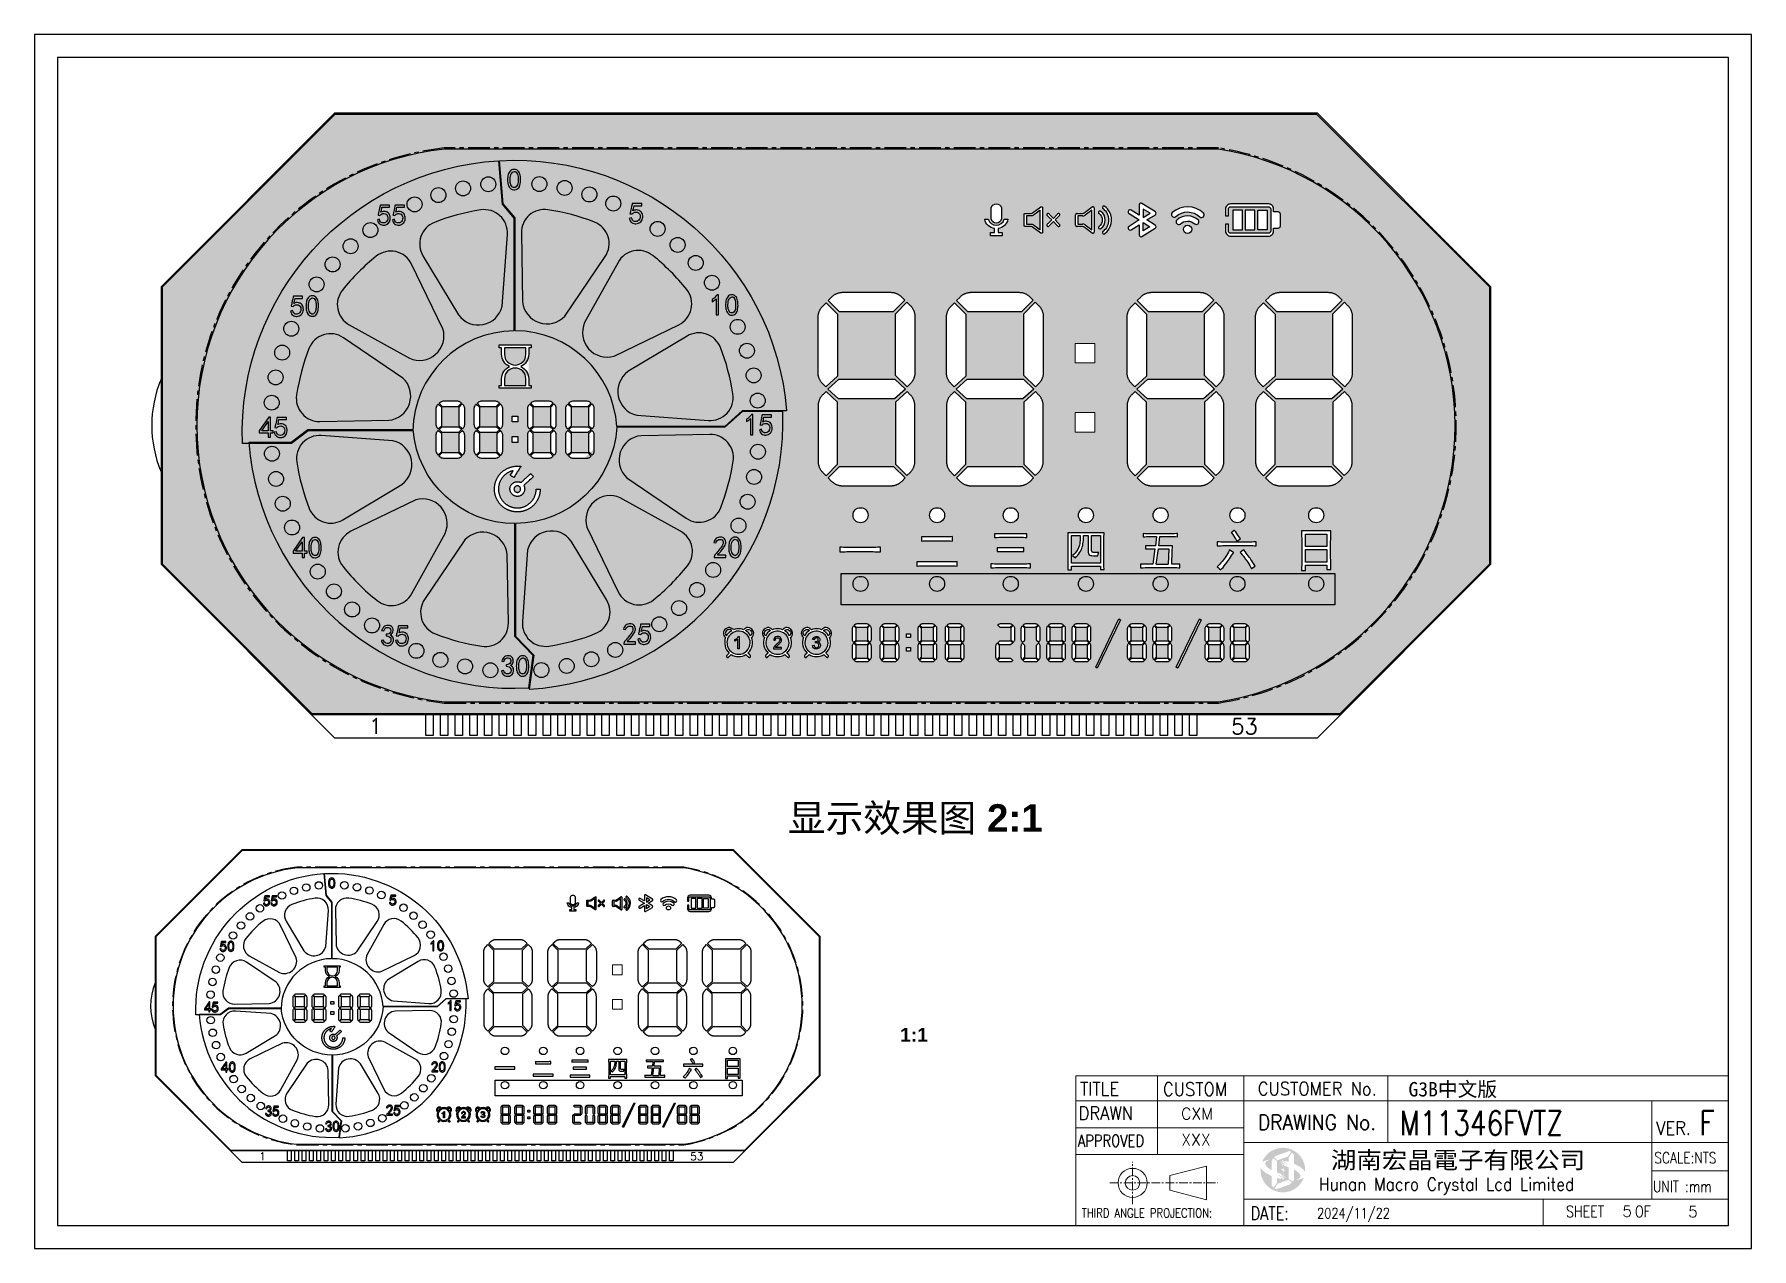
# Model space of a CAD drawing. Header units: millimetres. Extents: x 1653 to 3206, y -200 to 97.
# Drawn here: x 2909.4 to 3206.4, y -199.6 to 10.4 of the extents above; entities that cross this region are included whole.
import ezdxf
from ezdxf.enums import TextEntityAlignment as Align

# ---------------------------------------------------------------- set-up
doc = ezdxf.new("R2010")
doc.units = ezdxf.units.MM
doc.header["$LTSCALE"] = 3
doc.linetypes.add('CENTER', pattern=[2, 1.25, -0.25, 0.25, -0.25])
for name, color, linetype in [('DIM', 4, 'Continuous'), ('PR', 8, 'Continuous'), ('PR1', 7, 'Continuous'), ('PR2', 7, 'Continuous'), ('PR3', 7, 'Continuous')]:
    doc.layers.add(name, color=color, linetype=linetype)
doc.styles.add('romans', font='romans.shx')
doc.styles.get("Standard").update_dxf_attribs({"font": 'simplex.shx'})
doc.styles.add('WMF-宋体0', font='SimSun.ttf')
doc.styles.add('样式 1', font='SimSun.ttf')
doc.styles.add('样式 5', font='ARIALBD.TTF')

msp = doc.modelspace()

# ---------------------------------------------------------------- texts
at = {"style": 'romans'}
for s, height, p in [('1', 2.693, (2968.45, -109.248)), ('53', 2.6928, (3118.691, -109.272)), ('1', 1.346, (2948.886, -183.644)), ('53', 1.3464, (3024.007, -183.656))]:
    msp.add_text(s, height=height, dxfattribs=at).set_placement(p, align=Align.MIDDLE)
at = {"ltscale": 5, "style": '样式 5'}
for s, height, p in [('显示效果图 2:1', 4.7742, (3039.756, -127.517)), (' 1:1', 2.3871, (3058.218, -163.829))]:
    msp.add_text(s, height=height, dxfattribs=at).set_placement(p)
at = {"layer": 'DIM', "ltscale": 5}
for p in [(3184.884, -194.088), (3196.271, -194.171)]:
    msp.add_text('5', height=1.916, dxfattribs=at).set_placement(p, align=Align.CENTER)

# ---------------------------------------------------------------- blocks, each defined once
blk = doc.blocks.new('T')
h = blk.add_hatch(color=150)
h.paths.add_polyline_path([(216.28, 14.91), (216.21, 14.92), (216.15, 14.74), (216.28, 14.71), (216.34, 14.7), (216.4, 14.88)], flags=17)
h.paths.add_polyline_path([(216.54, 14.71), (216.49, 14.73), (216.44, 14.58), (216.54, 14.56), (216.59, 14.55), (216.63, 14.69)], flags=17)
h.paths.add_polyline_path([(215.92, 14.38), (215.92, 14.39), (215.91, 14.39), (215.91, 14.39), (215.9, 14.39), (215.9, 14.39), (215.89, 14.39), (215.89, 14.39), (215.88, 14.39), (215.88, 14.39), (215.88, 14.39), (215.87, 14.4), (215.87, 14.4), (215.86, 14.4), (215.86, 14.4), (215.85, 14.4), (215.84, 14.4), (215.84, 14.4), (215.83, 14.4), (215.83, 14.41), (215.83, 14.41), (215.82, 14.41), (215.82, 14.41), (215.81, 14.41), (215.81, 14.41), (215.8, 14.41), (215.8, 14.41), (215.79, 14.41), (215.79, 14.41), (215.78, 14.42), (215.78, 14.42), (215.77, 14.42), (215.77, 14.42), (215.77, 14.42), (215.76, 14.42), (215.82, 14.6), (216, 14.56), (215.94, 14.38), (215.94, 14.38), (215.93, 14.38), (215.93, 14.38)], flags=16)
h.paths.add_polyline_path([(215.97, 13.14), (216.04, 13.36), (216.07, 13.47), (216.16, 13.48), (216.36, 13.5), (216.16, 13.62), (216.07, 13.67), (216.04, 13.81), (215.97, 14.05), (215.91, 13.84), (215.87, 13.72), (215.78, 13.71), (215.58, 13.69), (215.78, 13.57), (215.87, 13.52), (215.91, 13.39)], flags=16)
edge = h.paths.add_edge_path()
edge.add_line((219.77, 13.23), (219.77, 13.23))
edge.add_line((219.77, 13.23), (219.77, 13.23))
edge.add_line((219.77, 13.23), (219.77, 13.24))
edge.add_line((219.77, 13.24), (219.76, 13.24))
edge.add_line((219.76, 13.24), (219.76, 13.24))
edge.add_line((219.76, 13.24), (219.76, 13.25))
edge.add_line((219.76, 13.25), (219.76, 13.25))
edge.add_line((219.76, 13.25), (219.76, 13.26))
edge.add_line((219.76, 13.26), (219.75, 13.26))
edge.add_line((219.75, 13.26), (219.75, 13.27))
edge.add_line((219.75, 13.27), (219.75, 13.27))
edge.add_line((219.75, 13.27), (219.75, 13.27))
edge.add_line((219.75, 13.27), (219.75, 13.28))
edge.add_line((219.75, 13.28), (219.74, 13.28))
edge.add_line((219.74, 13.28), (219.74, 13.29))
edge.add_line((219.74, 13.29), (219.74, 13.29))
edge.add_line((219.74, 13.29), (219.74, 13.29))
edge.add_line((219.74, 13.29), (219.73, 13.3))
edge.add_line((219.73, 13.3), (219.73, 13.3))
edge.add_line((219.73, 13.3), (219.73, 13.31))
edge.add_line((219.73, 13.31), (219.73, 13.31))
edge.add_line((219.73, 13.31), (219.73, 13.32))
edge.add_line((219.73, 13.32), (219.72, 13.32))
edge.add_line((219.72, 13.32), (219.72, 13.32))
edge.add_line((219.72, 13.32), (219.72, 13.33))
edge.add_line((219.72, 13.33), (219.72, 13.33))
edge.add_line((219.72, 13.33), (219.71, 13.34))
edge.add_line((219.71, 13.34), (219.71, 13.34))
edge.add_line((219.71, 13.34), (219.71, 13.34))
edge.add_line((219.71, 13.34), (219.71, 13.35))
edge.add_line((219.71, 13.35), (219.7, 13.35))
edge.add_line((219.7, 13.35), (219.7, 13.36))
edge.add_line((219.7, 13.36), (219.7, 13.36))
edge.add_line((219.7, 13.36), (219.7, 13.36))
edge.add_line((219.7, 13.36), (219.69, 13.37))
edge.add_line((219.69, 13.37), (219.69, 13.37))
edge.add_line((219.69, 13.37), (219.69, 13.38))
edge.add_line((219.69, 13.38), (219.69, 13.38))
edge.add_line((219.69, 13.38), (219.68, 13.38))
edge.add_line((219.68, 13.38), (219.68, 13.39))
edge.add_line((219.68, 13.39), (219.68, 13.39))
edge.add_line((219.68, 13.39), (219.68, 13.4))
edge.add_line((219.68, 13.4), (219.67, 13.4))
edge.add_line((219.67, 13.4), (219.67, 13.4))
edge.add_line((219.67, 13.4), (219.67, 13.41))
edge.add_line((219.67, 13.41), (219.67, 13.41))
edge.add_line((219.67, 13.41), (219.66, 13.42))
edge.add_line((219.66, 13.42), (219.66, 13.42))
edge.add_line((219.66, 13.42), (219.66, 13.42))
edge.add_line((219.66, 13.42), (219.66, 13.43))
edge.add_line((219.66, 13.43), (219.65, 13.43))
edge.add_line((219.65, 13.43), (219.65, 13.44))
edge.add_line((219.65, 13.44), (219.65, 13.44))
edge.add_line((219.65, 13.44), (219.64, 13.44))
edge.add_line((219.64, 13.44), (219.64, 13.45))
edge.add_line((219.64, 13.45), (219.64, 13.45))
edge.add_line((219.64, 13.45), (219.64, 13.45))
edge.add_line((219.64, 13.45), (219.63, 13.46))
edge.add_line((219.63, 13.46), (219.63, 13.46))
edge.add_line((219.63, 13.46), (219.63, 13.47))
edge.add_line((219.63, 13.47), (219.63, 13.47))
edge.add_line((219.63, 13.47), (219.62, 13.47))
edge.add_line((219.62, 13.47), (219.62, 13.48))
edge.add_line((219.62, 13.48), (219.62, 13.48))
edge.add_line((219.62, 13.48), (219.61, 13.49))
edge.add_line((219.61, 13.49), (219.61, 13.49))
edge.add_line((219.61, 13.49), (219.61, 13.49))
edge.add_line((219.61, 13.49), (219.61, 13.5))
edge.add_line((219.61, 13.5), (219.6, 13.5))
edge.add_line((219.6, 13.5), (219.6, 13.5))
edge.add_line((219.6, 13.5), (219.6, 13.51))
edge.add_line((219.6, 13.51), (219.59, 13.51))
edge.add_line((219.59, 13.51), (219.59, 13.52))
edge.add_line((219.59, 13.52), (219.59, 13.52))
edge.add_line((219.59, 13.52), (219.59, 13.52))
edge.add_line((219.59, 13.52), (219.58, 13.53))
edge.add_line((219.58, 13.53), (219.58, 13.53))
edge.add_line((219.58, 13.53), (219.58, 13.53))
edge.add_line((219.58, 13.53), (219.57, 13.54))
edge.add_line((219.57, 13.54), (219.57, 13.54))
edge.add_line((219.57, 13.54), (219.57, 13.54))
edge.add_line((219.57, 13.54), (219.56, 13.55))
edge.add_line((219.56, 13.55), (219.56, 13.55))
edge.add_line((219.56, 13.55), (219.56, 13.56))
edge.add_line((219.56, 13.56), (219.56, 13.56))
edge.add_line((219.56, 13.56), (219.55, 13.56))
edge.add_line((219.55, 13.56), (219.55, 13.57))
edge.add_line((219.55, 13.57), (219.55, 13.57))
edge.add_line((219.55, 13.57), (219.54, 13.57))
edge.add_line((219.54, 13.57), (219.54, 13.58))
edge.add_line((219.54, 13.58), (219.54, 13.58))
edge.add_line((219.54, 13.58), (219.53, 13.58))
edge.add_line((219.53, 13.58), (219.53, 13.59))
edge.add_line((219.53, 13.59), (219.53, 13.59))
edge.add_line((219.53, 13.59), (219.53, 13.6))
edge.add_line((219.53, 13.6), (219.52, 13.6))
edge.add_line((219.52, 13.6), (219.52, 13.6))
edge.add_line((219.52, 13.6), (219.52, 13.61))
edge.add_line((219.52, 13.61), (219.51, 13.61))
edge.add_line((219.51, 13.61), (219.51, 13.61))
edge.add_line((219.51, 13.61), (219.51, 13.62))
edge.add_line((219.51, 13.62), (219.5, 13.62))
edge.add_line((219.5, 13.62), (219.5, 13.62))
edge.add_line((219.5, 13.62), (219.5, 13.63))
edge.add_line((219.5, 13.63), (219.49, 13.63))
edge.add_line((219.49, 13.63), (219.49, 13.63))
edge.add_line((219.49, 13.63), (219.49, 13.64))
edge.add_line((219.49, 13.64), (219.48, 13.64))
edge.add_line((219.48, 13.64), (219.48, 13.64))
edge.add_line((219.48, 13.64), (219.48, 13.65))
edge.add_line((219.48, 13.65), (219.47, 13.65))
edge.add_line((219.47, 13.65), (219.47, 13.66))
edge.add_line((219.47, 13.66), (219.47, 13.66))
edge.add_line((219.47, 13.66), (219.46, 13.66))
edge.add_line((219.46, 13.66), (219.46, 13.67))
edge.add_line((219.46, 13.67), (219.46, 13.67))
edge.add_line((219.46, 13.67), (219.46, 13.67))
edge.add_line((219.46, 13.67), (219.45, 13.68))
edge.add_line((219.45, 13.68), (219.45, 13.68))
edge.add_line((219.45, 13.68), (219.45, 13.68))
edge.add_line((219.45, 13.68), (219.44, 13.69))
edge.add_line((219.44, 13.69), (219.44, 13.69))
edge.add_line((219.44, 13.69), (219.44, 13.69))
edge.add_line((219.44, 13.69), (219.43, 13.7))
edge.add_line((219.43, 13.7), (219.43, 13.7))
edge.add_line((219.43, 13.7), (219.43, 13.7))
edge.add_line((219.43, 13.7), (219.42, 13.71))
edge.add_line((219.42, 13.71), (219.42, 13.71))
edge.add_line((219.42, 13.71), (219.42, 13.71))
edge.add_line((219.42, 13.71), (219.41, 13.72))
edge.add_line((219.41, 13.72), (219.41, 13.72))
edge.add_line((219.41, 13.72), (219.41, 13.72))
edge.add_line((219.41, 13.72), (219.4, 13.73))
edge.add_line((219.4, 13.73), (219.4, 13.73))
edge.add_line((219.4, 13.73), (219.4, 13.73))
edge.add_line((219.4, 13.73), (219.39, 13.74))
edge.add_line((219.39, 13.74), (219.39, 13.74))
edge.add_line((219.39, 13.74), (219.39, 13.74))
edge.add_line((219.39, 13.74), (219.38, 13.75))
edge.add_line((219.38, 13.75), (219.38, 13.75))
edge.add_line((219.38, 13.75), (219.38, 13.75))
edge.add_line((219.38, 13.75), (219.37, 13.76))
edge.add_line((219.37, 13.76), (219.37, 13.76))
edge.add_line((219.37, 13.76), (219.36, 13.76))
edge.add_line((219.36, 13.76), (219.36, 13.77))
edge.add_line((219.36, 13.77), (219.36, 13.77))
edge.add_line((219.36, 13.77), (219.35, 13.77))
edge.add_line((219.35, 13.77), (219.35, 13.78))
edge.add_line((219.35, 13.78), (219.35, 13.78))
edge.add_line((219.35, 13.78), (219.34, 13.78))
edge.add_line((219.34, 13.78), (219.34, 13.78))
edge.add_line((219.34, 13.78), (219.34, 13.79))
edge.add_line((219.34, 13.79), (219.33, 13.79))
edge.add_line((219.33, 13.79), (219.33, 13.79))
edge.add_line((219.33, 13.79), (219.33, 13.8))
edge.add_line((219.33, 13.8), (219.32, 13.8))
edge.add_line((219.32, 13.8), (219.32, 13.8))
edge.add_line((219.32, 13.8), (219.32, 13.81))
edge.add_line((219.32, 13.81), (219.31, 13.81))
edge.add_line((219.31, 13.81), (219.31, 13.81))
edge.add_line((219.31, 13.81), (219.31, 13.82))
edge.add_line((219.31, 13.82), (219.3, 13.82))
edge.add_line((219.3, 13.82), (219.3, 13.82))
edge.add_line((219.3, 13.82), (219.3, 13.83))
edge.add_line((219.3, 13.83), (219.29, 13.83))
edge.add_line((219.29, 13.83), (219.29, 13.83))
edge.add_line((219.29, 13.83), (219.28, 13.84))
edge.add_line((219.28, 13.84), (219.28, 13.84))
edge.add_line((219.28, 13.84), (219.28, 13.84))
edge.add_line((219.28, 13.84), (219.27, 13.84))
edge.add_line((219.27, 13.84), (219.27, 13.85))
edge.add_line((219.27, 13.85), (219.27, 13.85))
edge.add_line((219.27, 13.85), (219.26, 13.85))
edge.add_line((219.26, 13.85), (219.26, 13.86))
edge.add_line((219.26, 13.86), (219.26, 13.86))
edge.add_line((219.26, 13.86), (219.25, 13.86))
edge.add_line((219.25, 13.86), (219.25, 13.87))
edge.add_line((219.25, 13.87), (219.25, 13.87))
edge.add_line((219.25, 13.87), (219.24, 13.87))
edge.add_line((219.24, 13.87), (219.24, 13.88))
edge.add_line((219.24, 13.88), (219.23, 13.88))
edge.add_line((219.23, 13.88), (219.23, 13.88))
edge.add_line((219.23, 13.88), (219.23, 13.88))
edge.add_line((219.23, 13.88), (219.22, 13.89))
edge.add_line((219.22, 13.89), (219.22, 13.89))
edge.add_line((219.22, 13.89), (219.22, 13.89))
edge.add_line((219.22, 13.89), (219.21, 13.9))
edge.add_line((219.21, 13.9), (219.21, 13.9))
edge.add_line((219.21, 13.9), (219.21, 13.9))
edge.add_line((219.21, 13.9), (219.2, 13.91))
edge.add_line((219.2, 13.91), (219.2, 13.91))
edge.add_line((219.2, 13.91), (219.19, 13.91))
edge.add_line((219.19, 13.91), (219.19, 13.91))
edge.add_line((219.19, 13.91), (219.19, 13.92))
edge.add_line((219.19, 13.92), (219.18, 13.92))
edge.add_line((219.18, 13.92), (219.18, 13.92))
edge.add_line((219.18, 13.92), (219.18, 13.93))
edge.add_line((219.18, 13.93), (219.17, 13.93))
edge.add_line((219.17, 13.93), (219.17, 13.93))
edge.add_line((219.17, 13.93), (219.17, 13.94))
edge.add_line((219.17, 13.94), (219.16, 13.94))
edge.add_line((219.16, 13.94), (219.16, 13.94))
edge.add_line((219.16, 13.94), (219.15, 13.94))
edge.add_line((219.15, 13.94), (219.15, 13.95))
edge.add_line((219.15, 13.95), (219.15, 13.95))
edge.add_line((219.15, 13.95), (219.14, 13.95))
edge.add_line((219.14, 13.95), (219.14, 13.96))
edge.add_line((219.14, 13.96), (219.14, 13.96))
edge.add_line((219.14, 13.96), (219.13, 13.96))
edge.add_line((219.13, 13.96), (219.13, 13.96))
edge.add_line((219.13, 13.96), (219.12, 13.97))
edge.add_line((219.12, 13.97), (219.12, 13.97))
edge.add_line((219.12, 13.97), (219.12, 13.97))
edge.add_line((219.12, 13.97), (219.11, 13.98))
edge.add_line((219.11, 13.98), (219.11, 13.98))
edge.add_line((219.11, 13.98), (219.11, 13.98))
edge.add_line((219.11, 13.98), (219.1, 13.98))
edge.add_line((219.1, 13.98), (219.1, 13.99))
edge.add_line((219.1, 13.99), (219.09, 13.99))
edge.add_line((219.09, 13.99), (219.09, 13.99))
edge.add_line((219.09, 13.99), (219.09, 14))
edge.add_line((219.09, 14), (219.08, 14))
edge.add_line((219.08, 14), (219.08, 14))
edge.add_line((219.08, 14), (219.08, 14))
edge.add_line((219.08, 14), (219.07, 14.01))
edge.add_line((219.07, 14.01), (219.07, 14.01))
edge.add_line((219.07, 14.01), (219.06, 14.01))
edge.add_line((219.06, 14.01), (219.06, 14.02))
edge.add_line((219.06, 14.02), (219.06, 14.02))
edge.add_line((219.06, 14.02), (219.05, 14.02))
edge.add_line((219.05, 14.02), (219.05, 14.02))
edge.add_line((219.05, 14.02), (219.05, 14.03))
edge.add_line((219.05, 14.03), (219.04, 14.03))
edge.add_line((219.04, 14.03), (219.04, 14.03))
edge.add_line((219.04, 14.03), (219.03, 14.04))
edge.add_line((219.03, 14.04), (219.03, 14.04))
edge.add_line((219.03, 14.04), (219.03, 14.04))
edge.add_line((219.03, 14.04), (219.02, 14.04))
edge.add_line((219.02, 14.04), (219.02, 14.05))
edge.add_line((219.02, 14.05), (219.01, 14.05))
edge.add_line((219.01, 14.05), (219.01, 14.05))
edge.add_line((219.01, 14.05), (219.01, 14.06))
edge.add_line((219.01, 14.06), (219, 14.06))
edge.add_line((219, 14.06), (219, 14.06))
edge.add_line((219, 14.06), (219, 14.06))
edge.add_line((219, 14.06), (218.99, 14.07))
edge.add_line((218.99, 14.07), (218.99, 14.07))
edge.add_line((218.99, 14.07), (218.98, 14.07))
edge.add_line((218.98, 14.07), (218.98, 14.07))
edge.add_line((218.98, 14.07), (218.98, 14.08))
edge.add_line((218.98, 14.08), (218.97, 14.08))
edge.add_line((218.97, 14.08), (218.97, 14.08))
edge.add_line((218.97, 14.08), (218.96, 14.09))
edge.add_line((218.96, 14.09), (218.96, 14.09))
edge.add_line((218.96, 14.09), (218.96, 14.09))
edge.add_line((218.96, 14.09), (218.95, 14.09))
edge.add_line((218.95, 14.09), (218.95, 14.1))
edge.add_line((218.95, 14.1), (218.95, 14.1))
edge.add_line((218.95, 14.1), (218.94, 14.1))
edge.add_line((218.94, 14.1), (218.94, 14.1))
edge.add_line((218.94, 14.1), (218.93, 14.11))
edge.add_line((218.93, 14.11), (218.93, 14.11))
edge.add_line((218.93, 14.11), (218.93, 14.11))
edge.add_line((218.93, 14.11), (218.92, 14.11))
edge.add_line((218.92, 14.11), (218.92, 14.12))
edge.add_line((218.92, 14.12), (218.91, 14.12))
edge.add_line((218.91, 14.12), (218.91, 14.12))
edge.add_line((218.91, 14.12), (218.91, 14.13))
edge.add_line((218.91, 14.13), (218.9, 14.13))
edge.add_line((218.9, 14.13), (218.9, 14.13))
edge.add_line((218.9, 14.13), (218.89, 14.13))
edge.add_line((218.89, 14.13), (218.89, 14.14))
edge.add_line((218.89, 14.14), (218.89, 14.14))
edge.add_line((218.89, 14.14), (218.88, 14.14))
edge.add_line((218.88, 14.14), (218.88, 14.14))
edge.add_line((218.88, 14.14), (218.87, 14.15))
edge.add_line((218.87, 14.15), (218.87, 14.15))
edge.add_line((218.87, 14.15), (218.87, 14.15))
edge.add_line((218.87, 14.15), (218.86, 14.15))
edge.add_line((218.86, 14.15), (218.86, 14.16))
edge.add_line((218.86, 14.16), (218.86, 14.16))
edge.add_line((218.86, 14.16), (218.85, 14.16))
edge.add_line((218.85, 14.16), (218.85, 14.16))
edge.add_line((218.85, 14.16), (218.84, 14.17))
edge.add_line((218.84, 14.17), (218.84, 14.17))
edge.add_line((218.84, 14.17), (218.84, 14.17))
edge.add_line((218.84, 14.17), (218.83, 14.17))
edge.add_line((218.83, 14.17), (218.83, 14.18))
edge.add_line((218.83, 14.18), (218.82, 14.18))
edge.add_line((218.82, 14.18), (218.82, 14.18))
edge.add_line((218.82, 14.18), (218.82, 14.19))
edge.add_line((218.82, 14.19), (218.81, 14.19))
edge.add_line((218.81, 14.19), (218.81, 14.19))
edge.add_line((218.81, 14.19), (218.8, 14.19))
edge.add_line((218.8, 14.19), (218.8, 14.2))
edge.add_line((218.8, 14.2), (218.8, 14.2))
edge.add_line((218.8, 14.2), (218.79, 14.2))
edge.add_line((218.79, 14.2), (218.79, 14.2))
edge.add_line((218.79, 14.2), (218.78, 14.21))
edge.add_line((218.78, 14.21), (218.78, 14.21))
edge.add_line((218.78, 14.21), (218.78, 14.21))
edge.add_line((218.78, 14.21), (218.77, 14.21))
edge.add_line((218.77, 14.21), (218.77, 14.22))
edge.add_line((218.77, 14.22), (218.76, 14.22))
edge.add_line((218.76, 14.22), (218.76, 14.22))
edge.add_line((218.76, 14.22), (218.76, 14.22))
edge.add_line((218.76, 14.22), (218.75, 14.23))
edge.add_line((218.75, 14.23), (218.75, 14.23))
edge.add_line((218.75, 14.23), (218.74, 14.23))
edge.add_line((218.74, 14.23), (218.74, 14.23))
edge.add_line((218.74, 14.23), (218.74, 14.24))
edge.add_line((218.74, 14.24), (218.73, 14.24))
edge.add_line((218.73, 14.24), (218.73, 14.24))
edge.add_line((218.73, 14.24), (218.72, 14.24))
edge.add_line((218.72, 14.24), (218.72, 14.25))
edge.add_line((218.72, 14.25), (218.72, 14.25))
edge.add_line((218.72, 14.25), (218.71, 14.25))
edge.add_line((218.71, 14.25), (218.71, 14.25))
edge.add_line((218.71, 14.25), (218.7, 14.26))
edge.add_line((218.7, 14.26), (218.7, 14.26))
edge.add_line((218.7, 14.26), (218.7, 14.26))
edge.add_line((218.7, 14.26), (218.69, 14.26))
edge.add_line((218.69, 14.26), (218.69, 14.27))
edge.add_line((218.69, 14.27), (218.68, 14.27))
edge.add_line((218.68, 14.27), (218.68, 14.27))
edge.add_line((218.68, 14.27), (218.68, 14.27))
edge.add_line((218.68, 14.27), (218.67, 14.27))
edge.add_line((218.67, 14.27), (218.67, 14.28))
edge.add_line((218.67, 14.28), (218.66, 14.28))
edge.add_line((218.66, 14.28), (218.66, 14.28))
edge.add_line((218.66, 14.28), (218.65, 14.28))
edge.add_line((218.65, 14.28), (218.65, 14.29))
edge.add_line((218.65, 14.29), (218.65, 14.29))
edge.add_line((218.65, 14.29), (218.64, 14.29))
edge.add_line((218.64, 14.29), (218.64, 14.29))
edge.add_line((218.64, 14.29), (218.63, 14.3))
edge.add_line((218.63, 14.3), (218.63, 14.3))
edge.add_line((218.63, 14.3), (218.63, 14.3))
edge.add_line((218.63, 14.3), (218.62, 14.3))
edge.add_line((218.62, 14.3), (218.62, 14.31))
edge.add_line((218.62, 14.31), (218.61, 14.31))
edge.add_line((218.61, 14.31), (218.61, 14.31))
edge.add_line((218.61, 14.31), (218.61, 14.31))
edge.add_line((218.61, 14.31), (218.6, 14.32))
edge.add_line((218.6, 14.32), (218.6, 14.32))
edge.add_line((218.6, 14.32), (218.59, 14.32))
edge.add_line((218.59, 14.32), (218.59, 14.32))
edge.add_line((218.59, 14.32), (218.59, 14.32))
edge.add_line((218.59, 14.32), (218.58, 14.33))
edge.add_line((218.58, 14.33), (218.58, 14.33))
edge.add_line((218.58, 14.33), (218.57, 14.33))
edge.add_line((218.57, 14.33), (218.57, 14.33))
edge.add_line((218.57, 14.33), (218.57, 14.34))
edge.add_line((218.57, 14.34), (218.56, 14.34))
edge.add_line((218.56, 14.34), (218.56, 14.34))
edge.add_line((218.56, 14.34), (218.55, 14.34))
edge.add_line((218.55, 14.34), (218.55, 14.35))
edge.add_line((218.55, 14.35), (218.54, 14.35))
edge.add_line((218.54, 14.35), (218.54, 14.35))
edge.add_line((218.54, 14.35), (218.54, 14.35))
edge.add_line((218.54, 14.35), (218.53, 14.36))
edge.add_line((218.53, 14.36), (218.53, 14.36))
edge.add_line((218.53, 14.36), (218.52, 14.36))
edge.add_line((218.52, 14.36), (218.52, 14.36))
edge.add_line((218.52, 14.36), (218.52, 14.36))
edge.add_line((218.52, 14.36), (218.51, 14.37))
edge.add_line((218.51, 14.37), (218.51, 14.37))
edge.add_line((218.51, 14.37), (218.5, 14.37))
edge.add_line((218.5, 14.37), (218.5, 14.37))
edge.add_line((218.5, 14.37), (218.5, 14.38))
edge.add_line((218.5, 14.38), (218.49, 14.38))
edge.add_line((218.49, 14.38), (218.49, 14.38))
edge.add_line((218.49, 14.38), (218.48, 14.38))
edge.add_line((218.48, 14.38), (218.48, 14.39))
edge.add_line((218.48, 14.39), (218.47, 14.39))
edge.add_line((218.47, 14.39), (218.47, 14.39))
edge.add_line((218.47, 14.39), (218.47, 14.39))
edge.add_line((218.47, 14.39), (218.46, 14.39))
edge.add_line((218.46, 14.39), (218.46, 14.4))
edge.add_line((218.46, 14.4), (218.45, 14.4))
edge.add_line((218.45, 14.4), (218.45, 14.4))
edge.add_line((218.45, 14.4), (218.45, 14.4))
edge.add_line((218.45, 14.4), (218.44, 14.41))
edge.add_line((218.44, 14.41), (218.44, 14.41))
edge.add_line((218.44, 14.41), (218.43, 14.41))
edge.add_line((218.43, 14.41), (218.43, 14.41))
edge.add_line((218.43, 14.41), (218.42, 14.41))
edge.add_line((218.42, 14.41), (218.42, 14.42))
edge.add_line((218.42, 14.42), (218.42, 14.42))
edge.add_line((218.42, 14.42), (218.41, 14.42))
edge.add_line((218.41, 14.42), (218.41, 14.42))
edge.add_line((218.41, 14.42), (218.4, 14.43))
edge.add_line((218.4, 14.43), (218.4, 14.43))
edge.add_line((218.4, 14.43), (218.4, 14.43))
edge.add_line((218.4, 14.43), (218.39, 14.43))
edge.add_line((218.39, 14.43), (218.39, 14.43))
edge.add_line((218.39, 14.43), (218.38, 14.44))
edge.add_line((218.38, 14.44), (218.38, 14.44))
edge.add_line((218.38, 14.44), (218.37, 14.44))
edge.add_line((218.37, 14.44), (218.37, 14.44))
edge.add_line((218.37, 14.44), (218.37, 14.45))
edge.add_line((218.37, 14.45), (218.36, 14.45))
edge.add_line((218.36, 14.45), (218.36, 14.45))
edge.add_line((218.36, 14.45), (218.35, 14.45))
edge.add_line((218.35, 14.45), (218.35, 14.45))
edge.add_line((218.35, 14.45), (218.35, 14.46))
edge.add_line((218.35, 14.46), (218.34, 14.46))
edge.add_line((218.34, 14.46), (218.34, 14.46))
edge.add_line((218.34, 14.46), (218.33, 14.46))
edge.add_line((218.33, 14.46), (218.33, 14.46))
edge.add_line((218.33, 14.46), (218.32, 14.47))
edge.add_line((218.32, 14.47), (218.32, 14.47))
edge.add_line((218.32, 14.47), (218.32, 14.47))
edge.add_line((218.32, 14.47), (218.31, 14.47))
edge.add_line((218.31, 14.47), (218.31, 14.48))
edge.add_line((218.31, 14.48), (218.3, 14.48))
edge.add_line((218.3, 14.48), (218.3, 14.48))
edge.add_line((218.3, 14.48), (218.29, 14.48))
edge.add_line((218.29, 14.48), (218.29, 14.48))
edge.add_line((218.29, 14.48), (218.29, 14.49))
edge.add_line((218.29, 14.49), (218.28, 14.49))
edge.add_line((218.28, 14.49), (218.28, 14.49))
edge.add_line((218.28, 14.49), (218.27, 14.49))
edge.add_line((218.27, 14.49), (218.27, 14.49))
edge.add_line((218.27, 14.49), (218.27, 14.5))
edge.add_line((218.27, 14.5), (218.26, 14.5))
edge.add_line((218.26, 14.5), (218.26, 14.5))
edge.add_line((218.26, 14.5), (218.25, 14.5))
edge.add_line((218.25, 14.5), (218.25, 14.5))
edge.add_line((218.25, 14.5), (218.24, 14.51))
edge.add_line((218.24, 14.51), (218.24, 14.51))
edge.add_line((218.24, 14.51), (218.24, 14.51))
edge.add_line((218.24, 14.51), (218.23, 14.51))
edge.add_line((218.23, 14.51), (218.23, 14.52))
edge.add_line((218.23, 14.52), (218.22, 14.52))
edge.add_line((218.22, 14.52), (218.22, 14.52))
edge.add_line((218.22, 14.52), (218.21, 14.52))
edge.add_line((218.21, 14.52), (218.21, 14.52))
edge.add_line((218.21, 14.52), (218.21, 14.53))
edge.add_line((218.21, 14.53), (218.2, 14.53))
edge.add_line((218.2, 14.53), (218.2, 14.53))
edge.add_line((218.2, 14.53), (218.19, 14.53))
edge.add_line((218.19, 14.53), (218.19, 14.53))
edge.add_line((218.19, 14.53), (218.18, 14.54))
edge.add_line((218.18, 14.54), (218.18, 14.54))
edge.add_line((218.18, 14.54), (218.18, 14.54))
edge.add_line((218.18, 14.54), (218.17, 14.54))
edge.add_line((218.17, 14.54), (218.17, 14.54))
edge.add_line((218.17, 14.54), (218.16, 14.55))
edge.add_line((218.16, 14.55), (218.16, 14.55))
edge.add_line((218.16, 14.55), (218.15, 14.55))
edge.add_line((218.15, 14.55), (218.15, 14.55))
edge.add_line((218.15, 14.55), (218.15, 14.55))
edge.add_line((218.15, 14.55), (218.14, 14.56))
edge.add_line((218.14, 14.56), (218.14, 14.56))
edge.add_line((218.14, 14.56), (218.13, 14.56))
edge.add_line((218.13, 14.56), (218.13, 14.56))
edge.add_line((218.13, 14.56), (218.12, 14.56))
edge.add_line((218.12, 14.56), (218.12, 14.57))
edge.add_line((218.12, 14.57), (218.12, 14.57))
edge.add_line((218.12, 14.57), (218.11, 14.57))
edge.add_line((218.11, 14.57), (218.11, 14.57))
edge.add_line((218.11, 14.57), (218.1, 14.57))
edge.add_line((218.1, 14.57), (218.1, 14.58))
edge.add_line((218.1, 14.58), (218.09, 14.58))
edge.add_line((218.09, 14.58), (218.09, 14.58))
edge.add_line((218.09, 14.58), (218.09, 14.58))
edge.add_line((218.09, 14.58), (218.08, 14.58))
edge.add_line((218.08, 14.58), (218.08, 14.59))
edge.add_line((218.08, 14.59), (218.07, 14.59))
edge.add_line((218.07, 14.59), (218.07, 14.59))
edge.add_line((218.07, 14.59), (218.06, 14.59))
edge.add_line((218.06, 14.59), (218.06, 14.59))
edge.add_line((218.06, 14.59), (218.06, 14.6))
edge.add_line((218.06, 14.6), (218.05, 14.6))
edge.add_line((218.05, 14.6), (218.05, 14.6))
edge.add_line((218.05, 14.6), (218.04, 14.6))
edge.add_line((218.04, 14.6), (218.04, 14.6))
edge.add_line((218.04, 14.6), (218.03, 14.61))
edge.add_line((218.03, 14.61), (218.03, 14.61))
edge.add_line((218.03, 14.61), (218.03, 14.61))
edge.add_line((218.03, 14.61), (218.02, 14.61))
edge.add_line((218.02, 14.61), (218.02, 14.61))
edge.add_line((218.02, 14.61), (218.01, 14.62))
edge.add_line((218.01, 14.62), (218.01, 14.62))
edge.add_line((218.01, 14.62), (218, 14.62))
edge.add_line((218, 14.62), (218, 14.62))
edge.add_line((218, 14.62), (218, 14.62))
edge.add_line((218, 14.62), (217.99, 14.63))
edge.add_line((217.99, 14.63), (217.99, 14.63))
edge.add_line((217.99, 14.63), (217.98, 14.63))
edge.add_line((217.98, 14.63), (217.98, 14.63))
edge.add_line((217.98, 14.63), (217.97, 14.63))
edge.add_line((217.97, 14.63), (217.97, 14.64))
edge.add_line((217.97, 14.64), (217.97, 14.64))
edge.add_line((217.97, 14.64), (217.96, 14.64))
edge.add_line((217.96, 14.64), (217.96, 14.64))
edge.add_line((217.96, 14.64), (217.95, 14.64))
edge.add_line((217.95, 14.64), (217.95, 14.64))
edge.add_line((217.95, 14.64), (217.94, 14.65))
edge.add_line((217.94, 14.65), (217.94, 14.65))
edge.add_line((217.94, 14.65), (217.94, 14.65))
edge.add_line((217.94, 14.65), (217.93, 14.65))
edge.add_line((217.93, 14.65), (217.93, 14.65))
edge.add_line((217.93, 14.65), (217.92, 14.66))
edge.add_line((217.92, 14.66), (217.92, 14.66))
edge.add_line((217.92, 14.66), (217.91, 14.66))
edge.add_line((217.91, 14.66), (217.91, 14.66))
edge.add_line((217.91, 14.66), (217.91, 14.66))
edge.add_line((217.91, 14.66), (217.9, 14.67))
edge.add_line((217.9, 14.67), (217.9, 14.67))
edge.add_line((217.9, 14.67), (217.89, 14.67))
edge.add_line((217.89, 14.67), (217.89, 14.67))
edge.add_line((217.89, 14.67), (217.88, 14.67))
edge.add_line((217.88, 14.67), (217.88, 14.67))
edge.add_line((217.88, 14.67), (217.87, 14.68))
edge.add_line((217.87, 14.68), (217.87, 14.68))
edge.add_line((217.87, 14.68), (217.87, 14.68))
edge.add_line((217.87, 14.68), (217.86, 14.68))
edge.add_line((217.86, 14.68), (217.86, 16.31))
edge.add_line((217.86, 16.31), (217.5, 16.58))
edge.add_line((217.5, 16.58), (217.13, 16.05))
edge.add_line((217.13, 16.05), (216.92, 15.76))
edge.add_line((216.92, 15.76), (216.92, 15.02))
edge.add_line((216.92, 15.02), (216.92, 15.02))
edge.add_line((216.92, 15.02), (216.92, 15.02))
edge.add_line((216.92, 15.02), (216.91, 15.02))
edge.add_line((216.91, 15.02), (216.91, 15.02))
edge.add_line((216.91, 15.02), (216.9, 15.02))
edge.add_line((216.9, 15.02), (216.9, 15.03))
edge.add_line((216.9, 15.03), (216.89, 15.03))
edge.add_line((216.89, 15.03), (216.89, 15.03))
edge.add_line((216.89, 15.03), (216.88, 15.03))
edge.add_line((216.88, 15.03), (216.88, 15.03))
edge.add_line((216.88, 15.03), (216.87, 15.03))
edge.add_line((216.87, 15.03), (216.87, 15.03))
edge.add_line((216.87, 15.03), (216.87, 15.04))
edge.add_line((216.87, 15.04), (216.86, 15.04))
edge.add_line((216.86, 15.04), (216.86, 15.04))
edge.add_line((216.86, 15.04), (216.85, 15.04))
edge.add_line((216.85, 15.04), (216.85, 15.04))
edge.add_line((216.85, 15.04), (216.84, 15.04))
edge.add_line((216.84, 15.04), (216.84, 15.04))
edge.add_line((216.84, 15.04), (216.83, 15.04))
edge.add_line((216.83, 15.04), (216.83, 15.05))
edge.add_line((216.83, 15.05), (216.82, 15.05))
edge.add_line((216.82, 15.05), (216.82, 15.05))
edge.add_line((216.82, 15.05), (216.82, 15.05))
edge.add_line((216.82, 15.05), (216.81, 15.05))
edge.add_line((216.81, 15.05), (216.81, 15.05))
edge.add_line((216.81, 15.05), (216.8, 15.05))
edge.add_line((216.8, 15.05), (216.8, 15.05))
edge.add_line((216.8, 15.05), (216.79, 15.06))
edge.add_line((216.79, 15.06), (216.79, 15.06))
edge.add_line((216.79, 15.06), (216.78, 15.06))
edge.add_line((216.78, 15.06), (216.78, 15.06))
edge.add_line((216.78, 15.06), (216.77, 15.06))
edge.add_line((216.77, 15.06), (216.77, 15.06))
edge.add_line((216.77, 15.06), (216.77, 15.06))
edge.add_line((216.77, 15.06), (216.76, 15.07))
edge.add_line((216.76, 15.07), (216.76, 15.07))
edge.add_line((216.76, 15.07), (216.75, 15.07))
edge.add_line((216.75, 15.07), (216.75, 15.07))
edge.add_line((216.75, 15.07), (216.74, 15.07))
edge.add_line((216.74, 15.07), (216.74, 15.07))
edge.add_line((216.74, 15.07), (216.73, 15.07))
edge.add_line((216.73, 15.07), (216.73, 15.07))
edge.add_line((216.73, 15.07), (216.72, 15.08))
edge.add_line((216.72, 15.08), (216.72, 15.08))
edge.add_line((216.72, 15.08), (216.72, 15.08))
edge.add_line((216.72, 15.08), (216.71, 15.08))
edge.add_line((216.71, 15.08), (216.71, 15.08))
edge.add_line((216.71, 15.08), (216.7, 15.08))
edge.add_line((216.7, 15.08), (216.7, 15.08))
edge.add_line((216.7, 15.08), (216.69, 15.08))
edge.add_line((216.69, 15.08), (216.69, 15.08))
edge.add_line((216.69, 15.08), (216.68, 15.09))
edge.add_line((216.68, 15.09), (216.68, 15.09))
edge.add_line((216.68, 15.09), (216.67, 15.09))
edge.add_line((216.67, 15.09), (216.67, 15.09))
edge.add_line((216.67, 15.09), (216.67, 15.09))
edge.add_line((216.67, 15.09), (216.66, 15.09))
edge.add_line((216.66, 15.09), (216.66, 15.09))
edge.add_line((216.66, 15.09), (216.65, 15.09))
edge.add_line((216.65, 15.09), (216.65, 15.1))
edge.add_line((216.65, 15.1), (216.64, 15.1))
edge.add_line((216.64, 15.1), (216.64, 15.1))
edge.add_line((216.64, 15.1), (216.63, 15.1))
edge.add_line((216.63, 15.1), (216.63, 15.1))
edge.add_line((216.63, 15.1), (216.62, 15.1))
edge.add_line((216.62, 15.1), (216.62, 15.1))
edge.add_line((216.62, 15.1), (216.61, 15.1))
edge.add_line((216.61, 15.1), (216.61, 15.11))
edge.add_line((216.61, 15.11), (216.61, 15.11))
edge.add_line((216.61, 15.11), (216.6, 15.11))
edge.add_line((216.6, 15.11), (216.6, 15.11))
edge.add_line((216.6, 15.11), (216.59, 15.11))
edge.add_line((216.59, 15.11), (216.59, 15.11))
edge.add_line((216.59, 15.11), (216.58, 15.11))
edge.add_line((216.58, 15.11), (216.58, 15.11))
edge.add_line((216.58, 15.11), (216.57, 15.12))
edge.add_line((216.57, 15.12), (216.57, 15.12))
edge.add_line((216.57, 15.12), (216.56, 15.12))
edge.add_line((216.56, 15.12), (216.56, 15.12))
edge.add_line((216.56, 15.12), (216.56, 15.12))
edge.add_line((216.56, 15.12), (216.55, 15.12))
edge.add_line((216.55, 15.12), (216.55, 15.12))
edge.add_line((216.55, 15.12), (216.54, 15.12))
edge.add_line((216.54, 15.12), (216.54, 15.12))
edge.add_line((216.54, 15.12), (216.54, 15.13))
edge.add_line((216.54, 15.13), (216.53, 15.13))
edge.add_line((216.53, 15.13), (216.53, 15.13))
edge.add_line((216.53, 15.13), (216.52, 15.13))
edge.add_line((216.52, 15.13), (216.52, 15.13))
edge.add_line((216.52, 15.13), (216.51, 15.13))
edge.add_line((216.51, 15.13), (216.51, 15.13))
edge.add_line((216.51, 15.13), (216.5, 15.13))
edge.add_line((216.5, 15.13), (216.5, 15.13))
edge.add_line((216.5, 15.13), (216.49, 15.14))
edge.add_line((216.49, 15.14), (216.49, 15.14))
edge.add_line((216.49, 15.14), (216.48, 15.14))
edge.add_line((216.48, 15.14), (216.48, 15.14))
edge.add_line((216.48, 15.14), (216.48, 15.14))
edge.add_line((216.48, 15.14), (216.47, 15.14))
edge.add_line((216.47, 15.14), (216.47, 15.14))
edge.add_line((216.47, 15.14), (216.46, 15.14))
edge.add_line((216.46, 15.14), (216.46, 15.14))
edge.add_line((216.46, 15.14), (216.46, 15.15))
edge.add_line((216.46, 15.15), (216.45, 15.15))
edge.add_line((216.45, 15.15), (216.45, 15.15))
edge.add_line((216.45, 15.15), (216.44, 15.15))
edge.add_line((216.44, 15.15), (216.44, 15.15))
edge.add_line((216.44, 15.15), (216.43, 15.15))
edge.add_line((216.43, 15.15), (216.43, 15.15))
edge.add_line((216.43, 15.15), (216.42, 15.15))
edge.add_line((216.42, 15.15), (216.42, 15.15))
edge.add_line((216.42, 15.15), (216.41, 15.16))
edge.add_line((216.41, 15.16), (216.41, 15.16))
edge.add_line((216.41, 15.16), (216.41, 15.16))
edge.add_line((216.41, 15.16), (216.4, 15.16))
edge.add_line((216.4, 15.16), (216.4, 15.16))
edge.add_line((216.4, 15.16), (216.39, 15.16))
edge.add_line((216.39, 15.16), (216.39, 15.16))
edge.add_line((216.39, 15.16), (216.38, 15.16))
edge.add_line((216.38, 15.16), (216.38, 15.16))
edge.add_line((216.38, 15.16), (216.37, 15.17))
edge.add_line((216.37, 15.17), (216.37, 15.17))
edge.add_line((216.37, 15.17), (216.36, 15.17))
edge.add_line((216.36, 15.17), (216.36, 15.17))
edge.add_line((216.36, 15.17), (216.35, 15.17))
edge.add_line((216.35, 15.17), (216.35, 15.17))
edge.add_line((216.35, 15.17), (216.35, 15.17))
edge.add_line((216.35, 15.17), (216.34, 15.17))
edge.add_line((216.34, 15.17), (216.34, 15.17))
edge.add_line((216.34, 15.17), (216.33, 15.17))
edge.add_line((216.33, 15.17), (216.33, 15.18))
edge.add_line((216.33, 15.18), (216.32, 15.18))
edge.add_line((216.32, 15.18), (216.32, 15.18))
edge.add_line((216.32, 15.18), (216.3, 15.18))
edge.add_line((216.3, 15.18), (216.3, 15.18))
edge.add_line((216.3, 15.18), (216.29, 15.18))
edge.add_line((216.29, 15.18), (216.29, 15.18))
edge.add_line((216.29, 15.18), (216.29, 15.19))
edge.add_line((216.29, 15.19), (216.28, 15.19))
edge.add_line((216.28, 15.19), (216.28, 15.19))
edge.add_line((216.28, 15.19), (216.27, 15.19))
edge.add_line((216.27, 15.19), (216.27, 15.19))
edge.add_line((216.27, 15.19), (216.26, 15.19))
edge.add_line((216.26, 15.19), (216.26, 15.19))
edge.add_line((216.26, 15.19), (216.25, 15.19))
edge.add_line((216.25, 15.19), (216.25, 15.19))
edge.add_line((216.25, 15.19), (216.18, 14.98))
edge.add_line((216.18, 14.98), (215.96, 15.04))
edge.add_line((215.96, 15.04), (216.03, 15.24))
edge.add_line((216.03, 15.24), (216.02, 15.24))
edge.add_line((216.02, 15.24), (216.01, 15.24))
edge.add_line((216.01, 15.24), (216.01, 15.25))
edge.add_line((216.01, 15.25), (216.01, 15.25))
edge.add_line((216.01, 15.25), (216, 15.25))
edge.add_line((216, 15.25), (216, 15.25))
edge.add_line((216, 15.25), (215.99, 15.25))
edge.add_line((215.99, 15.25), (215.99, 15.25))
edge.add_line((215.99, 15.25), (215.98, 15.25))
edge.add_line((215.98, 15.25), (215.98, 15.25))
edge.add_line((215.98, 15.25), (215.97, 15.25))
edge.add_line((215.97, 15.25), (215.97, 15.25))
edge.add_line((215.97, 15.25), (215.96, 15.25))
edge.add_line((215.96, 15.25), (215.96, 15.25))
edge.add_line((215.96, 15.25), (215.95, 15.26))
edge.add_line((215.95, 15.26), (215.95, 15.26))
edge.add_line((215.95, 15.26), (215.95, 15.26))
edge.add_line((215.95, 15.26), (215.94, 15.26))
edge.add_line((215.94, 15.26), (215.94, 15.26))
edge.add_line((215.94, 15.26), (215.93, 15.26))
edge.add_line((215.93, 15.26), (215.93, 15.26))
edge.add_line((215.93, 15.26), (215.92, 15.26))
edge.add_line((215.92, 15.26), (215.92, 15.26))
edge.add_line((215.92, 15.26), (215.91, 15.26))
edge.add_line((215.91, 15.26), (215.91, 15.26))
edge.add_line((215.91, 15.26), (215.9, 15.27))
edge.add_line((215.9, 15.27), (215.9, 15.27))
edge.add_line((215.9, 15.27), (215.89, 15.27))
edge.add_line((215.89, 15.27), (215.89, 15.27))
edge.add_line((215.89, 15.27), (215.88, 15.27))
edge.add_line((215.88, 15.27), (215.88, 15.27))
edge.add_line((215.88, 15.27), (215.88, 15.27))
edge.add_line((215.88, 15.27), (215.87, 15.27))
edge.add_line((215.87, 15.27), (215.87, 15.27))
edge.add_line((215.87, 15.27), (215.86, 15.27))
edge.add_line((215.86, 15.27), (215.86, 15.27))
edge.add_line((215.86, 15.27), (215.85, 15.27))
edge.add_line((215.85, 15.27), (215.85, 15.28))
edge.add_line((215.85, 15.28), (215.84, 15.28))
edge.add_line((215.84, 15.28), (215.84, 15.28))
edge.add_line((215.84, 15.28), (215.83, 15.28))
edge.add_line((215.83, 15.28), (215.83, 15.28))
edge.add_line((215.83, 15.28), (215.82, 15.28))
edge.add_line((215.82, 15.28), (215.82, 15.28))
edge.add_line((215.82, 15.28), (215.82, 15.28))
edge.add_line((215.82, 15.28), (215.81, 15.28))
edge.add_line((215.81, 15.28), (215.81, 15.28))
edge.add_line((215.81, 15.28), (215.8, 15.28))
edge.add_line((215.8, 15.28), (215.8, 15.28))
edge.add_line((215.8, 15.28), (215.73, 15.09))
edge.add_line((215.73, 15.09), (215.93, 15.04))
edge.add_line((215.93, 15.04), (215.86, 14.85))
edge.add_line((215.86, 14.85), (215.87, 14.84))
edge.add_line((215.87, 14.84), (215.86, 14.84))
edge.add_line((215.86, 14.84), (216.07, 14.79))
edge.add_line((216.07, 14.79), (216, 14.57))
edge.add_line((216, 14.57), (216.22, 14.52))
edge.add_line((216.22, 14.52), (216.15, 14.31))
edge.add_line((216.15, 14.31), (216.15, 14.31))
edge.add_line((216.15, 14.31), (216.15, 14.31))
edge.add_line((216.15, 14.31), (216.16, 14.31))
edge.add_line((216.16, 14.31), (216.16, 14.31))
edge.add_line((216.16, 14.31), (216.17, 14.31))
edge.add_line((216.17, 14.31), (216.17, 14.31))
edge.add_line((216.17, 14.31), (216.18, 14.3))
edge.add_line((216.18, 14.3), (216.18, 14.3))
edge.add_line((216.18, 14.3), (216.19, 14.3))
edge.add_line((216.19, 14.3), (216.19, 14.3))
edge.add_line((216.19, 14.3), (216.19, 14.3))
edge.add_line((216.19, 14.3), (216.2, 14.3))
edge.add_line((216.2, 14.3), (216.2, 14.3))
edge.add_line((216.2, 14.3), (216.21, 14.3))
edge.add_line((216.21, 14.3), (216.21, 14.29))
edge.add_line((216.21, 14.29), (216.22, 14.29))
edge.add_line((216.22, 14.29), (216.22, 14.29))
edge.add_line((216.22, 14.29), (216.23, 14.29))
edge.add_line((216.23, 14.29), (216.23, 14.29))
edge.add_line((216.23, 14.29), (216.24, 14.29))
edge.add_line((216.24, 14.29), (216.24, 14.29))
edge.add_line((216.24, 14.29), (216.24, 14.28))
edge.add_line((216.24, 14.28), (216.25, 14.28))
edge.add_line((216.25, 14.28), (216.25, 14.28))
edge.add_line((216.25, 14.28), (216.26, 14.28))
edge.add_line((216.26, 14.28), (216.26, 14.28))
edge.add_line((216.26, 14.28), (216.27, 14.28))
edge.add_line((216.27, 14.28), (216.28, 14.28))
edge.add_line((216.28, 14.28), (216.28, 14.28))
edge.add_line((216.28, 14.28), (216.28, 14.27))
edge.add_line((216.28, 14.27), (216.29, 14.27))
edge.add_line((216.29, 14.27), (216.29, 14.27))
edge.add_line((216.29, 14.27), (216.3, 14.27))
edge.add_line((216.3, 14.27), (216.3, 14.27))
edge.add_line((216.3, 14.27), (216.31, 14.27))
edge.add_line((216.31, 14.27), (216.32, 14.26))
edge.add_line((216.32, 14.26), (216.33, 14.26))
edge.add_line((216.33, 14.26), (216.33, 14.26))
edge.add_line((216.33, 14.26), (216.34, 14.26))
edge.add_line((216.34, 14.26), (216.34, 14.26))
edge.add_line((216.34, 14.26), (216.35, 14.26))
edge.add_line((216.35, 14.26), (216.35, 14.26))
edge.add_line((216.35, 14.26), (216.36, 14.25))
edge.add_line((216.36, 14.25), (216.36, 14.25))
edge.add_line((216.36, 14.25), (216.36, 14.25))
edge.add_line((216.36, 14.25), (216.37, 14.25))
edge.add_line((216.37, 14.25), (216.37, 14.25))
edge.add_line((216.37, 14.25), (216.38, 14.25))
edge.add_line((216.38, 14.25), (216.38, 14.25))
edge.add_line((216.38, 14.25), (216.39, 14.25))
edge.add_line((216.39, 14.25), (216.39, 14.24))
edge.add_line((216.39, 14.24), (216.4, 14.24))
edge.add_line((216.4, 14.24), (216.4, 14.24))
edge.add_line((216.4, 14.24), (216.41, 14.24))
edge.add_line((216.41, 14.24), (216.41, 14.24))
edge.add_line((216.41, 14.24), (216.42, 14.24))
edge.add_line((216.42, 14.24), (216.42, 14.24))
edge.add_line((216.42, 14.24), (216.42, 14.23))
edge.add_line((216.42, 14.23), (216.43, 14.23))
edge.add_line((216.43, 14.23), (216.43, 14.23))
edge.add_line((216.43, 14.23), (216.44, 14.23))
edge.add_line((216.44, 14.23), (216.44, 14.23))
edge.add_line((216.44, 14.23), (216.45, 14.23))
edge.add_line((216.45, 14.23), (216.45, 14.23))
edge.add_line((216.45, 14.23), (216.46, 14.23))
edge.add_line((216.46, 14.23), (216.46, 14.22))
edge.add_line((216.46, 14.22), (216.46, 14.22))
edge.add_line((216.46, 14.22), (216.47, 14.22))
edge.add_line((216.47, 14.22), (216.47, 14.22))
edge.add_line((216.47, 14.22), (216.48, 14.22))
edge.add_line((216.48, 14.22), (216.48, 14.22))
edge.add_line((216.48, 14.22), (216.49, 14.22))
edge.add_line((216.49, 14.22), (216.49, 14.21))
edge.add_line((216.49, 14.21), (216.5, 14.21))
edge.add_line((216.5, 14.21), (216.5, 14.21))
edge.add_line((216.5, 14.21), (216.51, 14.21))
edge.add_line((216.51, 14.21), (216.51, 14.21))
edge.add_line((216.51, 14.21), (216.51, 14.21))
edge.add_line((216.51, 14.21), (216.52, 14.21))
edge.add_line((216.52, 14.21), (216.52, 14.21))
edge.add_line((216.52, 14.21), (216.53, 14.2))
edge.add_line((216.53, 14.2), (216.53, 14.2))
edge.add_line((216.53, 14.2), (216.54, 14.2))
edge.add_line((216.54, 14.2), (216.54, 14.2))
edge.add_line((216.54, 14.2), (216.54, 14.2))
edge.add_line((216.54, 14.2), (216.55, 14.2))
edge.add_line((216.55, 14.2), (216.55, 14.2))
edge.add_line((216.55, 14.2), (216.56, 14.19))
edge.add_line((216.56, 14.19), (216.56, 14.19))
edge.add_line((216.56, 14.19), (216.57, 14.19))
edge.add_line((216.57, 14.19), (216.57, 14.19))
edge.add_line((216.57, 14.19), (216.57, 14.19))
edge.add_line((216.57, 14.19), (216.58, 14.19))
edge.add_line((216.58, 14.19), (216.58, 14.19))
edge.add_line((216.58, 14.19), (216.59, 14.19))
edge.add_line((216.59, 14.19), (216.59, 14.18))
edge.add_line((216.59, 14.18), (216.6, 14.18))
edge.add_line((216.6, 14.18), (216.6, 14.18))
edge.add_line((216.6, 14.18), (216.61, 14.18))
edge.add_line((216.61, 14.18), (216.61, 14.18))
edge.add_line((216.61, 14.18), (216.61, 14.18))
edge.add_line((216.61, 14.18), (216.62, 14.18))
edge.add_line((216.62, 14.18), (216.62, 14.17))
edge.add_line((216.62, 14.17), (216.63, 14.17))
edge.add_line((216.63, 14.17), (216.63, 14.17))
edge.add_line((216.63, 14.17), (216.64, 14.17))
edge.add_line((216.64, 14.17), (216.64, 14.17))
edge.add_line((216.64, 14.17), (216.65, 14.17))
edge.add_line((216.65, 14.17), (216.65, 14.17))
edge.add_line((216.65, 14.17), (216.66, 14.16))
edge.add_line((216.66, 14.16), (216.66, 14.16))
edge.add_line((216.66, 14.16), (216.66, 14.16))
edge.add_line((216.66, 14.16), (216.67, 14.16))
edge.add_line((216.67, 14.16), (216.67, 14.16))
edge.add_line((216.67, 14.16), (216.68, 14.16))
edge.add_line((216.68, 14.16), (216.68, 14.16))
edge.add_line((216.68, 14.16), (216.69, 14.15))
edge.add_line((216.69, 14.15), (216.69, 14.15))
edge.add_line((216.69, 14.15), (216.7, 14.15))
edge.add_line((216.7, 14.15), (216.7, 14.15))
edge.add_line((216.7, 14.15), (216.7, 14.15))
edge.add_line((216.7, 14.15), (216.71, 14.15))
edge.add_line((216.71, 14.15), (216.71, 14.15))
edge.add_line((216.71, 14.15), (216.72, 14.14))
edge.add_line((216.72, 14.14), (216.72, 14.14))
edge.add_line((216.72, 14.14), (216.73, 14.14))
edge.add_line((216.73, 14.14), (216.73, 14.14))
edge.add_line((216.73, 14.14), (216.74, 14.14))
edge.add_line((216.74, 14.14), (216.74, 14.14))
edge.add_line((216.74, 14.14), (216.75, 14.13))
edge.add_line((216.75, 14.13), (216.75, 14.13))
edge.add_line((216.75, 14.13), (216.75, 14.13))
edge.add_line((216.75, 14.13), (216.76, 14.13))
edge.add_line((216.76, 14.13), (216.76, 14.13))
edge.add_line((216.76, 14.13), (216.77, 14.13))
edge.add_line((216.77, 14.13), (216.77, 14.13))
edge.add_line((216.77, 14.13), (216.78, 14.12))
edge.add_line((216.78, 14.12), (216.78, 14.12))
edge.add_line((216.78, 14.12), (216.79, 14.12))
edge.add_line((216.79, 14.12), (216.79, 14.12))
edge.add_line((216.79, 14.12), (216.79, 14.12))
edge.add_line((216.79, 14.12), (216.8, 14.12))
edge.add_line((216.8, 14.12), (216.8, 14.12))
edge.add_line((216.8, 14.12), (216.81, 14.11))
edge.add_line((216.81, 14.11), (216.81, 14.11))
edge.add_line((216.81, 14.11), (216.82, 14.11))
edge.add_line((216.82, 14.11), (216.82, 14.11))
edge.add_line((216.82, 14.11), (216.83, 14.11))
edge.add_line((216.83, 14.11), (216.83, 14.11))
edge.add_line((216.83, 14.11), (216.83, 14.1))
edge.add_line((216.83, 14.1), (216.84, 14.1))
edge.add_line((216.84, 14.1), (216.84, 14.1))
edge.add_line((216.84, 14.1), (216.85, 14.1))
edge.add_line((216.85, 14.1), (216.85, 14.1))
edge.add_line((216.85, 14.1), (216.86, 14.1))
edge.add_line((216.86, 14.1), (216.86, 14.1))
edge.add_line((216.86, 14.1), (216.87, 14.09))
edge.add_line((216.87, 14.09), (216.87, 14.09))
edge.add_line((216.87, 14.09), (216.88, 14.09))
edge.add_line((216.88, 14.09), (216.88, 14.09))
edge.add_line((216.88, 14.09), (216.88, 14.09))
edge.add_line((216.88, 14.09), (216.89, 14.09))
edge.add_line((216.89, 14.09), (216.89, 14.08))
edge.add_line((216.89, 14.08), (216.9, 14.08))
edge.add_line((216.9, 14.08), (216.9, 14.08))
edge.add_line((216.9, 14.08), (216.91, 14.08))
edge.add_line((216.91, 14.08), (216.91, 14.08))
edge.add_line((216.91, 14.08), (216.92, 14.08))
edge.add_line((216.92, 14.08), (216.92, 14.08))
edge.add_line((216.92, 14.08), (216.92, 14.07))
edge.add_line((216.92, 14.07), (216.92, 12.08))
edge.add_line((216.92, 12.08), (217.13, 11.93))
edge.add_line((217.13, 11.93), (217.57, 11.6))
edge.add_line((217.57, 11.6), (217.86, 11.95))
edge.add_line((217.86, 11.95), (217.86, 13.67))
edge.add_line((217.86, 13.67), (217.86, 13.67))
edge.add_line((217.86, 13.67), (217.87, 13.66))
edge.add_line((217.87, 13.66), (217.87, 13.66))
edge.add_line((217.87, 13.66), (217.88, 13.66))
edge.add_line((217.88, 13.66), (217.88, 13.66))
edge.add_line((217.88, 13.66), (217.88, 13.65))
edge.add_line((217.88, 13.65), (217.89, 13.65))
edge.add_line((217.89, 13.65), (217.89, 13.65))
edge.add_line((217.89, 13.65), (217.9, 13.65))
edge.add_line((217.9, 13.65), (217.9, 13.64))
edge.add_line((217.9, 13.64), (217.9, 13.64))
edge.add_line((217.9, 13.64), (217.91, 13.64))
edge.add_line((217.91, 13.64), (217.91, 13.64))
edge.add_line((217.91, 13.64), (217.92, 13.64))
edge.add_line((217.92, 13.64), (217.92, 13.63))
edge.add_line((217.92, 13.63), (217.93, 13.63))
edge.add_line((217.93, 13.63), (217.93, 13.63))
edge.add_line((217.93, 13.63), (217.93, 13.63))
edge.add_line((217.93, 13.63), (217.94, 13.62))
edge.add_line((217.94, 13.62), (217.94, 13.62))
edge.add_line((217.94, 13.62), (217.95, 13.62))
edge.add_line((217.95, 13.62), (217.95, 13.62))
edge.add_line((217.95, 13.62), (217.95, 13.62))
edge.add_line((217.95, 13.62), (217.96, 13.61))
edge.add_line((217.96, 13.61), (217.96, 13.61))
edge.add_line((217.96, 13.61), (217.97, 13.61))
edge.add_line((217.97, 13.61), (217.97, 13.61))
edge.add_line((217.97, 13.61), (217.97, 13.6))
edge.add_line((217.97, 13.6), (217.98, 13.6))
edge.add_line((217.98, 13.6), (217.98, 13.6))
edge.add_line((217.98, 13.6), (217.99, 13.6))
edge.add_line((217.99, 13.6), (217.99, 13.59))
edge.add_line((217.99, 13.59), (218, 13.59))
edge.add_line((218, 13.59), (218, 13.59))
edge.add_line((218, 13.59), (218, 13.59))
edge.add_line((218, 13.59), (218.01, 13.58))
edge.add_line((218.01, 13.58), (218.01, 13.58))
edge.add_line((218.01, 13.58), (218.02, 13.58))
edge.add_line((218.02, 13.58), (218.02, 13.58))
edge.add_line((218.02, 13.58), (218.02, 13.58))
edge.add_line((218.02, 13.58), (218.03, 13.57))
edge.add_line((218.03, 13.57), (218.03, 13.57))
edge.add_line((218.03, 13.57), (218.04, 13.57))
edge.add_line((218.04, 13.57), (218.04, 13.57))
edge.add_line((218.04, 13.57), (218.04, 13.56))
edge.add_line((218.04, 13.56), (218.05, 13.56))
edge.add_line((218.05, 13.56), (218.05, 13.56))
edge.add_line((218.05, 13.56), (218.06, 13.56))
edge.add_line((218.06, 13.56), (218.06, 13.55))
edge.add_line((218.06, 13.55), (218.06, 13.55))
edge.add_line((218.06, 13.55), (218.07, 13.55))
edge.add_line((218.07, 13.55), (218.07, 13.55))
edge.add_line((218.07, 13.55), (218.08, 13.54))
edge.add_line((218.08, 13.54), (218.08, 13.54))
edge.add_line((218.08, 13.54), (218.08, 13.54))
edge.add_line((218.08, 13.54), (218.09, 13.54))
edge.add_line((218.09, 13.54), (218.09, 13.53))
edge.add_line((218.09, 13.53), (218.1, 13.53))
edge.add_line((218.1, 13.53), (218.1, 13.53))
edge.add_line((218.1, 13.53), (218.1, 13.53))
edge.add_line((218.1, 13.53), (218.11, 13.52))
edge.add_line((218.11, 13.52), (218.11, 13.52))
edge.add_line((218.11, 13.52), (218.12, 13.52))
edge.add_line((218.12, 13.52), (218.12, 13.52))
edge.add_line((218.12, 13.52), (218.12, 13.51))
edge.add_line((218.12, 13.51), (218.13, 13.51))
edge.add_line((218.13, 13.51), (218.13, 13.51))
edge.add_line((218.13, 13.51), (218.14, 13.51))
edge.add_line((218.14, 13.51), (218.14, 13.5))
edge.add_line((218.14, 13.5), (218.14, 13.5))
edge.add_line((218.14, 13.5), (218.15, 13.5))
edge.add_line((218.15, 13.5), (218.15, 13.5))
edge.add_line((218.15, 13.5), (218.16, 13.49))
edge.add_line((218.16, 13.49), (218.16, 13.49))
edge.add_line((218.16, 13.49), (218.16, 13.49))
edge.add_line((218.16, 13.49), (218.17, 13.49))
edge.add_line((218.17, 13.49), (218.17, 13.48))
edge.add_line((218.17, 13.48), (218.18, 13.48))
edge.add_line((218.18, 13.48), (218.18, 13.48))
edge.add_line((218.18, 13.48), (218.18, 13.48))
edge.add_line((218.18, 13.48), (218.19, 13.47))
edge.add_line((218.19, 13.47), (218.19, 13.47))
edge.add_line((218.19, 13.47), (218.2, 13.47))
edge.add_line((218.2, 13.47), (218.2, 13.47))
edge.add_line((218.2, 13.47), (218.2, 13.46))
edge.add_line((218.2, 13.46), (218.21, 13.46))
edge.add_line((218.21, 13.46), (218.21, 13.46))
edge.add_line((218.21, 13.46), (218.22, 13.46))
edge.add_line((218.22, 13.46), (218.22, 13.45))
edge.add_line((218.22, 13.45), (218.22, 13.45))
edge.add_line((218.22, 13.45), (218.23, 13.45))
edge.add_line((218.23, 13.45), (218.23, 13.45))
edge.add_line((218.23, 13.45), (218.24, 13.44))
edge.add_line((218.24, 13.44), (218.24, 13.44))
edge.add_line((218.24, 13.44), (218.24, 13.44))
edge.add_line((218.24, 13.44), (218.25, 13.44))
edge.add_line((218.25, 13.44), (218.25, 13.43))
edge.add_line((218.25, 13.43), (218.26, 13.43))
edge.add_line((218.26, 13.43), (218.26, 13.43))
edge.add_line((218.26, 13.43), (218.26, 13.42))
edge.add_line((218.26, 13.42), (218.27, 13.42))
edge.add_line((218.27, 13.42), (218.27, 13.42))
edge.add_line((218.27, 13.42), (218.28, 13.42))
edge.add_line((218.28, 13.42), (218.28, 13.41))
edge.add_line((218.28, 13.41), (218.28, 13.41))
edge.add_line((218.28, 13.41), (218.29, 13.41))
edge.add_line((218.29, 13.41), (218.29, 13.41))
edge.add_line((218.29, 13.41), (218.29, 13.4))
edge.add_line((218.29, 13.4), (218.3, 13.4))
edge.add_line((218.3, 13.4), (218.3, 13.4))
edge.add_line((218.3, 13.4), (218.31, 13.4))
edge.add_line((218.31, 13.4), (218.31, 13.39))
edge.add_line((218.31, 13.39), (218.31, 13.39))
edge.add_line((218.31, 13.39), (218.32, 13.39))
edge.add_line((218.32, 13.39), (218.32, 13.38))
edge.add_line((218.32, 13.38), (218.33, 13.38))
edge.add_line((218.33, 13.38), (218.33, 13.38))
edge.add_line((218.33, 13.38), (218.33, 13.38))
edge.add_line((218.33, 13.38), (218.34, 13.37))
edge.add_line((218.34, 13.37), (218.34, 13.37))
edge.add_line((218.34, 13.37), (218.34, 13.37))
edge.add_line((218.34, 13.37), (218.35, 13.36))
edge.add_line((218.35, 13.36), (218.35, 13.36))
edge.add_line((218.35, 13.36), (218.36, 13.36))
edge.add_line((218.36, 13.36), (218.36, 13.36))
edge.add_line((218.36, 13.36), (218.36, 13.35))
edge.add_line((218.36, 13.35), (218.37, 13.35))
edge.add_line((218.37, 13.35), (218.37, 13.35))
edge.add_line((218.37, 13.35), (218.38, 13.35))
edge.add_line((218.38, 13.35), (218.38, 13.34))
edge.add_line((218.38, 13.34), (218.38, 13.34))
edge.add_line((218.38, 13.34), (218.39, 13.34))
edge.add_line((218.39, 13.34), (218.39, 13.33))
edge.add_line((218.39, 13.33), (218.39, 13.33))
edge.add_line((218.39, 13.33), (218.4, 13.33))
edge.add_line((218.4, 13.33), (218.4, 13.33))
edge.add_line((218.4, 13.33), (218.41, 13.32))
edge.add_line((218.41, 13.32), (218.41, 13.32))
edge.add_line((218.41, 13.32), (218.41, 13.32))
edge.add_line((218.41, 13.32), (218.42, 13.31))
edge.add_line((218.42, 13.31), (218.42, 13.31))
edge.add_line((218.42, 13.31), (218.42, 13.31))
edge.add_line((218.42, 13.31), (218.43, 13.31))
edge.add_line((218.43, 13.31), (218.43, 13.3))
edge.add_line((218.43, 13.3), (218.44, 13.3))
edge.add_line((218.44, 13.3), (218.44, 13.3))
edge.add_line((218.44, 13.3), (218.44, 13.29))
edge.add_line((218.44, 13.29), (218.45, 13.29))
edge.add_line((218.45, 13.29), (218.45, 13.29))
edge.add_line((218.45, 13.29), (218.45, 13.29))
edge.add_line((218.45, 13.29), (218.46, 13.28))
edge.add_line((218.46, 13.28), (218.46, 13.28))
edge.add_line((218.46, 13.28), (218.47, 13.28))
edge.add_line((218.47, 13.28), (218.47, 13.27))
edge.add_line((218.47, 13.27), (218.47, 13.27))
edge.add_line((218.47, 13.27), (218.48, 13.27))
edge.add_line((218.48, 13.27), (218.48, 13.26))
edge.add_line((218.48, 13.26), (218.48, 13.26))
edge.add_line((218.48, 13.26), (218.49, 13.26))
edge.add_line((218.49, 13.26), (218.49, 13.26))
edge.add_line((218.49, 13.26), (218.49, 13.25))
edge.add_line((218.49, 13.25), (218.5, 13.25))
edge.add_line((218.5, 13.25), (218.5, 13.25))
edge.add_line((218.5, 13.25), (218.51, 13.24))
edge.add_line((218.51, 13.24), (218.51, 13.24))
edge.add_line((218.51, 13.24), (218.51, 13.24))
edge.add_line((218.51, 13.24), (218.52, 13.23))
edge.add_line((218.52, 13.23), (218.52, 13.23))
edge.add_line((218.52, 13.23), (218.52, 13.23))
edge.add_line((218.52, 13.23), (218.53, 13.23))
edge.add_line((218.53, 13.23), (218.53, 13.22))
edge.add_line((218.53, 13.22), (218.53, 13.22))
edge.add_line((218.53, 13.22), (218.54, 13.22))
edge.add_line((218.54, 13.22), (218.54, 13.21))
edge.add_line((218.54, 13.21), (218.54, 13.21))
edge.add_line((218.54, 13.21), (218.55, 13.21))
edge.add_line((218.55, 13.21), (218.55, 13.2))
edge.add_line((218.55, 13.2), (218.56, 13.2))
edge.add_line((218.56, 13.2), (218.56, 13.2))
edge.add_line((218.56, 13.2), (218.56, 13.19))
edge.add_line((218.56, 13.19), (218.57, 13.19))
edge.add_line((218.57, 13.19), (218.57, 13.19))
edge.add_line((218.57, 13.19), (218.57, 13.18))
edge.add_line((218.57, 13.18), (218.58, 13.18))
edge.add_line((218.58, 13.18), (218.58, 13.18))
edge.add_line((218.58, 13.18), (218.58, 13.18))
edge.add_line((218.58, 13.18), (218.59, 13.17))
edge.add_line((218.59, 13.17), (218.59, 13.17))
edge.add_line((218.59, 13.17), (218.59, 13.17))
edge.add_line((218.59, 13.17), (218.6, 13.16))
edge.add_line((218.6, 13.16), (218.6, 13.16))
edge.add_line((218.6, 13.16), (218.6, 13.16))
edge.add_line((218.6, 13.16), (218.61, 13.15))
edge.add_line((218.61, 13.15), (218.61, 13.15))
edge.add_line((218.61, 13.15), (218.61, 13.15))
edge.add_line((218.61, 13.15), (218.62, 13.14))
edge.add_line((218.62, 13.14), (218.62, 13.14))
edge.add_line((218.62, 13.14), (218.62, 13.14))
edge.add_line((218.62, 13.14), (218.63, 13.13))
edge.add_line((218.63, 13.13), (218.63, 13.13))
edge.add_line((218.63, 13.13), (218.64, 13.13))
edge.add_line((218.64, 13.13), (218.64, 13.12))
edge.add_line((218.64, 13.12), (218.64, 13.12))
edge.add_line((218.64, 13.12), (218.65, 13.12))
edge.add_line((218.65, 13.12), (218.65, 13.11))
edge.add_line((218.65, 13.11), (218.65, 13.11))
edge.add_line((218.65, 13.11), (218.66, 13.11))
edge.add_line((218.66, 13.11), (218.66, 13.1))
edge.add_line((218.66, 13.1), (218.66, 13.1))
edge.add_line((218.66, 13.1), (218.67, 13.1))
edge.add_line((218.67, 13.1), (218.67, 13.09))
edge.add_line((218.67, 13.09), (218.67, 13.09))
edge.add_line((218.67, 13.09), (218.68, 13.09))
edge.add_line((218.68, 13.09), (218.68, 13.08))
edge.add_line((218.68, 13.08), (218.68, 13.08))
edge.add_line((218.68, 13.08), (218.68, 13.08))
edge.add_line((218.68, 13.08), (218.69, 13.07))
edge.add_line((218.69, 13.07), (218.69, 13.07))
edge.add_line((218.69, 13.07), (218.69, 13.07))
edge.add_line((218.69, 13.07), (218.7, 13.06))
edge.add_line((218.7, 13.06), (218.7, 13.06))
edge.add_line((218.7, 13.06), (218.7, 13.06))
edge.add_line((218.7, 13.06), (218.71, 13.05))
edge.add_line((218.71, 13.05), (218.71, 13.05))
edge.add_line((218.71, 13.05), (218.71, 13.04))
edge.add_line((218.71, 13.04), (218.72, 13.04))
edge.add_line((218.72, 13.04), (218.72, 13.04))
edge.add_line((218.72, 13.04), (218.72, 13.03))
edge.add_line((218.72, 13.03), (218.73, 13.03))
edge.add_line((218.73, 13.03), (218.73, 13.03))
edge.add_line((218.73, 13.03), (218.73, 13.02))
edge.add_line((218.73, 13.02), (218.74, 13.02))
edge.add_line((218.74, 13.02), (218.74, 13.02))
edge.add_line((218.74, 13.02), (218.74, 13.01))
edge.add_line((218.74, 13.01), (218.74, 13.01))
edge.add_line((218.74, 13.01), (218.75, 13.01))
edge.add_line((218.75, 13.01), (218.75, 13))
edge.add_line((218.75, 13), (218.75, 13))
edge.add_line((218.75, 13), (218.76, 12.99))
edge.add_line((218.76, 12.99), (218.76, 12.99))
edge.add_line((218.76, 12.99), (218.76, 12.99))
edge.add_line((218.76, 12.99), (218.77, 12.98))
edge.add_line((218.77, 12.98), (218.77, 12.98))
edge.add_line((218.77, 12.98), (218.77, 12.98))
edge.add_line((218.77, 12.98), (218.77, 12.97))
edge.add_line((218.77, 12.97), (218.78, 12.97))
edge.add_line((218.78, 12.97), (218.78, 12.96))
edge.add_line((218.78, 12.96), (218.78, 12.96))
edge.add_line((218.78, 12.96), (218.79, 12.96))
edge.add_line((218.79, 12.96), (218.79, 12.95))
edge.add_line((218.79, 12.95), (218.79, 12.95))
edge.add_line((218.79, 12.95), (218.79, 12.95))
edge.add_line((218.79, 12.95), (218.8, 12.94))
edge.add_line((218.8, 12.94), (218.8, 12.94))
edge.add_line((218.8, 12.94), (218.8, 12.93))
edge.add_line((218.8, 12.93), (218.81, 12.93))
edge.add_line((218.81, 12.93), (218.81, 12.93))
edge.add_line((218.81, 12.93), (218.81, 12.92))
edge.add_line((218.81, 12.92), (218.81, 12.92))
edge.add_line((218.81, 12.92), (218.82, 12.92))
edge.add_line((218.82, 12.92), (218.82, 12.91))
edge.add_line((218.82, 12.91), (218.82, 12.91))
edge.add_line((218.82, 12.91), (218.82, 12.9))
edge.add_line((218.82, 12.9), (218.83, 12.9))
edge.add_line((218.83, 12.9), (218.83, 12.9))
edge.add_line((218.83, 12.9), (218.83, 12.89))
edge.add_line((218.83, 12.89), (218.84, 12.89))
edge.add_line((218.84, 12.89), (218.84, 12.88))
edge.add_line((218.84, 12.88), (218.84, 12.88))
edge.add_line((218.84, 12.88), (218.84, 12.88))
edge.add_line((218.84, 12.88), (218.85, 12.87))
edge.add_line((218.85, 12.87), (218.85, 12.87))
edge.add_line((218.85, 12.87), (218.85, 12.86))
edge.add_line((218.85, 12.86), (218.85, 12.86))
edge.add_line((218.85, 12.86), (218.86, 12.86))
edge.add_line((218.86, 12.86), (218.86, 12.85))
edge.add_line((218.86, 12.85), (218.86, 12.85))
edge.add_line((218.86, 12.85), (218.86, 12.84))
edge.add_line((218.86, 12.84), (218.86, 12.84))
edge.add_line((218.86, 12.84), (218.87, 12.84))
edge.add_line((218.87, 12.84), (218.87, 12.83))
edge.add_line((218.87, 12.83), (218.87, 12.83))
edge.add_line((218.87, 12.83), (218.87, 12.82))
edge.add_line((218.87, 12.82), (218.88, 12.82))
edge.add_line((218.88, 12.82), (218.88, 12.81))
edge.add_line((218.88, 12.81), (218.88, 12.81))
edge.add_line((218.88, 12.81), (218.88, 12.81))
edge.add_line((218.88, 12.81), (218.88, 12.8))
edge.add_line((218.88, 12.8), (218.89, 12.8))
edge.add_line((218.89, 12.8), (218.89, 12.79))
edge.add_line((218.89, 12.79), (218.89, 12.79))
edge.add_line((218.89, 12.79), (218.89, 12.79))
edge.add_line((218.89, 12.79), (218.9, 12.78))
edge.add_line((218.9, 12.78), (218.9, 12.78))
edge.add_line((218.9, 12.78), (218.9, 12.77))
edge.add_line((218.9, 12.77), (218.9, 12.77))
edge.add_line((218.9, 12.77), (218.9, 12.76))
edge.add_line((218.9, 12.76), (218.91, 12.76))
edge.add_line((218.91, 12.76), (218.91, 12.76))
edge.add_line((218.91, 12.76), (218.91, 12.75))
edge.add_line((218.91, 12.75), (218.91, 12.75))
edge.add_line((218.91, 12.75), (218.91, 12.74))
edge.add_line((218.91, 12.74), (218.91, 12.74))
edge.add_line((218.91, 12.74), (218.92, 12.73))
edge.add_line((218.92, 12.73), (218.92, 12.73))
edge.add_line((218.92, 12.73), (218.92, 12.72))
edge.add_line((218.92, 12.72), (218.92, 12.72))
edge.add_line((218.92, 12.72), (218.92, 12.72))
edge.add_line((218.92, 12.72), (218.92, 12.71))
edge.add_line((218.92, 12.71), (218.93, 12.71))
edge.add_line((218.93, 12.71), (218.93, 12.7))
edge.add_line((218.93, 12.7), (218.93, 12.7))
edge.add_line((218.93, 12.7), (218.93, 12.69))
edge.add_line((218.93, 12.69), (218.93, 12.69))
edge.add_line((218.93, 12.69), (218.93, 12.68))
edge.add_line((218.93, 12.68), (218.93, 12.68))
edge.add_line((218.93, 12.68), (218.94, 12.68))
edge.add_line((218.94, 12.68), (218.94, 12.67))
edge.add_line((218.94, 12.67), (218.94, 12.67))
edge.add_line((218.94, 12.67), (218.94, 12.66))
edge.add_line((218.94, 12.66), (218.94, 12.66))
edge.add_line((218.94, 12.66), (218.94, 12.65))
edge.add_line((218.94, 12.65), (218.94, 12.65))
edge.add_line((218.94, 12.65), (218.94, 12.64))
edge.add_line((218.94, 12.64), (218.94, 12.64))
edge.add_line((218.94, 12.64), (218.95, 12.63))
edge.add_line((218.95, 12.63), (218.95, 12.63))
edge.add_line((218.95, 12.63), (218.95, 12.62))
edge.add_line((218.95, 12.62), (218.95, 12.62))
edge.add_line((218.95, 12.62), (218.95, 12.62))
edge.add_line((218.95, 12.62), (218.95, 12.61))
edge.add_line((218.95, 12.61), (218.95, 12.61))
edge.add_line((218.95, 12.61), (218.95, 12.6))
edge.add_line((218.95, 12.6), (218.95, 12.6))
edge.add_line((218.95, 12.6), (218.95, 12.59))
edge.add_line((218.95, 12.59), (218.95, 12.59))
edge.add_line((218.95, 12.59), (218.95, 12.58))
edge.add_line((218.95, 12.58), (218.95, 12.58))
edge.add_line((218.95, 12.58), (218.95, 12.57))
edge.add_line((218.95, 12.57), (218.95, 12.57))
edge.add_line((218.95, 12.57), (218.95, 12.56))
edge.add_line((218.95, 12.56), (218.95, 12.56))
edge.add_line((218.95, 12.56), (218.96, 12.55))
edge.add_line((218.96, 12.55), (218.96, 12.55))
edge.add_line((218.96, 12.55), (218.96, 12.55))
edge.add_line((218.96, 12.55), (218.96, 12.54))
edge.add_line((218.96, 12.54), (218.96, 12.54))
edge.add_line((218.96, 12.54), (218.96, 12.53))
edge.add_line((218.96, 12.53), (218.96, 12.53))
edge.add_line((218.96, 12.53), (218.96, 12.52))
edge.add_line((218.96, 12.52), (218.96, 12.52))
edge.add_line((218.96, 12.52), (218.95, 12.51))
edge.add_line((218.95, 12.51), (218.95, 12.51))
edge.add_line((218.95, 12.51), (218.95, 12.5))
edge.add_line((218.95, 12.5), (218.95, 12.5))
edge.add_line((218.95, 12.5), (218.95, 12.49))
edge.add_line((218.95, 12.49), (218.95, 12.49))
edge.add_line((218.95, 12.49), (218.95, 12.48))
edge.add_line((218.95, 12.48), (218.95, 12.48))
edge.add_line((218.95, 12.48), (218.95, 12.47))
edge.add_line((218.95, 12.47), (218.95, 12.47))
edge.add_line((218.95, 12.47), (218.95, 12.47))
edge.add_line((218.95, 12.47), (218.95, 12.46))
edge.add_line((218.95, 12.46), (218.95, 12.46))
edge.add_line((218.95, 12.46), (218.95, 12.45))
edge.add_line((218.95, 12.45), (218.95, 12.45))
edge.add_line((218.95, 12.45), (218.95, 12.44))
edge.add_line((218.95, 12.44), (218.94, 12.44))
edge.add_line((218.94, 12.44), (218.94, 12.43))
edge.add_line((218.94, 12.43), (218.94, 12.43))
edge.add_line((218.94, 12.43), (218.94, 12.42))
edge.add_line((218.94, 12.42), (218.94, 12.42))
edge.add_line((218.94, 12.42), (218.94, 12.41))
edge.add_line((218.94, 12.41), (218.94, 12.41))
edge.add_line((218.94, 12.41), (218.94, 12.41))
edge.add_line((218.94, 12.41), (218.93, 12.4))
edge.add_line((218.93, 12.4), (218.93, 12.4))
edge.add_line((218.93, 12.4), (218.93, 12.39))
edge.add_line((218.93, 12.39), (218.93, 12.39))
edge.add_line((218.93, 12.39), (218.93, 12.38))
edge.add_line((218.93, 12.38), (218.93, 12.38))
edge.add_line((218.93, 12.38), (218.92, 12.37))
edge.add_line((218.92, 12.37), (218.92, 12.37))
edge.add_line((218.92, 12.37), (218.92, 12.37))
edge.add_line((218.92, 12.37), (218.92, 12.36))
edge.add_line((218.92, 12.36), (218.92, 12.36))
edge.add_line((218.92, 12.36), (218.92, 12.35))
edge.add_line((218.92, 12.35), (218.91, 12.35))
edge.add_line((218.91, 12.35), (218.91, 12.34))
edge.add_line((218.91, 12.34), (218.91, 12.34))
edge.add_line((218.91, 12.34), (218.91, 12.34))
edge.add_line((218.91, 12.34), (218.91, 12.33))
edge.add_line((218.91, 12.33), (218.9, 12.33))
edge.add_line((218.9, 12.33), (218.9, 12.32))
edge.add_line((218.9, 12.32), (218.9, 12.32))
edge.add_line((218.9, 12.32), (218.9, 12.32))
edge.add_line((218.9, 12.32), (218.89, 12.31))
edge.add_line((218.89, 12.31), (218.89, 12.31))
edge.add_line((218.89, 12.31), (218.89, 12.3))
edge.add_line((218.89, 12.3), (218.89, 12.3))
edge.add_line((218.89, 12.3), (218.88, 12.3))
edge.add_line((218.88, 12.3), (218.88, 12.29))
edge.add_line((218.88, 12.29), (218.88, 12.29))
edge.add_line((218.88, 12.29), (218.88, 12.28))
edge.add_line((218.88, 12.28), (218.87, 12.28))
edge.add_line((218.87, 12.28), (218.87, 12.28))
edge.add_line((218.87, 12.28), (218.87, 12.27))
edge.add_line((218.87, 12.27), (218.87, 12.27))
edge.add_line((218.87, 12.27), (218.86, 12.26))
edge.add_line((218.86, 12.26), (218.86, 12.26))
edge.add_line((218.86, 12.26), (218.86, 12.26))
edge.add_line((218.86, 12.26), (218.86, 12.25))
edge.add_line((218.86, 12.25), (218.85, 12.25))
edge.add_line((218.85, 12.25), (218.85, 12.25))
edge.add_line((218.85, 12.25), (218.85, 12.24))
edge.add_line((218.85, 12.24), (218.84, 12.24))
edge.add_line((218.84, 12.24), (218.84, 12.23))
edge.add_line((218.84, 12.23), (218.84, 12.23))
edge.add_line((218.84, 12.23), (218.83, 12.23))
edge.add_line((218.83, 12.23), (218.83, 12.22))
edge.add_line((218.83, 12.22), (218.83, 12.22))
edge.add_line((218.83, 12.22), (218.82, 12.22))
edge.add_line((218.82, 12.22), (218.82, 12.21))
edge.add_line((218.82, 12.21), (218.82, 12.21))
edge.add_line((218.82, 12.21), (218.82, 12.21))
edge.add_line((218.82, 12.21), (218.81, 12.2))
edge.add_line((218.81, 12.2), (218.81, 12.2))
edge.add_line((218.81, 12.2), (218.81, 12.2))
edge.add_line((218.81, 12.2), (218.8, 12.19))
edge.add_line((218.8, 12.19), (218.8, 12.19))
edge.add_line((218.8, 12.19), (218.8, 12.19))
edge.add_line((218.8, 12.19), (218.79, 12.18))
edge.add_line((218.79, 12.18), (218.79, 12.18))
edge.add_line((218.79, 12.18), (218.78, 12.18))
edge.add_line((218.78, 12.18), (218.78, 12.17))
edge.add_line((218.78, 12.17), (218.78, 12.17))
edge.add_line((218.78, 12.17), (218.77, 12.17))
edge.add_line((218.77, 12.17), (218.77, 12.16))
edge.add_line((218.77, 12.16), (218.77, 12.16))
edge.add_line((218.77, 12.16), (218.76, 12.16))
edge.add_line((218.76, 12.16), (218.76, 12.15))
edge.add_line((218.76, 12.15), (218.76, 12.15))
edge.add_line((218.76, 12.15), (218.75, 12.15))
edge.add_line((218.75, 12.15), (218.75, 12.15))
edge.add_line((218.75, 12.15), (218.75, 12.14))
edge.add_line((218.75, 12.14), (218.74, 12.14))
edge.add_line((218.74, 12.14), (218.74, 12.14))
edge.add_line((218.74, 12.14), (218.73, 12.13))
edge.add_line((218.73, 12.13), (218.73, 12.13))
edge.add_line((218.73, 12.13), (218.73, 12.13))
edge.add_line((218.73, 12.13), (218.72, 12.13))
edge.add_line((218.72, 12.13), (218.72, 12.12))
edge.add_line((218.72, 12.12), (218.72, 12.12))
edge.add_line((218.72, 12.12), (218.71, 12.12))
edge.add_line((218.71, 12.12), (218.71, 12.11))
edge.add_line((218.71, 12.11), (218.7, 12.11))
edge.add_line((218.7, 12.11), (218.7, 12.11))
edge.add_line((218.7, 12.11), (218.7, 12.11))
edge.add_line((218.7, 12.11), (218.69, 12.1))
edge.add_line((218.69, 12.1), (218.69, 12.1))
edge.add_line((218.69, 12.1), (218.68, 12.1))
edge.add_line((218.68, 12.1), (218.68, 12.1))
edge.add_line((218.68, 12.1), (218.68, 12.09))
edge.add_line((218.68, 12.09), (218.67, 12.09))
edge.add_line((218.67, 12.09), (218.67, 12.09))
edge.add_line((218.67, 12.09), (218.66, 12.08))
edge.add_line((218.66, 12.08), (218.66, 12.08))
edge.add_line((218.66, 12.08), (218.66, 12.08))
edge.add_line((218.66, 12.08), (218.65, 12.08))
edge.add_line((218.65, 12.08), (218.65, 12.07))
edge.add_line((218.65, 12.07), (218.64, 12.07))
edge.add_line((218.64, 12.07), (218.64, 12.07))
edge.add_line((218.64, 12.07), (218.64, 12.07))
edge.add_line((218.64, 12.07), (218.63, 12.07))
edge.add_line((218.63, 12.07), (218.63, 12.06))
edge.add_line((218.63, 12.06), (218.62, 12.06))
edge.add_line((218.62, 12.06), (218.62, 12.06))
edge.add_line((218.62, 12.06), (218.62, 12.06))
edge.add_line((218.62, 12.06), (218.61, 12.05))
edge.add_line((218.61, 12.05), (218.61, 12.05))
edge.add_line((218.61, 12.05), (218.6, 12.05))
edge.add_line((218.6, 12.05), (218.6, 12.05))
edge.add_line((218.6, 12.05), (218.6, 12.04))
edge.add_line((218.6, 12.04), (218.59, 12.04))
edge.add_line((218.59, 12.04), (218.59, 12.04))
edge.add_line((218.59, 12.04), (218.58, 12.04))
edge.add_line((218.58, 12.04), (218.58, 12.04))
edge.add_line((218.58, 12.04), (218.57, 12.03))
edge.add_line((218.57, 12.03), (218.57, 12.03))
edge.add_line((218.57, 12.03), (218.57, 12.03))
edge.add_line((218.57, 12.03), (218.56, 12.03))
edge.add_line((218.56, 12.03), (218.56, 12.02))
edge.add_line((218.56, 12.02), (218.55, 12.02))
edge.add_line((218.55, 12.02), (218.55, 12.02))
edge.add_line((218.55, 12.02), (218.55, 12.02))
edge.add_line((218.55, 12.02), (218.54, 12.02))
edge.add_line((218.54, 12.02), (218.54, 12.01))
edge.add_line((218.54, 12.01), (218.53, 12.01))
edge.add_line((218.53, 12.01), (218.53, 12.01))
edge.add_line((218.53, 12.01), (218.52, 12.01))
edge.add_line((218.52, 12.01), (218.52, 12.01))
edge.add_line((218.52, 12.01), (218.52, 12))
edge.add_line((218.52, 12), (218.51, 12))
edge.add_line((218.51, 12), (218.51, 12))
edge.add_line((218.51, 12), (218.5, 12))
edge.add_line((218.5, 12), (218.5, 12))
edge.add_line((218.5, 12), (218.49, 11.99))
edge.add_line((218.49, 11.99), (218.49, 11.99))
edge.add_line((218.49, 11.99), (218.49, 11.99))
edge.add_line((218.49, 11.99), (218.48, 11.99))
edge.add_line((218.48, 11.99), (218.48, 11.99))
edge.add_line((218.48, 11.99), (218.47, 11.99))
edge.add_line((218.47, 11.99), (218.47, 11.98))
edge.add_line((218.47, 11.98), (218.46, 11.98))
edge.add_line((218.46, 11.98), (218.46, 11.98))
edge.add_line((218.46, 11.98), (218.45, 11.98))
edge.add_line((218.45, 11.98), (218.45, 11.98))
edge.add_line((218.45, 11.98), (218.45, 11.97))
edge.add_line((218.45, 11.97), (218.44, 11.97))
edge.add_line((218.44, 11.97), (218.44, 11.97))
edge.add_line((218.44, 11.97), (218.43, 11.97))
edge.add_line((218.43, 11.97), (218.43, 11.97))
edge.add_line((218.43, 11.97), (218.42, 11.97))
edge.add_line((218.42, 11.97), (218.42, 11.96))
edge.add_line((218.42, 11.96), (218.41, 11.96))
edge.add_line((218.41, 11.96), (218.41, 11.96))
edge.add_line((218.41, 11.96), (218.41, 11.96))
edge.add_line((218.41, 11.96), (218.4, 11.96))
edge.add_line((218.4, 11.96), (218.4, 11.96))
edge.add_line((218.4, 11.96), (218.39, 11.95))
edge.add_line((218.39, 11.95), (218.39, 11.95))
edge.add_line((218.39, 11.95), (218.38, 11.95))
edge.add_line((218.38, 11.95), (218.38, 11.95))
edge.add_line((218.38, 11.95), (218.37, 11.95))
edge.add_line((218.37, 11.95), (218.37, 11.95))
edge.add_line((218.37, 11.95), (218.37, 11.95))
edge.add_line((218.37, 11.95), (218.36, 11.94))
edge.add_line((218.36, 11.94), (218.36, 11.94))
edge.add_line((218.36, 11.94), (218.35, 11.94))
edge.add_line((218.35, 11.94), (218.35, 11.94))
edge.add_line((218.35, 11.94), (218.34, 11.94))
edge.add_line((218.34, 11.94), (218.34, 11.94))
edge.add_line((218.34, 11.94), (218.33, 11.93))
edge.add_line((218.33, 11.93), (218.33, 11.93))
edge.add_line((218.33, 11.93), (218.33, 11.93))
edge.add_line((218.33, 11.93), (218.32, 11.93))
edge.add_line((218.32, 11.93), (218.32, 11.93))
edge.add_line((218.32, 11.93), (218.31, 11.93))
edge.add_line((218.31, 11.93), (218.31, 11.93))
edge.add_line((218.31, 11.93), (218.3, 11.92))
edge.add_line((218.3, 11.92), (218.3, 11.92))
edge.add_line((218.3, 11.92), (218.29, 11.92))
edge.add_line((218.29, 11.92), (218.29, 11.92))
edge.add_line((218.29, 11.92), (218.29, 11.92))
edge.add_line((218.29, 11.92), (218.28, 11.92))
edge.add_line((218.28, 11.92), (218.28, 11.92))
edge.add_line((218.28, 11.92), (218.27, 11.92))
edge.add_line((218.27, 11.92), (218.27, 11.91))
edge.add_line((218.27, 11.91), (218.26, 11.91))
edge.add_line((218.26, 11.91), (218.26, 11.91))
edge.add_line((218.26, 11.91), (218.25, 11.91))
edge.add_line((218.25, 11.91), (218.25, 11.91))
edge.add_line((218.25, 11.91), (218.24, 11.91))
edge.add_line((218.24, 11.91), (218.24, 11.91))
edge.add_line((218.24, 11.91), (218.24, 11.9))
edge.add_line((218.24, 11.9), (218.23, 11.9))
edge.add_line((218.23, 11.9), (218.23, 11.9))
edge.add_line((218.23, 11.9), (218.22, 11.9))
edge.add_line((218.22, 11.9), (218.22, 11.9))
edge.add_line((218.22, 11.9), (218.21, 11.9))
edge.add_line((218.21, 11.9), (218.21, 11.9))
edge.add_line((218.21, 11.9), (218.2, 11.9))
edge.add_line((218.2, 11.9), (218.2, 11.89))
edge.add_line((218.2, 11.89), (218.19, 11.89))
edge.add_line((218.19, 11.89), (218.19, 11.89))
edge.add_line((218.19, 11.89), (218.19, 11.89))
edge.add_line((218.19, 11.89), (218.18, 11.89))
edge.add_line((218.18, 11.89), (218.18, 11.89))
edge.add_line((218.18, 11.89), (218.17, 11.89))
edge.add_line((218.17, 11.89), (218.17, 11.89))
edge.add_line((218.17, 11.89), (218.16, 11.89))
edge.add_line((218.16, 11.89), (218.16, 11.88))
edge.add_line((218.16, 11.88), (218.15, 11.88))
edge.add_line((218.15, 11.88), (218.15, 11.88))
edge.add_line((218.15, 11.88), (218.14, 11.88))
edge.add_line((218.14, 11.88), (218.14, 11.88))
edge.add_line((218.14, 11.88), (218.13, 11.88))
edge.add_line((218.13, 11.88), (218.13, 11.88))
edge.add_line((218.13, 11.88), (218.13, 11.88))
edge.add_line((218.13, 11.88), (218.12, 11.88))
edge.add_line((218.12, 11.88), (218.12, 11.87))
edge.add_line((218.12, 11.87), (218.11, 11.87))
edge.add_line((218.11, 11.87), (218.11, 11.87))
edge.add_line((218.11, 11.87), (218.1, 11.87))
edge.add_line((218.1, 11.87), (218.1, 11.87))
edge.add_line((218.1, 11.87), (218.09, 11.87))
edge.add_line((218.09, 11.87), (218.09, 11.87))
edge.add_line((218.09, 11.87), (218.08, 11.87))
edge.add_line((218.08, 11.87), (218.08, 11.87))
edge.add_line((218.08, 11.87), (218.07, 11.87))
edge.add_line((218.07, 11.87), (218.07, 11.86))
edge.add_line((218.07, 11.86), (218.07, 11.86))
edge.add_line((218.07, 11.86), (218.06, 11.86))
edge.add_line((218.06, 11.86), (218.06, 11.86))
edge.add_line((218.06, 11.86), (218.05, 11.86))
edge.add_line((218.05, 11.86), (218.05, 11.86))
edge.add_line((218.05, 11.86), (218.04, 11.86))
edge.add_line((218.04, 11.86), (218.04, 11.86))
edge.add_line((218.04, 11.86), (218.03, 11.86))
edge.add_line((218.03, 11.86), (218.03, 11.86))
edge.add_line((218.03, 11.86), (218.02, 11.86))
edge.add_line((218.02, 11.86), (218.02, 11.85))
edge.add_line((218.02, 11.85), (218.01, 11.85))
edge.add_line((218.01, 11.85), (218.01, 11.85))
edge.add_line((218.01, 11.85), (218.01, 11.85))
edge.add_line((218.01, 11.85), (218, 11.85))
edge.add_line((218, 11.85), (218, 11.85))
edge.add_line((218, 11.85), (217.99, 11.85))
edge.add_line((217.99, 11.85), (217.99, 11.85))
edge.add_line((217.99, 11.85), (217.98, 11.85))
edge.add_line((217.98, 11.85), (217.98, 11.85))
edge.add_line((217.98, 11.85), (217.97, 11.85))
edge.add_line((217.97, 11.85), (217.97, 11.85))
edge.add_line((217.97, 11.85), (217.96, 11.84))
edge.add_line((217.96, 11.84), (217.96, 11.84))
edge.add_line((217.96, 11.84), (217.96, 11.84))
edge.add_line((217.96, 11.84), (217.96, 11.84))
edge.add_line((217.96, 11.84), (217.97, 11.84))
edge.add_line((217.97, 11.84), (217.97, 11.84))
edge.add_line((217.97, 11.84), (217.98, 11.84))
edge.add_line((217.98, 11.84), (217.98, 11.85))
edge.add_line((217.98, 11.85), (217.99, 11.85))
edge.add_line((217.99, 11.85), (217.99, 11.85))
edge.add_line((217.99, 11.85), (218, 11.85))
edge.add_line((218, 11.85), (218, 11.85))
edge.add_line((218, 11.85), (218.01, 11.85))
edge.add_line((218.01, 11.85), (218.01, 11.85))
edge.add_line((218.01, 11.85), (218.02, 11.85))
edge.add_line((218.02, 11.85), (218.02, 11.85))
edge.add_line((218.02, 11.85), (218.03, 11.85))
edge.add_line((218.03, 11.85), (218.03, 11.85))
edge.add_line((218.03, 11.85), (218.03, 11.85))
edge.add_line((218.03, 11.85), (218.04, 11.85))
edge.add_line((218.04, 11.85), (218.04, 11.85))
edge.add_line((218.04, 11.85), (218.05, 11.85))
edge.add_line((218.05, 11.85), (218.05, 11.85))
edge.add_line((218.05, 11.85), (218.06, 11.85))
edge.add_line((218.06, 11.85), (218.06, 11.85))
edge.add_line((218.06, 11.85), (218.07, 11.85))
edge.add_line((218.07, 11.85), (218.07, 11.85))
edge.add_line((218.07, 11.85), (218.08, 11.85))
edge.add_line((218.08, 11.85), (218.08, 11.85))
edge.add_line((218.08, 11.85), (218.09, 11.85))
edge.add_line((218.09, 11.85), (218.09, 11.85))
edge.add_line((218.09, 11.85), (218.1, 11.85))
edge.add_line((218.1, 11.85), (218.1, 11.85))
edge.add_line((218.1, 11.85), (218.11, 11.86))
edge.add_line((218.11, 11.86), (218.11, 11.86))
edge.add_line((218.11, 11.86), (218.11, 11.86))
edge.add_line((218.11, 11.86), (218.12, 11.86))
edge.add_line((218.12, 11.86), (218.12, 11.86))
edge.add_line((218.12, 11.86), (218.13, 11.86))
edge.add_line((218.13, 11.86), (218.13, 11.86))
edge.add_line((218.13, 11.86), (218.14, 11.86))
edge.add_line((218.14, 11.86), (218.14, 11.86))
edge.add_line((218.14, 11.86), (218.15, 11.86))
edge.add_line((218.15, 11.86), (218.15, 11.86))
edge.add_line((218.15, 11.86), (218.16, 11.86))
edge.add_line((218.16, 11.86), (218.16, 11.86))
edge.add_line((218.16, 11.86), (218.17, 11.86))
edge.add_line((218.17, 11.86), (218.17, 11.86))
edge.add_line((218.17, 11.86), (218.18, 11.86))
edge.add_line((218.18, 11.86), (218.18, 11.86))
edge.add_line((218.18, 11.86), (218.19, 11.86))
edge.add_line((218.19, 11.86), (218.19, 11.86))
edge.add_line((218.19, 11.86), (218.19, 11.86))
edge.add_line((218.19, 11.86), (218.2, 11.86))
edge.add_line((218.2, 11.86), (218.2, 11.86))
edge.add_line((218.2, 11.86), (218.21, 11.87))
edge.add_line((218.21, 11.87), (218.21, 11.87))
edge.add_line((218.21, 11.87), (218.22, 11.87))
edge.add_line((218.22, 11.87), (218.22, 11.87))
edge.add_line((218.22, 11.87), (218.23, 11.87))
edge.add_line((218.23, 11.87), (218.23, 11.87))
edge.add_line((218.23, 11.87), (218.24, 11.87))
edge.add_line((218.24, 11.87), (218.24, 11.87))
edge.add_line((218.24, 11.87), (218.25, 11.87))
edge.add_line((218.25, 11.87), (218.25, 11.87))
edge.add_line((218.25, 11.87), (218.26, 11.87))
edge.add_line((218.26, 11.87), (218.26, 11.87))
edge.add_line((218.26, 11.87), (218.27, 11.87))
edge.add_line((218.27, 11.87), (218.27, 11.87))
edge.add_line((218.27, 11.87), (218.27, 11.87))
edge.add_line((218.27, 11.87), (218.28, 11.87))
edge.add_line((218.28, 11.87), (218.28, 11.87))
edge.add_line((218.28, 11.87), (218.29, 11.87))
edge.add_line((218.29, 11.87), (218.29, 11.88))
edge.add_line((218.29, 11.88), (218.3, 11.88))
edge.add_line((218.3, 11.88), (218.3, 11.88))
edge.add_line((218.3, 11.88), (218.31, 11.88))
edge.add_line((218.31, 11.88), (218.31, 11.88))
edge.add_line((218.31, 11.88), (218.32, 11.88))
edge.add_line((218.32, 11.88), (218.32, 11.88))
edge.add_line((218.32, 11.88), (218.33, 11.88))
edge.add_line((218.33, 11.88), (218.33, 11.88))
edge.add_line((218.33, 11.88), (218.34, 11.88))
edge.add_line((218.34, 11.88), (218.34, 11.88))
edge.add_line((218.34, 11.88), (218.34, 11.88))
edge.add_line((218.34, 11.88), (218.35, 11.88))
edge.add_line((218.35, 11.88), (218.35, 11.88))
edge.add_line((218.35, 11.88), (218.36, 11.88))
edge.add_line((218.36, 11.88), (218.36, 11.88))
edge.add_line((218.36, 11.88), (218.37, 11.89))
edge.add_line((218.37, 11.89), (218.37, 11.89))
edge.add_line((218.37, 11.89), (218.38, 11.89))
edge.add_line((218.38, 11.89), (218.38, 11.89))
edge.add_line((218.38, 11.89), (218.39, 11.89))
edge.add_line((218.39, 11.89), (218.39, 11.89))
edge.add_line((218.39, 11.89), (218.4, 11.89))
edge.add_line((218.4, 11.89), (218.4, 11.89))
edge.add_line((218.4, 11.89), (218.41, 11.89))
edge.add_line((218.41, 11.89), (218.41, 11.89))
edge.add_line((218.41, 11.89), (218.41, 11.89))
edge.add_line((218.41, 11.89), (218.42, 11.89))
edge.add_line((218.42, 11.89), (218.42, 11.89))
edge.add_line((218.42, 11.89), (218.43, 11.89))
edge.add_line((218.43, 11.89), (218.43, 11.9))
edge.add_line((218.43, 11.9), (218.44, 11.9))
edge.add_line((218.44, 11.9), (218.44, 11.9))
edge.add_line((218.44, 11.9), (218.45, 11.9))
edge.add_line((218.45, 11.9), (218.45, 11.9))
edge.add_line((218.45, 11.9), (218.46, 11.9))
edge.add_line((218.46, 11.9), (218.46, 11.9))
edge.add_line((218.46, 11.9), (218.47, 11.9))
edge.add_line((218.47, 11.9), (218.47, 11.9))
edge.add_line((218.47, 11.9), (218.48, 11.9))
edge.add_line((218.48, 11.9), (218.48, 11.9))
edge.add_line((218.48, 11.9), (218.48, 11.9))
edge.add_line((218.48, 11.9), (218.49, 11.9))
edge.add_line((218.49, 11.9), (218.49, 11.91))
edge.add_line((218.49, 11.91), (218.5, 11.91))
edge.add_line((218.5, 11.91), (218.5, 11.91))
edge.add_line((218.5, 11.91), (218.51, 11.91))
edge.add_line((218.51, 11.91), (218.51, 11.91))
edge.add_line((218.51, 11.91), (218.52, 11.91))
edge.add_line((218.52, 11.91), (218.52, 11.91))
edge.add_line((218.52, 11.91), (218.53, 11.91))
edge.add_line((218.53, 11.91), (218.53, 11.91))
edge.add_line((218.53, 11.91), (218.54, 11.91))
edge.add_line((218.54, 11.91), (218.54, 11.91))
edge.add_line((218.54, 11.91), (218.55, 11.91))
edge.add_line((218.55, 11.91), (218.55, 11.92))
edge.add_line((218.55, 11.92), (218.55, 11.92))
edge.add_line((218.55, 11.92), (218.56, 11.92))
edge.add_line((218.56, 11.92), (218.56, 11.92))
edge.add_line((218.56, 11.92), (218.57, 11.92))
edge.add_line((218.57, 11.92), (218.57, 11.92))
edge.add_line((218.57, 11.92), (218.58, 11.92))
edge.add_line((218.58, 11.92), (218.58, 11.92))
edge.add_line((218.58, 11.92), (218.59, 11.92))
edge.add_line((218.59, 11.92), (218.59, 11.92))
edge.add_line((218.59, 11.92), (218.6, 11.92))
edge.add_line((218.6, 11.92), (218.6, 11.93))
edge.add_line((218.6, 11.93), (218.61, 11.93))
edge.add_line((218.61, 11.93), (218.61, 11.93))
edge.add_line((218.61, 11.93), (218.61, 11.93))
edge.add_line((218.61, 11.93), (218.62, 11.93))
edge.add_line((218.62, 11.93), (218.62, 11.93))
edge.add_line((218.62, 11.93), (218.63, 11.93))
edge.add_line((218.63, 11.93), (218.63, 11.93))
edge.add_line((218.63, 11.93), (218.64, 11.93))
edge.add_line((218.64, 11.93), (218.64, 11.93))
edge.add_line((218.64, 11.93), (218.65, 11.94))
edge.add_line((218.65, 11.94), (218.65, 11.94))
edge.add_line((218.65, 11.94), (218.66, 11.94))
edge.add_line((218.66, 11.94), (218.66, 11.94))
edge.add_line((218.66, 11.94), (218.67, 11.94))
edge.add_line((218.67, 11.94), (218.67, 11.94))
edge.add_line((218.67, 11.94), (218.67, 11.94))
edge.add_line((218.67, 11.94), (218.68, 11.94))
edge.add_line((218.68, 11.94), (218.68, 11.94))
edge.add_line((218.68, 11.94), (218.69, 11.94))
edge.add_line((218.69, 11.94), (218.69, 11.95))
edge.add_line((218.69, 11.95), (218.7, 11.95))
edge.add_line((218.7, 11.95), (218.7, 11.95))
edge.add_line((218.7, 11.95), (218.71, 11.95))
edge.add_line((218.71, 11.95), (218.71, 11.95))
edge.add_line((218.71, 11.95), (218.72, 11.95))
edge.add_line((218.72, 11.95), (218.72, 11.95))
edge.add_line((218.72, 11.95), (218.73, 11.95))
edge.add_line((218.73, 11.95), (218.73, 11.95))
edge.add_line((218.73, 11.95), (218.73, 11.95))
edge.add_line((218.73, 11.95), (218.74, 11.96))
edge.add_line((218.74, 11.96), (218.74, 11.96))
edge.add_line((218.74, 11.96), (218.75, 11.96))
edge.add_line((218.75, 11.96), (218.75, 11.96))
edge.add_line((218.75, 11.96), (218.76, 11.96))
edge.add_line((218.76, 11.96), (218.76, 11.96))
edge.add_line((218.76, 11.96), (218.77, 11.96))
edge.add_line((218.77, 11.96), (218.77, 11.96))
edge.add_line((218.77, 11.96), (218.78, 11.96))
edge.add_line((218.78, 11.96), (218.78, 11.97))
edge.add_line((218.78, 11.97), (218.78, 11.97))
edge.add_line((218.78, 11.97), (218.79, 11.97))
edge.add_line((218.79, 11.97), (218.79, 11.97))
edge.add_line((218.79, 11.97), (218.8, 11.97))
edge.add_line((218.8, 11.97), (218.8, 11.97))
edge.add_line((218.8, 11.97), (218.81, 11.97))
edge.add_line((218.81, 11.97), (218.81, 11.97))
edge.add_line((218.81, 11.97), (218.82, 11.98))
edge.add_line((218.82, 11.98), (218.82, 11.98))
edge.add_line((218.82, 11.98), (218.83, 11.98))
edge.add_line((218.83, 11.98), (218.83, 11.98))
edge.add_line((218.83, 11.98), (218.84, 11.98))
edge.add_line((218.84, 11.98), (218.84, 11.98))
edge.add_line((218.84, 11.98), (218.84, 11.98))
edge.add_line((218.84, 11.98), (218.85, 11.98))
edge.add_line((218.85, 11.98), (218.85, 11.99))
edge.add_line((218.85, 11.99), (218.86, 11.99))
edge.add_line((218.86, 11.99), (218.86, 11.99))
edge.add_line((218.86, 11.99), (218.87, 11.99))
edge.add_line((218.87, 11.99), (218.87, 11.99))
edge.add_line((218.87, 11.99), (218.88, 11.99))
edge.add_line((218.88, 11.99), (218.88, 11.99))
edge.add_line((218.88, 11.99), (218.89, 11.99))
edge.add_line((218.89, 11.99), (218.89, 12))
edge.add_line((218.89, 12), (218.89, 12))
edge.add_line((218.89, 12), (218.9, 12))
edge.add_line((218.9, 12), (218.9, 12))
edge.add_line((218.9, 12), (218.91, 12))
edge.add_line((218.91, 12), (218.91, 12))
edge.add_line((218.91, 12), (218.92, 12))
edge.add_line((218.92, 12), (218.92, 12.01))
edge.add_line((218.92, 12.01), (218.93, 12.01))
edge.add_line((218.93, 12.01), (218.93, 12.01))
edge.add_line((218.93, 12.01), (218.93, 12.01))
edge.add_line((218.93, 12.01), (218.94, 12.01))
edge.add_line((218.94, 12.01), (218.94, 12.01))
edge.add_line((218.94, 12.01), (218.95, 12.01))
edge.add_line((218.95, 12.01), (218.95, 12.02))
edge.add_line((218.95, 12.02), (218.96, 12.02))
edge.add_line((218.96, 12.02), (218.96, 12.02))
edge.add_line((218.96, 12.02), (218.97, 12.02))
edge.add_line((218.97, 12.02), (218.97, 12.02))
edge.add_line((218.97, 12.02), (218.98, 12.02))
edge.add_line((218.98, 12.02), (218.98, 12.02))
edge.add_line((218.98, 12.02), (218.98, 12.03))
edge.add_line((218.98, 12.03), (218.99, 12.03))
edge.add_line((218.99, 12.03), (218.99, 12.03))
edge.add_line((218.99, 12.03), (219, 12.03))
edge.add_line((219, 12.03), (219, 12.03))
edge.add_line((219, 12.03), (219.01, 12.03))
edge.add_line((219.01, 12.03), (219.01, 12.03))
edge.add_line((219.01, 12.03), (219.02, 12.04))
edge.add_line((219.02, 12.04), (219.02, 12.04))
edge.add_line((219.02, 12.04), (219.02, 12.04))
edge.add_line((219.02, 12.04), (219.03, 12.04))
edge.add_line((219.03, 12.04), (219.03, 12.04))
edge.add_line((219.03, 12.04), (219.04, 12.04))
edge.add_line((219.04, 12.04), (219.04, 12.05))
edge.add_line((219.04, 12.05), (219.05, 12.05))
edge.add_line((219.05, 12.05), (219.05, 12.05))
edge.add_line((219.05, 12.05), (219.06, 12.05))
edge.add_line((219.06, 12.05), (219.06, 12.05))
edge.add_line((219.06, 12.05), (219.06, 12.05))
edge.add_line((219.06, 12.05), (219.07, 12.05))
edge.add_line((219.07, 12.05), (219.07, 12.06))
edge.add_line((219.07, 12.06), (219.08, 12.06))
edge.add_line((219.08, 12.06), (219.08, 12.06))
edge.add_line((219.08, 12.06), (219.09, 12.06))
edge.add_line((219.09, 12.06), (219.09, 12.06))
edge.add_line((219.09, 12.06), (219.1, 12.06))
edge.add_line((219.1, 12.06), (219.1, 12.07))
edge.add_line((219.1, 12.07), (219.1, 12.07))
edge.add_line((219.1, 12.07), (219.11, 12.07))
edge.add_line((219.11, 12.07), (219.11, 12.07))
edge.add_line((219.11, 12.07), (219.12, 12.07))
edge.add_line((219.12, 12.07), (219.12, 12.08))
edge.add_line((219.12, 12.08), (219.13, 12.08))
edge.add_line((219.13, 12.08), (219.13, 12.08))
edge.add_line((219.13, 12.08), (219.14, 12.08))
edge.add_line((219.14, 12.08), (219.14, 12.08))
edge.add_line((219.14, 12.08), (219.14, 12.08))
edge.add_line((219.14, 12.08), (219.15, 12.09))
edge.add_line((219.15, 12.09), (219.15, 12.09))
edge.add_line((219.15, 12.09), (219.16, 12.09))
edge.add_line((219.16, 12.09), (219.16, 12.09))
edge.add_line((219.16, 12.09), (219.17, 12.09))
edge.add_line((219.17, 12.09), (219.17, 12.09))
edge.add_line((219.17, 12.09), (219.17, 12.1))
edge.add_line((219.17, 12.1), (219.18, 12.1))
edge.add_line((219.18, 12.1), (219.18, 12.1))
edge.add_line((219.18, 12.1), (219.19, 12.1))
edge.add_line((219.19, 12.1), (219.19, 12.1))
edge.add_line((219.19, 12.1), (219.2, 12.11))
edge.add_line((219.2, 12.11), (219.2, 12.11))
edge.add_line((219.2, 12.11), (219.2, 12.11))
edge.add_line((219.2, 12.11), (219.21, 12.11))
edge.add_line((219.21, 12.11), (219.21, 12.11))
edge.add_line((219.21, 12.11), (219.22, 12.12))
edge.add_line((219.22, 12.12), (219.22, 12.12))
edge.add_line((219.22, 12.12), (219.23, 12.12))
edge.add_line((219.23, 12.12), (219.23, 12.12))
edge.add_line((219.23, 12.12), (219.23, 12.12))
edge.add_line((219.23, 12.12), (219.24, 12.13))
edge.add_line((219.24, 12.13), (219.24, 12.13))
edge.add_line((219.24, 12.13), (219.25, 12.13))
edge.add_line((219.25, 12.13), (219.25, 12.13))
edge.add_line((219.25, 12.13), (219.26, 12.13))
edge.add_line((219.26, 12.13), (219.26, 12.14))
edge.add_line((219.26, 12.14), (219.26, 12.14))
edge.add_line((219.26, 12.14), (219.27, 12.14))
edge.add_line((219.27, 12.14), (219.27, 12.14))
edge.add_line((219.27, 12.14), (219.28, 12.14))
edge.add_line((219.28, 12.14), (219.28, 12.15))
edge.add_line((219.28, 12.15), (219.29, 12.15))
edge.add_line((219.29, 12.15), (219.29, 12.15))
edge.add_line((219.29, 12.15), (219.29, 12.15))
edge.add_line((219.29, 12.15), (219.3, 12.15))
edge.add_line((219.3, 12.15), (219.3, 12.16))
edge.add_line((219.3, 12.16), (219.31, 12.16))
edge.add_line((219.31, 12.16), (219.31, 12.16))
edge.add_line((219.31, 12.16), (219.32, 12.16))
edge.add_line((219.32, 12.16), (219.32, 12.17))
edge.add_line((219.32, 12.17), (219.32, 12.17))
edge.add_line((219.32, 12.17), (219.33, 12.17))
edge.add_line((219.33, 12.17), (219.33, 12.17))
edge.add_line((219.33, 12.17), (219.34, 12.17))
edge.add_line((219.34, 12.17), (219.34, 12.18))
edge.add_line((219.34, 12.18), (219.34, 12.18))
edge.add_line((219.34, 12.18), (219.35, 12.18))
edge.add_line((219.35, 12.18), (219.35, 12.18))
edge.add_line((219.35, 12.18), (219.36, 12.19))
edge.add_line((219.36, 12.19), (219.36, 12.19))
edge.add_line((219.36, 12.19), (219.36, 12.19))
edge.add_line((219.36, 12.19), (219.37, 12.19))
edge.add_line((219.37, 12.19), (219.37, 12.2))
edge.add_line((219.37, 12.2), (219.38, 12.2))
edge.add_line((219.38, 12.2), (219.38, 12.2))
edge.add_line((219.38, 12.2), (219.39, 12.2))
edge.add_line((219.39, 12.2), (219.39, 12.21))
edge.add_line((219.39, 12.21), (219.39, 12.21))
edge.add_line((219.39, 12.21), (219.4, 12.21))
edge.add_line((219.4, 12.21), (219.4, 12.21))
edge.add_line((219.4, 12.21), (219.41, 12.21))
edge.add_line((219.41, 12.21), (219.41, 12.22))
edge.add_line((219.41, 12.22), (219.41, 12.22))
edge.add_line((219.41, 12.22), (219.42, 12.22))
edge.add_line((219.42, 12.22), (219.42, 12.22))
edge.add_line((219.42, 12.22), (219.43, 12.23))
edge.add_line((219.43, 12.23), (219.43, 12.23))
edge.add_line((219.43, 12.23), (219.43, 12.23))
edge.add_line((219.43, 12.23), (219.44, 12.23))
edge.add_line((219.44, 12.23), (219.44, 12.24))
edge.add_line((219.44, 12.24), (219.45, 12.24))
edge.add_line((219.45, 12.24), (219.45, 12.24))
edge.add_line((219.45, 12.24), (219.45, 12.25))
edge.add_line((219.45, 12.25), (219.46, 12.25))
edge.add_line((219.46, 12.25), (219.46, 12.25))
edge.add_line((219.46, 12.25), (219.47, 12.25))
edge.add_line((219.47, 12.25), (219.47, 12.26))
edge.add_line((219.47, 12.26), (219.47, 12.26))
edge.add_line((219.47, 12.26), (219.48, 12.26))
edge.add_line((219.48, 12.26), (219.48, 12.26))
edge.add_line((219.48, 12.26), (219.48, 12.27))
edge.add_line((219.48, 12.27), (219.49, 12.27))
edge.add_line((219.49, 12.27), (219.49, 12.27))
edge.add_line((219.49, 12.27), (219.5, 12.28))
edge.add_line((219.5, 12.28), (219.5, 12.28))
edge.add_line((219.5, 12.28), (219.5, 12.28))
edge.add_line((219.5, 12.28), (219.51, 12.28))
edge.add_line((219.51, 12.28), (219.51, 12.29))
edge.add_line((219.51, 12.29), (219.51, 12.29))
edge.add_line((219.51, 12.29), (219.52, 12.29))
edge.add_line((219.52, 12.29), (219.52, 12.29))
edge.add_line((219.52, 12.29), (219.53, 12.3))
edge.add_line((219.53, 12.3), (219.53, 12.3))
edge.add_line((219.53, 12.3), (219.53, 12.3))
edge.add_line((219.53, 12.3), (219.54, 12.31))
edge.add_line((219.54, 12.31), (219.54, 12.31))
edge.add_line((219.54, 12.31), (219.54, 12.31))
edge.add_line((219.54, 12.31), (219.55, 12.32))
edge.add_line((219.55, 12.32), (219.55, 12.32))
edge.add_line((219.55, 12.32), (219.56, 12.32))
edge.add_line((219.56, 12.32), (219.56, 12.32))
edge.add_line((219.56, 12.32), (219.56, 12.33))
edge.add_line((219.56, 12.33), (219.57, 12.33))
edge.add_line((219.57, 12.33), (219.57, 12.33))
edge.add_line((219.57, 12.33), (219.57, 12.34))
edge.add_line((219.57, 12.34), (219.58, 12.34))
edge.add_line((219.58, 12.34), (219.58, 12.34))
edge.add_arc((215.93, 13.59), 3.86, 173.7767, 341.0544, ccw=False)
edge.add_line((212.09, 14.01), (212.09, 14.01))
edge.add_line((212.09, 14.01), (212.09, 14.01))
edge.add_line((212.09, 14.01), (212.09, 14))
edge.add_line((212.09, 14), (212.09, 14))
edge.add_line((212.09, 14), (212.09, 14))
edge.add_line((212.09, 14), (212.1, 13.99))
edge.add_line((212.1, 13.99), (212.1, 13.99))
edge.add_line((212.1, 13.99), (212.1, 13.98))
edge.add_line((212.1, 13.98), (212.1, 13.98))
edge.add_line((212.1, 13.98), (212.1, 13.98))
edge.add_line((212.1, 13.98), (212.11, 13.97))
edge.add_line((212.11, 13.97), (212.11, 13.97))
edge.add_line((212.11, 13.97), (212.11, 13.96))
edge.add_line((212.11, 13.96), (212.11, 13.96))
edge.add_line((212.11, 13.96), (212.12, 13.95))
edge.add_line((212.12, 13.95), (212.12, 13.95))
edge.add_line((212.12, 13.95), (212.12, 13.95))
edge.add_line((212.12, 13.95), (212.12, 13.94))
edge.add_line((212.12, 13.94), (212.12, 13.94))
edge.add_line((212.12, 13.94), (212.13, 13.93))
edge.add_line((212.13, 13.93), (212.13, 13.93))
edge.add_line((212.13, 13.93), (212.13, 13.93))
edge.add_line((212.13, 13.93), (212.13, 13.92))
edge.add_line((212.13, 13.92), (212.14, 13.92))
edge.add_line((212.14, 13.92), (212.14, 13.91))
edge.add_line((212.14, 13.91), (212.14, 13.91))
edge.add_line((212.14, 13.91), (212.14, 13.9))
edge.add_line((212.14, 13.9), (212.15, 13.9))
edge.add_line((212.15, 13.9), (212.15, 13.9))
edge.add_line((212.15, 13.9), (212.15, 13.89))
edge.add_line((212.15, 13.89), (212.15, 13.89))
edge.add_line((212.15, 13.89), (212.16, 13.88))
edge.add_line((212.16, 13.88), (212.16, 13.88))
edge.add_line((212.16, 13.88), (212.16, 13.88))
edge.add_line((212.16, 13.88), (212.16, 13.87))
edge.add_line((212.16, 13.87), (212.17, 13.87))
edge.add_line((212.17, 13.87), (212.17, 13.86))
edge.add_line((212.17, 13.86), (212.17, 13.86))
edge.add_line((212.17, 13.86), (212.17, 13.86))
edge.add_line((212.17, 13.86), (212.18, 13.85))
edge.add_line((212.18, 13.85), (212.18, 13.85))
edge.add_line((212.18, 13.85), (212.18, 13.84))
edge.add_line((212.18, 13.84), (212.18, 13.84))
edge.add_line((212.18, 13.84), (212.19, 13.84))
edge.add_line((212.19, 13.84), (212.19, 13.83))
edge.add_line((212.19, 13.83), (212.19, 13.83))
edge.add_line((212.19, 13.83), (212.19, 13.82))
edge.add_line((212.19, 13.82), (212.2, 13.82))
edge.add_line((212.2, 13.82), (212.2, 13.82))
edge.add_line((212.2, 13.82), (212.2, 13.81))
edge.add_line((212.2, 13.81), (212.2, 13.81))
edge.add_line((212.2, 13.81), (212.21, 13.81))
edge.add_line((212.21, 13.81), (212.21, 13.8))
edge.add_line((212.21, 13.8), (212.21, 13.8))
edge.add_line((212.21, 13.8), (212.22, 13.79))
edge.add_line((212.22, 13.79), (212.22, 13.79))
edge.add_line((212.22, 13.79), (212.22, 13.79))
edge.add_line((212.22, 13.79), (212.22, 13.78))
edge.add_line((212.22, 13.78), (212.23, 13.78))
edge.add_line((212.23, 13.78), (212.23, 13.77))
edge.add_line((212.23, 13.77), (212.23, 13.77))
edge.add_line((212.23, 13.77), (212.23, 13.77))
edge.add_line((212.23, 13.77), (212.24, 13.76))
edge.add_line((212.24, 13.76), (212.24, 13.76))
edge.add_line((212.24, 13.76), (212.24, 13.76))
edge.add_line((212.24, 13.76), (212.25, 13.75))
edge.add_line((212.25, 13.75), (212.25, 13.75))
edge.add_line((212.25, 13.75), (212.25, 13.74))
edge.add_line((212.25, 13.74), (212.25, 13.74))
edge.add_line((212.25, 13.74), (212.26, 13.74))
edge.add_line((212.26, 13.74), (212.26, 13.73))
edge.add_line((212.26, 13.73), (212.26, 13.73))
edge.add_line((212.26, 13.73), (212.27, 13.73))
edge.add_line((212.27, 13.73), (212.27, 13.72))
edge.add_line((212.27, 13.72), (212.27, 13.72))
edge.add_line((212.27, 13.72), (212.28, 13.71))
edge.add_line((212.28, 13.71), (212.28, 13.71))
edge.add_line((212.28, 13.71), (212.28, 13.71))
edge.add_line((212.28, 13.71), (212.28, 13.7))
edge.add_line((212.28, 13.7), (212.29, 13.7))
edge.add_line((212.29, 13.7), (212.29, 13.7))
edge.add_line((212.29, 13.7), (212.29, 13.69))
edge.add_line((212.29, 13.69), (212.3, 13.69))
edge.add_line((212.3, 13.69), (212.3, 13.69))
edge.add_line((212.3, 13.69), (212.3, 13.68))
edge.add_line((212.3, 13.68), (212.31, 13.68))
edge.add_line((212.31, 13.68), (212.31, 13.67))
edge.add_line((212.31, 13.67), (212.31, 13.67))
edge.add_line((212.31, 13.67), (212.31, 13.67))
edge.add_line((212.31, 13.67), (212.32, 13.66))
edge.add_line((212.32, 13.66), (212.32, 13.66))
edge.add_line((212.32, 13.66), (212.32, 13.66))
edge.add_line((212.32, 13.66), (212.33, 13.65))
edge.add_line((212.33, 13.65), (212.33, 13.65))
edge.add_line((212.33, 13.65), (212.33, 13.65))
edge.add_line((212.33, 13.65), (212.34, 13.64))
edge.add_line((212.34, 13.64), (212.34, 13.64))
edge.add_line((212.34, 13.64), (212.34, 13.64))
edge.add_line((212.34, 13.64), (212.35, 13.63))
edge.add_line((212.35, 13.63), (212.35, 13.63))
edge.add_line((212.35, 13.63), (212.35, 13.63))
edge.add_line((212.35, 13.63), (212.35, 13.62))
edge.add_line((212.35, 13.62), (212.36, 13.62))
edge.add_line((212.36, 13.62), (212.36, 13.61))
edge.add_line((212.36, 13.61), (212.36, 13.61))
edge.add_line((212.36, 13.61), (212.37, 13.61))
edge.add_line((212.37, 13.61), (212.37, 13.6))
edge.add_line((212.37, 13.6), (212.37, 13.6))
edge.add_line((212.37, 13.6), (212.38, 13.6))
edge.add_line((212.38, 13.6), (212.38, 13.59))
edge.add_line((212.38, 13.59), (212.38, 13.59))
edge.add_line((212.38, 13.59), (212.39, 13.59))
edge.add_line((212.39, 13.59), (212.39, 13.58))
edge.add_line((212.39, 13.58), (212.39, 13.58))
edge.add_line((212.39, 13.58), (212.4, 13.58))
edge.add_line((212.4, 13.58), (212.4, 13.57))
edge.add_line((212.4, 13.57), (212.4, 13.57))
edge.add_line((212.4, 13.57), (212.41, 13.57))
edge.add_line((212.41, 13.57), (212.41, 13.56))
edge.add_line((212.41, 13.56), (212.41, 13.56))
edge.add_line((212.41, 13.56), (212.42, 13.56))
edge.add_line((212.42, 13.56), (212.42, 13.55))
edge.add_line((212.42, 13.55), (212.42, 13.55))
edge.add_line((212.42, 13.55), (212.43, 13.55))
edge.add_line((212.43, 13.55), (212.43, 13.54))
edge.add_line((212.43, 13.54), (212.43, 13.54))
edge.add_line((212.43, 13.54), (212.44, 13.54))
edge.add_line((212.44, 13.54), (212.44, 13.53))
edge.add_line((212.44, 13.53), (212.44, 13.53))
edge.add_line((212.44, 13.53), (212.45, 13.53))
edge.add_line((212.45, 13.53), (212.45, 13.52))
edge.add_line((212.45, 13.52), (212.45, 13.52))
edge.add_line((212.45, 13.52), (212.46, 13.52))
edge.add_line((212.46, 13.52), (212.46, 13.51))
edge.add_line((212.46, 13.51), (212.46, 13.51))
edge.add_line((212.46, 13.51), (212.47, 13.51))
edge.add_line((212.47, 13.51), (212.47, 13.5))
edge.add_line((212.47, 13.5), (212.47, 13.5))
edge.add_line((212.47, 13.5), (212.48, 13.5))
edge.add_line((212.48, 13.5), (212.48, 13.49))
edge.add_line((212.48, 13.49), (212.48, 13.49))
edge.add_line((212.48, 13.49), (212.49, 13.49))
edge.add_line((212.49, 13.49), (212.49, 13.48))
edge.add_line((212.49, 13.48), (212.49, 13.48))
edge.add_line((212.49, 13.48), (212.5, 13.48))
edge.add_line((212.5, 13.48), (212.5, 13.47))
edge.add_line((212.5, 13.47), (212.5, 13.47))
edge.add_line((212.5, 13.47), (212.51, 13.47))
edge.add_line((212.51, 13.47), (212.51, 13.46))
edge.add_line((212.51, 13.46), (212.51, 13.46))
edge.add_line((212.51, 13.46), (212.52, 13.46))
edge.add_line((212.52, 13.46), (212.52, 13.45))
edge.add_line((212.52, 13.45), (212.52, 13.45))
edge.add_line((212.52, 13.45), (212.53, 13.45))
edge.add_line((212.53, 13.45), (212.53, 13.44))
edge.add_line((212.53, 13.44), (212.54, 13.44))
edge.add_line((212.54, 13.44), (212.54, 13.44))
edge.add_line((212.54, 13.44), (212.54, 13.44))
edge.add_line((212.54, 13.44), (212.55, 13.43))
edge.add_line((212.55, 13.43), (212.55, 13.43))
edge.add_line((212.55, 13.43), (212.55, 13.43))
edge.add_line((212.55, 13.43), (212.56, 13.42))
edge.add_line((212.56, 13.42), (212.56, 13.42))
edge.add_line((212.56, 13.42), (212.56, 13.42))
edge.add_line((212.56, 13.42), (212.57, 13.41))
edge.add_line((212.57, 13.41), (212.57, 13.41))
edge.add_line((212.57, 13.41), (212.57, 13.41))
edge.add_line((212.57, 13.41), (212.58, 13.4))
edge.add_line((212.58, 13.4), (212.58, 13.4))
edge.add_line((212.58, 13.4), (212.58, 13.4))
edge.add_line((212.58, 13.4), (212.59, 13.39))
edge.add_line((212.59, 13.39), (212.59, 13.39))
edge.add_line((212.59, 13.39), (212.6, 13.39))
edge.add_line((212.6, 13.39), (212.6, 13.39))
edge.add_line((212.6, 13.39), (212.6, 13.38))
edge.add_line((212.6, 13.38), (212.61, 13.38))
edge.add_line((212.61, 13.38), (212.61, 13.38))
edge.add_line((212.61, 13.38), (212.61, 13.37))
edge.add_line((212.61, 13.37), (212.62, 13.37))
edge.add_line((212.62, 13.37), (212.62, 13.37))
edge.add_line((212.62, 13.37), (212.62, 13.36))
edge.add_line((212.62, 13.36), (212.63, 13.36))
edge.add_line((212.63, 13.36), (212.63, 13.36))
edge.add_line((212.63, 13.36), (212.64, 13.36))
edge.add_line((212.64, 13.36), (212.64, 13.35))
edge.add_line((212.64, 13.35), (212.64, 13.35))
edge.add_line((212.64, 13.35), (212.65, 13.35))
edge.add_line((212.65, 13.35), (212.65, 13.34))
edge.add_line((212.65, 13.34), (212.65, 13.34))
edge.add_line((212.65, 13.34), (212.66, 13.34))
edge.add_line((212.66, 13.34), (212.66, 13.33))
edge.add_line((212.66, 13.33), (212.66, 13.33))
edge.add_line((212.66, 13.33), (212.67, 13.33))
edge.add_line((212.67, 13.33), (212.67, 13.33))
edge.add_line((212.67, 13.33), (212.68, 13.32))
edge.add_line((212.68, 13.32), (212.68, 13.32))
edge.add_line((212.68, 13.32), (212.68, 13.32))
edge.add_line((212.68, 13.32), (212.69, 13.31))
edge.add_line((212.69, 13.31), (212.69, 13.31))
edge.add_line((212.69, 13.31), (212.69, 13.31))
edge.add_line((212.69, 13.31), (212.7, 13.3))
edge.add_line((212.7, 13.3), (212.7, 13.3))
edge.add_line((212.7, 13.3), (212.7, 13.3))
edge.add_line((212.7, 13.3), (212.71, 13.3))
edge.add_line((212.71, 13.3), (212.71, 13.29))
edge.add_line((212.71, 13.29), (212.72, 13.29))
edge.add_line((212.72, 13.29), (212.72, 13.29))
edge.add_line((212.72, 13.29), (212.72, 13.28))
edge.add_line((212.72, 13.28), (212.73, 13.28))
edge.add_line((212.73, 13.28), (212.73, 13.28))
edge.add_line((212.73, 13.28), (212.73, 13.28))
edge.add_line((212.73, 13.28), (212.74, 13.27))
edge.add_line((212.74, 13.27), (212.74, 13.27))
edge.add_line((212.74, 13.27), (212.75, 13.27))
edge.add_line((212.75, 13.27), (212.75, 13.26))
edge.add_line((212.75, 13.26), (212.75, 13.26))
edge.add_line((212.75, 13.26), (212.76, 13.26))
edge.add_line((212.76, 13.26), (212.76, 13.26))
edge.add_line((212.76, 13.26), (212.76, 13.25))
edge.add_line((212.76, 13.25), (212.77, 13.25))
edge.add_line((212.77, 13.25), (212.77, 13.25))
edge.add_line((212.77, 13.25), (212.78, 13.24))
edge.add_line((212.78, 13.24), (212.78, 13.24))
edge.add_line((212.78, 13.24), (212.78, 13.24))
edge.add_line((212.78, 13.24), (212.79, 13.24))
edge.add_line((212.79, 13.24), (212.79, 13.23))
edge.add_line((212.79, 13.23), (212.79, 13.23))
edge.add_line((212.79, 13.23), (212.8, 13.23))
edge.add_line((212.8, 13.23), (212.8, 13.22))
edge.add_line((212.8, 13.22), (212.81, 13.22))
edge.add_line((212.81, 13.22), (212.81, 13.22))
edge.add_line((212.81, 13.22), (212.81, 13.22))
edge.add_line((212.81, 13.22), (212.82, 13.21))
edge.add_line((212.82, 13.21), (212.82, 13.21))
edge.add_line((212.82, 13.21), (212.83, 13.21))
edge.add_line((212.83, 13.21), (212.83, 13.2))
edge.add_line((212.83, 13.2), (212.83, 13.2))
edge.add_line((212.83, 13.2), (212.84, 13.2))
edge.add_line((212.84, 13.2), (212.84, 13.2))
edge.add_line((212.84, 13.2), (212.84, 13.19))
edge.add_line((212.84, 13.19), (212.85, 13.19))
edge.add_line((212.85, 13.19), (212.85, 13.19))
edge.add_line((212.85, 13.19), (212.86, 13.19))
edge.add_line((212.86, 13.19), (212.86, 13.18))
edge.add_line((212.86, 13.18), (212.86, 13.18))
edge.add_line((212.86, 13.18), (212.87, 13.18))
edge.add_line((212.87, 13.18), (212.87, 13.17))
edge.add_line((212.87, 13.17), (212.88, 13.17))
edge.add_line((212.88, 13.17), (212.88, 13.17))
edge.add_line((212.88, 13.17), (212.88, 13.17))
edge.add_line((212.88, 13.17), (212.89, 13.16))
edge.add_line((212.89, 13.16), (212.89, 13.16))
edge.add_line((212.89, 13.16), (212.89, 13.16))
edge.add_line((212.89, 13.16), (212.9, 13.16))
edge.add_line((212.9, 13.16), (212.9, 13.15))
edge.add_line((212.9, 13.15), (212.91, 13.15))
edge.add_line((212.91, 13.15), (212.91, 13.15))
edge.add_line((212.91, 13.15), (212.91, 13.14))
edge.add_line((212.91, 13.14), (212.92, 13.14))
edge.add_line((212.92, 13.14), (212.92, 13.14))
edge.add_line((212.92, 13.14), (212.93, 13.14))
edge.add_line((212.93, 13.14), (212.93, 13.13))
edge.add_line((212.93, 13.13), (212.93, 13.13))
edge.add_line((212.93, 13.13), (212.94, 13.13))
edge.add_line((212.94, 13.13), (212.94, 13.13))
edge.add_line((212.94, 13.13), (212.95, 13.12))
edge.add_line((212.95, 13.12), (212.95, 13.12))
edge.add_line((212.95, 13.12), (212.95, 13.12))
edge.add_line((212.95, 13.12), (212.96, 13.12))
edge.add_line((212.96, 13.12), (212.96, 13.11))
edge.add_line((212.96, 13.11), (212.96, 13.11))
edge.add_line((212.96, 13.11), (212.97, 13.11))
edge.add_line((212.97, 13.11), (212.97, 13.1))
edge.add_line((212.97, 13.1), (212.98, 13.1))
edge.add_line((212.98, 13.1), (212.98, 13.1))
edge.add_line((212.98, 13.1), (212.98, 13.1))
edge.add_line((212.98, 13.1), (212.99, 13.09))
edge.add_line((212.99, 13.09), (212.99, 13.09))
edge.add_line((212.99, 13.09), (213, 13.09))
edge.add_line((213, 13.09), (213, 13.09))
edge.add_line((213, 13.09), (213, 13.08))
edge.add_line((213, 13.08), (213.01, 13.08))
edge.add_line((213.01, 13.08), (213.01, 13.08))
edge.add_line((213.01, 13.08), (213.02, 13.08))
edge.add_line((213.02, 13.08), (213.02, 13.07))
edge.add_line((213.02, 13.07), (213.02, 13.07))
edge.add_line((213.02, 13.07), (213.03, 13.07))
edge.add_line((213.03, 13.07), (213.03, 13.07))
edge.add_line((213.03, 13.07), (213.04, 13.06))
edge.add_line((213.04, 13.06), (213.04, 13.06))
edge.add_line((213.04, 13.06), (213.04, 13.06))
edge.add_line((213.04, 13.06), (213.05, 13.06))
edge.add_line((213.05, 13.06), (213.05, 13.05))
edge.add_line((213.05, 13.05), (213.06, 13.05))
edge.add_line((213.06, 13.05), (213.06, 13.05))
edge.add_line((213.06, 13.05), (213.06, 13.05))
edge.add_line((213.06, 13.05), (213.07, 13.04))
edge.add_line((213.07, 13.04), (213.07, 13.04))
edge.add_line((213.07, 13.04), (213.08, 13.04))
edge.add_line((213.08, 13.04), (213.08, 13.04))
edge.add_line((213.08, 13.04), (213.08, 13.03))
edge.add_line((213.08, 13.03), (213.09, 13.03))
edge.add_line((213.09, 13.03), (213.09, 13.03))
edge.add_line((213.09, 13.03), (213.1, 13.03))
edge.add_line((213.1, 13.03), (213.1, 13.02))
edge.add_line((213.1, 13.02), (213.1, 13.02))
edge.add_line((213.1, 13.02), (213.11, 13.02))
edge.add_line((213.11, 13.02), (213.11, 13.02))
edge.add_line((213.11, 13.02), (213.12, 13.01))
edge.add_line((213.12, 13.01), (213.12, 13.01))
edge.add_line((213.12, 13.01), (213.12, 13.01))
edge.add_line((213.12, 13.01), (213.13, 13.01))
edge.add_line((213.13, 13.01), (213.13, 13))
edge.add_line((213.13, 13), (213.14, 13))
edge.add_line((213.14, 13), (213.14, 13))
edge.add_line((213.14, 13), (213.14, 13))
edge.add_line((213.14, 13), (213.15, 12.99))
edge.add_line((213.15, 12.99), (213.15, 12.99))
edge.add_line((213.15, 12.99), (213.16, 12.99))
edge.add_line((213.16, 12.99), (213.16, 12.99))
edge.add_line((213.16, 12.99), (213.16, 12.98))
edge.add_line((213.16, 12.98), (213.17, 12.98))
edge.add_line((213.17, 12.98), (213.17, 12.98))
edge.add_line((213.17, 12.98), (213.18, 12.98))
edge.add_line((213.18, 12.98), (213.18, 12.97))
edge.add_line((213.18, 12.97), (213.18, 12.97))
edge.add_line((213.18, 12.97), (213.19, 12.97))
edge.add_line((213.19, 12.97), (213.19, 12.97))
edge.add_line((213.19, 12.97), (213.2, 12.96))
edge.add_line((213.2, 12.96), (213.2, 12.96))
edge.add_line((213.2, 12.96), (213.2, 12.96))
edge.add_line((213.2, 12.96), (213.21, 12.96))
edge.add_line((213.21, 12.96), (213.21, 12.95))
edge.add_line((213.21, 12.95), (213.22, 12.95))
edge.add_line((213.22, 12.95), (213.22, 12.95))
edge.add_line((213.22, 12.95), (213.22, 12.95))
edge.add_line((213.22, 12.95), (213.23, 12.94))
edge.add_line((213.23, 12.94), (213.23, 12.94))
edge.add_line((213.23, 12.94), (213.24, 12.94))
edge.add_line((213.24, 12.94), (213.24, 12.94))
edge.add_line((213.24, 12.94), (213.25, 12.93))
edge.add_line((213.25, 12.93), (213.25, 12.93))
edge.add_line((213.25, 12.93), (213.25, 12.93))
edge.add_line((213.25, 12.93), (213.26, 12.93))
edge.add_line((213.26, 12.93), (213.26, 12.93))
edge.add_line((213.26, 12.93), (213.27, 12.92))
edge.add_line((213.27, 12.92), (213.27, 12.92))
edge.add_line((213.27, 12.92), (213.27, 12.92))
edge.add_line((213.27, 12.92), (213.28, 12.92))
edge.add_line((213.28, 12.92), (213.28, 12.91))
edge.add_line((213.28, 12.91), (213.29, 12.91))
edge.add_line((213.29, 12.91), (213.29, 12.91))
edge.add_line((213.29, 12.91), (213.29, 12.91))
edge.add_line((213.29, 12.91), (213.3, 12.9))
edge.add_line((213.3, 12.9), (213.3, 12.9))
edge.add_line((213.3, 12.9), (213.31, 12.9))
edge.add_line((213.31, 12.9), (213.31, 12.9))
edge.add_line((213.31, 12.9), (213.31, 12.9))
edge.add_line((213.31, 12.9), (213.32, 12.89))
edge.add_line((213.32, 12.89), (213.32, 12.89))
edge.add_line((213.32, 12.89), (213.33, 12.89))
edge.add_line((213.33, 12.89), (213.33, 12.89))
edge.add_line((213.33, 12.89), (213.34, 12.88))
edge.add_line((213.34, 12.88), (213.34, 12.88))
edge.add_line((213.34, 12.88), (213.34, 12.88))
edge.add_line((213.34, 12.88), (213.35, 12.88))
edge.add_line((213.35, 12.88), (213.35, 12.87))
edge.add_line((213.35, 12.87), (213.36, 12.87))
edge.add_line((213.36, 12.87), (213.36, 12.87))
edge.add_line((213.36, 12.87), (213.36, 12.87))
edge.add_line((213.36, 12.87), (213.37, 12.87))
edge.add_line((213.37, 12.87), (213.37, 12.86))
edge.add_line((213.37, 12.86), (213.38, 12.86))
edge.add_line((213.38, 12.86), (213.38, 12.86))
edge.add_line((213.38, 12.86), (213.39, 12.86))
edge.add_line((213.39, 12.86), (213.39, 12.85))
edge.add_line((213.39, 12.85), (213.39, 12.85))
edge.add_line((213.39, 12.85), (213.4, 12.85))
edge.add_line((213.4, 12.85), (213.4, 12.85))
edge.add_line((213.4, 12.85), (213.41, 12.84))
edge.add_line((213.41, 12.84), (213.41, 12.84))
edge.add_line((213.41, 12.84), (213.41, 12.84))
edge.add_line((213.41, 12.84), (213.42, 12.84))
edge.add_line((213.42, 12.84), (213.42, 12.84))
edge.add_line((213.42, 12.84), (213.43, 12.83))
edge.add_line((213.43, 12.83), (213.43, 12.83))
edge.add_line((213.43, 12.83), (213.44, 12.83))
edge.add_line((213.44, 12.83), (213.44, 12.83))
edge.add_line((213.44, 12.83), (213.44, 12.82))
edge.add_line((213.44, 12.82), (213.45, 12.82))
edge.add_line((213.45, 12.82), (213.45, 12.82))
edge.add_line((213.45, 12.82), (213.46, 12.82))
edge.add_line((213.46, 12.82), (213.46, 12.82))
edge.add_line((213.46, 12.82), (213.46, 12.81))
edge.add_line((213.46, 12.81), (213.47, 12.81))
edge.add_line((213.47, 12.81), (213.47, 12.81))
edge.add_line((213.47, 12.81), (213.48, 12.81))
edge.add_line((213.48, 12.81), (213.48, 12.81))
edge.add_line((213.48, 12.81), (213.49, 12.8))
edge.add_line((213.49, 12.8), (213.49, 12.8))
edge.add_line((213.49, 12.8), (213.49, 12.8))
edge.add_line((213.49, 12.8), (213.5, 12.8))
edge.add_line((213.5, 12.8), (213.5, 12.79))
edge.add_line((213.5, 12.79), (213.51, 12.79))
edge.add_line((213.51, 12.79), (213.51, 12.79))
edge.add_line((213.51, 12.79), (213.51, 12.79))
edge.add_line((213.51, 12.79), (213.52, 12.79))
edge.add_line((213.52, 12.79), (213.52, 12.78))
edge.add_line((213.52, 12.78), (213.53, 12.78))
edge.add_line((213.53, 12.78), (213.53, 12.78))
edge.add_line((213.53, 12.78), (213.54, 12.78))
edge.add_line((213.54, 12.78), (213.54, 12.77))
edge.add_line((213.54, 12.77), (213.54, 12.77))
edge.add_line((213.54, 12.77), (213.55, 12.77))
edge.add_line((213.55, 12.77), (213.55, 12.77))
edge.add_line((213.55, 12.77), (213.56, 12.77))
edge.add_line((213.56, 12.77), (213.56, 12.76))
edge.add_line((213.56, 12.76), (213.57, 12.76))
edge.add_line((213.57, 12.76), (213.57, 12.76))
edge.add_line((213.57, 12.76), (213.57, 12.76))
edge.add_line((213.57, 12.76), (213.58, 12.76))
edge.add_line((213.58, 12.76), (213.58, 12.75))
edge.add_line((213.58, 12.75), (213.59, 12.75))
edge.add_line((213.59, 12.75), (213.59, 12.75))
edge.add_line((213.59, 12.75), (213.59, 12.75))
edge.add_line((213.59, 12.75), (213.6, 12.74))
edge.add_line((213.6, 12.74), (213.6, 12.74))
edge.add_line((213.6, 12.74), (213.61, 12.74))
edge.add_line((213.61, 12.74), (213.61, 12.74))
edge.add_line((213.61, 12.74), (213.62, 12.74))
edge.add_line((213.62, 12.74), (213.62, 12.73))
edge.add_line((213.62, 12.73), (213.62, 12.73))
edge.add_line((213.62, 12.73), (213.63, 12.73))
edge.add_line((213.63, 12.73), (213.63, 12.73))
edge.add_line((213.63, 12.73), (213.64, 12.73))
edge.add_line((213.64, 12.73), (213.64, 12.72))
edge.add_line((213.64, 12.72), (213.65, 12.72))
edge.add_line((213.65, 12.72), (213.65, 12.72))
edge.add_line((213.65, 12.72), (213.65, 12.72))
edge.add_line((213.65, 12.72), (213.66, 12.72))
edge.add_line((213.66, 12.72), (213.66, 12.71))
edge.add_line((213.66, 12.71), (213.67, 12.71))
edge.add_line((213.67, 12.71), (213.67, 12.71))
edge.add_line((213.67, 12.71), (213.68, 12.71))
edge.add_line((213.68, 12.71), (213.68, 12.71))
edge.add_line((213.68, 12.71), (213.68, 12.7))
edge.add_line((213.68, 12.7), (213.69, 12.7))
edge.add_line((213.69, 12.7), (213.69, 12.7))
edge.add_line((213.69, 12.7), (213.7, 12.7))
edge.add_line((213.7, 12.7), (213.7, 12.7))
edge.add_line((213.7, 12.7), (213.7, 12.69))
edge.add_line((213.7, 12.69), (213.71, 12.69))
edge.add_line((213.71, 12.69), (213.71, 12.69))
edge.add_line((213.71, 12.69), (213.72, 12.69))
edge.add_line((213.72, 12.69), (213.72, 12.69))
edge.add_line((213.72, 12.69), (213.73, 12.68))
edge.add_line((213.73, 12.68), (213.73, 12.68))
edge.add_line((213.73, 12.68), (213.73, 12.68))
edge.add_line((213.73, 12.68), (213.74, 12.68))
edge.add_line((213.74, 12.68), (213.74, 12.68))
edge.add_line((213.74, 12.68), (213.75, 12.67))
edge.add_line((213.75, 12.67), (213.75, 12.67))
edge.add_line((213.75, 12.67), (213.76, 12.67))
edge.add_line((213.76, 12.67), (213.76, 12.67))
edge.add_line((213.76, 12.67), (213.76, 12.67))
edge.add_line((213.76, 12.67), (213.77, 12.66))
edge.add_line((213.77, 12.66), (213.77, 12.66))
edge.add_line((213.77, 12.66), (213.78, 12.66))
edge.add_line((213.78, 12.66), (213.78, 12.66))
edge.add_line((213.78, 12.66), (213.79, 12.66))
edge.add_line((213.79, 12.66), (213.79, 12.65))
edge.add_line((213.79, 12.65), (213.79, 12.65))
edge.add_line((213.79, 12.65), (213.8, 12.65))
edge.add_line((213.8, 12.65), (213.8, 12.65))
edge.add_line((213.8, 12.65), (213.81, 12.65))
edge.add_line((213.81, 12.65), (213.81, 12.64))
edge.add_line((213.81, 12.64), (213.82, 12.64))
edge.add_line((213.82, 12.64), (213.82, 12.64))
edge.add_line((213.82, 12.64), (213.82, 12.64))
edge.add_line((213.82, 12.64), (213.83, 12.64))
edge.add_line((213.83, 12.64), (213.83, 12.63))
edge.add_line((213.83, 12.63), (213.84, 12.63))
edge.add_line((213.84, 12.63), (213.84, 12.63))
edge.add_line((213.84, 12.63), (213.85, 12.63))
edge.add_line((213.85, 12.63), (213.85, 12.63))
edge.add_line((213.85, 12.63), (213.85, 12.62))
edge.add_line((213.85, 12.62), (213.86, 12.62))
edge.add_line((213.86, 12.62), (213.86, 12.62))
edge.add_line((213.86, 12.62), (213.87, 12.62))
edge.add_line((213.87, 12.62), (213.87, 12.62))
edge.add_line((213.87, 12.62), (213.88, 12.61))
edge.add_line((213.88, 12.61), (213.88, 12.61))
edge.add_line((213.88, 12.61), (213.89, 12.61))
edge.add_line((213.89, 12.61), (213.89, 12.61))
edge.add_line((213.89, 12.61), (213.89, 12.61))
edge.add_line((213.89, 12.61), (213.9, 12.6))
edge.add_line((213.9, 12.6), (213.9, 12.6))
edge.add_line((213.9, 12.6), (213.91, 12.6))
edge.add_line((213.91, 12.6), (213.91, 12.6))
edge.add_line((213.91, 12.6), (213.92, 12.6))
edge.add_line((213.92, 12.6), (213.92, 12.6))
edge.add_line((213.92, 12.6), (213.92, 12.59))
edge.add_line((213.92, 12.59), (213.93, 12.59))
edge.add_line((213.93, 12.59), (213.93, 12.59))
edge.add_line((213.93, 12.59), (213.94, 12.59))
edge.add_line((213.94, 12.59), (213.94, 12.59))
edge.add_line((213.94, 12.59), (213.95, 12.58))
edge.add_line((213.95, 12.58), (213.95, 12.58))
edge.add_line((213.95, 12.58), (213.95, 12.58))
edge.add_line((213.95, 12.58), (213.96, 12.58))
edge.add_line((213.96, 12.58), (213.96, 12.58))
edge.add_line((213.96, 12.58), (213.97, 12.57))
edge.add_line((213.97, 12.57), (213.97, 12.57))
edge.add_line((213.97, 12.57), (213.98, 12.57))
edge.add_line((213.98, 12.57), (213.98, 12.57))
edge.add_line((213.98, 12.57), (213.98, 12.57))
edge.add_line((213.98, 12.57), (213.99, 12.57))
edge.add_line((213.99, 12.57), (213.99, 10.86))
edge.add_line((213.99, 10.86), (214.35, 10.59))
edge.add_line((214.35, 10.59), (214.67, 11.05))
edge.add_line((214.67, 11.05), (214.93, 11.44))
edge.add_line((214.93, 11.44), (214.93, 12.23))
edge.add_line((214.93, 12.23), (214.93, 12.23))
edge.add_line((214.93, 12.23), (214.94, 12.23))
edge.add_line((214.94, 12.23), (214.94, 12.23))
edge.add_line((214.94, 12.23), (214.94, 12.22))
edge.add_line((214.94, 12.22), (214.95, 12.22))
edge.add_line((214.95, 12.22), (214.95, 12.22))
edge.add_line((214.95, 12.22), (214.96, 12.22))
edge.add_line((214.96, 12.22), (214.96, 12.22))
edge.add_line((214.96, 12.22), (214.97, 12.22))
edge.add_line((214.97, 12.22), (214.97, 12.22))
edge.add_line((214.97, 12.22), (214.98, 12.21))
edge.add_line((214.98, 12.21), (214.98, 12.21))
edge.add_line((214.98, 12.21), (214.99, 12.21))
edge.add_line((214.99, 12.21), (214.99, 12.21))
edge.add_line((214.99, 12.21), (214.99, 12.21))
edge.add_line((214.99, 12.21), (215, 12.21))
edge.add_line((215, 12.21), (215, 12.21))
edge.add_line((215, 12.21), (215.01, 12.21))
edge.add_line((215.01, 12.21), (215.01, 12.2))
edge.add_line((215.01, 12.2), (215.02, 12.2))
edge.add_line((215.02, 12.2), (215.02, 12.2))
edge.add_line((215.02, 12.2), (215.03, 12.2))
edge.add_line((215.03, 12.2), (215.03, 12.2))
edge.add_line((215.03, 12.2), (215.04, 12.2))
edge.add_line((215.04, 12.2), (215.04, 12.2))
edge.add_line((215.04, 12.2), (215.04, 12.19))
edge.add_line((215.04, 12.19), (215.05, 12.19))
edge.add_line((215.05, 12.19), (215.05, 12.19))
edge.add_line((215.05, 12.19), (215.06, 12.19))
edge.add_line((215.06, 12.19), (215.06, 12.19))
edge.add_line((215.06, 12.19), (215.07, 12.19))
edge.add_line((215.07, 12.19), (215.07, 12.19))
edge.add_line((215.07, 12.19), (215.08, 12.19))
edge.add_line((215.08, 12.19), (215.08, 12.18))
edge.add_line((215.08, 12.18), (215.09, 12.18))
edge.add_line((215.09, 12.18), (215.09, 12.18))
edge.add_line((215.09, 12.18), (215.09, 12.18))
edge.add_line((215.09, 12.18), (215.1, 12.18))
edge.add_line((215.1, 12.18), (215.1, 12.18))
edge.add_line((215.1, 12.18), (215.11, 12.18))
edge.add_line((215.11, 12.18), (215.11, 12.18))
edge.add_line((215.11, 12.18), (215.12, 12.17))
edge.add_line((215.12, 12.17), (215.12, 12.17))
edge.add_line((215.12, 12.17), (215.13, 12.17))
edge.add_line((215.13, 12.17), (215.13, 12.17))
edge.add_line((215.13, 12.17), (215.14, 12.17))
edge.add_line((215.14, 12.17), (215.14, 12.17))
edge.add_line((215.14, 12.17), (215.14, 12.17))
edge.add_line((215.14, 12.17), (215.15, 12.17))
edge.add_line((215.15, 12.17), (215.15, 12.16))
edge.add_line((215.15, 12.16), (215.16, 12.16))
edge.add_line((215.16, 12.16), (215.16, 12.16))
edge.add_line((215.16, 12.16), (215.17, 12.16))
edge.add_line((215.17, 12.16), (215.17, 12.16))
edge.add_line((215.17, 12.16), (215.18, 12.16))
edge.add_line((215.18, 12.16), (215.18, 12.16))
edge.add_line((215.18, 12.16), (215.19, 12.16))
edge.add_line((215.19, 12.16), (215.19, 12.15))
edge.add_line((215.19, 12.15), (215.19, 12.15))
edge.add_line((215.19, 12.15), (215.2, 12.15))
edge.add_line((215.2, 12.15), (215.2, 12.15))
edge.add_line((215.2, 12.15), (215.21, 12.15))
edge.add_line((215.21, 12.15), (215.21, 12.15))
edge.add_line((215.21, 12.15), (215.22, 12.15))
edge.add_line((215.22, 12.15), (215.22, 12.15))
edge.add_line((215.22, 12.15), (215.23, 12.14))
edge.add_line((215.23, 12.14), (215.23, 12.14))
edge.add_line((215.23, 12.14), (215.24, 12.14))
edge.add_line((215.24, 12.14), (215.24, 12.14))
edge.add_line((215.24, 12.14), (215.24, 12.14))
edge.add_line((215.24, 12.14), (215.25, 12.14))
edge.add_line((215.25, 12.14), (215.25, 12.14))
edge.add_line((215.25, 12.14), (215.26, 12.14))
edge.add_line((215.26, 12.14), (215.26, 12.14))
edge.add_line((215.26, 12.14), (215.27, 12.13))
edge.add_line((215.27, 12.13), (215.27, 12.13))
edge.add_line((215.27, 12.13), (215.28, 12.13))
edge.add_line((215.28, 12.13), (215.28, 12.13))
edge.add_line((215.28, 12.13), (215.29, 12.13))
edge.add_line((215.29, 12.13), (215.29, 12.13))
edge.add_line((215.29, 12.13), (215.3, 12.13))
edge.add_line((215.3, 12.13), (215.3, 12.13))
edge.add_line((215.3, 12.13), (215.3, 12.12))
edge.add_line((215.3, 12.12), (215.31, 12.12))
edge.add_line((215.31, 12.12), (215.31, 12.12))
edge.add_line((215.31, 12.12), (215.32, 12.12))
edge.add_line((215.32, 12.12), (215.32, 12.12))
edge.add_line((215.32, 12.12), (215.33, 12.12))
edge.add_line((215.33, 12.12), (215.33, 12.12))
edge.add_line((215.33, 12.12), (215.33, 12.12))
edge.add_line((215.33, 12.12), (215.34, 12.12))
edge.add_line((215.34, 12.12), (215.34, 12.12))
edge.add_line((215.34, 12.12), (215.35, 12.11))
edge.add_line((215.35, 12.11), (215.35, 12.11))
edge.add_line((215.35, 12.11), (215.36, 12.11))
edge.add_line((215.36, 12.11), (215.36, 12.11))
edge.add_line((215.36, 12.11), (215.37, 12.11))
edge.add_line((215.37, 12.11), (215.37, 12.11))
edge.add_line((215.37, 12.11), (215.38, 12.11))
edge.add_line((215.38, 12.11), (215.38, 12.11))
edge.add_line((215.38, 12.11), (215.38, 12.1))
edge.add_line((215.38, 12.1), (215.39, 12.1))
edge.add_line((215.39, 12.1), (215.39, 12.1))
edge.add_line((215.39, 12.1), (215.4, 12.1))
edge.add_line((215.4, 12.1), (215.4, 12.1))
edge.add_line((215.4, 12.1), (215.41, 12.1))
edge.add_line((215.41, 12.1), (215.41, 12.1))
edge.add_line((215.41, 12.1), (215.42, 12.1))
edge.add_line((215.42, 12.1), (215.42, 12.1))
edge.add_line((215.42, 12.1), (215.43, 12.09))
edge.add_line((215.43, 12.09), (215.43, 12.09))
edge.add_line((215.43, 12.09), (215.43, 12.09))
edge.add_line((215.43, 12.09), (215.44, 12.09))
edge.add_line((215.44, 12.09), (215.44, 12.09))
edge.add_line((215.44, 12.09), (215.45, 12.09))
edge.add_line((215.45, 12.09), (215.45, 12.09))
edge.add_line((215.45, 12.09), (215.46, 12.09))
edge.add_line((215.46, 12.09), (215.46, 12.09))
edge.add_line((215.46, 12.09), (215.47, 12.09))
edge.add_line((215.47, 12.09), (215.48, 12.08))
edge.add_line((215.48, 12.08), (215.49, 12.08))
edge.add_line((215.49, 12.08), (215.49, 12.08))
edge.add_line((215.49, 12.08), (215.49, 12.08))
edge.add_line((215.49, 12.08), (215.5, 12.08))
edge.add_line((215.5, 12.08), (215.5, 12.08))
edge.add_line((215.5, 12.08), (215.51, 12.08))
edge.add_line((215.51, 12.08), (215.51, 12.07))
edge.add_line((215.51, 12.07), (215.52, 12.07))
edge.add_line((215.52, 12.07), (215.52, 12.07))
edge.add_line((215.52, 12.07), (215.53, 12.07))
edge.add_line((215.53, 12.07), (215.53, 12.07))
edge.add_line((215.53, 12.07), (215.54, 12.07))
edge.add_line((215.54, 12.07), (215.54, 12.07))
edge.add_line((215.54, 12.07), (215.55, 12.07))
edge.add_line((215.55, 12.07), (215.55, 12.07))
edge.add_line((215.55, 12.07), (215.55, 12.06))
edge.add_line((215.55, 12.06), (215.56, 12.06))
edge.add_line((215.56, 12.06), (215.56, 12.06))
edge.add_line((215.56, 12.06), (215.57, 12.06))
edge.add_line((215.57, 12.06), (215.57, 12.06))
edge.add_line((215.57, 12.06), (215.58, 12.06))
edge.add_line((215.58, 12.06), (215.58, 12.06))
edge.add_line((215.58, 12.06), (215.58, 12.06))
edge.add_line((215.58, 12.06), (215.59, 12.06))
edge.add_line((215.59, 12.06), (215.59, 12.06))
edge.add_line((215.59, 12.06), (215.6, 12.06))
edge.add_line((215.6, 12.06), (215.6, 12.05))
edge.add_line((215.6, 12.05), (215.67, 12.27))
edge.add_line((215.67, 12.27), (215.89, 12.21))
edge.add_line((215.89, 12.21), (215.83, 12.01))
edge.add_line((215.83, 12.01), (215.83, 12.01))
edge.add_line((215.83, 12.01), (215.83, 12.01))
edge.add_line((215.83, 12.01), (215.84, 12.01))
edge.add_line((215.84, 12.01), (215.84, 12))
edge.add_line((215.84, 12), (215.85, 12))
edge.add_line((215.85, 12), (215.85, 12))
edge.add_line((215.85, 12), (215.86, 12))
edge.add_line((215.86, 12), (215.86, 12))
edge.add_line((215.86, 12), (215.87, 12))
edge.add_line((215.87, 12), (215.87, 12))
edge.add_line((215.87, 12), (215.88, 12))
edge.add_line((215.88, 12), (215.88, 12))
edge.add_line((215.88, 12), (215.89, 12))
edge.add_line((215.89, 12), (215.89, 11.99))
edge.add_line((215.89, 11.99), (215.89, 11.99))
edge.add_line((215.89, 11.99), (215.9, 11.99))
edge.add_line((215.9, 11.99), (215.9, 11.99))
edge.add_line((215.9, 11.99), (215.91, 11.99))
edge.add_line((215.91, 11.99), (215.91, 11.99))
edge.add_line((215.91, 11.99), (215.92, 11.99))
edge.add_line((215.92, 11.99), (215.92, 11.99))
edge.add_line((215.92, 11.99), (215.93, 11.99))
edge.add_line((215.93, 11.99), (215.93, 11.99))
edge.add_line((215.93, 11.99), (215.94, 11.99))
edge.add_line((215.94, 11.99), (215.94, 11.99))
edge.add_line((215.94, 11.99), (215.95, 11.98))
edge.add_line((215.95, 11.98), (215.95, 11.98))
edge.add_line((215.95, 11.98), (215.96, 11.98))
edge.add_line((215.96, 11.98), (215.96, 11.98))
edge.add_line((215.96, 11.98), (215.96, 11.98))
edge.add_line((215.96, 11.98), (215.97, 11.98))
edge.add_line((215.97, 11.98), (215.98, 11.98))
edge.add_line((215.98, 11.98), (215.98, 11.98))
edge.add_line((215.98, 11.98), (215.99, 11.98))
edge.add_line((215.99, 11.98), (215.99, 11.98))
edge.add_line((215.99, 11.98), (216, 11.98))
edge.add_line((216, 11.98), (216, 11.97))
edge.add_line((216, 11.97), (216.01, 11.97))
edge.add_line((216.01, 11.97), (216.01, 11.97))
edge.add_line((216.01, 11.97), (216.02, 11.97))
edge.add_line((216.02, 11.97), (216.02, 11.97))
edge.add_line((216.02, 11.97), (216.02, 11.97))
edge.add_line((216.02, 11.97), (216.03, 11.97))
edge.add_line((216.03, 11.97), (216.03, 11.97))
edge.add_line((216.03, 11.97), (216.04, 11.97))
edge.add_line((216.04, 11.97), (216.04, 11.97))
edge.add_line((216.04, 11.97), (216.05, 11.97))
edge.add_line((216.05, 11.97), (216.05, 11.96))
edge.add_line((216.05, 11.96), (216.06, 11.96))
edge.add_line((216.06, 11.96), (216.12, 12.16))
edge.add_line((216.12, 12.16), (215.93, 12.21))
edge.add_line((215.93, 12.21), (215.99, 12.39))
edge.add_line((215.99, 12.39), (216.16, 12.35))
edge.add_line((216.16, 12.35), (216.22, 12.53))
edge.add_line((216.22, 12.53), (216.04, 12.57))
edge.add_line((216.04, 12.57), (215.99, 12.41))
edge.add_line((215.99, 12.41), (215.78, 12.46))
edge.add_line((215.78, 12.46), (215.85, 12.67))
edge.add_line((215.85, 12.67), (215.63, 12.73))
edge.add_line((215.63, 12.73), (215.7, 12.94))
edge.add_line((215.7, 12.94), (215.7, 12.94))
edge.add_line((215.7, 12.94), (215.7, 12.94))
edge.add_line((215.7, 12.94), (215.69, 12.94))
edge.add_line((215.69, 12.94), (215.69, 12.94))
edge.add_line((215.69, 12.94), (215.68, 12.94))
edge.add_line((215.68, 12.94), (215.68, 12.94))
edge.add_line((215.68, 12.94), (215.67, 12.95))
edge.add_line((215.67, 12.95), (215.67, 12.95))
edge.add_line((215.67, 12.95), (215.66, 12.95))
edge.add_line((215.66, 12.95), (215.66, 12.95))
edge.add_line((215.66, 12.95), (215.65, 12.95))
edge.add_line((215.65, 12.95), (215.65, 12.95))
edge.add_line((215.65, 12.95), (215.65, 12.95))
edge.add_line((215.65, 12.95), (215.64, 12.95))
edge.add_line((215.64, 12.95), (215.64, 12.95))
edge.add_line((215.64, 12.95), (215.63, 12.96))
edge.add_line((215.63, 12.96), (215.63, 12.96))
edge.add_line((215.63, 12.96), (215.62, 12.96))
edge.add_line((215.62, 12.96), (215.62, 12.96))
edge.add_line((215.62, 12.96), (215.61, 12.96))
edge.add_line((215.61, 12.96), (215.61, 12.96))
edge.add_line((215.61, 12.96), (215.6, 12.96))
edge.add_line((215.6, 12.96), (215.6, 12.96))
edge.add_line((215.6, 12.96), (215.6, 12.97))
edge.add_line((215.6, 12.97), (215.59, 12.97))
edge.add_line((215.59, 12.97), (215.59, 12.97))
edge.add_line((215.59, 12.97), (215.58, 12.97))
edge.add_line((215.58, 12.97), (215.58, 12.97))
edge.add_line((215.58, 12.97), (215.58, 12.97))
edge.add_line((215.58, 12.97), (215.57, 12.97))
edge.add_line((215.57, 12.97), (215.57, 12.97))
edge.add_line((215.57, 12.97), (215.56, 12.97))
edge.add_line((215.56, 12.97), (215.56, 12.98))
edge.add_line((215.56, 12.98), (215.55, 12.98))
edge.add_line((215.55, 12.98), (215.55, 12.98))
edge.add_line((215.55, 12.98), (215.55, 12.98))
edge.add_line((215.55, 12.98), (215.54, 12.98))
edge.add_line((215.54, 12.98), (215.54, 12.98))
edge.add_line((215.54, 12.98), (215.53, 12.98))
edge.add_line((215.53, 12.98), (215.53, 12.99))
edge.add_line((215.53, 12.99), (215.52, 12.99))
edge.add_line((215.52, 12.99), (215.52, 12.99))
edge.add_line((215.52, 12.99), (215.51, 12.99))
edge.add_line((215.51, 12.99), (215.51, 12.99))
edge.add_line((215.51, 12.99), (215.5, 12.99))
edge.add_line((215.5, 12.99), (215.5, 12.99))
edge.add_line((215.5, 12.99), (215.5, 12.99))
edge.add_line((215.5, 12.99), (215.49, 13))
edge.add_line((215.49, 13), (215.49, 13))
edge.add_line((215.49, 13), (215.48, 13))
edge.add_line((215.48, 13), (215.48, 13))
edge.add_line((215.48, 13), (215.47, 13))
edge.add_line((215.47, 13), (215.47, 13))
edge.add_line((215.47, 13), (215.46, 13))
edge.add_line((215.46, 13), (215.46, 13))
edge.add_line((215.46, 13), (215.45, 13.01))
edge.add_line((215.45, 13.01), (215.45, 13.01))
edge.add_line((215.45, 13.01), (215.45, 13.01))
edge.add_line((215.45, 13.01), (215.44, 13.01))
edge.add_line((215.44, 13.01), (215.44, 13.01))
edge.add_line((215.44, 13.01), (215.42, 13.02))
edge.add_line((215.42, 13.02), (215.41, 13.02))
edge.add_line((215.41, 13.02), (215.41, 13.02))
edge.add_line((215.41, 13.02), (215.4, 13.02))
edge.add_line((215.4, 13.02), (215.4, 13.02))
edge.add_line((215.4, 13.02), (215.4, 13.02))
edge.add_line((215.4, 13.02), (215.39, 13.02))
edge.add_line((215.39, 13.02), (215.39, 13.03))
edge.add_line((215.39, 13.03), (215.38, 13.03))
edge.add_line((215.38, 13.03), (215.38, 13.03))
edge.add_line((215.38, 13.03), (215.37, 13.03))
edge.add_line((215.37, 13.03), (215.37, 13.03))
edge.add_line((215.37, 13.03), (215.36, 13.03))
edge.add_line((215.36, 13.03), (215.36, 13.03))
edge.add_line((215.36, 13.03), (215.35, 13.03))
edge.add_line((215.35, 13.03), (215.35, 13.04))
edge.add_line((215.35, 13.04), (215.35, 13.04))
edge.add_line((215.35, 13.04), (215.34, 13.04))
edge.add_line((215.34, 13.04), (215.34, 13.04))
edge.add_line((215.34, 13.04), (215.33, 13.04))
edge.add_line((215.33, 13.04), (215.33, 13.04))
edge.add_line((215.33, 13.04), (215.32, 13.04))
edge.add_line((215.32, 13.04), (215.32, 13.04))
edge.add_line((215.32, 13.04), (215.31, 13.05))
edge.add_line((215.31, 13.05), (215.31, 13.05))
edge.add_line((215.31, 13.05), (215.31, 13.05))
edge.add_line((215.31, 13.05), (215.3, 13.05))
edge.add_line((215.3, 13.05), (215.3, 13.05))
edge.add_line((215.3, 13.05), (215.29, 13.05))
edge.add_line((215.29, 13.05), (215.29, 13.05))
edge.add_line((215.29, 13.05), (215.28, 13.06))
edge.add_line((215.28, 13.06), (215.28, 13.06))
edge.add_line((215.28, 13.06), (215.28, 13.06))
edge.add_line((215.28, 13.06), (215.27, 13.06))
edge.add_line((215.27, 13.06), (215.27, 13.06))
edge.add_line((215.27, 13.06), (215.26, 13.06))
edge.add_line((215.26, 13.06), (215.26, 13.06))
edge.add_line((215.26, 13.06), (215.25, 13.06))
edge.add_line((215.25, 13.06), (215.25, 13.07))
edge.add_line((215.25, 13.07), (215.24, 13.07))
edge.add_line((215.24, 13.07), (215.24, 13.07))
edge.add_line((215.24, 13.07), (215.23, 13.07))
edge.add_line((215.23, 13.07), (215.23, 13.07))
edge.add_line((215.23, 13.07), (215.23, 13.07))
edge.add_line((215.23, 13.07), (215.22, 13.07))
edge.add_line((215.22, 13.07), (215.22, 13.08))
edge.add_line((215.22, 13.08), (215.21, 13.08))
edge.add_line((215.21, 13.08), (215.21, 13.08))
edge.add_line((215.21, 13.08), (215.2, 13.08))
edge.add_line((215.2, 13.08), (215.2, 13.08))
edge.add_line((215.2, 13.08), (215.19, 13.08))
edge.add_line((215.19, 13.08), (215.19, 13.08))
edge.add_line((215.19, 13.08), (215.18, 13.09))
edge.add_line((215.18, 13.09), (215.18, 13.09))
edge.add_line((215.18, 13.09), (215.18, 13.09))
edge.add_line((215.18, 13.09), (215.17, 13.09))
edge.add_line((215.17, 13.09), (215.17, 13.09))
edge.add_line((215.17, 13.09), (215.16, 13.09))
edge.add_line((215.16, 13.09), (215.16, 13.1))
edge.add_line((215.16, 13.1), (215.15, 13.1))
edge.add_line((215.15, 13.1), (215.15, 13.1))
edge.add_line((215.15, 13.1), (215.14, 13.1))
edge.add_line((215.14, 13.1), (215.14, 13.1))
edge.add_line((215.14, 13.1), (215.14, 13.1))
edge.add_line((215.14, 13.1), (215.13, 13.1))
edge.add_line((215.13, 13.1), (215.13, 13.11))
edge.add_line((215.13, 13.11), (215.12, 13.11))
edge.add_line((215.12, 13.11), (215.12, 13.11))
edge.add_line((215.12, 13.11), (215.11, 13.11))
edge.add_line((215.11, 13.11), (215.11, 13.11))
edge.add_line((215.11, 13.11), (215.1, 13.11))
edge.add_line((215.1, 13.11), (215.1, 13.11))
edge.add_line((215.1, 13.11), (215.1, 13.12))
edge.add_line((215.1, 13.12), (215.09, 13.12))
edge.add_line((215.09, 13.12), (215.09, 13.12))
edge.add_line((215.09, 13.12), (215.08, 13.12))
edge.add_line((215.08, 13.12), (215.08, 13.12))
edge.add_line((215.08, 13.12), (215.07, 13.12))
edge.add_line((215.07, 13.12), (215.07, 13.12))
edge.add_line((215.07, 13.12), (215.06, 13.13))
edge.add_line((215.06, 13.13), (215.06, 13.13))
edge.add_line((215.06, 13.13), (215.05, 13.13))
edge.add_line((215.05, 13.13), (215.05, 13.13))
edge.add_line((215.05, 13.13), (215.05, 13.13))
edge.add_line((215.05, 13.13), (215.04, 13.13))
edge.add_line((215.04, 13.13), (215.04, 13.14))
edge.add_line((215.04, 13.14), (215.03, 13.14))
edge.add_line((215.03, 13.14), (215.03, 13.14))
edge.add_line((215.03, 13.14), (215.02, 13.14))
edge.add_line((215.02, 13.14), (215.02, 13.14))
edge.add_line((215.02, 13.14), (215.01, 13.14))
edge.add_line((215.01, 13.14), (215.01, 13.14))
edge.add_line((215.01, 13.14), (215.01, 13.15))
edge.add_line((215.01, 13.15), (215, 13.15))
edge.add_line((215, 13.15), (215, 13.15))
edge.add_line((215, 13.15), (214.99, 13.15))
edge.add_line((214.99, 13.15), (214.99, 13.15))
edge.add_line((214.99, 13.15), (214.98, 13.15))
edge.add_line((214.98, 13.15), (214.98, 13.16))
edge.add_line((214.98, 13.16), (214.97, 13.16))
edge.add_line((214.97, 13.16), (214.97, 13.16))
edge.add_line((214.97, 13.16), (214.97, 13.16))
edge.add_line((214.97, 13.16), (214.96, 13.16))
edge.add_line((214.96, 13.16), (214.96, 13.16))
edge.add_line((214.96, 13.16), (214.95, 13.16))
edge.add_line((214.95, 13.16), (214.95, 13.17))
edge.add_line((214.95, 13.17), (214.94, 13.17))
edge.add_line((214.94, 13.17), (214.94, 13.17))
edge.add_line((214.94, 13.17), (214.93, 13.17))
edge.add_line((214.93, 13.17), (214.93, 13.17))
edge.add_line((214.93, 13.17), (214.93, 13.17))
edge.add_line((214.93, 13.17), (214.93, 15.13))
edge.add_line((214.93, 15.13), (214.67, 15.33))
edge.add_line((214.67, 15.33), (214.29, 15.61))
edge.add_line((214.29, 15.61), (213.99, 15.27))
edge.add_line((213.99, 15.27), (213.99, 13.58))
edge.add_line((213.99, 13.58), (213.99, 13.58))
edge.add_line((213.99, 13.58), (213.98, 13.59))
edge.add_line((213.98, 13.59), (213.98, 13.59))
edge.add_line((213.98, 13.59), (213.97, 13.59))
edge.add_line((213.97, 13.59), (213.97, 13.59))
edge.add_line((213.97, 13.59), (213.97, 13.59))
edge.add_line((213.97, 13.59), (213.96, 13.6))
edge.add_line((213.96, 13.6), (213.96, 13.6))
edge.add_line((213.96, 13.6), (213.95, 13.6))
edge.add_line((213.95, 13.6), (213.95, 13.6))
edge.add_line((213.95, 13.6), (213.95, 13.61))
edge.add_line((213.95, 13.61), (213.94, 13.61))
edge.add_line((213.94, 13.61), (213.94, 13.61))
edge.add_line((213.94, 13.61), (213.93, 13.61))
edge.add_line((213.93, 13.61), (213.93, 13.62))
edge.add_line((213.93, 13.62), (213.92, 13.62))
edge.add_line((213.92, 13.62), (213.92, 13.62))
edge.add_line((213.92, 13.62), (213.92, 13.62))
edge.add_line((213.92, 13.62), (213.91, 13.62))
edge.add_line((213.91, 13.62), (213.91, 13.63))
edge.add_line((213.91, 13.63), (213.9, 13.63))
edge.add_line((213.9, 13.63), (213.9, 13.63))
edge.add_line((213.9, 13.63), (213.9, 13.63))
edge.add_line((213.9, 13.63), (213.89, 13.64))
edge.add_line((213.89, 13.64), (213.89, 13.64))
edge.add_line((213.89, 13.64), (213.88, 13.64))
edge.add_line((213.88, 13.64), (213.88, 13.64))
edge.add_line((213.88, 13.64), (213.88, 13.65))
edge.add_line((213.88, 13.65), (213.87, 13.65))
edge.add_line((213.87, 13.65), (213.87, 13.65))
edge.add_line((213.87, 13.65), (213.86, 13.65))
edge.add_line((213.86, 13.65), (213.86, 13.65))
edge.add_line((213.86, 13.65), (213.86, 13.66))
edge.add_line((213.86, 13.66), (213.85, 13.66))
edge.add_line((213.85, 13.66), (213.85, 13.66))
edge.add_line((213.85, 13.66), (213.84, 13.66))
edge.add_line((213.84, 13.66), (213.84, 13.67))
edge.add_line((213.84, 13.67), (213.83, 13.67))
edge.add_line((213.83, 13.67), (213.83, 13.67))
edge.add_line((213.83, 13.67), (213.83, 13.67))
edge.add_line((213.83, 13.67), (213.82, 13.68))
edge.add_line((213.82, 13.68), (213.82, 13.68))
edge.add_line((213.82, 13.68), (213.81, 13.68))
edge.add_line((213.81, 13.68), (213.81, 13.68))
edge.add_line((213.81, 13.68), (213.81, 13.69))
edge.add_line((213.81, 13.69), (213.8, 13.69))
edge.add_line((213.8, 13.69), (213.8, 13.69))
edge.add_line((213.8, 13.69), (213.79, 13.69))
edge.add_line((213.79, 13.69), (213.79, 13.7))
edge.add_line((213.79, 13.7), (213.79, 13.7))
edge.add_line((213.79, 13.7), (213.78, 13.7))
edge.add_line((213.78, 13.7), (213.78, 13.7))
edge.add_line((213.78, 13.7), (213.77, 13.71))
edge.add_line((213.77, 13.71), (213.77, 13.71))
edge.add_line((213.77, 13.71), (213.77, 13.71))
edge.add_line((213.77, 13.71), (213.76, 13.71))
edge.add_line((213.76, 13.71), (213.76, 13.71))
edge.add_line((213.76, 13.71), (213.75, 13.72))
edge.add_line((213.75, 13.72), (213.75, 13.72))
edge.add_line((213.75, 13.72), (213.75, 13.72))
edge.add_line((213.75, 13.72), (213.74, 13.72))
edge.add_line((213.74, 13.72), (213.74, 13.73))
edge.add_line((213.74, 13.73), (213.73, 13.73))
edge.add_line((213.73, 13.73), (213.73, 13.73))
edge.add_line((213.73, 13.73), (213.73, 13.73))
edge.add_line((213.73, 13.73), (213.72, 13.74))
edge.add_line((213.72, 13.74), (213.72, 13.74))
edge.add_line((213.72, 13.74), (213.71, 13.74))
edge.add_line((213.71, 13.74), (213.71, 13.74))
edge.add_line((213.71, 13.74), (213.71, 13.75))
edge.add_line((213.71, 13.75), (213.7, 13.75))
edge.add_line((213.7, 13.75), (213.7, 13.75))
edge.add_line((213.7, 13.75), (213.69, 13.75))
edge.add_line((213.69, 13.75), (213.69, 13.76))
edge.add_line((213.69, 13.76), (213.69, 13.76))
edge.add_line((213.69, 13.76), (213.68, 13.76))
edge.add_line((213.68, 13.76), (213.68, 13.76))
edge.add_line((213.68, 13.76), (213.67, 13.77))
edge.add_line((213.67, 13.77), (213.67, 13.77))
edge.add_line((213.67, 13.77), (213.67, 13.77))
edge.add_line((213.67, 13.77), (213.66, 13.78))
edge.add_line((213.66, 13.78), (213.66, 13.78))
edge.add_line((213.66, 13.78), (213.65, 13.78))
edge.add_line((213.65, 13.78), (213.65, 13.78))
edge.add_line((213.65, 13.78), (213.65, 13.79))
edge.add_line((213.65, 13.79), (213.64, 13.79))
edge.add_line((213.64, 13.79), (213.64, 13.79))
edge.add_line((213.64, 13.79), (213.63, 13.79))
edge.add_line((213.63, 13.79), (213.63, 13.8))
edge.add_line((213.63, 13.8), (213.63, 13.8))
edge.add_line((213.63, 13.8), (213.62, 13.8))
edge.add_line((213.62, 13.8), (213.62, 13.8))
edge.add_line((213.62, 13.8), (213.61, 13.81))
edge.add_line((213.61, 13.81), (213.61, 13.81))
edge.add_line((213.61, 13.81), (213.61, 13.81))
edge.add_line((213.61, 13.81), (213.6, 13.81))
edge.add_line((213.6, 13.81), (213.6, 13.82))
edge.add_line((213.6, 13.82), (213.59, 13.82))
edge.add_line((213.59, 13.82), (213.59, 13.82))
edge.add_line((213.59, 13.82), (213.59, 13.82))
edge.add_line((213.59, 13.82), (213.58, 13.83))
edge.add_line((213.58, 13.83), (213.58, 13.83))
edge.add_line((213.58, 13.83), (213.58, 13.83))
edge.add_line((213.58, 13.83), (213.57, 13.84))
edge.add_line((213.57, 13.84), (213.57, 13.84))
edge.add_line((213.57, 13.84), (213.56, 13.84))
edge.add_line((213.56, 13.84), (213.56, 13.84))
edge.add_line((213.56, 13.84), (213.56, 13.85))
edge.add_line((213.56, 13.85), (213.55, 13.85))
edge.add_line((213.55, 13.85), (213.55, 13.85))
edge.add_line((213.55, 13.85), (213.54, 13.85))
edge.add_line((213.54, 13.85), (213.54, 13.86))
edge.add_line((213.54, 13.86), (213.54, 13.86))
edge.add_line((213.54, 13.86), (213.53, 13.86))
edge.add_line((213.53, 13.86), (213.53, 13.87))
edge.add_line((213.53, 13.87), (213.52, 13.87))
edge.add_line((213.52, 13.87), (213.52, 13.87))
edge.add_line((213.52, 13.87), (213.52, 13.87))
edge.add_line((213.52, 13.87), (213.51, 13.88))
edge.add_line((213.51, 13.88), (213.51, 13.88))
edge.add_line((213.51, 13.88), (213.51, 13.88))
edge.add_line((213.51, 13.88), (213.5, 13.88))
edge.add_line((213.5, 13.88), (213.5, 13.89))
edge.add_line((213.5, 13.89), (213.49, 13.89))
edge.add_line((213.49, 13.89), (213.49, 13.89))
edge.add_line((213.49, 13.89), (213.49, 13.9))
edge.add_line((213.49, 13.9), (213.48, 13.9))
edge.add_line((213.48, 13.9), (213.48, 13.9))
edge.add_line((213.48, 13.9), (213.48, 13.9))
edge.add_line((213.48, 13.9), (213.47, 13.91))
edge.add_line((213.47, 13.91), (213.47, 13.91))
edge.add_line((213.47, 13.91), (213.46, 13.91))
edge.add_line((213.46, 13.91), (213.46, 13.92))
edge.add_line((213.46, 13.92), (213.46, 13.92))
edge.add_line((213.46, 13.92), (213.45, 13.92))
edge.add_line((213.45, 13.92), (213.45, 13.92))
edge.add_line((213.45, 13.92), (213.44, 13.93))
edge.add_line((213.44, 13.93), (213.44, 13.93))
edge.add_line((213.44, 13.93), (213.44, 13.93))
edge.add_line((213.44, 13.93), (213.43, 13.94))
edge.add_line((213.43, 13.94), (213.43, 13.94))
edge.add_line((213.43, 13.94), (213.43, 13.94))
edge.add_line((213.43, 13.94), (213.42, 13.94))
edge.add_line((213.42, 13.94), (213.42, 13.95))
edge.add_line((213.42, 13.95), (213.42, 13.95))
edge.add_line((213.42, 13.95), (213.41, 13.95))
edge.add_line((213.41, 13.95), (213.41, 13.96))
edge.add_line((213.41, 13.96), (213.4, 13.96))
edge.add_line((213.4, 13.96), (213.4, 13.96))
edge.add_line((213.4, 13.96), (213.4, 13.96))
edge.add_line((213.4, 13.96), (213.39, 13.97))
edge.add_line((213.39, 13.97), (213.39, 13.97))
edge.add_line((213.39, 13.97), (213.39, 13.97))
edge.add_line((213.39, 13.97), (213.38, 13.98))
edge.add_line((213.38, 13.98), (213.38, 13.98))
edge.add_line((213.38, 13.98), (213.37, 13.98))
edge.add_line((213.37, 13.98), (213.37, 13.99))
edge.add_line((213.37, 13.99), (213.37, 13.99))
edge.add_line((213.37, 13.99), (213.36, 13.99))
edge.add_line((213.36, 13.99), (213.36, 13.99))
edge.add_line((213.36, 13.99), (213.36, 14))
edge.add_line((213.36, 14), (213.35, 14))
edge.add_line((213.35, 14), (213.35, 14))
edge.add_line((213.35, 14), (213.35, 14.01))
edge.add_line((213.35, 14.01), (213.34, 14.01))
edge.add_line((213.34, 14.01), (213.34, 14.01))
edge.add_line((213.34, 14.01), (213.33, 14.02))
edge.add_line((213.33, 14.02), (213.33, 14.02))
edge.add_line((213.33, 14.02), (213.33, 14.02))
edge.add_line((213.33, 14.02), (213.32, 14.02))
edge.add_line((213.32, 14.02), (213.32, 14.03))
edge.add_line((213.32, 14.03), (213.32, 14.03))
edge.add_line((213.32, 14.03), (213.31, 14.03))
edge.add_line((213.31, 14.03), (213.31, 14.04))
edge.add_line((213.31, 14.04), (213.31, 14.04))
edge.add_line((213.31, 14.04), (213.3, 14.04))
edge.add_line((213.3, 14.04), (213.3, 14.05))
edge.add_line((213.3, 14.05), (213.3, 14.05))
edge.add_line((213.3, 14.05), (213.29, 14.05))
edge.add_line((213.29, 14.05), (213.29, 14.06))
edge.add_line((213.29, 14.06), (213.28, 14.06))
edge.add_line((213.28, 14.06), (213.28, 14.06))
edge.add_line((213.28, 14.06), (213.28, 14.07))
edge.add_line((213.28, 14.07), (213.27, 14.07))
edge.add_line((213.27, 14.07), (213.27, 14.07))
edge.add_line((213.27, 14.07), (213.27, 14.07))
edge.add_line((213.27, 14.07), (213.26, 14.08))
edge.add_line((213.26, 14.08), (213.26, 14.08))
edge.add_line((213.26, 14.08), (213.26, 14.08))
edge.add_line((213.26, 14.08), (213.25, 14.09))
edge.add_line((213.25, 14.09), (213.25, 14.09))
edge.add_line((213.25, 14.09), (213.25, 14.09))
edge.add_line((213.25, 14.09), (213.24, 14.1))
edge.add_line((213.24, 14.1), (213.24, 14.1))
edge.add_line((213.24, 14.1), (213.24, 14.1))
edge.add_line((213.24, 14.1), (213.23, 14.11))
edge.add_line((213.23, 14.11), (213.23, 14.11))
edge.add_line((213.23, 14.11), (213.23, 14.11))
edge.add_line((213.23, 14.11), (213.22, 14.12))
edge.add_line((213.22, 14.12), (213.22, 14.12))
edge.add_line((213.22, 14.12), (213.22, 14.12))
edge.add_line((213.22, 14.12), (213.21, 14.13))
edge.add_line((213.21, 14.13), (213.21, 14.13))
edge.add_line((213.21, 14.13), (213.21, 14.13))
edge.add_line((213.21, 14.13), (213.2, 14.14))
edge.add_line((213.2, 14.14), (213.2, 14.14))
edge.add_line((213.2, 14.14), (213.2, 14.14))
edge.add_line((213.2, 14.14), (213.19, 14.15))
edge.add_line((213.19, 14.15), (213.19, 14.15))
edge.add_line((213.19, 14.15), (213.19, 14.15))
edge.add_line((213.19, 14.15), (213.18, 14.16))
edge.add_line((213.18, 14.16), (213.18, 14.16))
edge.add_line((213.18, 14.16), (213.18, 14.16))
edge.add_line((213.18, 14.16), (213.17, 14.17))
edge.add_line((213.17, 14.17), (213.17, 14.17))
edge.add_line((213.17, 14.17), (213.17, 14.17))
edge.add_line((213.17, 14.17), (213.16, 14.18))
edge.add_line((213.16, 14.18), (213.16, 14.18))
edge.add_line((213.16, 14.18), (213.16, 14.18))
edge.add_line((213.16, 14.18), (213.15, 14.19))
edge.add_line((213.15, 14.19), (213.15, 14.19))
edge.add_line((213.15, 14.19), (213.15, 14.19))
edge.add_line((213.15, 14.19), (213.14, 14.2))
edge.add_line((213.14, 14.2), (213.14, 14.2))
edge.add_line((213.14, 14.2), (213.14, 14.21))
edge.add_line((213.14, 14.21), (213.13, 14.21))
edge.add_line((213.13, 14.21), (213.13, 14.21))
edge.add_line((213.13, 14.21), (213.13, 14.22))
edge.add_line((213.13, 14.22), (213.12, 14.22))
edge.add_line((213.12, 14.22), (213.12, 14.22))
edge.add_line((213.12, 14.22), (213.12, 14.23))
edge.add_line((213.12, 14.23), (213.12, 14.23))
edge.add_line((213.12, 14.23), (213.11, 14.23))
edge.add_line((213.11, 14.23), (213.11, 14.24))
edge.add_line((213.11, 14.24), (213.11, 14.24))
edge.add_line((213.11, 14.24), (213.1, 14.24))
edge.add_line((213.1, 14.24), (213.1, 14.25))
edge.add_line((213.1, 14.25), (213.1, 14.25))
edge.add_line((213.1, 14.25), (213.09, 14.26))
edge.add_line((213.09, 14.26), (213.09, 14.26))
edge.add_line((213.09, 14.26), (213.09, 14.26))
edge.add_line((213.09, 14.26), (213.09, 14.27))
edge.add_line((213.09, 14.27), (213.08, 14.27))
edge.add_line((213.08, 14.27), (213.08, 14.27))
edge.add_line((213.08, 14.27), (213.08, 14.28))
edge.add_line((213.08, 14.28), (213.07, 14.28))
edge.add_line((213.07, 14.28), (213.07, 14.28))
edge.add_line((213.07, 14.28), (213.07, 14.29))
edge.add_line((213.07, 14.29), (213.06, 14.29))
edge.add_line((213.06, 14.29), (213.06, 14.3))
edge.add_line((213.06, 14.3), (213.06, 14.3))
edge.add_line((213.06, 14.3), (213.06, 14.3))
edge.add_line((213.06, 14.3), (213.05, 14.31))
edge.add_line((213.05, 14.31), (213.05, 14.31))
edge.add_line((213.05, 14.31), (213.05, 14.32))
edge.add_line((213.05, 14.32), (213.05, 14.32))
edge.add_line((213.05, 14.32), (213.04, 14.32))
edge.add_line((213.04, 14.32), (213.04, 14.33))
edge.add_line((213.04, 14.33), (213.04, 14.33))
edge.add_line((213.04, 14.33), (213.03, 14.33))
edge.add_line((213.03, 14.33), (213.03, 14.34))
edge.add_line((213.03, 14.34), (213.03, 14.34))
edge.add_line((213.03, 14.34), (213.03, 14.35))
edge.add_line((213.03, 14.35), (213.02, 14.35))
edge.add_line((213.02, 14.35), (213.02, 14.35))
edge.add_line((213.02, 14.35), (213.02, 14.36))
edge.add_line((213.02, 14.36), (213.02, 14.36))
edge.add_line((213.02, 14.36), (213.01, 14.37))
edge.add_line((213.01, 14.37), (213.01, 14.37))
edge.add_line((213.01, 14.37), (213.01, 14.37))
edge.add_line((213.01, 14.37), (213.01, 14.38))
edge.add_line((213.01, 14.38), (213, 14.38))
edge.add_line((213, 14.38), (213, 14.39))
edge.add_line((213, 14.39), (213, 14.39))
edge.add_line((213, 14.39), (213, 14.39))
edge.add_line((213, 14.39), (212.99, 14.4))
edge.add_line((212.99, 14.4), (212.99, 14.4))
edge.add_line((212.99, 14.4), (212.99, 14.41))
edge.add_line((212.99, 14.41), (212.99, 14.41))
edge.add_line((212.99, 14.41), (212.98, 14.41))
edge.add_line((212.98, 14.41), (212.98, 14.42))
edge.add_line((212.98, 14.42), (212.98, 14.42))
edge.add_line((212.98, 14.42), (212.98, 14.43))
edge.add_line((212.98, 14.43), (212.97, 14.43))
edge.add_line((212.97, 14.43), (212.97, 14.43))
edge.add_line((212.97, 14.43), (212.97, 14.44))
edge.add_line((212.97, 14.44), (212.97, 14.44))
edge.add_line((212.97, 14.44), (212.97, 14.45))
edge.add_line((212.97, 14.45), (212.96, 14.45))
edge.add_line((212.96, 14.45), (212.96, 14.46))
edge.add_line((212.96, 14.46), (212.96, 14.46))
edge.add_line((212.96, 14.46), (212.96, 14.46))
edge.add_line((212.96, 14.46), (212.96, 14.47))
edge.add_line((212.96, 14.47), (212.95, 14.47))
edge.add_line((212.95, 14.47), (212.95, 14.48))
edge.add_line((212.95, 14.48), (212.95, 14.48))
edge.add_line((212.95, 14.48), (212.95, 14.49))
edge.add_line((212.95, 14.49), (212.95, 14.49))
edge.add_line((212.95, 14.49), (212.94, 14.49))
edge.add_line((212.94, 14.49), (212.94, 14.5))
edge.add_line((212.94, 14.5), (212.94, 14.5))
edge.add_line((212.94, 14.5), (212.94, 14.51))
edge.add_line((212.94, 14.51), (212.94, 14.51))
edge.add_line((212.94, 14.51), (212.94, 14.52))
edge.add_line((212.94, 14.52), (212.93, 14.52))
edge.add_line((212.93, 14.52), (212.93, 14.53))
edge.add_line((212.93, 14.53), (212.93, 14.53))
edge.add_line((212.93, 14.53), (212.93, 14.53))
edge.add_line((212.93, 14.53), (212.93, 14.54))
edge.add_line((212.93, 14.54), (212.93, 14.54))
edge.add_line((212.93, 14.54), (212.92, 14.55))
edge.add_line((212.92, 14.55), (212.92, 14.55))
edge.add_line((212.92, 14.55), (212.92, 14.56))
edge.add_line((212.92, 14.56), (212.92, 14.56))
edge.add_line((212.92, 14.56), (212.92, 14.57))
edge.add_line((212.92, 14.57), (212.92, 14.57))
edge.add_line((212.92, 14.57), (212.92, 14.57))
edge.add_line((212.92, 14.57), (212.91, 14.58))
edge.add_line((212.91, 14.58), (212.91, 14.58))
edge.add_line((212.91, 14.58), (212.91, 14.59))
edge.add_line((212.91, 14.59), (212.91, 14.59))
edge.add_line((212.91, 14.59), (212.91, 14.6))
edge.add_line((212.91, 14.6), (212.91, 14.6))
edge.add_line((212.91, 14.6), (212.91, 14.61))
edge.add_line((212.91, 14.61), (212.91, 14.61))
edge.add_line((212.91, 14.61), (212.91, 14.62))
edge.add_line((212.91, 14.62), (212.9, 14.62))
edge.add_line((212.9, 14.62), (212.9, 14.63))
edge.add_line((212.9, 14.63), (212.9, 14.63))
edge.add_line((212.9, 14.63), (212.9, 14.63))
edge.add_line((212.9, 14.63), (212.9, 14.64))
edge.add_line((212.9, 14.64), (212.9, 14.64))
edge.add_line((212.9, 14.64), (212.9, 14.65))
edge.add_line((212.9, 14.65), (212.9, 14.65))
edge.add_line((212.9, 14.65), (212.9, 14.66))
edge.add_line((212.9, 14.66), (212.9, 14.66))
edge.add_line((212.9, 14.66), (212.9, 14.67))
edge.add_line((212.9, 14.67), (212.9, 14.67))
edge.add_line((212.9, 14.67), (212.9, 14.68))
edge.add_line((212.9, 14.68), (212.9, 14.68))
edge.add_line((212.9, 14.68), (212.9, 14.69))
edge.add_line((212.9, 14.69), (212.9, 14.69))
edge.add_line((212.9, 14.69), (212.9, 14.7))
edge.add_line((212.9, 14.7), (212.9, 14.7))
edge.add_line((212.9, 14.7), (212.9, 14.7))
edge.add_line((212.9, 14.7), (212.9, 14.71))
edge.add_line((212.9, 14.71), (212.9, 14.71))
edge.add_line((212.9, 14.71), (212.9, 14.72))
edge.add_line((212.9, 14.72), (212.9, 14.72))
edge.add_line((212.9, 14.72), (212.9, 14.73))
edge.add_line((212.9, 14.73), (212.9, 14.73))
edge.add_line((212.9, 14.73), (212.9, 14.74))
edge.add_line((212.9, 14.74), (212.9, 14.74))
edge.add_line((212.9, 14.74), (212.9, 14.75))
edge.add_line((212.9, 14.75), (212.9, 14.75))
edge.add_line((212.9, 14.75), (212.9, 14.76))
edge.add_line((212.9, 14.76), (212.9, 14.76))
edge.add_line((212.9, 14.76), (212.9, 14.77))
edge.add_line((212.9, 14.77), (212.9, 14.77))
edge.add_line((212.9, 14.77), (212.9, 14.78))
edge.add_line((212.9, 14.78), (212.9, 14.78))
edge.add_line((212.9, 14.78), (212.9, 14.78))
edge.add_line((212.9, 14.78), (212.9, 14.79))
edge.add_line((212.9, 14.79), (212.9, 14.79))
edge.add_line((212.9, 14.79), (212.9, 14.8))
edge.add_line((212.9, 14.8), (212.9, 14.8))
edge.add_line((212.9, 14.8), (212.91, 14.81))
edge.add_line((212.91, 14.81), (212.91, 14.81))
edge.add_line((212.91, 14.81), (212.91, 14.82))
edge.add_line((212.91, 14.82), (212.91, 14.82))
edge.add_line((212.91, 14.82), (212.91, 14.83))
edge.add_line((212.91, 14.83), (212.91, 14.83))
edge.add_line((212.91, 14.83), (212.91, 14.84))
edge.add_line((212.91, 14.84), (212.91, 14.84))
edge.add_line((212.91, 14.84), (212.91, 14.84))
edge.add_line((212.91, 14.84), (212.92, 14.85))
edge.add_line((212.92, 14.85), (212.92, 14.85))
edge.add_line((212.92, 14.85), (212.92, 14.86))
edge.add_line((212.92, 14.86), (212.92, 14.86))
edge.add_line((212.92, 14.86), (212.92, 14.87))
edge.add_line((212.92, 14.87), (212.92, 14.87))
edge.add_line((212.92, 14.87), (212.93, 14.88))
edge.add_line((212.93, 14.88), (212.93, 14.88))
edge.add_line((212.93, 14.88), (212.93, 14.88))
edge.add_line((212.93, 14.88), (212.93, 14.89))
edge.add_line((212.93, 14.89), (212.93, 14.89))
edge.add_line((212.93, 14.89), (212.93, 14.89))
edge.add_line((212.93, 14.89), (212.94, 14.9))
edge.add_line((212.94, 14.9), (212.94, 14.9))
edge.add_line((212.94, 14.9), (212.94, 14.91))
edge.add_line((212.94, 14.91), (212.94, 14.91))
edge.add_line((212.94, 14.91), (212.94, 14.92))
edge.add_line((212.94, 14.92), (212.95, 14.92))
edge.add_line((212.95, 14.92), (212.95, 14.92))
edge.add_line((212.95, 14.92), (212.95, 14.93))
edge.add_line((212.95, 14.93), (212.95, 14.93))
edge.add_line((212.95, 14.93), (212.96, 14.94))
edge.add_line((212.96, 14.94), (212.96, 14.94))
edge.add_line((212.96, 14.94), (212.96, 14.94))
edge.add_line((212.96, 14.94), (212.96, 14.95))
edge.add_line((212.96, 14.95), (212.96, 14.95))
edge.add_line((212.96, 14.95), (212.97, 14.96))
edge.add_line((212.97, 14.96), (212.97, 14.96))
edge.add_line((212.97, 14.96), (212.97, 14.96))
edge.add_line((212.97, 14.96), (212.98, 14.97))
edge.add_line((212.98, 14.97), (212.98, 14.97))
edge.add_line((212.98, 14.97), (212.98, 14.98))
edge.add_line((212.98, 14.98), (212.98, 14.98))
edge.add_line((212.98, 14.98), (212.99, 14.98))
edge.add_line((212.99, 14.98), (212.99, 14.99))
edge.add_line((212.99, 14.99), (212.99, 14.99))
edge.add_line((212.99, 14.99), (212.99, 15))
edge.add_line((212.99, 15), (213, 15))
edge.add_line((213, 15), (213, 15))
edge.add_line((213, 15), (213, 15.01))
edge.add_line((213, 15.01), (213.01, 15.01))
edge.add_line((213.01, 15.01), (213.01, 15.01))
edge.add_line((213.01, 15.01), (213.01, 15.02))
edge.add_line((213.01, 15.02), (213.02, 15.02))
edge.add_line((213.02, 15.02), (213.02, 15.02))
edge.add_line((213.02, 15.02), (213.02, 15.03))
edge.add_line((213.02, 15.03), (213.02, 15.03))
edge.add_line((213.02, 15.03), (213.03, 15.03))
edge.add_line((213.03, 15.03), (213.03, 15.04))
edge.add_line((213.03, 15.04), (213.03, 15.04))
edge.add_line((213.03, 15.04), (213.04, 15.05))
edge.add_line((213.04, 15.05), (213.04, 15.05))
edge.add_line((213.04, 15.05), (213.04, 15.05))
edge.add_line((213.04, 15.05), (213.05, 15.06))
edge.add_line((213.05, 15.06), (213.05, 15.06))
edge.add_line((213.05, 15.06), (213.05, 15.06))
edge.add_line((213.05, 15.06), (213.06, 15.07))
edge.add_line((213.06, 15.07), (213.06, 15.07))
edge.add_line((213.06, 15.07), (213.06, 15.07))
edge.add_line((213.06, 15.07), (213.07, 15.07))
edge.add_line((213.07, 15.07), (213.07, 15.08))
edge.add_line((213.07, 15.08), (213.08, 15.08))
edge.add_line((213.08, 15.08), (213.08, 15.08))
edge.add_line((213.08, 15.08), (213.08, 15.09))
edge.add_line((213.08, 15.09), (213.09, 15.09))
edge.add_line((213.09, 15.09), (213.09, 15.09))
edge.add_line((213.09, 15.09), (213.09, 15.1))
edge.add_line((213.09, 15.1), (213.1, 15.1))
edge.add_line((213.1, 15.1), (213.1, 15.1))
edge.add_line((213.1, 15.1), (213.1, 15.11))
edge.add_line((213.1, 15.11), (213.11, 15.11))
edge.add_line((213.11, 15.11), (213.11, 15.11))
edge.add_line((213.11, 15.11), (213.12, 15.11))
edge.add_line((213.12, 15.11), (213.12, 15.12))
edge.add_line((213.12, 15.12), (213.12, 15.12))
edge.add_line((213.12, 15.12), (213.13, 15.12))
edge.add_line((213.13, 15.12), (213.13, 15.13))
edge.add_line((213.13, 15.13), (213.13, 15.13))
edge.add_line((213.13, 15.13), (213.14, 15.13))
edge.add_line((213.14, 15.13), (213.14, 15.13))
edge.add_line((213.14, 15.13), (213.15, 15.14))
edge.add_line((213.15, 15.14), (213.15, 15.14))
edge.add_line((213.15, 15.14), (213.15, 15.14))
edge.add_line((213.15, 15.14), (213.16, 15.15))
edge.add_line((213.16, 15.15), (213.16, 15.15))
edge.add_line((213.16, 15.15), (213.16, 15.15))
edge.add_line((213.16, 15.15), (213.17, 15.15))
edge.add_line((213.17, 15.15), (213.17, 15.16))
edge.add_line((213.17, 15.16), (213.18, 15.16))
edge.add_line((213.18, 15.16), (213.18, 15.16))
edge.add_line((213.18, 15.16), (213.18, 15.16))
edge.add_line((213.18, 15.16), (213.19, 15.17))
edge.add_line((213.19, 15.17), (213.19, 15.17))
edge.add_line((213.19, 15.17), (213.2, 15.17))
edge.add_line((213.2, 15.17), (213.2, 15.17))
edge.add_line((213.2, 15.17), (213.2, 15.18))
edge.add_line((213.2, 15.18), (213.21, 15.18))
edge.add_line((213.21, 15.18), (213.21, 15.18))
edge.add_line((213.21, 15.18), (213.22, 15.18))
edge.add_line((213.22, 15.18), (213.22, 15.19))
edge.add_line((213.22, 15.19), (213.22, 15.19))
edge.add_line((213.22, 15.19), (213.23, 15.19))
edge.add_line((213.23, 15.19), (213.23, 15.19))
edge.add_line((213.23, 15.19), (213.24, 15.19))
edge.add_line((213.24, 15.19), (213.24, 15.2))
edge.add_line((213.24, 15.2), (213.25, 15.2))
edge.add_line((213.25, 15.2), (213.25, 15.2))
edge.add_line((213.25, 15.2), (213.25, 15.2))
edge.add_line((213.25, 15.2), (213.26, 15.21))
edge.add_line((213.26, 15.21), (213.26, 15.21))
edge.add_line((213.26, 15.21), (213.27, 15.21))
edge.add_line((213.27, 15.21), (213.27, 15.21))
edge.add_line((213.27, 15.21), (213.27, 15.22))
edge.add_line((213.27, 15.22), (213.28, 15.22))
edge.add_line((213.28, 15.22), (213.28, 15.22))
edge.add_line((213.28, 15.22), (213.29, 15.22))
edge.add_line((213.29, 15.22), (213.29, 15.22))
edge.add_line((213.29, 15.22), (213.3, 15.23))
edge.add_line((213.3, 15.23), (213.3, 15.23))
edge.add_line((213.3, 15.23), (213.3, 15.23))
edge.add_line((213.3, 15.23), (213.31, 15.23))
edge.add_line((213.31, 15.23), (213.31, 15.23))
edge.add_line((213.31, 15.23), (213.32, 15.24))
edge.add_line((213.32, 15.24), (213.32, 15.24))
edge.add_line((213.32, 15.24), (213.33, 15.24))
edge.add_line((213.33, 15.24), (213.33, 15.24))
edge.add_line((213.33, 15.24), (213.33, 15.24))
edge.add_line((213.33, 15.24), (213.34, 15.25))
edge.add_line((213.34, 15.25), (213.34, 15.25))
edge.add_line((213.34, 15.25), (213.35, 15.25))
edge.add_line((213.35, 15.25), (213.35, 15.25))
edge.add_line((213.35, 15.25), (213.36, 15.25))
edge.add_line((213.36, 15.25), (213.36, 15.26))
edge.add_line((213.36, 15.26), (213.36, 15.26))
edge.add_line((213.36, 15.26), (213.37, 15.26))
edge.add_line((213.37, 15.26), (213.37, 15.26))
edge.add_line((213.37, 15.26), (213.38, 15.26))
edge.add_line((213.38, 15.26), (213.38, 15.26))
edge.add_line((213.38, 15.26), (213.39, 15.27))
edge.add_line((213.39, 15.27), (213.39, 15.27))
edge.add_line((213.39, 15.27), (213.39, 15.27))
edge.add_line((213.39, 15.27), (213.4, 15.27))
edge.add_line((213.4, 15.27), (213.4, 15.27))
edge.add_line((213.4, 15.27), (213.41, 15.28))
edge.add_line((213.41, 15.28), (213.41, 15.28))
edge.add_line((213.41, 15.28), (213.42, 15.28))
edge.add_line((213.42, 15.28), (213.42, 15.28))
edge.add_line((213.42, 15.28), (213.43, 15.28))
edge.add_line((213.43, 15.28), (213.43, 15.28))
edge.add_line((213.43, 15.28), (213.43, 15.29))
edge.add_line((213.43, 15.29), (213.44, 15.29))
edge.add_line((213.44, 15.29), (213.44, 15.29))
edge.add_line((213.44, 15.29), (213.45, 15.29))
edge.add_line((213.45, 15.29), (213.45, 15.29))
edge.add_line((213.45, 15.29), (213.46, 15.29))
edge.add_line((213.46, 15.29), (213.46, 15.3))
edge.add_line((213.46, 15.3), (213.47, 15.3))
edge.add_line((213.47, 15.3), (213.47, 15.3))
edge.add_line((213.47, 15.3), (213.47, 15.3))
edge.add_line((213.47, 15.3), (213.48, 15.3))
edge.add_line((213.48, 15.3), (213.48, 15.3))
edge.add_line((213.48, 15.3), (213.49, 15.31))
edge.add_line((213.49, 15.31), (213.49, 15.31))
edge.add_line((213.49, 15.31), (213.5, 15.31))
edge.add_line((213.5, 15.31), (213.5, 15.31))
edge.add_line((213.5, 15.31), (213.51, 15.31))
edge.add_line((213.51, 15.31), (213.51, 15.31))
edge.add_line((213.51, 15.31), (213.51, 15.31))
edge.add_line((213.51, 15.31), (213.52, 15.32))
edge.add_line((213.52, 15.32), (213.52, 15.32))
edge.add_line((213.52, 15.32), (213.53, 15.32))
edge.add_line((213.53, 15.32), (213.53, 15.32))
edge.add_line((213.53, 15.32), (213.54, 15.32))
edge.add_line((213.54, 15.32), (213.54, 15.32))
edge.add_line((213.54, 15.32), (213.55, 15.32))
edge.add_line((213.55, 15.32), (213.55, 15.33))
edge.add_line((213.55, 15.33), (213.55, 15.33))
edge.add_line((213.55, 15.33), (213.56, 15.33))
edge.add_line((213.56, 15.33), (213.56, 15.33))
edge.add_line((213.56, 15.33), (213.57, 15.33))
edge.add_line((213.57, 15.33), (213.57, 15.33))
edge.add_line((213.57, 15.33), (213.58, 15.33))
edge.add_line((213.58, 15.33), (213.58, 15.34))
edge.add_line((213.58, 15.34), (213.59, 15.34))
edge.add_line((213.59, 15.34), (213.59, 15.34))
edge.add_line((213.59, 15.34), (213.6, 15.34))
edge.add_line((213.6, 15.34), (213.6, 15.34))
edge.add_line((213.6, 15.34), (213.6, 15.34))
edge.add_line((213.6, 15.34), (213.61, 15.34))
edge.add_line((213.61, 15.34), (213.61, 15.34))
edge.add_line((213.61, 15.34), (213.62, 15.35))
edge.add_line((213.62, 15.35), (213.62, 15.35))
edge.add_line((213.62, 15.35), (213.63, 15.35))
edge.add_line((213.63, 15.35), (213.63, 15.35))
edge.add_line((213.63, 15.35), (213.64, 15.35))
edge.add_line((213.64, 15.35), (213.64, 15.35))
edge.add_line((213.64, 15.35), (213.65, 15.35))
edge.add_line((213.65, 15.35), (213.65, 15.35))
edge.add_line((213.65, 15.35), (213.65, 15.36))
edge.add_line((213.65, 15.36), (213.66, 15.36))
edge.add_line((213.66, 15.36), (213.66, 15.36))
edge.add_line((213.66, 15.36), (213.67, 15.36))
edge.add_line((213.67, 15.36), (213.67, 15.36))
edge.add_line((213.67, 15.36), (213.68, 15.36))
edge.add_line((213.68, 15.36), (213.68, 15.36))
edge.add_line((213.68, 15.36), (213.69, 15.36))
edge.add_line((213.69, 15.36), (213.69, 15.36))
edge.add_line((213.69, 15.36), (213.7, 15.37))
edge.add_line((213.7, 15.37), (213.7, 15.37))
edge.add_line((213.7, 15.37), (213.71, 15.37))
edge.add_line((213.71, 15.37), (213.71, 15.37))
edge.add_line((213.71, 15.37), (213.71, 15.37))
edge.add_line((213.71, 15.37), (213.72, 15.37))
edge.add_line((213.72, 15.37), (213.72, 15.37))
edge.add_line((213.72, 15.37), (213.73, 15.37))
edge.add_line((213.73, 15.37), (213.73, 15.37))
edge.add_line((213.73, 15.37), (213.74, 15.38))
edge.add_line((213.74, 15.38), (213.74, 15.38))
edge.add_line((213.74, 15.38), (213.75, 15.38))
edge.add_line((213.75, 15.38), (213.75, 15.38))
edge.add_line((213.75, 15.38), (213.76, 15.38))
edge.add_line((213.76, 15.38), (213.76, 15.38))
edge.add_line((213.76, 15.38), (213.77, 15.38))
edge.add_line((213.77, 15.38), (213.77, 15.38))
edge.add_line((213.77, 15.38), (213.77, 15.38))
edge.add_line((213.77, 15.38), (213.78, 15.38))
edge.add_line((213.78, 15.38), (213.78, 15.39))
edge.add_line((213.78, 15.39), (213.79, 15.39))
edge.add_line((213.79, 15.39), (213.79, 15.39))
edge.add_line((213.79, 15.39), (213.8, 15.39))
edge.add_line((213.8, 15.39), (213.8, 15.39))
edge.add_line((213.8, 15.39), (213.81, 15.39))
edge.add_line((213.81, 15.39), (213.81, 15.39))
edge.add_line((213.81, 15.39), (213.82, 15.39))
edge.add_line((213.82, 15.39), (213.82, 15.39))
edge.add_line((213.82, 15.39), (213.83, 15.39))
edge.add_line((213.83, 15.39), (213.83, 15.39))
edge.add_line((213.83, 15.39), (213.83, 15.4))
edge.add_line((213.83, 15.4), (213.84, 15.4))
edge.add_line((213.84, 15.4), (213.84, 15.4))
edge.add_line((213.84, 15.4), (213.85, 15.4))
edge.add_line((213.85, 15.4), (213.85, 15.4))
edge.add_line((213.85, 15.4), (213.86, 15.4))
edge.add_line((213.86, 15.4), (213.86, 15.4))
edge.add_line((213.86, 15.4), (213.87, 15.4))
edge.add_line((213.87, 15.4), (213.87, 15.4))
edge.add_line((213.87, 15.4), (213.88, 15.4))
edge.add_line((213.88, 15.4), (213.88, 15.4))
edge.add_line((213.88, 15.4), (213.89, 15.4))
edge.add_line((213.89, 15.4), (213.89, 15.41))
edge.add_line((213.89, 15.41), (213.9, 15.41))
edge.add_line((213.9, 15.41), (213.89, 15.41))
edge.add_line((213.89, 15.41), (213.89, 15.41))
edge.add_line((213.89, 15.41), (213.88, 15.41))
edge.add_line((213.88, 15.41), (213.88, 15.41))
edge.add_line((213.88, 15.41), (213.87, 15.4))
edge.add_line((213.87, 15.4), (213.87, 15.4))
edge.add_line((213.87, 15.4), (213.86, 15.4))
edge.add_line((213.86, 15.4), (213.86, 15.4))
edge.add_line((213.86, 15.4), (213.85, 15.4))
edge.add_line((213.85, 15.4), (213.85, 15.4))
edge.add_line((213.85, 15.4), (213.85, 15.4))
edge.add_line((213.85, 15.4), (213.84, 15.4))
edge.add_line((213.84, 15.4), (213.84, 15.4))
edge.add_line((213.84, 15.4), (213.83, 15.4))
edge.add_line((213.83, 15.4), (213.83, 15.4))
edge.add_line((213.83, 15.4), (213.82, 15.4))
edge.add_line((213.82, 15.4), (213.82, 15.4))
edge.add_line((213.82, 15.4), (213.81, 15.4))
edge.add_line((213.81, 15.4), (213.81, 15.4))
edge.add_line((213.81, 15.4), (213.8, 15.4))
edge.add_line((213.8, 15.4), (213.8, 15.4))
edge.add_line((213.8, 15.4), (213.79, 15.4))
edge.add_line((213.79, 15.4), (213.79, 15.4))
edge.add_line((213.79, 15.4), (213.78, 15.4))
edge.add_line((213.78, 15.4), (213.78, 15.4))
edge.add_line((213.78, 15.4), (213.77, 15.4))
edge.add_line((213.77, 15.4), (213.77, 15.4))
edge.add_line((213.77, 15.4), (213.77, 15.4))
edge.add_line((213.77, 15.4), (213.76, 15.4))
edge.add_line((213.76, 15.4), (213.76, 15.4))
edge.add_line((213.76, 15.4), (213.75, 15.39))
edge.add_line((213.75, 15.39), (213.75, 15.39))
edge.add_line((213.75, 15.39), (213.74, 15.39))
edge.add_line((213.74, 15.39), (213.74, 15.39))
edge.add_line((213.74, 15.39), (213.73, 15.39))
edge.add_line((213.73, 15.39), (213.73, 15.39))
edge.add_line((213.73, 15.39), (213.72, 15.39))
edge.add_line((213.72, 15.39), (213.72, 15.39))
edge.add_line((213.72, 15.39), (213.71, 15.39))
edge.add_line((213.71, 15.39), (213.71, 15.39))
edge.add_line((213.71, 15.39), (213.7, 15.39))
edge.add_line((213.7, 15.39), (213.7, 15.39))
edge.add_line((213.7, 15.39), (213.69, 15.39))
edge.add_line((213.69, 15.39), (213.69, 15.39))
edge.add_line((213.69, 15.39), (213.69, 15.39))
edge.add_line((213.69, 15.39), (213.68, 15.39))
edge.add_line((213.68, 15.39), (213.68, 15.39))
edge.add_line((213.68, 15.39), (213.67, 15.39))
edge.add_line((213.67, 15.39), (213.67, 15.39))
edge.add_line((213.67, 15.39), (213.66, 15.39))
edge.add_line((213.66, 15.39), (213.66, 15.39))
edge.add_line((213.66, 15.39), (213.65, 15.38))
edge.add_line((213.65, 15.38), (213.65, 15.38))
edge.add_line((213.65, 15.38), (213.64, 15.38))
edge.add_line((213.64, 15.38), (213.64, 15.38))
edge.add_line((213.64, 15.38), (213.63, 15.38))
edge.add_line((213.63, 15.38), (213.63, 15.38))
edge.add_line((213.63, 15.38), (213.62, 15.38))
edge.add_line((213.62, 15.38), (213.62, 15.38))
edge.add_line((213.62, 15.38), (213.61, 15.38))
edge.add_line((213.61, 15.38), (213.61, 15.38))
edge.add_line((213.61, 15.38), (213.61, 15.38))
edge.add_line((213.61, 15.38), (213.6, 15.38))
edge.add_line((213.6, 15.38), (213.6, 15.38))
edge.add_line((213.6, 15.38), (213.59, 15.38))
edge.add_line((213.59, 15.38), (213.59, 15.38))
edge.add_line((213.59, 15.38), (213.58, 15.38))
edge.add_line((213.58, 15.38), (213.58, 15.38))
edge.add_line((213.58, 15.38), (213.57, 15.38))
edge.add_line((213.57, 15.38), (213.57, 15.37))
edge.add_line((213.57, 15.37), (213.56, 15.37))
edge.add_line((213.56, 15.37), (213.56, 15.37))
edge.add_line((213.56, 15.37), (213.55, 15.37))
edge.add_line((213.55, 15.37), (213.55, 15.37))
edge.add_line((213.55, 15.37), (213.54, 15.37))
edge.add_line((213.54, 15.37), (213.54, 15.37))
edge.add_line((213.54, 15.37), (213.54, 15.37))
edge.add_line((213.54, 15.37), (213.53, 15.37))
edge.add_line((213.53, 15.37), (213.53, 15.37))
edge.add_line((213.53, 15.37), (213.52, 15.37))
edge.add_line((213.52, 15.37), (213.52, 15.37))
edge.add_line((213.52, 15.37), (213.51, 15.37))
edge.add_line((213.51, 15.37), (213.51, 15.37))
edge.add_line((213.51, 15.37), (213.5, 15.37))
edge.add_line((213.5, 15.37), (213.5, 15.37))
edge.add_line((213.5, 15.37), (213.49, 15.36))
edge.add_line((213.49, 15.36), (213.49, 15.36))
edge.add_line((213.49, 15.36), (213.48, 15.36))
edge.add_line((213.48, 15.36), (213.48, 15.36))
edge.add_line((213.48, 15.36), (213.47, 15.36))
edge.add_line((213.47, 15.36), (213.47, 15.36))
edge.add_line((213.47, 15.36), (213.47, 15.36))
edge.add_line((213.47, 15.36), (213.46, 15.36))
edge.add_line((213.46, 15.36), (213.46, 15.36))
edge.add_line((213.46, 15.36), (213.45, 15.36))
edge.add_line((213.45, 15.36), (213.45, 15.36))
edge.add_line((213.45, 15.36), (213.44, 15.36))
edge.add_line((213.44, 15.36), (213.44, 15.36))
edge.add_line((213.44, 15.36), (213.43, 15.36))
edge.add_line((213.43, 15.36), (213.43, 15.35))
edge.add_line((213.43, 15.35), (213.42, 15.35))
edge.add_line((213.42, 15.35), (213.42, 15.35))
edge.add_line((213.42, 15.35), (213.41, 15.35))
edge.add_line((213.41, 15.35), (213.41, 15.35))
edge.add_line((213.41, 15.35), (213.4, 15.35))
edge.add_line((213.4, 15.35), (213.4, 15.35))
edge.add_line((213.4, 15.35), (213.4, 15.35))
edge.add_line((213.4, 15.35), (213.39, 15.35))
edge.add_line((213.39, 15.35), (213.39, 15.35))
edge.add_line((213.39, 15.35), (213.38, 15.35))
edge.add_line((213.38, 15.35), (213.38, 15.35))
edge.add_line((213.38, 15.35), (213.37, 15.35))
edge.add_line((213.37, 15.35), (213.37, 15.34))
edge.add_line((213.37, 15.34), (213.36, 15.34))
edge.add_line((213.36, 15.34), (213.36, 15.34))
edge.add_line((213.36, 15.34), (213.35, 15.34))
edge.add_line((213.35, 15.34), (213.35, 15.34))
edge.add_line((213.35, 15.34), (213.34, 15.34))
edge.add_line((213.34, 15.34), (213.34, 15.34))
edge.add_line((213.34, 15.34), (213.33, 15.34))
edge.add_line((213.33, 15.34), (213.33, 15.34))
edge.add_line((213.33, 15.34), (213.33, 15.34))
edge.add_line((213.33, 15.34), (213.32, 15.34))
edge.add_line((213.32, 15.34), (213.32, 15.34))
edge.add_line((213.32, 15.34), (213.31, 15.33))
edge.add_line((213.31, 15.33), (213.31, 15.33))
edge.add_line((213.31, 15.33), (213.3, 15.33))
edge.add_line((213.3, 15.33), (213.3, 15.33))
edge.add_line((213.3, 15.33), (213.29, 15.33))
edge.add_line((213.29, 15.33), (213.29, 15.33))
edge.add_line((213.29, 15.33), (213.28, 15.33))
edge.add_line((213.28, 15.33), (213.28, 15.33))
edge.add_line((213.28, 15.33), (213.27, 15.33))
edge.add_line((213.27, 15.33), (213.27, 15.33))
edge.add_line((213.27, 15.33), (213.27, 15.33))
edge.add_line((213.27, 15.33), (213.26, 15.32))
edge.add_line((213.26, 15.32), (213.26, 15.32))
edge.add_line((213.26, 15.32), (213.25, 15.32))
edge.add_line((213.25, 15.32), (213.25, 15.32))
edge.add_line((213.25, 15.32), (213.24, 15.32))
edge.add_line((213.24, 15.32), (213.24, 15.32))
edge.add_line((213.24, 15.32), (213.23, 15.32))
edge.add_line((213.23, 15.32), (213.23, 15.32))
edge.add_line((213.23, 15.32), (213.22, 15.32))
edge.add_line((213.22, 15.32), (213.22, 15.32))
edge.add_line((213.22, 15.32), (213.21, 15.32))
edge.add_line((213.21, 15.32), (213.21, 15.31))
edge.add_line((213.21, 15.31), (213.2, 15.31))
edge.add_line((213.2, 15.31), (213.2, 15.31))
edge.add_line((213.2, 15.31), (213.2, 15.31))
edge.add_line((213.2, 15.31), (213.19, 15.31))
edge.add_line((213.19, 15.31), (213.19, 15.31))
edge.add_line((213.19, 15.31), (213.18, 15.31))
edge.add_line((213.18, 15.31), (213.18, 15.31))
edge.add_line((213.18, 15.31), (213.17, 15.31))
edge.add_line((213.17, 15.31), (213.17, 15.31))
edge.add_line((213.17, 15.31), (213.16, 15.3))
edge.add_line((213.16, 15.3), (213.16, 15.3))
edge.add_line((213.16, 15.3), (213.15, 15.3))
edge.add_line((213.15, 15.3), (213.15, 15.3))
edge.add_line((213.15, 15.3), (213.15, 15.3))
edge.add_line((213.15, 15.3), (213.14, 15.3))
edge.add_line((213.14, 15.3), (213.14, 15.3))
edge.add_line((213.14, 15.3), (213.13, 15.3))
edge.add_line((213.13, 15.3), (213.13, 15.3))
edge.add_line((213.13, 15.3), (213.12, 15.29))
edge.add_line((213.12, 15.29), (213.12, 15.29))
edge.add_line((213.12, 15.29), (213.11, 15.29))
edge.add_line((213.11, 15.29), (213.11, 15.29))
edge.add_line((213.11, 15.29), (213.1, 15.29))
edge.add_line((213.1, 15.29), (213.1, 15.29))
edge.add_line((213.1, 15.29), (213.09, 15.29))
edge.add_line((213.09, 15.29), (213.09, 15.29))
edge.add_line((213.09, 15.29), (213.09, 15.29))
edge.add_line((213.09, 15.29), (213.08, 15.28))
edge.add_line((213.08, 15.28), (213.08, 15.28))
edge.add_line((213.08, 15.28), (213.07, 15.28))
edge.add_line((213.07, 15.28), (213.07, 15.28))
edge.add_line((213.07, 15.28), (213.06, 15.28))
edge.add_line((213.06, 15.28), (213.06, 15.28))
edge.add_line((213.06, 15.28), (213.05, 15.28))
edge.add_line((213.05, 15.28), (213.05, 15.28))
edge.add_line((213.05, 15.28), (213.04, 15.28))
edge.add_line((213.04, 15.28), (213.04, 15.27))
edge.add_line((213.04, 15.27), (213.04, 15.27))
edge.add_line((213.04, 15.27), (213.03, 15.27))
edge.add_line((213.03, 15.27), (213.03, 15.27))
edge.add_line((213.03, 15.27), (213.02, 15.27))
edge.add_line((213.02, 15.27), (213.02, 15.27))
edge.add_line((213.02, 15.27), (213.01, 15.27))
edge.add_line((213.01, 15.27), (213.01, 15.27))
edge.add_line((213.01, 15.27), (213, 15.26))
edge.add_line((213, 15.26), (213, 15.26))
edge.add_line((213, 15.26), (212.99, 15.26))
edge.add_line((212.99, 15.26), (212.99, 15.26))
edge.add_line((212.99, 15.26), (212.98, 15.26))
edge.add_line((212.98, 15.26), (212.98, 15.26))
edge.add_line((212.98, 15.26), (212.98, 15.26))
edge.add_line((212.98, 15.26), (212.97, 15.26))
edge.add_line((212.97, 15.26), (212.97, 15.25))
edge.add_line((212.97, 15.25), (212.96, 15.25))
edge.add_line((212.96, 15.25), (212.96, 15.25))
edge.add_line((212.96, 15.25), (212.95, 15.25))
edge.add_line((212.95, 15.25), (212.95, 15.25))
edge.add_line((212.95, 15.25), (212.94, 15.25))
edge.add_line((212.94, 15.25), (212.94, 15.25))
edge.add_line((212.94, 15.25), (212.94, 15.24))
edge.add_line((212.94, 15.24), (212.93, 15.24))
edge.add_line((212.93, 15.24), (212.93, 15.24))
edge.add_line((212.93, 15.24), (212.92, 15.24))
edge.add_line((212.92, 15.24), (212.92, 15.24))
edge.add_line((212.92, 15.24), (212.91, 15.24))
edge.add_line((212.91, 15.24), (212.91, 15.24))
edge.add_line((212.91, 15.24), (212.9, 15.23))
edge.add_line((212.9, 15.23), (212.9, 15.23))
edge.add_line((212.9, 15.23), (212.89, 15.23))
edge.add_line((212.89, 15.23), (212.89, 15.23))
edge.add_line((212.89, 15.23), (212.89, 15.23))
edge.add_line((212.89, 15.23), (212.88, 15.23))
edge.add_line((212.88, 15.23), (212.88, 15.23))
edge.add_line((212.88, 15.23), (212.87, 15.22))
edge.add_line((212.87, 15.22), (212.87, 15.22))
edge.add_line((212.87, 15.22), (212.86, 15.22))
edge.add_line((212.86, 15.22), (212.86, 15.22))
edge.add_line((212.86, 15.22), (212.85, 15.22))
edge.add_line((212.85, 15.22), (212.85, 15.22))
edge.add_line((212.85, 15.22), (212.85, 15.22))
edge.add_line((212.85, 15.22), (212.84, 15.21))
edge.add_line((212.84, 15.21), (212.84, 15.21))
edge.add_line((212.84, 15.21), (212.83, 15.21))
edge.add_line((212.83, 15.21), (212.83, 15.21))
edge.add_line((212.83, 15.21), (212.82, 15.21))
edge.add_line((212.82, 15.21), (212.82, 15.21))
edge.add_line((212.82, 15.21), (212.81, 15.2))
edge.add_line((212.81, 15.2), (212.81, 15.2))
edge.add_line((212.81, 15.2), (212.8, 15.2))
edge.add_line((212.8, 15.2), (212.8, 15.2))
edge.add_line((212.8, 15.2), (212.8, 15.2))
edge.add_line((212.8, 15.2), (212.79, 15.2))
edge.add_line((212.79, 15.2), (212.79, 15.2))
edge.add_line((212.79, 15.2), (212.78, 15.19))
edge.add_line((212.78, 15.19), (212.78, 15.19))
edge.add_line((212.78, 15.19), (212.77, 15.19))
edge.add_line((212.77, 15.19), (212.77, 15.19))
edge.add_line((212.77, 15.19), (212.77, 15.19))
edge.add_line((212.77, 15.19), (212.76, 15.19))
edge.add_line((212.76, 15.19), (212.76, 15.18))
edge.add_line((212.76, 15.18), (212.75, 15.18))
edge.add_line((212.75, 15.18), (212.75, 15.18))
edge.add_line((212.75, 15.18), (212.74, 15.18))
edge.add_line((212.74, 15.18), (212.74, 15.18))
edge.add_line((212.74, 15.18), (212.73, 15.18))
edge.add_line((212.73, 15.18), (212.73, 15.17))
edge.add_line((212.73, 15.17), (212.73, 15.17))
edge.add_line((212.73, 15.17), (212.72, 15.17))
edge.add_line((212.72, 15.17), (212.72, 15.17))
edge.add_line((212.72, 15.17), (212.71, 15.17))
edge.add_line((212.71, 15.17), (212.71, 15.16))
edge.add_line((212.71, 15.16), (212.7, 15.16))
edge.add_line((212.7, 15.16), (212.7, 15.16))
edge.add_line((212.7, 15.16), (212.69, 15.16))
edge.add_line((212.69, 15.16), (212.69, 15.16))
edge.add_line((212.69, 15.16), (212.69, 15.16))
edge.add_line((212.69, 15.16), (212.68, 15.15))
edge.add_line((212.68, 15.15), (212.68, 15.15))
edge.add_line((212.68, 15.15), (212.67, 15.15))
edge.add_line((212.67, 15.15), (212.67, 15.15))
edge.add_line((212.67, 15.15), (212.66, 15.15))
edge.add_line((212.66, 15.15), (212.66, 15.14))
edge.add_line((212.66, 15.14), (212.66, 15.14))
edge.add_line((212.66, 15.14), (212.65, 15.14))
edge.add_line((212.65, 15.14), (212.65, 15.14))
edge.add_line((212.65, 15.14), (212.64, 15.14))
edge.add_line((212.64, 15.14), (212.64, 15.13))
edge.add_line((212.64, 15.13), (212.63, 15.13))
edge.add_line((212.63, 15.13), (212.63, 15.13))
edge.add_line((212.63, 15.13), (212.63, 15.13))
edge.add_line((212.63, 15.13), (212.62, 15.13))
edge.add_line((212.62, 15.13), (212.62, 15.12))
edge.add_line((212.62, 15.12), (212.61, 15.12))
edge.add_line((212.61, 15.12), (212.61, 15.12))
edge.add_line((212.61, 15.12), (212.6, 15.12))
edge.add_line((212.6, 15.12), (212.6, 15.12))
edge.add_line((212.6, 15.12), (212.6, 15.11))
edge.add_line((212.6, 15.11), (212.59, 15.11))
edge.add_line((212.59, 15.11), (212.59, 15.11))
edge.add_line((212.59, 15.11), (212.58, 15.11))
edge.add_line((212.58, 15.11), (212.58, 15.11))
edge.add_line((212.58, 15.11), (212.57, 15.1))
edge.add_line((212.57, 15.1), (212.57, 15.1))
edge.add_line((212.57, 15.1), (212.57, 15.1))
edge.add_line((212.57, 15.1), (212.56, 15.1))
edge.add_line((212.56, 15.1), (212.56, 15.1))
edge.add_line((212.56, 15.1), (212.55, 15.09))
edge.add_line((212.55, 15.09), (212.55, 15.09))
edge.add_line((212.55, 15.09), (212.54, 15.09))
edge.add_line((212.54, 15.09), (212.54, 15.09))
edge.add_line((212.54, 15.09), (212.54, 15.09))
edge.add_line((212.54, 15.09), (212.53, 15.08))
edge.add_line((212.53, 15.08), (212.53, 15.08))
edge.add_line((212.53, 15.08), (212.52, 15.08))
edge.add_line((212.52, 15.08), (212.52, 15.08))
edge.add_line((212.52, 15.08), (212.52, 15.07))
edge.add_line((212.52, 15.07), (212.51, 15.07))
edge.add_line((212.51, 15.07), (212.51, 15.07))
edge.add_line((212.51, 15.07), (212.5, 15.07))
edge.add_line((212.5, 15.07), (212.5, 15.07))
edge.add_line((212.5, 15.07), (212.49, 15.06))
edge.add_line((212.49, 15.06), (212.49, 15.06))
edge.add_line((212.49, 15.06), (212.49, 15.06))
edge.add_line((212.49, 15.06), (212.48, 15.06))
edge.add_line((212.48, 15.06), (212.48, 15.05))
edge.add_line((212.48, 15.05), (212.47, 15.05))
edge.add_line((212.47, 15.05), (212.47, 15.05))
edge.add_line((212.47, 15.05), (212.47, 15.05))
edge.add_line((212.47, 15.05), (212.46, 15.04))
edge.add_line((212.46, 15.04), (212.46, 15.04))
edge.add_line((212.46, 15.04), (212.45, 15.04))
edge.add_line((212.45, 15.04), (212.45, 15.04))
edge.add_line((212.45, 15.04), (212.45, 15.03))
edge.add_line((212.45, 15.03), (212.44, 15.03))
edge.add_line((212.44, 15.03), (212.44, 15.03))
edge.add_line((212.44, 15.03), (212.43, 15.03))
edge.add_line((212.43, 15.03), (212.43, 15.02))
edge.add_line((212.43, 15.02), (212.43, 15.02))
edge.add_line((212.43, 15.02), (212.42, 15.02))
edge.add_line((212.42, 15.02), (212.42, 15.02))
edge.add_line((212.42, 15.02), (212.41, 15.01))
edge.add_line((212.41, 15.01), (212.41, 15.01))
edge.add_line((212.41, 15.01), (212.41, 15.01))
edge.add_line((212.41, 15.01), (212.4, 15.01))
edge.add_line((212.4, 15.01), (212.4, 15))
edge.add_line((212.4, 15), (212.39, 15))
edge.add_line((212.39, 15), (212.39, 15))
edge.add_line((212.39, 15), (212.39, 15))
edge.add_line((212.39, 15), (212.38, 14.99))
edge.add_line((212.38, 14.99), (212.38, 14.99))
edge.add_line((212.38, 14.99), (212.37, 14.99))
edge.add_line((212.37, 14.99), (212.37, 14.99))
edge.add_line((212.37, 14.99), (212.37, 14.98))
edge.add_line((212.37, 14.98), (212.36, 14.98))
edge.add_line((212.36, 14.98), (212.36, 14.98))
edge.add_line((212.36, 14.98), (212.36, 14.97))
edge.add_line((212.36, 14.97), (212.35, 14.97))
edge.add_line((212.35, 14.97), (212.35, 14.97))
edge.add_line((212.35, 14.97), (212.34, 14.97))
edge.add_line((212.34, 14.97), (212.34, 14.96))
edge.add_line((212.34, 14.96), (212.34, 14.96))
edge.add_line((212.34, 14.96), (212.33, 14.96))
edge.add_line((212.33, 14.96), (212.33, 14.95))
edge.add_line((212.33, 14.95), (212.33, 14.95))
edge.add_line((212.33, 14.95), (212.32, 14.95))
edge.add_line((212.32, 14.95), (212.32, 14.95))
edge.add_line((212.32, 14.95), (212.31, 14.94))
edge.add_line((212.31, 14.94), (212.31, 14.94))
edge.add_line((212.31, 14.94), (212.31, 14.94))
edge.add_line((212.31, 14.94), (212.3, 14.93))
edge.add_line((212.3, 14.93), (212.3, 14.93))
edge.add_arc((215.93, 13.59), 3.86, -5.481, 159.7243, ccw=False)
h.paths.add_polyline_path([(216.86, 11.91), (217.13, 11.71), (217.45, 11.47), (217.13, 11.11), (217.13, 11.11), (214.78, 10.27), (214.67, 10.35), (214.51, 10.46), (214.67, 10.69), (215.03, 11.22)], flags=16)
h.paths.add_polyline_path([(217.09, 16.89), (217.13, 16.86), (217.33, 16.71), (217.13, 16.42), (216.79, 15.93), (215.04, 15.27), (214.67, 15.54), (214.4, 15.74), (214.65, 16.03), (214.67, 16.03)], flags=16)
h.paths.add_polyline_path([(216.27, 12.34), (216.39, 12.31), (216.35, 12.19), (216.23, 12.22)], flags=16)
h.paths.add_polyline_path([(215.81, 14.68), (215.63, 14.72), (215.69, 14.9), (215.87, 14.85)], flags=16)
h.paths.add_polyline_path([(215.58, 14.91), (215.46, 14.94), (215.5, 15.06), (215.62, 15.03)], flags=16)
h.paths.add_polyline_path([(215.36, 12.52), (215.41, 12.67), (215.31, 12.69), (215.26, 12.7), (215.22, 12.56), (215.31, 12.54)], flags=17)
h.paths.add_polyline_path([(215.64, 12.32), (215.7, 12.5), (215.58, 12.53), (215.51, 12.55), (215.45, 12.37), (215.58, 12.34)], flags=17)
h.paths.add_polyline_path([(215.93, 12.86), (215.94, 12.86), (215.94, 12.86), (215.95, 12.86), (215.95, 12.86), (215.96, 12.86), (215.96, 12.86), (215.97, 12.86), (215.97, 12.86), (215.98, 12.85), (215.98, 12.85), (215.99, 12.85), (215.99, 12.85), (215.99, 12.85), (216, 12.85), (216, 12.85), (216.01, 12.85), (216.01, 12.85), (216.02, 12.85), (216.02, 12.84), (216.03, 12.84), (216.03, 12.84), (216.04, 12.84), (216.04, 12.84), (216.05, 12.84), (216.05, 12.84), (216.05, 12.84), (216.06, 12.84), (216.07, 12.83), (216.07, 12.83), (216.08, 12.83), (216.08, 12.83), (216.09, 12.83), (216.09, 12.83), (216.03, 12.65), (215.86, 12.69), (215.92, 12.87), (215.92, 12.87), (215.93, 12.87), (215.93, 12.87)], flags=16)
at = {"lineweight": 18}
for p, q in [((194.26, 29.87), (194.26, 16.29)), ((209.19, 4), (209.19, 29.87)), ((180.11, 25.54), (292.82, 25.54)), ((279.76, 25.54), (279.76, 8.58)), ((180.11, 20.92), (209.19, 20.92)), ((209.19, 18.36), (293, 18.36)), ((180.11, 16.29), (209.19, 16.29)), ((209.19, 8.58), (293, 8.58)), ((260.96, 8.58), (260.96, 4))]:
    blk.add_line(p, q, dxfattribs=at)
at = {"lineweight": 18, "ltscale": 5}
for p, q in [((234.1, 29.87), (234.1, 18.36)), ((279.76, 13.47), (293, 13.47))]:
    blk.add_line(p, q, dxfattribs=at)
at = {"linetype": 'CENTER', "lineweight": 18, "ltscale": 0.4}
for p, q in [((189.94, 7.71), (189.94, 15.03)), ((186, 11.37), (204.69, 11.37))]:
    blk.add_line(p, q, dxfattribs=at)
for points in [[(0, 0), (297, 0), (297, 210), (0, 210)], [(4, 4), (293, 4), (293, 206), (4, 206)]]:
    blk.add_lwpolyline(points, close=True)
at = {"lineweight": 18}
blk.add_lwpolyline([(293, 29.87), (293, 4), (180.11, 4), (180.11, 29.87)], close=True, dxfattribs=at)
at = {"linetype": 'Continuous', "lineweight": 18}
blk.add_lwpolyline([(196.37, 10.11), (202.71, 8.45), (202.71, 14.29), (196.37, 12.63)], close=True, dxfattribs=at)
for radius in [2.52, 1.26]:
    blk.add_circle((189.94, 11.37), radius, dxfattribs=at)
at = {"lineweight": 18}
for s, height, width, p in [('TITLE', 2.3, 0.9, (180.85, 26.49)), ('CUSTOM', 2.3, 0.9, (195.19, 26.42)), ('DRAWN', 2.3, 0.9, (180.6, 22.29)), ('APPROVED', 2.07, 0.8, (180.48, 17.63)), ('SCALE:NTS', 1.92, 0.8, (280.18, 14.76)), ('UNIT :mm', 1.92, 0.8, (279.95, 9.79)), ('THIRD ANGLE PROJECTION:', 1.5843, 0.8, (181.15, 5.37)), ('DATE:', 2.3, 0.8, (210.33, 4.97)), ('SHEET    OF', 2, 0.8, (264.9, 5.42))]:
    blk.add_text(s, height=height, dxfattribs=dict(at, width=width)).set_placement(p)
at = {"lineweight": 18, "width": 0.9}
for s, height, p in [('CUSTOMER No.', 2.3, (221.88, 27.67)), ('DRAWING No.', 2.622, (221.84, 21.85)), ('VER.', 2.3, (283.5, 20.85))]:
    blk.add_text(s, height=height, dxfattribs=at).set_placement(p, align=Align.MIDDLE_CENTER)
at = {"ltscale": 5, "style": 'WMF-宋体0', "width": 1.1}
blk.add_text('湖南宏晶電子有限公司', height=2.931, dxfattribs=at).set_placement((224.23, 13.85))
at = {"width": 0.9}
blk.add_text('Hunan Macro Crystal Lcd Limited', height=2.1725, dxfattribs=at).set_placement((222.14, 10.06))
at = {"layer": 'DIM', "color": 4, "lineweight": 18, "true_color": 0x00ffff, "style": '样式 1'}
blk.add_text('G3B中文版', height=2.5, dxfattribs=at).set_placement((237.64, 26.32))
at = {"layer": 'DIM', "lineweight": 18}
for s, p in [('CXM', (198.33, 22.36)), ('XXX', (198.35, 17.86))]:
    blk.add_text(s, height=1.986, dxfattribs=at).set_placement(p)
at = {"layer": 'DIM', "lineweight": 25, "width": 0.8}
blk.add_text('M11346FVTZ', height=4.2, dxfattribs=at).set_placement((236.17, 19.61))
at = {"layer": 'DIM', "lineweight": 18, "width": 0.8}
for s, height, p in [('F', 4.2, (287.99, 19.65)), ('2024/11/22', 1.8, (221.85, 5.23))]:
    blk.add_text(s, height=height, dxfattribs=at).set_placement(p)

# ---------------------------------------------------------------- hatches: boundary and pattern name
at = {"ltscale": 5.568232}
h = msp.add_hatch(color=256, dxfattribs=at)
h.paths.add_polyline_path([(2993.524, -68.244), (2993.518, -68.155), (2993.498, -68.067), (2993.464, -67.984), (2993.417, -67.907), (2993.359, -67.838), (2993.291, -67.779), (2993.216, -67.731), (2993.133, -67.695), (2993.046, -67.672), (2992.957, -67.664), (2992.867, -67.67), (2992.779, -67.691), (2992.696, -67.724), (2992.619, -67.77), (2992.55, -67.828), (2992.49, -67.895), (2992.442, -67.971), (2992.405, -68.053), (2992.383, -68.14), (2992.374, -68.23), (2992.374, -68.23), (2992.38, -68.32), (2992.401, -68.407), (2992.436, -68.49), (2992.483, -68.567), (2992.541, -68.636), (2992.608, -68.695), (2992.684, -68.744), (2992.765, -68.782), (2992.852, -68.806), (2992.941, -68.815), (2992.943, -68.815), (2993.032, -68.809), (2993.12, -68.788), (2993.202, -68.753), (2993.279, -68.706), (2993.347, -68.648), (2993.407, -68.58), (2993.455, -68.504), (2993.492, -68.422), (2993.515, -68.335), (2993.524, -68.246)], flags=0)
h.paths.add_polyline_path([(2993.582, -64.294), (2993.533, -64.369), (2993.484, -64.445), (2993.435, -64.52), (2993.386, -64.596), (2993.338, -64.672), (2993.24, -64.823), (2993.143, -64.974), (2993.045, -65.126), (2992.948, -65.277), (2992.85, -65.428), (2992.704, -65.655), (2992.558, -65.882), (2992.331, -66.235), (2992.254, -66.187), (2992.178, -66.14), (2992.102, -66.092), (2992.026, -66.044), (2991.95, -65.996), (2991.873, -65.948), (2991.797, -65.9), (2991.739, -65.863), (2991.982, -65.484), (2992.03, -65.409), (2992.079, -65.333), (2992.128, -65.257), (2992.176, -65.181), (2992.225, -65.106), (2992.253, -65.062), (2992.165, -65.079), (2992.077, -65.1), (2991.99, -65.124), (2991.904, -65.15), (2991.819, -65.179), (2991.735, -65.211), (2991.652, -65.245), (2991.57, -65.282), (2991.489, -65.321), (2991.409, -65.362), (2991.33, -65.406), (2991.252, -65.452), (2991.176, -65.5), (2991.102, -65.55), (2991.028, -65.602), (2990.956, -65.656), (2990.886, -65.712), (2990.817, -65.77), (2990.75, -65.83), (2990.684, -65.892), (2990.62, -65.955), (2990.558, -66.02), (2990.498, -66.087), (2990.439, -66.155), (2990.383, -66.225), (2990.328, -66.296), (2990.275, -66.369), (2990.224, -66.444), (2990.176, -66.519), (2990.129, -66.596), (2990.085, -66.675), (2990.042, -66.754), (2990.002, -66.835), (2989.965, -66.916), (2989.929, -66.999), (2989.896, -67.083), (2989.866, -67.167), (2989.837, -67.253), (2989.811, -67.339), (2989.788, -67.426), (2989.767, -67.513), (2989.749, -67.602), (2989.732, -67.69), (2989.719, -67.779), (2989.708, -67.868), (2989.699, -67.958), (2989.693, -68.048), (2989.689, -68.138), (2989.688, -68.228), (2989.689, -68.318), (2989.69, -68.355), (2989.694, -68.445), (2989.701, -68.534), (2989.71, -68.624), (2989.722, -68.713), (2989.736, -68.802), (2989.753, -68.89), (2989.772, -68.978), (2989.793, -69.066), (2989.817, -69.152), (2989.844, -69.238), (2989.872, -69.324), (2989.904, -69.408), (2989.937, -69.492), (2989.973, -69.574), (2990.011, -69.656), (2990.051, -69.736), (2990.094, -69.816), (2990.139, -69.894), (2990.185, -69.971), (2990.234, -70.046), (2990.285, -70.12), (2990.338, -70.193), (2990.393, -70.264), (2990.45, -70.334), (2990.509, -70.402), (2990.57, -70.468), (2990.632, -70.533), (2990.696, -70.596), (2990.762, -70.658), (2990.83, -70.717), (2990.899, -70.775), (2990.97, -70.83), (2991.042, -70.884), (2991.116, -70.936), (2991.191, -70.986), (2991.267, -71.033), (2991.345, -71.079), (2991.423, -71.122), (2991.503, -71.163), (2991.585, -71.202), (2991.667, -71.239), (2991.75, -71.273), (2991.834, -71.306), (2991.919, -71.335), (2992.005, -71.363), (2992.091, -71.388), (2992.178, -71.41), (2992.266, -71.43), (2992.354, -71.448), (2992.443, -71.464), (2992.532, -71.476), (2992.621, -71.487), (2992.711, -71.495), (2992.801, -71.5), (2992.852, -71.502), (2992.942, -71.504), (2993.032, -71.503), (2993.122, -71.499), (2993.212, -71.493), (2993.301, -71.484), (2993.39, -71.473), (2993.479, -71.459), (2993.568, -71.443), (2993.656, -71.424), (2993.743, -71.403), (2993.83, -71.38), (2993.917, -71.354), (2994.002, -71.326), (2994.087, -71.295), (2994.171, -71.263), (2994.254, -71.228), (2994.336, -71.191), (2994.417, -71.151), (2994.496, -71.11), (2994.575, -71.066), (2994.653, -71.02), (2994.729, -70.972), (2994.804, -70.922), (2994.877, -70.87), (2994.949, -70.816), (2995.02, -70.76), (2995.089, -70.703), (2995.156, -70.643), (2995.221, -70.581), (2995.285, -70.518), (2995.347, -70.453), (2995.408, -70.386), (2995.466, -70.317), (2995.522, -70.247), (2995.577, -70.176), (2995.629, -70.102), (2995.679, -70.028), (2995.728, -69.952), (2995.774, -69.874), (2995.817, -69.796), (2995.859, -69.716), (2995.898, -69.635), (2995.936, -69.553), (2995.971, -69.47), (2996.003, -69.386), (2996.034, -69.302), (2996.062, -69.216), (2996.087, -69.13), (2996.111, -69.043), (2996.132, -68.956), (2996.151, -68.868), (2996.168, -68.779), (2996.183, -68.69), (2996.195, -68.601), (2996.206, -68.512), (2996.214, -68.422), (2996.22, -68.332), (2996.224, -68.251), (2996.89, -68.251), (2996.893, -68.341), (2996.894, -68.431), (2996.892, -68.521), (2996.888, -68.611), (2996.881, -68.7), (2996.871, -68.79), (2996.859, -68.879), (2996.845, -68.968), (2996.829, -69.056), (2996.81, -69.144), (2996.789, -69.232), (2996.765, -69.319), (2996.74, -69.405), (2996.712, -69.491), (2996.683, -69.576), (2996.651, -69.66), (2996.617, -69.744), (2996.582, -69.826), (2996.544, -69.908), (2996.505, -69.989), (2996.464, -70.069), (2996.421, -70.148), (2996.377, -70.226), (2996.33, -70.304), (2996.282, -70.38), (2996.232, -70.455), (2996.181, -70.528), (2996.128, -70.601), (2996.073, -70.673), (2996.017, -70.743), (2995.959, -70.812), (2995.9, -70.88), (2995.839, -70.946), (2995.777, -71.011), (2995.713, -71.074), (2995.648, -71.137), (2995.581, -71.197), (2995.514, -71.257), (2995.444, -71.314), (2995.374, -71.37), (2995.302, -71.425), (2995.23, -71.478), (2995.156, -71.529), (2995.08, -71.578), (2995.004, -71.626), (2994.927, -71.672), (2994.848, -71.716), (2994.769, -71.758), (2994.688, -71.799), (2994.607, -71.837), (2994.525, -71.874), (2994.442, -71.909), (2994.358, -71.942), (2994.274, -71.973), (2994.188, -72.002), (2994.103, -72.029), (2994.016, -72.054), (2993.929, -72.077), (2993.842, -72.098), (2993.754, -72.117), (2993.665, -72.134), (2993.577, -72.149), (2993.488, -72.162), (2993.398, -72.173), (2993.309, -72.182), (2993.219, -72.189), (2993.129, -72.194), (2993.042, -72.197), (2992.952, -72.198), (2992.862, -72.198), (2992.773, -72.195), (2992.683, -72.19), (2992.593, -72.183), (2992.503, -72.174), (2992.414, -72.163), (2992.325, -72.15), (2992.236, -72.134), (2992.148, -72.117), (2992.06, -72.098), (2991.973, -72.077), (2991.886, -72.053), (2991.799, -72.028), (2991.714, -72.001), (2991.628, -71.972), (2991.544, -71.94), (2991.46, -71.907), (2991.377, -71.872), (2991.295, -71.836), (2991.214, -71.797), (2991.134, -71.756), (2991.054, -71.714), (2990.976, -71.67), (2990.898, -71.624), (2990.822, -71.576), (2990.747, -71.527), (2990.673, -71.476), (2990.6, -71.423), (2990.528, -71.369), (2990.457, -71.313), (2990.388, -71.256), (2990.32, -71.197), (2990.254, -71.136), (2990.188, -71.074), (2990.124, -71.011), (2990.062, -70.946), (2990.001, -70.88), (2989.942, -70.812), (2989.884, -70.743), (2989.828, -70.673), (2989.773, -70.601), (2989.72, -70.528), (2989.669, -70.455), (2989.619, -70.379), (2989.571, -70.303), (2989.525, -70.226), (2989.481, -70.148), (2989.438, -70.068), (2989.397, -69.988), (2989.358, -69.907), (2989.321, -69.825), (2989.286, -69.742), (2989.253, -69.658), (2989.222, -69.574), (2989.193, -69.489), (2989.165, -69.403), (2989.14, -69.317), (2989.117, -69.23), (2989.096, -69.142), (2989.076, -69.055), (2989.059, -68.966), (2989.044, -68.877), (2989.031, -68.788), (2989.02, -68.699), (2989.01, -68.61), (2989.003, -68.52), (2988.998, -68.43), (2988.995, -68.34), (2988.994, -68.25), (2988.995, -68.16), (2988.998, -68.07), (2989.003, -67.98), (2989.005, -67.957), (2989.012, -67.868), (2989.022, -67.778), (2989.033, -67.689), (2989.046, -67.6), (2989.061, -67.511), (2989.079, -67.423), (2989.098, -67.335), (2989.119, -67.247), (2989.142, -67.161), (2989.167, -67.074), (2989.194, -66.988), (2989.223, -66.903), (2989.254, -66.818), (2989.287, -66.735), (2989.321, -66.652), (2989.358, -66.569), (2989.396, -66.488), (2989.437, -66.408), (2989.479, -66.328), (2989.523, -66.249), (2989.568, -66.172), (2989.616, -66.096), (2989.665, -66.02), (2989.716, -65.946), (2989.769, -65.873), (2989.823, -65.801), (2989.879, -65.731), (2989.937, -65.662), (2989.996, -65.594), (2990.057, -65.528), (2990.119, -65.463), (2990.183, -65.399), (2990.249, -65.338), (2990.315, -65.277), (2990.383, -65.218), (2990.453, -65.161), (2990.524, -65.105), (2990.596, -65.051), (2990.669, -64.999), (2990.743, -64.949), (2990.819, -64.9), (2990.895, -64.853), (2990.973, -64.807), (2991.052, -64.764), (2991.132, -64.722), (2991.212, -64.682), (2991.294, -64.644), (2991.376, -64.608), (2991.459, -64.573), (2991.543, -64.541), (2991.628, -64.51), (2991.713, -64.481), (2991.799, -64.454), (2991.885, -64.429), (2991.972, -64.406), (2992.06, -64.384), (2992.148, -64.365), (2992.236, -64.347), (2992.324, -64.331), (2992.413, -64.317), (2992.503, -64.305), (2992.592, -64.295), (2992.682, -64.286), (2992.771, -64.279), (2992.861, -64.274), (2992.951, -64.271), (2993.041, -64.269), (2993.131, -64.269), (2993.221, -64.271), (2993.311, -64.274), (2993.401, -64.279), (2993.491, -64.285), (2993.58, -64.293)], flags=16)
h.paths.add_polyline_path([(2995.335, -65.637), (2995.457, -65.769), (2995.518, -65.835), (2995.578, -65.902), (2995.639, -65.968), (2995.7, -66.034), (2995.747, -66.085), (2995.281, -66.509), (2995.081, -66.691), (2994.948, -66.812), (2994.815, -66.933), (2994.748, -66.994), (2994.682, -67.054), (2994.615, -67.115), (2994.549, -67.175), (2994.482, -67.236), (2994.416, -67.297), (2994.349, -67.357), (2994.283, -67.418), (2994.216, -67.479), (2994.15, -67.539), (2994.083, -67.6), (2994.065, -67.616), (2994.105, -67.697), (2994.14, -67.78), (2994.169, -67.865), (2994.192, -67.952), (2994.209, -68.041), (2994.219, -68.13), (2994.223, -68.22), (2994.22, -68.31), (2994.212, -68.4), (2994.197, -68.488), (2994.177, -68.571), (2994.151, -68.657), (2994.119, -68.741), (2994.08, -68.822), (2994.036, -68.901), (2993.987, -68.976), (2993.932, -69.047), (2993.872, -69.115), (2993.808, -69.178), (2993.739, -69.236), (2993.667, -69.289), (2993.591, -69.338), (2993.512, -69.38), (2993.43, -69.417), (2993.345, -69.448), (2993.259, -69.473), (2993.171, -69.492), (2993.082, -69.504), (2992.992, -69.51), (2992.902, -69.508), (2992.827, -69.502), (2992.738, -69.489), (2992.65, -69.471), (2992.563, -69.446), (2992.478, -69.416), (2992.396, -69.379), (2992.316, -69.338), (2992.24, -69.29), (2992.167, -69.238), (2992.098, -69.18), (2992.033, -69.118), (2991.973, -69.051), (2991.918, -68.98), (2991.868, -68.905), (2991.823, -68.826), (2991.785, -68.745), (2991.752, -68.661), (2991.725, -68.576), (2991.704, -68.488), (2991.689, -68.399), (2991.681, -68.31), (2991.68, -68.292), (2991.678, -68.202), (2991.683, -68.113), (2991.695, -68.023), (2991.713, -67.935), (2991.738, -67.849), (2991.768, -67.764), (2991.805, -67.682), (2991.847, -67.602), (2991.894, -67.526), (2991.947, -67.453), (2992.005, -67.384), (2992.067, -67.319), (2992.134, -67.259), (2992.205, -67.203), (2992.28, -67.153), (2992.358, -67.109), (2992.439, -67.07), (2992.523, -67.037), (2992.609, -67.011), (2992.683, -66.994), (2992.772, -66.978), (2992.861, -66.967), (2992.951, -66.963), (2993.041, -66.964), (2993.131, -66.972), (2993.219, -66.988), (2993.306, -67.011), (2993.391, -67.041), (2993.464, -67.074), (2993.55, -67.099), (2993.633, -67.069), (2993.669, -67.039), (2993.735, -66.978), (2993.801, -66.917), (2993.867, -66.856), (2993.933, -66.795), (2994, -66.734), (2994.066, -66.673), (2994.132, -66.612), (2994.198, -66.552), (2994.265, -66.491), (2994.331, -66.43), (2994.398, -66.369), (2994.464, -66.309), (2994.53, -66.248), (2994.597, -66.187), (2994.796, -66.005), (2994.863, -65.944), (2994.929, -65.883), (2994.995, -65.823), (2995.01, -65.809), (2995.077, -65.749), (2995.143, -65.689), (2995.21, -65.628), (2995.274, -65.57)], flags=16)
edge = h.paths.add_edge_path(flags=16)
edge.add_arc((3075.785, -21.187), 1, 196.16406, 343.83594)
edge.add_line((3076.745, -21.465), (3076.745, -19.691))
edge.add_arc((3075.785, -19.969), 1, 16.16406, 163.83594)
edge.add_line((3074.825, -19.691), (3074.825, -21.465))
edge = h.paths.add_edge_path(flags=16)
edge.add_arc((3075.785, -21.187), 1.44, 196.11302, 343.88698)
edge.add_line((3077.168, -21.587), (3077.785, -21.587))
edge.add_arc((3075.785, -21.187), 2.04, 278.45856, 348.70351, ccw=False)
edge.add_line((3076.085, -23.205), (3076.085, -23.847))
edge.add_line((3076.085, -23.847), (3076.785, -23.847))
edge.add_line((3076.785, -23.847), (3076.785, -24.447))
edge.add_line((3076.785, -24.447), (3074.785, -24.447))
edge.add_line((3074.785, -24.447), (3074.785, -23.847))
edge.add_line((3074.785, -23.847), (3075.485, -23.847))
edge.add_line((3075.485, -23.847), (3075.485, -23.205))
edge.add_arc((3075.785, -21.187), 2.04, 191.29649, 261.54144, ccw=False)
edge.add_line((3073.785, -21.587), (3074.402, -21.587))
h.paths.add_polyline_path([(3118.84, -23.404), (3120.49, -23.404), (3120.49, -20.031), (3118.84, -20.031)], flags=16)
h.paths.add_polyline_path([(3122.641, -23.404), (3120.99, -23.404), (3120.99, -20.031), (3122.641, -20.031)], flags=16)
h.paths.add_polyline_path([(3116.689, -23.404), (3118.34, -23.404), (3118.34, -20.031), (3116.689, -20.031)], flags=16)
edge = h.paths.add_edge_path(flags=16)
edge.add_arc((3131.111, -84.633), 1.298, 0, 360)
edge = h.paths.add_edge_path(flags=16)
edge.add_arc((3131.111, -72.765), 1.298, 0, 360)
edge = h.paths.add_edge_path(flags=16)
edge.add_arc((3117.488, -84.633), 1.298, 0, 360)
edge = h.paths.add_edge_path(flags=16)
edge.add_arc((3117.488, -72.765), 1.298, 0, 360)
edge = h.paths.add_edge_path(flags=16)
edge.add_arc((3104.202, -84.633), 1.298, 0, 360)
edge = h.paths.add_edge_path(flags=16)
edge.add_arc((3104.202, -72.765), 1.298, 0, 360)
edge = h.paths.add_edge_path(flags=16)
edge.add_arc((3091.287, -84.633), 1.298, 0, 360)
edge = h.paths.add_edge_path(flags=16)
edge.add_arc((3091.287, -72.765), 1.298, 0, 360)
edge = h.paths.add_edge_path(flags=16)
edge.add_arc((3078.287, -84.633), 1.298, 0, 360)
edge = h.paths.add_edge_path(flags=16)
edge.add_arc((3078.287, -72.765), 1.298, 0, 360)
edge = h.paths.add_edge_path(flags=16)
edge.add_arc((3065.548, -84.633), 1.298, 0, 360)
edge = h.paths.add_edge_path(flags=16)
edge.add_arc((3065.548, -72.765), 1.298, 0, 360)
edge = h.paths.add_edge_path(flags=16)
edge.add_arc((3052.303, -84.633), 1.298, 0, 360)
edge = h.paths.add_edge_path(flags=16)
edge.add_arc((3052.303, -72.765), 1.298, 0, 360)
edge = h.paths.add_edge_path(flags=16)
edge.add_line((2994.423, -43.799), (2990.729, -43.799))
edge.add_line((2990.729, -43.799), (2990.729, -44.954))
edge.add_arc((2992.576, -44.954), 1.847, 180, 360)
edge.add_line((2994.423, -44.954), (2994.423, -43.799))
edge = h.paths.add_edge_path(flags=16)
edge.add_line((2994.423, -50.319), (2994.423, -49.165))
edge.add_arc((2992.576, -49.165), 1.847, 360, 540)
edge.add_line((2990.729, -49.165), (2990.729, -50.319))
edge.add_line((2990.729, -50.319), (2994.423, -50.319))
edge = h.paths.add_edge_path(flags=16)
edge.add_arc((2992.576, -44.939), 2.341, 295.1248, 360, ccw=False)
edge.add_arc((2992.576, -49.179), 2.341, 0, 64.8752, ccw=False)
edge.add_line((2994.917, -49.179), (2994.917, -50.319))
edge.add_line((2994.917, -50.319), (2995.354, -50.319))
edge.add_line((2995.354, -50.319), (2995.354, -50.81))
edge.add_line((2995.354, -50.81), (2989.799, -50.81))
edge.add_line((2989.799, -50.81), (2989.799, -50.319))
edge.add_line((2989.799, -50.319), (2990.235, -50.319))
edge.add_line((2990.235, -50.319), (2990.235, -49.179))
edge.add_arc((2992.576, -49.179), 2.341, 115.1248, 180, ccw=False)
edge.add_arc((2992.576, -44.939), 2.341, 180, 244.8752, ccw=False)
edge.add_line((2990.235, -44.939), (2990.235, -43.799))
edge.add_line((2990.235, -43.799), (2989.799, -43.799))
edge.add_line((2989.799, -43.799), (2989.799, -43.308))
edge.add_line((2989.799, -43.308), (2995.354, -43.308))
edge.add_line((2995.354, -43.308), (2995.354, -43.799))
edge.add_line((2995.354, -43.799), (2994.917, -43.799))
edge.add_line((2994.917, -43.799), (2994.917, -44.939))
edge = h.paths.add_edge_path(flags=0)
edge.add_arc((3081.766, -20.26), 0.749, 268.70409, 307.68825, ccw=False)
edge.add_line((3081.75, -21.008), (3080.981, -21.008))
edge.add_line((3080.981, -21.008), (3080.981, -22.408))
edge.add_line((3080.981, -22.408), (3081.751, -22.409))
edge.add_arc((3081.766, -23.162), 0.753, 52.44301, 91.12273, ccw=False)
edge.add_line((3082.225, -22.565), (3083.381, -23.417))
edge.add_line((3083.381, -23.417), (3083.381, -20))
edge.add_line((3083.381, -20), (3082.224, -20.852))
edge = h.paths.add_edge_path(flags=16)
edge.add_line((3083.781, -19.605), (3083.781, -23.812))
edge.add_arc((3083.58, -23.812), 0.2, 233.71564, 359.87363, ccw=False)
edge.add_line((3083.462, -23.973), (3081.988, -22.887))
edge.add_arc((3081.758, -23.186), 0.377, 52.4592, 91.07752)
edge.add_line((3081.751, -22.809), (3080.781, -22.808))
edge.add_arc((3080.775, -22.473), 0.335, 258.80039, 271.01649, ccw=False)
edge.add_arc((3080.73, -22.658), 0.145, 184.17649, 261.9824, ccw=False)
edge.add_line((3080.586, -22.668), (3080.583, -22.652))
edge.add_arc((3081.023, -22.608), 0.442, 179.98555, 185.63214, ccw=False)
edge.add_line((3080.581, -22.608), (3080.581, -20.808))
edge.add_arc((3080.966, -20.806), 0.385, 171.33304, 180.35392, ccw=False)
edge.add_arc((3080.732, -20.759), 0.147, 92.37465, 175.69726, ccw=False)
edge.add_arc((3080.78, -21.009), 0.401, 89.76783, 97.63118, ccw=False)
edge.add_line((3080.781, -20.608), (3081.75, -20.608))
edge.add_arc((3081.758, -20.233), 0.375, 268.7224, 307.6548)
edge.add_line((3081.987, -20.53), (3083.462, -19.443))
edge.add_arc((3083.581, -19.604), 0.2, -0.07549, 126.3345, ccw=False)
edge = h.paths.add_edge_path(flags=16)
edge.add_arc((3084.808, -20.857), 0.296, 124.713, 142.77129)
edge.add_arc((3084.708, -20.789), 0.176, 140.66288, 199.44051)
edge.add_arc((3084.897, -20.72), 0.377, 199.78698, 227.38823)
edge.add_arc((3089.237, -16.107), 6.711, 226.79059, 229.48136)
edge.add_line((3084.877, -21.208), (3085.377, -21.708))
edge.add_line((3085.377, -21.708), (3084.877, -22.208))
edge.add_arc((3083.456, -20.702), 2.07, 308.67514, 313.31943, ccw=False)
edge.add_arc((3085.434, -23.157), 1.082, 129.18346, 140.78578)
edge.add_line((3084.595, -22.473), (3084.582, -22.492))
edge.add_arc((3084.873, -22.692), 0.353, 145.4129, 154.34895)
edge.add_arc((3084.712, -22.625), 0.18, 151.54553, 215.04448)
edge.add_arc((3084.807, -22.561), 0.294, 214.66819, 232.80852)
edge.add_arc((3084.741, -22.659), 0.176, 230.69864, 289.44598)
edge.add_arc((3084.671, -22.47), 0.377, 289.78744, 317.37502)
edge.add_arc((3080.073, -18.143), 6.692, 316.77909, 319.47718)
edge.add_line((3085.159, -22.491), (3085.659, -21.991))
edge.add_line((3085.659, -21.991), (3086.16, -22.491))
edge.add_arc((3084.667, -23.9), 2.052, 38.67445, 43.35794, ccw=False)
edge.add_arc((3087.11, -21.933), 1.084, 219.18841, 230.77552)
edge.add_line((3086.424, -22.772), (3086.443, -22.786))
edge.add_arc((3086.644, -22.495), 0.354, 235.40114, 244.33379)
edge.add_arc((3086.576, -22.655), 0.18, 241.52499, 305.03636)
edge.add_arc((3086.512, -22.561), 0.294, 304.66492, 322.80984)
edge.add_arc((3086.61, -22.627), 0.176, 320.69951, 379.44581)
edge.add_arc((3086.421, -22.696), 0.377, 19.78609, 47.36598)
edge.add_arc((3082.035, -27.357), 6.777, 46.77344, 49.43832)
edge.add_line((3086.442, -22.208), (3085.942, -21.708))
edge.add_line((3085.942, -21.708), (3086.72, -20.93))
edge.add_arc((3086.578, -20.789), 0.2, 315.13373, 438.67537)
edge.add_arc((3086.562, -20.804), 0.219, 75.18499, 141.92473)
edge.add_arc((3081.891, -17.094), 5.747, 319.65513, 321.52492, ccw=False)
edge.add_line((3086.271, -20.814), (3085.659, -21.425))
edge.add_line((3085.659, -21.425), (3085.159, -20.925))
edge.add_arc((3086.663, -19.507), 2.067, 218.66447, 223.3175, ccw=False)
edge.add_arc((3084.21, -21.482), 1.082, 39.17373, 50.77654)
edge.add_line((3084.895, -20.644), (3084.876, -20.63))
edge.add_arc((3084.675, -20.921), 0.353, 55.4058, 64.34626)
edge.add_arc((3084.743, -20.761), 0.18, 61.54294, 125.08062)
edge = h.paths.add_edge_path(flags=16)
edge.add_arc((3092.709, -21.708), 1.4, -51.86814, 51.86814, ccw=False)
edge.add_arc((3093.847, -23.164), 0.447, 127.65922, 140.75989)
edge.add_arc((3093.632, -22.994), 0.173, 139.1338, 201.28337)
edge.add_arc((3093.888, -22.882), 0.453, 202.75184, 232.57527)
edge.add_arc((3093.716, -23.106), 0.17, 232.70472, 289.63803)
edge.add_arc((3093.651, -22.927), 0.361, 289.80191, 309.99755)
edge.add_arc((3092.709, -21.708), 1.901, 308.14098, 411.85902)
edge.add_arc((3093.603, -20.563), 0.448, 51.40214, 64.48296)
edge.add_arc((3093.717, -20.313), 0.173, 62.84477, 125.10225)
edge.add_arc((3093.889, -20.537), 0.454, 126.56744, 156.29713)
edge.add_arc((3093.628, -20.422), 0.17, 156.47366, 213.41331)
edge.add_arc((3093.788, -20.315), 0.361, 213.56251, 233.74016)
edge = h.paths.add_edge_path(flags=16)
edge.add_arc((3092.708, -21.708), 2.501, -51.86011, 51.85863, ccw=False)
edge.add_arc((3094.51, -24.011), 0.423, 127.3981, 142.5521)
edge.add_arc((3094.308, -23.86), 0.17, 141.72083, 201.58988)
edge.add_arc((3094.569, -23.746), 0.455, 202.83928, 232.50988)
edge.add_arc((3094.395, -23.972), 0.17, 232.71079, 289.63741)
edge.add_arc((3094.33, -23.792), 0.361, 289.78979, 309.99427)
edge.add_arc((3092.709, -21.706), 3.002, 308.10902, 387.71578)
edge.add_arc((3092.72, -21.706), 2.991, 27.80106, 52.01041)
edge.add_arc((3094.29, -19.687), 0.434, 51.35133, 66.08849)
edge.add_arc((3094.396, -19.445), 0.171, 65.49298, 125.30721)
edge.add_arc((3094.568, -19.671), 0.454, 126.55902, 156.29281)
edge.add_arc((3094.307, -19.556), 0.17, 156.42613, 213.45411)
edge.add_arc((3094.466, -19.45), 0.361, 213.62108, 233.83688)
edge = h.paths.add_edge_path(flags=0)
edge.add_arc((3044.603, -94.73), 2.294, 118.75929, 151.25334)
edge.add_arc((3043.154, -93.074), 0.789, 214.84663, 224.539, ccw=False)
edge.add_arc((3042.993, -93.175), 0.598, 151.20907, 215.73338, ccw=False)
edge.add_arc((3043.09, -93.217), 0.704, 115.57519, 151.98344, ccw=False)
edge.add_arc((3043.048, -93.117), 0.596, 55.88452, 116.08874, ccw=False)
edge.add_arc((3042.96, -93.265), 0.768, 45.35221, 56.65124, ccw=False)
edge = h.paths.add_edge_path(flags=0)
edge.add_line((3038.642, -95.619), (3037.612, -95.619))
edge.add_arc((3038.286, -96.032), 0.79, 135.43296, 148.51068, ccw=False)
edge.add_arc((3041.006, -98.884), 4.731, 129.14955, 133.93879, ccw=False)
edge.add_arc((3035.228, -91.813), 4.401, 309.36469, 316.39632)
edge.add_arc((3037.697, -94.181), 0.98, 317.09998, 335.72368)
edge.add_arc((3038.012, -94.34), 0.628, 337.16101, 359.85891)
edge.add_arc((3038.089, -94.33), 0.551, 358.79856, 407.17179)
edge.add_arc((3038.05, -94.37), 0.607, 47.0644, 83.81734)
edge.add_arc((3037.983, -94.772), 1.014, 82.49344, 95.14086)
edge.add_arc((3037.929, -94.418), 0.657, 93.21815, 130.66146)
edge.add_arc((3037.909, -94.357), 0.598, 132.99345, 169.56759)
edge.add_arc((3038.263, -94.451), 0.963, 167.8839, 174.90652)
edge.add_line((3037.303, -94.366), (3037.568, -94.393))
edge.add_arc((3038.064, -94.387), 0.497, 153.16199, 180.68853, ccw=False)
edge.add_arc((3037.944, -94.344), 0.37, 95.56755, 150.63204, ccw=False)
edge.add_arc((3037.978, -94.525), 0.553, 89.30339, 97.26727, ccw=False)
edge.add_arc((3037.996, -94.366), 0.394, 47.12882, 91.73866, ccw=False)
edge.add_arc((3038.03, -94.329), 0.344, -0.70308, 47.0209, ccw=False)
edge.add_arc((3037.912, -94.324), 0.462, 327.89972, 358.87989, ccw=False)
edge.add_arc((3037.517, -94.109), 0.912, 316.99992, 329.61067, ccw=False)
edge.add_arc((3035.372, -92.057), 3.88, 308.56887, 316.4405, ccw=False)
edge.add_arc((3039.489, -97.23), 2.731, 128.436, 138.17305)
edge.add_arc((3038.163, -96.03), 0.943, 138.75966, 158.72358)
edge.add_arc((3037.708, -95.851), 0.454, 158.89766, 181.94938)
edge.add_line((3037.254, -95.867), (3038.642, -95.867))
edge.add_line((3038.642, -95.867), (3038.642, -95.619))
edge = h.paths.add_edge_path(flags=0)
edge.add_arc((3037.948, -94.813), 2.006, 359.995, 630.005)
edge.add_arc((3037.948, -94.812), 2.006, 270.00988, 359.99012)
edge = h.paths.add_edge_path(flags=16)
edge.add_arc((3038.514, -98.202), 1.468, 40.32228, 44.49992, ccw=False)
edge.add_line((3039.633, -97.253), (3039.651, -97.272))
edge.add_arc((3039.983, -96.979), 0.443, 221.41745, 234.24508)
edge.add_arc((3039.817, -97.214), 0.155, 233.20221, 300.28244)
edge.add_arc((3039.721, -97.015), 0.377, 297.61769, 315.97393)
edge.add_arc((3039.897, -97.168), 0.144, 311.14217, 381.62288)
edge.add_arc((3039.743, -97.233), 0.311, 22.372, 42.67808)
edge.add_arc((3038.623, -98.216), 1.801, 41.52059, 45.59259)
edge.add_line((3039.884, -96.929), (3039.557, -96.602))
edge.add_arc((3037.948, -94.813), 2.407, 311.95833, 381.55967)
edge.add_arc((3039.393, -92.939), 1.268, 308.7155, 318.53559)
edge.add_arc((3039.707, -93.192), 0.865, 317.32079, 384.66923)
edge.add_arc((3039.487, -93.276), 1.1, 23.82693, 71.09368)
edge.add_arc((3039.567, -93.048), 0.859, 71.22036, 131.82714)
edge.add_arc((3039.793, -93.34), 1.227, 130.58359, 141.41865)
edge.add_arc((3037.68, -95.484), 3.129, 68.38214, 73.37334)
edge.add_arc((3037.948, -94.5), 2.109, 72.70488, 106.91629)
edge.add_arc((3038.206, -95.456), 3.099, 106.32441, 111.63328)
edge.add_arc((3036.092, -93.352), 1.244, 38.64648, 49.1701)
edge.add_arc((3036.327, -93.053), 0.865, 48.03763, 115.26541)
edge.add_arc((3036.41, -93.273), 1.099, 114.2947, 161.61395)
edge.add_arc((3036.182, -93.194), 0.857, 161.79223, 220.92729)
edge.add_arc((3036.458, -92.987), 1.202, 219.76518, 231.53379)
edge.add_arc((3037.948, -94.813), 2.407, 158.44033, 228.04166)
edge.add_line((3036.339, -96.602), (3036.013, -96.929))
edge.add_arc((3037.016, -97.957), 1.437, 134.32317, 140.84318)
edge.add_arc((3036.191, -97.263), 0.359, 143.48579, 149.39562)
edge.add_arc((3036.001, -97.166), 0.147, 144.54527, 227.17181)
edge.add_arc((3036.177, -97.012), 0.38, 223.4255, 241.62163)
edge.add_arc((3036.078, -97.213), 0.157, 238.67089, 301.29514)
edge.add_arc((3035.97, -97.042), 0.359, 301.87032, 319.49451)
edge.add_arc((3040.759, -101.304), 6.052, 136.95917, 138.25694, ccw=False)
edge.add_line((3036.335, -97.174), (3036.662, -96.847))
edge.add_arc((3037.948, -94.812), 2.407, 237.70656, 302.29344)
edge.add_line((3039.234, -96.847), (3039.561, -97.174))
edge = h.paths.add_edge_path(flags=0)
edge.add_arc((3038.033, -94.728), 2.291, 28.72777, 61.2596)
edge.add_arc((3039.697, -93.292), 0.803, 126.24933, 134.46265, ccw=False)
edge.add_arc((3039.586, -93.122), 0.6, 61.27342, 127.33793, ccw=False)
edge.add_arc((3039.544, -93.217), 0.704, 25.56287, 61.97611, ccw=False)
edge.add_arc((3039.644, -93.175), 0.596, -34.13074, 26.07228, ccw=False)
edge.add_arc((3039.495, -93.087), 0.768, 315.34263, 326.63881, ccw=False)
edge = h.paths.add_edge_path(flags=0)
edge.add_arc((3037.864, -94.728), 2.292, 118.75486, 151.27039)
edge.add_arc((3036.417, -93.074), 0.789, 214.84783, 224.53895, ccw=False)
edge.add_arc((3036.255, -93.175), 0.598, 151.21916, 215.73511, ccw=False)
edge.add_arc((3036.352, -93.217), 0.704, 115.57938, 151.99169, ccw=False)
edge.add_arc((3036.31, -93.117), 0.596, 55.88172, 116.09071, ccw=False)
edge.add_arc((3036.222, -93.265), 0.768, 45.35215, 56.65023, ccw=False)
edge = h.paths.add_edge_path(flags=0)
edge.add_arc((3044.67, -95.242), 0.43, 269.5984, 361.13851)
edge.add_arc((3044.704, -95.221), 0.396, 358.10674, 452.28473)
edge.add_arc((3044.713, -95.569), 0.744, 91.89881, 106.1047)
edge.add_line((3044.507, -94.854), (3044.535, -94.628))
edge.add_arc((3044.585, -94.102), 0.528, 264.56958, 302.35641)
edge.add_arc((3044.709, -94.298), 0.297, 302.45339, 363.46464)
edge.add_arc((3044.692, -94.27), 0.313, 358.26291, 404.76779)
edge.add_arc((3044.673, -94.297), 0.346, 45.6405, 93.23117)
edge.add_arc((3044.648, -94.296), 0.344, 89.05813, 148.37136)
edge.add_arc((3044.869, -94.41), 0.592, 150.24789, 172.28832)
edge.add_line((3044.282, -94.33), (3044.024, -94.284))
edge.add_arc((3044.682, -94.378), 0.665, 131.36726, 171.89974, ccw=False)
edge.add_arc((3044.638, -94.371), 0.631, 88.40606, 128.81146, ccw=False)
edge.add_arc((3044.663, -94.426), 0.686, 63.16597, 90.59116, ccw=False)
edge.add_arc((3044.741, -94.291), 0.53, 31.33128, 64.0904, ccw=False)
edge.add_arc((3044.786, -94.277), 0.485, -31.67476, 32.72587, ccw=False)
edge.add_arc((3044.776, -94.242), 0.512, 293.56913, 325.5515, ccw=False)
edge.add_arc((3044.884, -95.192), 0.49, 38.7259, 78.63572, ccw=False)
edge.add_arc((3044.825, -95.21), 0.549, -1.85988, 36.34134, ccw=False)
edge.add_arc((3044.756, -95.238), 0.618, -46.35473, 0.94335, ccw=False)
edge.add_arc((3044.688, -95.177), 0.709, 268.22423, 314.20381, ccw=False)
edge.add_arc((3044.641, -95.233), 0.654, 227.163, 272.14281, ccw=False)
edge.add_arc((3044.644, -95.243), 0.648, 184.53408, 226.35045, ccw=False)
edge.add_line((3043.998, -95.294), (3044.256, -95.26))
edge.add_arc((3045.236, -95.063), 0.999, 191.35714, 197.47913)
edge.add_arc((3044.732, -95.242), 0.466, 195.07156, 226.27401)
edge.add_arc((3044.659, -95.296), 0.377, 228.69636, 271.22819)
edge = h.paths.add_edge_path(flags=16)
edge.add_arc((3044.686, -94.813), 2.407, 311.95021, 381.55799)
edge.add_arc((3046.145, -92.954), 1.247, 308.6478, 318.96859)
edge.add_arc((3046.445, -93.192), 0.865, 317.79201, 385.06283)
edge.add_arc((3046.226, -93.275), 1.099, 24.11471, 71.45103)
edge.add_arc((3046.304, -93.046), 0.857, 71.57975, 130.68161)
edge.add_arc((3046.518, -93.329), 1.21, 129.61719, 141.4765)
edge.add_arc((3044.394, -95.55), 3.199, 68.41594, 72.90193)
edge.add_arc((3044.687, -94.501), 2.111, 72.14981, 106.33489)
edge.add_arc((3044.929, -95.415), 3.056, 105.86583, 111.65884)
edge.add_arc((3042.9, -93.286), 1.148, 38.289, 56.31287)
edge.add_arc((3043.066, -93.04), 0.851, 56.42034, 109.0985)
edge.add_arc((3043.145, -93.272), 1.096, 109.02, 160.83185)
edge.add_arc((3042.921, -93.194), 0.859, 160.83855, 221.3815)
edge.add_arc((3043.209, -92.973), 1.221, 220.2154, 231.45737)
edge.add_arc((3044.686, -94.813), 2.406, 158.43461, 228.04738)
edge.add_line((3043.077, -96.602), (3042.75, -96.929))
edge.add_arc((3043.829, -98.02), 1.534, 134.67115, 141.04745)
edge.add_arc((3042.906, -97.248), 0.332, 144.47163, 150.79342)
edge.add_arc((3042.737, -97.166), 0.144, 146.5386, 225.272)
edge.add_arc((3042.912, -97.018), 0.374, 222.20736, 240.64846)
edge.add_arc((3042.816, -97.21), 0.159, 236.8252, 299.20981)
edge.add_arc((3042.713, -97.046), 0.352, 300.67032, 320.62211)
edge.add_arc((3044.326, -98.404), 1.755, 135.51533, 139.74696, ccw=False)
edge.add_line((3043.073, -97.174), (3043.4, -96.847))
edge.add_arc((3044.686, -94.812), 2.407, 237.70426, 302.29574)
edge.add_line((3045.972, -96.847), (3046.298, -97.174))
edge.add_arc((3045.665, -97.808), 0.897, 41.12835, 45.03956, ccw=False)
edge.add_line((3046.34, -97.218), (3046.376, -97.258))
edge.add_line((3046.376, -97.258), (3046.393, -97.278))
edge.add_line((3046.393, -97.278), (3046.411, -97.296))
edge.add_line((3046.411, -97.296), (3046.43, -97.313))
edge.add_arc((3046.65, -97.068), 0.329, 228.09538, 234.36641)
edge.add_arc((3046.554, -97.214), 0.155, 231.53297, 298.04311)
edge.add_arc((3046.463, -97.02), 0.369, 296.35569, 315.04598)
edge.add_line((3046.725, -97.281), (3046.735, -97.27))
edge.add_arc((3046.637, -97.167), 0.142, 313.74581, 384.51501)
edge.add_arc((3046.418, -97.271), 0.384, 24.93398, 45.63773)
edge.add_arc((3044.133, -99.42), 3.521, 43.51406, 45.02773)
edge.add_line((3046.621, -96.929), (3046.294, -96.602))
edge = h.paths.add_edge_path(flags=0)
edge.add_arc((3044.77, -94.729), 2.292, 28.73663, 61.25074)
edge.add_arc((3046.435, -93.292), 0.803, 126.24933, 134.46265, ccw=False)
edge.add_arc((3046.324, -93.122), 0.6, 61.27342, 127.33793, ccw=False)
edge.add_arc((3046.282, -93.217), 0.704, 25.56287, 61.97611, ccw=False)
edge.add_arc((3046.382, -93.175), 0.596, -34.13074, 26.07228, ccw=False)
edge.add_arc((3046.233, -93.087), 0.768, 315.34263, 326.63881, ccw=False)
edge = h.paths.add_edge_path(flags=0)
edge.add_arc((3044.686, -94.813), 2.006, 359.995, 630.005)
edge.add_arc((3044.685, -94.812), 2.006, 270.00988, 359.99012)
edge = h.paths.add_edge_path(flags=0)
edge.add_arc((3031.21, -94.813), 2.006, 359.99629, 630.00942)
edge.add_arc((3031.21, -94.812), 2.006, 270.01457, 359.99114)
edge = h.paths.add_edge_path(flags=0)
edge.add_arc((3029.679, -93.074), 0.789, 214.84663, 224.539)
edge.add_arc((3031.127, -94.729), 2.292, 118.75076, 151.26186, ccw=False)
edge.add_arc((3029.484, -93.265), 0.768, 45.35221, 56.65124)
edge.add_arc((3029.572, -93.117), 0.596, 55.88452, 116.08874)
edge.add_arc((3029.614, -93.217), 0.704, 115.57519, 151.98344)
edge.add_arc((3029.517, -93.175), 0.598, 151.20907, 215.73338)
edge = h.paths.add_edge_path(flags=0)
edge.add_line((3031.081, -95.867), (3031.081, -94.224))
edge.add_arc((3030.165, -93.222), 1.358, 299.8869, 312.43086, ccw=False)
edge.add_arc((3029.972, -92.981), 1.664, 290.91224, 301.52814, ccw=False)
edge.add_line((3030.566, -94.535), (3030.566, -94.286))
edge.add_arc((3029.911, -92.867), 1.562, 294.78107, 311.51817)
edge.add_arc((3030.358, -93.326), 0.923, 309.62362, 332.05809)
edge.add_line((3031.173, -93.759), (3031.339, -93.759))
edge.add_line((3031.339, -93.759), (3031.339, -95.867))
edge.add_line((3031.339, -95.867), (3031.081, -95.867))
edge = h.paths.add_edge_path(flags=0)
edge.add_arc((3031.293, -94.73), 2.294, 28.74668, 61.24069)
edge.add_arc((3032.959, -93.292), 0.803, 126.25641, 134.47204, ccw=False)
edge.add_arc((3032.848, -93.122), 0.6, 61.2694, 127.34276, ccw=False)
edge.add_arc((3032.806, -93.217), 0.704, 25.56851, 61.97692, ccw=False)
edge.add_arc((3032.906, -93.175), 0.596, -34.12856, 26.07977, ccw=False)
edge.add_arc((3032.758, -93.087), 0.768, 315.34255, 326.64018, ccw=False)
edge = h.paths.add_edge_path(flags=16)
edge.add_arc((3029.444, -93.194), 0.857, 161.7971, 220.93558)
edge.add_arc((3029.72, -92.987), 1.202, 219.7714, 231.53884)
edge.add_arc((3031.21, -94.813), 2.406, 158.42921, 228.05279)
edge.add_line((3029.602, -96.602), (3029.275, -96.929))
edge.add_arc((3030.27, -97.951), 1.426, 134.2314, 140.79657)
edge.add_arc((3029.452, -97.263), 0.358, 143.43908, 149.35982)
edge.add_arc((3029.264, -97.166), 0.147, 144.52245, 227.17434)
edge.add_arc((3029.441, -97.011), 0.382, 223.4216, 241.5303)
edge.add_arc((3029.341, -97.213), 0.156, 238.57178, 301.28459)
edge.add_arc((3029.233, -97.042), 0.358, 301.86945, 319.5111)
edge.add_arc((3033.986, -101.272), 6.005, 136.96224, 138.27058, ccw=False)
edge.add_line((3029.598, -97.174), (3029.925, -96.847))
edge.add_arc((3031.21, -94.812), 2.407, 237.70427, 302.29573)
edge.add_line((3032.496, -96.847), (3032.823, -97.174))
edge.add_arc((3031.773, -98.206), 1.472, 40.33603, 44.50086, ccw=False)
edge.add_line((3032.895, -97.253), (3032.913, -97.272))
edge.add_arc((3033.245, -96.979), 0.443, 221.43172, 234.24922)
edge.add_arc((3033.079, -97.214), 0.156, 233.20524, 300.17997)
edge.add_arc((3032.984, -97.016), 0.375, 297.52146, 315.97068)
edge.add_arc((3033.159, -97.168), 0.144, 311.12796, 381.63793)
edge.add_arc((3032.938, -97.268), 0.387, 23.44975, 47.97197)
edge.add_arc((3030.235, -99.847), 4.121, 44.05008, 45.06871)
edge.add_line((3033.146, -96.929), (3032.819, -96.602))
edge.add_arc((3031.211, -94.813), 2.406, 311.94724, 381.57077)
edge.add_arc((3032.655, -92.939), 1.268, 308.71048, 318.5301)
edge.add_arc((3032.97, -93.192), 0.865, 317.31349, 384.66953)
edge.add_arc((3032.749, -93.276), 1.1, 23.82861, 71.09575)
edge.add_arc((3032.829, -93.048), 0.859, 71.22099, 131.82535)
edge.add_arc((3033.055, -93.34), 1.227, 130.58294, 141.41863)
edge.add_arc((3030.942, -95.484), 3.129, 68.38215, 73.37325)
edge.add_arc((3031.211, -94.499), 2.109, 72.70337, 106.91776)
edge.add_arc((3031.468, -95.454), 3.097, 106.32807, 111.63956)
edge.add_arc((3029.354, -93.352), 1.244, 38.65276, 49.17542)
edge.add_arc((3029.589, -93.054), 0.865, 48.04251, 115.2624)
edge.add_arc((3029.672, -93.273), 1.099, 114.29248, 161.61679)
h.paths.add_polyline_path([(3055.733, -78.3), (3055.58, -78.306), (3055.283, -78.316), (3054.967, -78.325), (3054.638, -78.328), (3054.294, -78.331), (3050.284, -78.331), (3050.018, -78.331), (3049.692, -78.325), (3049.373, -78.319), (3049.061, -78.312), (3048.751, -78.3), (3048.751, -79.098), (3049.001, -79.088), (3049.314, -79.079), (3049.633, -79.073), (3049.955, -79.066), (3050.284, -79.066), (3054.322, -79.066), (3054.469, -79.066), (3054.804, -79.069), (3055.126, -79.076), (3055.436, -79.085), (3055.733, -79.098)], flags=16)
h.paths.add_polyline_path([(3116.08, -78.759), (3116.033, -78.909), (3115.929, -79.147), (3115.788, -79.423), (3115.603, -79.733), (3115.378, -80.078), (3115.234, -80.278), (3115.043, -80.532), (3114.845, -80.779), (3114.639, -81.021), (3114.422, -81.256), (3114.2, -81.481), (3113.968, -81.704), (3114.131, -81.816), (3114.394, -82.014), (3114.61, -82.192), (3114.635, -82.17), (3114.811, -81.995), (3114.999, -81.782), (3115.202, -81.534), (3115.422, -81.253), (3115.654, -80.936), (3115.751, -80.795), (3115.929, -80.538), (3116.111, -80.281), (3116.293, -80.021), (3116.474, -79.755), (3116.659, -79.489), (3116.847, -79.219), (3116.618, -79.107), (3116.346, -78.944)], flags=16)
h.paths.add_polyline_path([(3118.592, -78.728), (3118.489, -78.809), (3118.235, -79.006), (3117.978, -79.188), (3118.1, -79.342), (3118.31, -79.608), (3118.511, -79.868), (3118.699, -80.118), (3118.88, -80.363), (3119.049, -80.598), (3119.09, -80.657), (3119.266, -80.908), (3119.435, -81.171), (3119.607, -81.44), (3119.773, -81.719), (3119.939, -82.011), (3120.03, -81.932), (3120.281, -81.757), (3120.581, -81.581), (3120.384, -81.268), (3120.18, -80.952), (3119.992, -80.667), (3119.823, -80.416), (3119.673, -80.2), (3119.541, -80.015), (3119.538, -80.012), (3119.372, -79.805), (3119.194, -79.573), (3119.006, -79.316), (3118.805, -79.035)], flags=16)
h.paths.add_polyline_path([(3120.735, -77.349), (3120.635, -77.362), (3120.35, -77.39), (3120.024, -77.406), (3119.664, -77.412), (3115.256, -77.412), (3114.958, -77.409), (3114.642, -77.396), (3114.322, -77.377), (3114, -77.349), (3114, -78.054), (3114.012, -78.054), (3114.328, -78.041), (3114.648, -78.032), (3114.968, -78.026), (3115.284, -78.023), (3119.692, -78.023), (3119.792, -78.023), (3120.14, -78.029), (3120.456, -78.038), (3120.735, -78.054)], flags=16)
h.paths.add_polyline_path([(3116.969, -75.388), (3116.941, -75.41), (3116.706, -75.592), (3116.418, -75.786), (3116.499, -75.886), (3116.684, -76.124), (3116.866, -76.378), (3117.038, -76.647), (3117.204, -76.929), (3117.367, -77.227), (3117.455, -77.167), (3117.727, -77.001), (3118.009, -76.857), (3117.912, -76.701), (3117.756, -76.453), (3117.58, -76.196), (3117.392, -75.936), (3117.189, -75.664)], flags=16)
h.paths.add_polyline_path([(3107.126, -75.94), (3106.942, -75.952), (3106.625, -75.965), (3106.299, -75.971), (3102.105, -75.971), (3101.798, -75.968), (3101.478, -75.956), (3101.187, -75.94), (3101.187, -76.491), (3101.456, -76.476), (3101.773, -76.463), (3102.105, -76.46), (3103.483, -76.46), (3103.298, -78.086), (3102.471, -78.086), (3102.189, -78.083), (3101.867, -78.073), (3101.585, -78.054), (3101.585, -78.606), (3101.791, -78.59), (3102.105, -78.581), (3102.471, -78.574), (3103.207, -78.574), (3102.841, -81.244), (3101.829, -81.244), (3101.66, -81.244), (3101.318, -81.237), (3101.008, -81.228), (3100.726, -81.212), (3100.726, -81.886), (3100.892, -81.867), (3101.18, -81.845), (3101.513, -81.829), (3101.892, -81.826), (3106.299, -81.826), (3106.672, -81.826), (3107.017, -81.833), (3107.311, -81.842), (3107.552, -81.854), (3107.552, -81.212), (3107.468, -81.219), (3107.22, -81.228), (3106.92, -81.237), (3106.559, -81.24), (3106.146, -81.244), (3106.205, -79.004), (3106.212, -78.681), (3106.234, -78.361), (3106.268, -78.086), (3103.881, -78.086), (3104.063, -76.46), (3106.331, -76.46), (3106.49, -76.463), (3106.807, -76.472), (3107.126, -76.491)], flags=16)
h.paths.add_polyline_path([(3094.426, -75.784), (3088.148, -75.784), (3088.152, -75.819), (3088.161, -76.151), (3088.17, -76.477), (3088.177, -76.796), (3088.18, -77.106), (3088.18, -77.41), (3088.18, -80.383), (3088.18, -80.615), (3088.177, -80.922), (3088.174, -81.235), (3088.167, -81.558), (3088.161, -81.887), (3088.148, -82.225), (3088.794, -82.225), (3088.794, -81.58), (3093.784, -81.58), (3093.784, -82.163), (3094.426, -82.163), (3094.42, -82.031), (3094.411, -81.699), (3094.405, -81.373), (3094.398, -81.054), (3094.395, -80.747), (3094.395, -80.446), (3094.395, -77.41), (3094.395, -77.379), (3094.395, -77.047), (3094.401, -76.721), (3094.408, -76.401), (3094.414, -76.091)], flags=16)
h.paths.add_polyline_path([(3088.794, -81.06), (3088.794, -76.276), (3090.294, -76.276), (3090.291, -76.37), (3090.285, -76.762), (3090.269, -77.116), (3090.247, -77.429), (3090.213, -77.702), (3090.169, -77.93), (3090.122, -78.09), (3090.009, -78.391), (3089.875, -78.673), (3089.712, -78.942), (3089.621, -79.074), (3089.42, -79.315), (3089.195, -79.537), (3088.947, -79.741), (3088.979, -79.757), (3089.273, -79.941), (3089.467, -80.139), (3089.665, -79.932), (3089.878, -79.685), (3090.072, -79.431), (3090.247, -79.171), (3090.401, -78.908), (3090.539, -78.638), (3090.586, -78.516), (3090.664, -78.284), (3090.727, -78.021), (3090.78, -77.73), (3090.821, -77.41), (3090.852, -77.059), (3090.868, -76.683), (3090.874, -76.276), (3091.67, -76.276), (3091.67, -79.19), (3091.739, -79.465), (3091.905, -79.672), (3092.162, -79.741), (3092.337, -79.75), (3092.619, -79.763), (3092.957, -79.769), (3093.355, -79.772), (3093.411, -79.512), (3093.537, -79.19), (3093.505, -79.19), (3093.111, -79.205), (3092.797, -79.215), (3092.559, -79.221), (3092.343, -79.152), (3092.252, -78.883), (3092.252, -76.276), (3093.784, -76.276), (3093.784, -81.06)], flags=0)
h.paths.add_polyline_path([(3081.714, -81.15), (3081.686, -81.153), (3081.357, -81.187), (3081.04, -81.206), (3080.737, -81.212), (3075.959, -81.212), (3075.787, -81.212), (3075.47, -81.206), (3075.151, -81.197), (3074.828, -81.181), (3074.828, -81.854), (3075.026, -81.848), (3075.361, -81.836), (3075.674, -81.826), (3075.959, -81.826), (3080.737, -81.826), (3080.759, -81.826), (3081.05, -81.829), (3081.369, -81.839), (3081.714, -81.854)], flags=16)
h.paths.add_polyline_path([(3075.931, -78.393), (3075.931, -79.066), (3075.956, -79.063), (3076.288, -79.048), (3076.605, -79.038), (3076.908, -79.035), (3079.543, -79.035), (3079.587, -79.035), (3079.866, -79.038), (3080.188, -79.051), (3080.552, -79.066), (3080.552, -78.393), (3080.492, -78.396), (3080.157, -78.412), (3079.841, -78.418), (3079.543, -78.421), (3076.908, -78.421), (3076.883, -78.421), (3076.567, -78.418), (3076.247, -78.408)], flags=16)
h.paths.add_polyline_path([(3081.072, -75.971), (3080.965, -75.977), (3080.661, -75.99), (3080.339, -75.996), (3080, -75.999), (3076.605, -75.999), (3076.438, -75.999), (3076.128, -75.993), (3075.809, -75.984), (3075.47, -75.971), (3075.47, -76.613), (3075.624, -76.607), (3075.95, -76.595), (3076.266, -76.585), (3076.573, -76.582), (3080, -76.582), (3080.132, -76.582), (3080.473, -76.588), (3080.787, -76.598), (3081.072, -76.613)], flags=16)
h.paths.add_polyline_path([(3069.02, -80.783), (3068.823, -80.805), (3068.532, -80.827), (3068.2, -80.839), (3067.827, -80.846), (3063.356, -80.846), (3063.344, -80.846), (3062.993, -80.842), (3062.664, -80.836), (3062.357, -80.827), (3062.072, -80.814), (3062.072, -81.55), (3062.106, -81.547), (3062.379, -81.535), (3062.683, -81.525), (3063.018, -81.519), (3063.388, -81.519), (3067.827, -81.519), (3068.099, -81.519), (3068.438, -81.525), (3068.745, -81.535), (3069.02, -81.55)], flags=16)
h.paths.add_polyline_path([(3068.193, -76.46), (3067.946, -76.475), (3067.636, -76.491), (3067.313, -76.507), (3066.972, -76.522), (3064.124, -76.522), (3063.795, -76.519), (3063.466, -76.513), (3063.156, -76.504), (3062.868, -76.491), (3062.868, -77.227), (3062.877, -77.227), (3063.162, -77.212), (3063.472, -77.202), (3063.801, -77.199), (3064.152, -77.196), (3067, -77.196), (3067.253, -77.196), (3067.579, -77.202), (3067.893, -77.212), (3068.193, -77.227)], flags=16)
h.paths.add_polyline_path([(3128.586, -75.48), (3128.586, -75.495), (3128.592, -75.79), (3128.595, -76.094), (3128.598, -76.398), (3128.605, -76.708), (3128.608, -77.021), (3128.611, -77.341), (3128.611, -77.666), (3128.614, -77.992), (3128.614, -78.327), (3128.614, -78.663), (3128.617, -79.004), (3128.617, -79.142), (3128.614, -79.502), (3128.614, -79.85), (3128.614, -80.191), (3128.611, -80.52), (3128.608, -80.843), (3128.605, -81.156), (3128.601, -81.46), (3128.595, -81.755), (3128.592, -82.04), (3128.586, -82.315), (3129.259, -82.315), (3129.259, -81.397), (3132.931, -81.397), (3132.931, -82.162), (3133.636, -82.162), (3133.633, -82.024), (3133.63, -81.733), (3133.623, -81.435), (3133.62, -81.128), (3133.617, -80.818), (3133.614, -80.498), (3133.611, -80.176), (3133.608, -79.847), (3133.608, -79.512), (3133.604, -79.17), (3133.604, -78.822), (3133.604, -78.653), (3133.608, -78.309), (3133.608, -77.97), (3133.608, -77.638), (3133.611, -77.309), (3133.614, -76.99), (3133.617, -76.676), (3133.62, -76.366), (3133.626, -76.065), (3133.63, -75.768), (3133.636, -75.48)], flags=16)
h.paths.add_polyline_path([(3129.259, -80.874), (3129.259, -78.697), (3132.931, -78.697), (3132.931, -80.874)], flags=0)
h.paths.add_polyline_path([(3129.259, -78.177), (3129.259, -76.031), (3132.931, -76.031), (3132.931, -78.177)], flags=0)
h.paths.add_polyline_path([(3027.74, -34.655), (3027.498, -34.655), (3027.43, -34.748), (3027.302, -34.907), (3027.161, -35.058), (3027.008, -35.201), (3026.845, -35.337), (3026.669, -35.463), (3026.669, -35.847), (3026.862, -35.725), (3027.037, -35.601), (3027.196, -35.473), (3027.335, -35.343), (3027.335, -38.133), (3027.74, -38.133)], flags=16)
h.paths.add_polyline_path([(3030.102, -34.634), (3030.065, -34.636), (3029.85, -34.663), (3029.662, -34.729), (3029.496, -34.837), (3029.492, -34.841), (3029.345, -34.986), (3029.226, -35.153), (3029.133, -35.343), (3029.122, -35.368), (3029.064, -35.537), (3029.019, -35.734), (3028.988, -35.951), (3028.971, -36.192), (3028.971, -36.207), (3028.967, -36.461), (3028.971, -36.684), (3028.986, -36.876), (3029.011, -37.042), (3029.015, -37.054), (3029.062, -37.261), (3029.131, -37.459), (3029.213, -37.647), (3029.236, -37.691), (3029.352, -37.848), (3029.507, -37.982), (3029.699, -38.094), (3029.796, -38.139), (3029.992, -38.189), (3030.189, -38.189), (3030.385, -38.133), (3030.499, -38.079), (3030.66, -37.961), (3030.798, -37.813), (3030.91, -37.629), (3030.953, -37.519), (3031.009, -37.339), (3031.054, -37.139), (3031.09, -36.918), (3031.112, -36.678), (3031.116, -36.486), (3031.112, -36.265), (3031.1, -36.056), (3031.081, -35.856), (3031.05, -35.665), (3031.05, -35.663), (3030.999, -35.451), (3030.924, -35.256), (3030.827, -35.079), (3030.707, -34.917), (3030.649, -34.86), (3030.48, -34.733), (3030.298, -34.659)], flags=16)
h.paths.add_polyline_path([(3030.145, -37.786), (3029.959, -37.786), (3029.779, -37.689), (3029.709, -37.627), (3029.596, -37.48), (3029.505, -37.292), (3029.436, -37.062), (3029.407, -36.922), (3029.383, -36.728), (3029.372, -36.521), (3029.376, -36.302), (3029.395, -36.071), (3029.399, -36.035), (3029.438, -35.792), (3029.496, -35.583), (3029.569, -35.405), (3029.658, -35.263), (3029.753, -35.147), (3029.916, -35.035), (3030.102, -34.998), (3030.201, -35.019), (3030.366, -35.112), (3030.507, -35.281), (3030.587, -35.459), (3030.649, -35.655), (3030.689, -35.868), (3030.693, -35.94), (3030.701, -36.141), (3030.705, -36.354), (3030.707, -36.577), (3030.705, -36.695), (3030.689, -36.91), (3030.656, -37.114), (3030.606, -37.304), (3030.519, -37.494), (3030.397, -37.651), (3030.244, -37.749)], flags=0)
h.paths.add_polyline_path([(3014.503, -18.882), (3012.829, -18.882), (3012.79, -19.056), (3012.713, -19.397), (3012.645, -19.699), (3012.587, -19.957), (3012.535, -20.172), (3012.496, -20.348), (3012.463, -20.48), (3012.44, -20.573), (3012.426, -20.622), (3012.785, -20.662), (3012.862, -20.575), (3013.029, -20.451), (3013.232, -20.379), (3013.269, -20.37), (3013.492, -20.35), (3013.697, -20.379), (3013.711, -20.383), (3013.899, -20.474), (3014.058, -20.622), (3014.087, -20.666), (3014.168, -20.85), (3014.207, -21.067), (3014.205, -21.129), (3014.18, -21.342), (3014.122, -21.532), (3014.098, -21.579), (3013.972, -21.747), (3013.804, -21.875), (3013.653, -21.941), (3013.447, -21.974), (3013.209, -21.955), (3013.188, -21.951), (3013.029, -21.887), (3012.895, -21.765), (3012.785, -21.585), (3012.701, -21.35), (3012.318, -21.451), (3012.38, -21.664), (3012.469, -21.858), (3012.583, -22.017), (3012.721, -22.137), (3012.907, -22.251), (3013.108, -22.327), (3013.316, -22.36), (3013.471, -22.362), (3013.688, -22.338), (3013.889, -22.28), (3013.928, -22.265), (3014.122, -22.168), (3014.292, -22.038), (3014.323, -22.009), (3014.451, -21.852), (3014.546, -21.654), (3014.558, -21.616), (3014.618, -21.412), (3014.651, -21.207), (3014.651, -21.201), (3014.641, -20.986), (3014.608, -20.784), (3014.536, -20.598), (3014.439, -20.399), (3014.403, -20.352), (3014.255, -20.213), (3014.058, -20.095), (3013.957, -20.058), (3013.746, -20.004), (3013.527, -19.973), (3013.364, -19.986), (3013.155, -20.033), (3012.934, -20.116), (3012.947, -20.077), (3012.996, -19.907), (3013.046, -19.711), (3013.095, -19.492), (3013.147, -19.246), (3014.503, -19.246)], flags=16)
h.paths.add_polyline_path([(2992.453, -12.954), (2992.414, -12.956), (2992.191, -12.983), (2991.991, -13.049), (2991.817, -13.156), (2991.815, -13.16), (2991.66, -13.305), (2991.534, -13.472), (2991.437, -13.662), (2991.424, -13.687), (2991.364, -13.857), (2991.317, -14.053), (2991.284, -14.27), (2991.267, -14.512), (2991.265, -14.526), (2991.261, -14.78), (2991.267, -15.004), (2991.284, -15.196), (2991.309, -15.361), (2991.311, -15.374), (2991.362, -15.58), (2991.433, -15.779), (2991.521, -15.967), (2991.544, -16.01), (2991.666, -16.167), (2991.827, -16.301), (2992.03, -16.413), (2992.133, -16.458), (2992.34, -16.508), (2992.544, -16.508), (2992.751, -16.452), (2992.869, -16.399), (2993.04, -16.281), (2993.183, -16.132), (2993.303, -15.948), (2993.348, -15.839), (2993.406, -15.659), (2993.454, -15.458), (2993.491, -15.237), (2993.514, -14.997), (2993.518, -14.805), (2993.516, -14.584), (2993.503, -14.375), (2993.481, -14.175), (2993.45, -13.985), (2993.45, -13.983), (2993.396, -13.77), (2993.317, -13.576), (2993.216, -13.398), (2993.09, -13.237), (2993.028, -13.179), (2992.852, -13.053), (2992.66, -12.978)], flags=16)
h.paths.add_polyline_path([(2992.499, -16.105), (2992.305, -16.105), (2992.115, -16.008), (2992.04, -15.946), (2991.922, -15.799), (2991.825, -15.611), (2991.755, -15.382), (2991.724, -15.241), (2991.699, -15.047), (2991.689, -14.84), (2991.693, -14.621), (2991.712, -14.39), (2991.716, -14.355), (2991.759, -14.111), (2991.817, -13.902), (2991.893, -13.724), (2991.988, -13.582), (2992.088, -13.466), (2992.259, -13.355), (2992.453, -13.317), (2992.557, -13.338), (2992.73, -13.431), (2992.877, -13.6), (2992.962, -13.778), (2993.028, -13.975), (2993.069, -14.187), (2993.073, -14.26), (2993.082, -14.46), (2993.088, -14.673), (2993.09, -14.896), (2993.088, -15.014), (2993.071, -15.229), (2993.036, -15.433), (2992.985, -15.624), (2992.894, -15.814), (2992.763, -15.971), (2992.602, -16.068)], flags=0)
h.paths.add_polyline_path([(2970.837, -19.124), (2969.241, -19.124), (2969.204, -19.297), (2969.132, -19.638), (2969.066, -19.94), (2969.01, -20.198), (2968.962, -20.413), (2968.923, -20.589), (2968.894, -20.721), (2968.871, -20.814), (2968.857, -20.864), (2969.2, -20.903), (2969.272, -20.816), (2969.433, -20.692), (2969.624, -20.62), (2969.661, -20.612), (2969.874, -20.591), (2970.068, -20.62), (2970.082, -20.624), (2970.26, -20.715), (2970.413, -20.864), (2970.44, -20.907), (2970.516, -21.091), (2970.553, -21.308), (2970.551, -21.37), (2970.529, -21.583), (2970.473, -21.773), (2970.45, -21.82), (2970.33, -21.988), (2970.169, -22.116), (2970.026, -22.182), (2969.83, -22.215), (2969.605, -22.197), (2969.584, -22.192), (2969.431, -22.128), (2969.305, -22.006), (2969.2, -21.827), (2969.119, -21.591), (2968.756, -21.692), (2968.813, -21.905), (2968.898, -22.099), (2969.008, -22.259), (2969.14, -22.378), (2969.316, -22.492), (2969.506, -22.569), (2969.706, -22.602), (2969.853, -22.604), (2970.06, -22.579), (2970.25, -22.521), (2970.289, -22.507), (2970.475, -22.409), (2970.634, -22.279), (2970.665, -22.25), (2970.787, -22.093), (2970.876, -21.895), (2970.89, -21.858), (2970.946, -21.653), (2970.977, -21.448), (2970.977, -21.442), (2970.967, -21.227), (2970.938, -21.025), (2970.868, -20.839), (2970.775, -20.64), (2970.742, -20.593), (2970.599, -20.454), (2970.413, -20.337), (2970.316, -20.3), (2970.115, -20.246), (2969.907, -20.215), (2969.752, -20.227), (2969.551, -20.275), (2969.342, -20.357), (2969.353, -20.318), (2969.4, -20.149), (2969.448, -19.952), (2969.495, -19.733), (2969.543, -19.487), (2970.837, -19.487)], flags=16)
h.paths.add_polyline_path([(2973.422, -19.124), (2971.826, -19.124), (2971.789, -19.297), (2971.715, -19.638), (2971.651, -19.94), (2971.595, -20.198), (2971.547, -20.413), (2971.508, -20.589), (2971.477, -20.721), (2971.457, -20.814), (2971.442, -20.864), (2971.785, -20.903), (2971.857, -20.816), (2972.019, -20.692), (2972.209, -20.62), (2972.246, -20.612), (2972.459, -20.591), (2972.653, -20.62), (2972.665, -20.624), (2972.845, -20.715), (2972.996, -20.864), (2973.025, -20.907), (2973.101, -21.091), (2973.139, -21.308), (2973.137, -21.37), (2973.114, -21.583), (2973.058, -21.773), (2973.033, -21.82), (2972.913, -21.988), (2972.754, -22.116), (2972.612, -22.182), (2972.415, -22.215), (2972.19, -22.197), (2972.169, -22.192), (2972.017, -22.128), (2971.888, -22.006), (2971.785, -21.827), (2971.704, -21.591), (2971.341, -21.692), (2971.399, -21.905), (2971.483, -22.099), (2971.593, -22.259), (2971.725, -22.378), (2971.901, -22.492), (2972.091, -22.569), (2972.289, -22.602), (2972.438, -22.604), (2972.645, -22.579), (2972.835, -22.521), (2972.874, -22.507), (2973.06, -22.409), (2973.219, -22.279), (2973.248, -22.25), (2973.372, -22.093), (2973.461, -21.895), (2973.473, -21.858), (2973.531, -21.653), (2973.562, -21.448), (2973.562, -21.442), (2973.552, -21.227), (2973.521, -21.025), (2973.453, -20.839), (2973.36, -20.64), (2973.327, -20.593), (2973.184, -20.454), (2972.996, -20.337), (2972.901, -20.3), (2972.698, -20.246), (2972.492, -20.215), (2972.337, -20.227), (2972.136, -20.275), (2971.926, -20.357), (2971.938, -20.318), (2971.986, -20.149), (2972.033, -19.952), (2972.081, -19.733), (2972.128, -19.487), (2973.422, -19.487)], flags=16)
h.paths.add_polyline_path([(3033.683, -55.357), (3033.441, -55.357), (3033.373, -55.45), (3033.245, -55.61), (3033.104, -55.76), (3032.951, -55.903), (3032.788, -56.037), (3032.612, -56.165), (3032.612, -56.55), (3032.805, -56.428), (3032.98, -56.302), (3033.139, -56.174), (3033.278, -56.044), (3033.278, -58.835), (3033.683, -58.835)], flags=16)
h.paths.add_polyline_path([(3036.894, -55.417), (3035.299, -55.417), (3035.262, -55.591), (3035.187, -55.932), (3035.123, -56.234), (3035.067, -56.492), (3035.02, -56.707), (3034.981, -56.883), (3034.95, -57.015), (3034.929, -57.108), (3034.915, -57.157), (3035.258, -57.197), (3035.33, -57.11), (3035.491, -56.986), (3035.681, -56.914), (3035.718, -56.905), (3035.931, -56.885), (3036.126, -56.914), (3036.138, -56.918), (3036.318, -57.009), (3036.469, -57.157), (3036.497, -57.201), (3036.574, -57.385), (3036.611, -57.602), (3036.609, -57.664), (3036.586, -57.877), (3036.531, -58.067), (3036.506, -58.114), (3036.386, -58.282), (3036.227, -58.41), (3036.084, -58.476), (3035.888, -58.509), (3035.663, -58.49), (3035.642, -58.486), (3035.489, -58.422), (3035.361, -58.3), (3035.258, -58.12), (3035.177, -57.885), (3034.813, -57.986), (3034.871, -58.199), (3034.956, -58.393), (3035.065, -58.552), (3035.198, -58.672), (3035.373, -58.786), (3035.563, -58.862), (3035.762, -58.895), (3035.911, -58.897), (3036.117, -58.873), (3036.307, -58.815), (3036.347, -58.8), (3036.533, -58.703), (3036.692, -58.573), (3036.721, -58.544), (3036.845, -58.387), (3036.934, -58.189), (3036.946, -58.151), (3037.004, -57.947), (3037.035, -57.742), (3037.035, -57.736), (3037.024, -57.521), (3036.993, -57.319), (3036.925, -57.133), (3036.832, -56.934), (3036.799, -56.887), (3036.657, -56.748), (3036.469, -56.63), (3036.374, -56.593), (3036.171, -56.539), (3035.964, -56.509), (3035.809, -56.521), (3035.609, -56.568), (3035.398, -56.651), (3035.411, -56.612), (3035.458, -56.442), (3035.506, -56.246), (3035.553, -56.027), (3035.601, -55.781), (3036.894, -55.781)], flags=16)
h.paths.add_polyline_path([(3028.137, -76.542), (3027.918, -76.552), (3027.899, -76.554), (3027.688, -76.589), (3027.5, -76.664), (3027.333, -76.775), (3027.213, -76.895), (3027.1, -77.052), (3026.996, -77.242), (3026.907, -77.463), (3027.292, -77.523), (3027.341, -77.405), (3027.453, -77.23), (3027.595, -77.097), (3027.616, -77.081), (3027.798, -76.982), (3027.998, -76.936), (3028.178, -76.949), (3028.362, -77.038), (3028.492, -77.193), (3028.565, -77.381), (3028.567, -77.453), (3028.54, -77.645), (3028.463, -77.866), (3028.43, -77.936), (3028.35, -78.083), (3028.24, -78.253), (3028.102, -78.443), (3027.939, -78.656), (3027.802, -78.831), (3027.651, -79.015), (3027.513, -79.176), (3027.387, -79.313), (3027.271, -79.424), (3027.259, -79.435), (3027.118, -79.6), (3027.027, -79.78), (3026.988, -79.97), (3026.988, -80.051), (3029.028, -80.051), (3029.028, -79.687), (3027.575, -79.687), (3027.643, -79.608), (3027.823, -79.398), (3027.988, -79.201), (3028.139, -79.017), (3028.273, -78.85), (3028.395, -78.693), (3028.501, -78.552), (3028.589, -78.426), (3028.666, -78.313), (3028.786, -78.114), (3028.885, -77.918), (3028.951, -77.734), (3028.988, -77.565), (3028.99, -77.432), (3028.968, -77.221), (3028.908, -77.038), (3028.891, -77.007), (3028.767, -76.829), (3028.625, -76.695), (3028.47, -76.618), (3028.282, -76.552)], flags=16)
h.paths.add_polyline_path([(3030.644, -76.552), (3030.606, -76.554), (3030.391, -76.581), (3030.203, -76.647), (3030.038, -76.754), (3030.034, -76.759), (3029.887, -76.903), (3029.767, -77.071), (3029.674, -77.261), (3029.664, -77.286), (3029.606, -77.455), (3029.561, -77.651), (3029.53, -77.868), (3029.513, -78.11), (3029.513, -78.125), (3029.509, -78.379), (3029.513, -78.602), (3029.528, -78.794), (3029.552, -78.959), (3029.557, -78.972), (3029.604, -79.178), (3029.672, -79.377), (3029.755, -79.565), (3029.778, -79.608), (3029.893, -79.765), (3030.048, -79.9), (3030.241, -80.011), (3030.338, -80.057), (3030.534, -80.106), (3030.73, -80.106), (3030.927, -80.051), (3031.04, -79.997), (3031.202, -79.879), (3031.34, -79.73), (3031.452, -79.546), (3031.495, -79.437), (3031.551, -79.257), (3031.596, -79.057), (3031.631, -78.835), (3031.654, -78.596), (3031.658, -78.404), (3031.654, -78.182), (3031.642, -77.974), (3031.623, -77.773), (3031.592, -77.583), (3031.592, -77.581), (3031.54, -77.368), (3031.466, -77.174), (3031.369, -76.996), (3031.249, -76.835), (3031.191, -76.777), (3031.022, -76.651), (3030.84, -76.577)], flags=16)
h.paths.add_polyline_path([(3030.687, -79.703), (3030.501, -79.703), (3030.321, -79.606), (3030.251, -79.544), (3030.137, -79.398), (3030.046, -79.209), (3029.978, -78.98), (3029.949, -78.84), (3029.924, -78.645), (3029.914, -78.439), (3029.918, -78.22), (3029.937, -77.988), (3029.941, -77.953), (3029.98, -77.709), (3030.038, -77.5), (3030.11, -77.323), (3030.199, -77.18), (3030.294, -77.064), (3030.458, -76.953), (3030.644, -76.916), (3030.743, -76.936), (3030.908, -77.029), (3031.049, -77.199), (3031.129, -77.376), (3031.191, -77.573), (3031.23, -77.786), (3031.235, -77.858), (3031.243, -78.058), (3031.247, -78.271), (3031.249, -78.494), (3031.247, -78.612), (3031.23, -78.827), (3031.197, -79.032), (3031.148, -79.222), (3031.061, -79.412), (3030.939, -79.569), (3030.786, -79.666)], flags=0)
h.paths.add_polyline_path([(2970.613, -91.815), (2970.391, -91.823), (2970.354, -91.827), (2970.146, -91.881), (2969.97, -91.974), (2969.827, -92.106), (2969.78, -92.16), (2969.662, -92.323), (2969.565, -92.507), (2969.482, -92.714), (2969.846, -92.774), (2969.908, -92.619), (2970.017, -92.426), (2970.146, -92.29), (2970.29, -92.207), (2970.404, -92.174), (2970.602, -92.166), (2970.796, -92.228), (2970.894, -92.298), (2971.009, -92.453), (2971.059, -92.652), (2971.057, -92.784), (2971.007, -92.978), (2970.896, -93.137), (2970.863, -93.166), (2970.708, -93.257), (2970.509, -93.321), (2970.272, -93.361), (2970.272, -93.623), (2970.319, -93.631), (2970.555, -93.679), (2970.749, -93.745), (2970.896, -93.826), (2970.947, -93.875), (2971.053, -94.045), (2971.098, -94.249), (2971.098, -94.363), (2971.057, -94.563), (2970.958, -94.735), (2970.894, -94.811), (2970.73, -94.921), (2970.534, -94.958), (2970.425, -94.958), (2970.23, -94.91), (2970.069, -94.797), (2970.007, -94.735), (2969.889, -94.569), (2969.807, -94.371), (2969.443, -94.433), (2969.484, -94.607), (2969.563, -94.801), (2969.67, -94.966), (2969.807, -95.098), (2969.893, -95.167), (2970.069, -95.264), (2970.263, -95.322), (2970.472, -95.342), (2970.598, -95.342), (2970.796, -95.309), (2970.985, -95.235), (2971.16, -95.119), (2971.266, -95.022), (2971.388, -94.863), (2971.472, -94.679), (2971.522, -94.472), (2971.526, -94.443), (2971.528, -94.214), (2971.493, -94.016), (2971.423, -93.846), (2971.319, -93.716), (2971.164, -93.584), (2970.978, -93.482), (2971.106, -93.392), (2971.264, -93.245), (2971.375, -93.086), (2971.441, -92.916), (2971.474, -92.708), (2971.468, -92.503), (2971.423, -92.309), (2971.346, -92.174), (2971.21, -92.024), (2971.038, -91.904), (2971.007, -91.891), (2970.819, -91.838)], flags=16)
h.paths.add_polyline_path([(2973.987, -91.885), (2972.392, -91.885), (2972.355, -92.059), (2972.28, -92.4), (2972.216, -92.699), (2972.16, -92.958), (2972.113, -93.175), (2972.074, -93.35), (2972.043, -93.482), (2972.022, -93.573), (2972.007, -93.623), (2972.351, -93.664), (2972.423, -93.578), (2972.584, -93.454), (2972.774, -93.381), (2972.811, -93.373), (2973.024, -93.35), (2973.218, -93.381), (2973.231, -93.385), (2973.411, -93.476), (2973.561, -93.623), (2973.59, -93.666), (2973.667, -93.852), (2973.704, -94.067), (2973.702, -94.129), (2973.679, -94.344), (2973.623, -94.532), (2973.599, -94.582), (2973.479, -94.749), (2973.32, -94.877), (2973.177, -94.943), (2972.981, -94.977), (2972.756, -94.958), (2972.735, -94.954), (2972.582, -94.89), (2972.454, -94.766), (2972.351, -94.588), (2972.27, -94.35), (2971.906, -94.452), (2971.964, -94.665), (2972.049, -94.861), (2972.158, -95.018), (2972.291, -95.14), (2972.466, -95.253), (2972.656, -95.328), (2972.855, -95.363), (2973.004, -95.365), (2973.21, -95.34), (2973.4, -95.282), (2973.44, -95.266), (2973.626, -95.169), (2973.785, -95.039), (2973.814, -95.012), (2973.938, -94.853), (2974.026, -94.654), (2974.039, -94.617), (2974.097, -94.414), (2974.128, -94.21), (2974.128, -94.202), (2974.117, -93.989), (2974.086, -93.784), (2974.018, -93.6), (2973.925, -93.4), (2973.892, -93.354), (2973.75, -93.214), (2973.561, -93.098), (2973.466, -93.061), (2973.264, -93.005), (2973.057, -92.976), (2972.902, -92.989), (2972.702, -93.034), (2972.491, -93.117), (2972.503, -93.08), (2972.551, -92.908), (2972.599, -92.714), (2972.646, -92.493), (2972.694, -92.249), (2973.987, -92.249)], flags=16)
h.paths.add_polyline_path([(2991.387, -97.078), (2991.166, -97.088), (2991.129, -97.092), (2990.92, -97.146), (2990.745, -97.239), (2990.602, -97.371), (2990.555, -97.425), (2990.437, -97.588), (2990.34, -97.772), (2990.257, -97.979), (2990.621, -98.038), (2990.683, -97.883), (2990.792, -97.691), (2990.92, -97.555), (2991.065, -97.472), (2991.179, -97.439), (2991.377, -97.431), (2991.571, -97.493), (2991.668, -97.563), (2991.784, -97.718), (2991.834, -97.917), (2991.832, -98.049), (2991.782, -98.243), (2991.67, -98.402), (2991.637, -98.431), (2991.482, -98.522), (2991.284, -98.586), (2991.046, -98.625), (2991.046, -98.888), (2991.094, -98.896), (2991.329, -98.944), (2991.524, -99.01), (2991.67, -99.09), (2991.722, -99.14), (2991.828, -99.309), (2991.873, -99.514), (2991.873, -99.628), (2991.832, -99.826), (2991.732, -100), (2991.668, -100.076), (2991.505, -100.186), (2991.309, -100.223), (2991.199, -100.223), (2991.005, -100.173), (2990.844, -100.062), (2990.782, -100), (2990.664, -99.834), (2990.581, -99.636), (2990.218, -99.696), (2990.259, -99.871), (2990.338, -100.066), (2990.445, -100.231), (2990.581, -100.363), (2990.668, -100.432), (2990.844, -100.529), (2991.038, -100.586), (2991.247, -100.607), (2991.373, -100.607), (2991.571, -100.572), (2991.759, -100.5), (2991.935, -100.384), (2992.04, -100.287), (2992.162, -100.128), (2992.247, -99.944), (2992.297, -99.737), (2992.301, -99.708), (2992.303, -99.479), (2992.268, -99.28), (2992.197, -99.111), (2992.094, -98.981), (2991.939, -98.849), (2991.753, -98.745), (2991.881, -98.656), (2992.038, -98.51), (2992.15, -98.351), (2992.216, -98.179), (2992.249, -97.972), (2992.243, -97.768), (2992.197, -97.574), (2992.121, -97.439), (2991.985, -97.288), (2991.813, -97.168), (2991.782, -97.156), (2991.594, -97.102)], flags=16)
h.paths.add_polyline_path([(2993.913, -97.067), (2993.875, -97.069), (2993.661, -97.096), (2993.472, -97.162), (2993.307, -97.27), (2993.303, -97.274), (2993.156, -97.419), (2993.036, -97.586), (2992.943, -97.776), (2992.933, -97.801), (2992.875, -97.97), (2992.83, -98.167), (2992.799, -98.384), (2992.782, -98.625), (2992.782, -98.64), (2992.778, -98.894), (2992.782, -99.117), (2992.797, -99.309), (2992.822, -99.475), (2992.826, -99.487), (2992.873, -99.694), (2992.941, -99.892), (2993.024, -100.08), (2993.047, -100.124), (2993.162, -100.281), (2993.317, -100.415), (2993.51, -100.527), (2993.607, -100.572), (2993.803, -100.622), (2993.999, -100.622), (2994.196, -100.566), (2994.309, -100.512), (2994.471, -100.394), (2994.609, -100.246), (2994.721, -100.062), (2994.764, -99.952), (2994.82, -99.772), (2994.865, -99.572), (2994.9, -99.351), (2994.923, -99.111), (2994.927, -98.919), (2994.923, -98.698), (2994.911, -98.489), (2994.892, -98.289), (2994.861, -98.098), (2994.861, -98.096), (2994.809, -97.883), (2994.735, -97.689), (2994.638, -97.512), (2994.518, -97.35), (2994.46, -97.292), (2994.291, -97.166), (2994.109, -97.092)], flags=16)
h.paths.add_polyline_path([(2993.956, -100.219), (2993.77, -100.219), (2993.59, -100.122), (2993.52, -100.06), (2993.406, -99.913), (2993.315, -99.725), (2993.247, -99.495), (2993.218, -99.355), (2993.193, -99.161), (2993.183, -98.954), (2993.187, -98.735), (2993.206, -98.503), (2993.21, -98.468), (2993.249, -98.224), (2993.307, -98.016), (2993.379, -97.838), (2993.468, -97.695), (2993.563, -97.58), (2993.727, -97.468), (2993.913, -97.431), (2994.012, -97.452), (2994.177, -97.545), (2994.318, -97.714), (2994.398, -97.892), (2994.46, -98.088), (2994.5, -98.301), (2994.504, -98.373), (2994.512, -98.574), (2994.516, -98.787), (2994.518, -99.01), (2994.516, -99.128), (2994.5, -99.342), (2994.466, -99.547), (2994.417, -99.737), (2994.33, -99.927), (2994.208, -100.084), (2994.055, -100.181)], flags=0)
h.paths.add_polyline_path([(3013.409, -95.04), (3013.409, -94.676), (3011.956, -94.676), (3012.024, -94.596), (3012.204, -94.385), (3012.369, -94.189), (3012.52, -94.007), (3012.655, -93.837), (3012.777, -93.682), (3012.882, -93.542), (3012.971, -93.414), (3013.047, -93.3), (3013.167, -93.104), (3013.266, -92.905), (3013.332, -92.724), (3013.37, -92.552), (3013.372, -92.42), (3013.349, -92.211), (3013.289, -92.027), (3013.273, -91.996), (3013.149, -91.816), (3013.006, -91.682), (3012.851, -91.606), (3012.663, -91.542), (3012.518, -91.531), (3012.299, -91.542), (3012.281, -91.542), (3012.07, -91.577), (3011.882, -91.651), (3011.714, -91.763), (3011.595, -91.883), (3011.481, -92.04), (3011.378, -92.23), (3011.289, -92.451), (3011.673, -92.511), (3011.723, -92.395), (3011.834, -92.219), (3011.977, -92.087), (3011.998, -92.071), (3012.179, -91.971), (3012.38, -91.926), (3012.56, -91.938), (3012.744, -92.027), (3012.874, -92.18), (3012.946, -92.37), (3012.948, -92.441), (3012.921, -92.635), (3012.845, -92.856), (3012.812, -92.924), (3012.731, -93.073), (3012.622, -93.24), (3012.483, -93.432), (3012.32, -93.643), (3012.183, -93.819), (3012.033, -94.003), (3011.894, -94.164), (3011.768, -94.3), (3011.652, -94.412), (3011.64, -94.424), (3011.499, -94.59), (3011.409, -94.767), (3011.369, -94.96), (3011.369, -95.04)], flags=16)
h.paths.add_polyline_path([(3015.874, -91.622), (3014.279, -91.622), (3014.242, -91.796), (3014.167, -92.137), (3014.103, -92.438), (3014.047, -92.697), (3014, -92.912), (3013.961, -93.087), (3013.93, -93.22), (3013.909, -93.311), (3013.895, -93.36), (3014.238, -93.401), (3014.31, -93.315), (3014.471, -93.191), (3014.661, -93.118), (3014.698, -93.11), (3014.911, -93.087), (3015.106, -93.118), (3015.118, -93.122), (3015.298, -93.213), (3015.449, -93.36), (3015.478, -93.406), (3015.554, -93.59), (3015.591, -93.806), (3015.589, -93.868), (3015.566, -94.081), (3015.511, -94.271), (3015.486, -94.319), (3015.366, -94.486), (3015.207, -94.614), (3015.064, -94.681), (3014.868, -94.714), (3014.643, -94.695), (3014.622, -94.691), (3014.469, -94.627), (3014.341, -94.505), (3014.238, -94.325), (3014.157, -94.09), (3013.793, -94.191), (3013.851, -94.402), (3013.936, -94.598), (3014.045, -94.757), (3014.178, -94.877), (3014.353, -94.991), (3014.543, -95.067), (3014.742, -95.1), (3014.891, -95.102), (3015.097, -95.077), (3015.287, -95.02), (3015.327, -95.005), (3015.513, -94.908), (3015.672, -94.776), (3015.701, -94.749), (3015.825, -94.592), (3015.914, -94.393), (3015.926, -94.356), (3015.984, -94.152), (3016.015, -93.947), (3016.015, -93.941), (3016.004, -93.726), (3015.973, -93.523), (3015.905, -93.337), (3015.812, -93.139), (3015.779, -93.091), (3015.637, -92.953), (3015.449, -92.835), (3015.354, -92.798), (3015.151, -92.742), (3014.944, -92.713), (3014.789, -92.726), (3014.589, -92.773), (3014.378, -92.856), (3014.391, -92.817), (3014.438, -92.647), (3014.486, -92.451), (3014.533, -92.23), (3014.581, -91.986), (3015.874, -91.986)], flags=16)
h.paths.add_polyline_path([(2955.808, -34.895), (2954.212, -34.895), (2954.175, -35.069), (2954.103, -35.412), (2954.037, -35.711), (2953.981, -35.97), (2953.933, -36.187), (2953.894, -36.36), (2953.865, -36.495), (2953.842, -36.585), (2953.828, -36.635), (2954.171, -36.676), (2954.243, -36.59), (2954.405, -36.466), (2954.595, -36.393), (2954.632, -36.383), (2954.845, -36.362), (2955.039, -36.393), (2955.053, -36.397), (2955.231, -36.486), (2955.384, -36.635), (2955.411, -36.678), (2955.487, -36.864), (2955.525, -37.079), (2955.523, -37.141), (2955.5, -37.354), (2955.444, -37.544), (2955.421, -37.592), (2955.301, -37.761), (2955.14, -37.889), (2954.998, -37.956), (2954.801, -37.987), (2954.576, -37.97), (2954.555, -37.966), (2954.403, -37.9), (2954.276, -37.778), (2954.171, -37.6), (2954.09, -37.362), (2953.727, -37.464), (2953.785, -37.677), (2953.869, -37.871), (2953.979, -38.03), (2954.111, -38.152), (2954.287, -38.266), (2954.477, -38.34), (2954.677, -38.375), (2954.824, -38.377), (2955.031, -38.352), (2955.221, -38.292), (2955.26, -38.278), (2955.446, -38.181), (2955.605, -38.051), (2955.636, -38.022), (2955.758, -37.865), (2955.847, -37.666), (2955.861, -37.629), (2955.917, -37.427), (2955.948, -37.222), (2955.948, -37.214), (2955.938, -37.001), (2955.909, -36.796), (2955.839, -36.61), (2955.746, -36.412), (2955.713, -36.366), (2955.57, -36.226), (2955.384, -36.11), (2955.287, -36.073), (2955.087, -36.017), (2954.878, -35.988), (2954.723, -36.001), (2954.522, -36.046), (2954.314, -36.129), (2954.324, -36.092), (2954.372, -35.92), (2954.419, -35.726), (2954.467, -35.505), (2954.514, -35.261), (2955.808, -35.261)], flags=16)
h.paths.add_polyline_path([(2957.544, -34.814), (2957.506, -34.817), (2957.292, -34.843), (2957.103, -34.91), (2956.938, -35.017), (2956.934, -35.021), (2956.787, -35.166), (2956.667, -35.333), (2956.574, -35.523), (2956.564, -35.548), (2956.506, -35.718), (2956.461, -35.914), (2956.43, -36.131), (2956.413, -36.373), (2956.413, -36.387), (2956.409, -36.641), (2956.413, -36.864), (2956.428, -37.057), (2956.452, -37.222), (2956.457, -37.234), (2956.504, -37.441), (2956.572, -37.639), (2956.655, -37.827), (2956.678, -37.871), (2956.793, -38.028), (2956.948, -38.162), (2957.141, -38.274), (2957.238, -38.319), (2957.434, -38.369), (2957.63, -38.369), (2957.827, -38.313), (2957.94, -38.259), (2958.102, -38.142), (2958.24, -37.993), (2958.352, -37.809), (2958.395, -37.699), (2958.451, -37.52), (2958.496, -37.319), (2958.531, -37.098), (2958.554, -36.858), (2958.558, -36.666), (2958.554, -36.445), (2958.542, -36.236), (2958.523, -36.036), (2958.492, -35.846), (2958.492, -35.844), (2958.44, -35.631), (2958.366, -35.436), (2958.269, -35.259), (2958.149, -35.098), (2958.091, -35.04), (2957.922, -34.914), (2957.74, -34.839)], flags=16)
h.paths.add_polyline_path([(2957.587, -37.966), (2957.401, -37.966), (2957.221, -37.869), (2957.151, -37.807), (2957.037, -37.66), (2956.946, -37.472), (2956.878, -37.243), (2956.849, -37.102), (2956.824, -36.908), (2956.814, -36.701), (2956.818, -36.482), (2956.837, -36.251), (2956.841, -36.216), (2956.88, -35.972), (2956.938, -35.763), (2957.01, -35.585), (2957.099, -35.443), (2957.194, -35.327), (2957.358, -35.215), (2957.544, -35.178), (2957.643, -35.199), (2957.808, -35.292), (2957.949, -35.461), (2958.029, -35.639), (2958.091, -35.835), (2958.131, -36.048), (2958.135, -36.121), (2958.143, -36.321), (2958.147, -36.534), (2958.149, -36.757), (2958.147, -36.875), (2958.131, -37.09), (2958.097, -37.294), (2958.048, -37.484), (2957.961, -37.675), (2957.839, -37.832), (2957.686, -37.929)], flags=0)
h.paths.add_polyline_path([(2950.26, -55.801), (2949.956, -55.801), (2948.322, -58.167), (2948.322, -58.51), (2949.876, -58.51), (2949.876, -59.279), (2950.26, -59.279), (2950.26, -58.51), (2950.744, -58.51), (2950.744, -58.167), (2950.26, -58.167)], flags=16)
h.paths.add_polyline_path([(2948.745, -58.167), (2949.876, -56.567), (2949.876, -58.167)], flags=16)
h.paths.add_polyline_path([(2953.006, -55.861), (2951.411, -55.861), (2951.374, -56.034), (2951.3, -56.375), (2951.235, -56.677), (2951.18, -56.935), (2951.132, -57.15), (2951.093, -57.326), (2951.062, -57.458), (2951.041, -57.551), (2951.027, -57.601), (2951.37, -57.64), (2951.442, -57.553), (2951.603, -57.429), (2951.793, -57.357), (2951.831, -57.349), (2952.043, -57.328), (2952.238, -57.357), (2952.25, -57.361), (2952.43, -57.452), (2952.581, -57.601), (2952.61, -57.644), (2952.686, -57.828), (2952.723, -58.045), (2952.721, -58.107), (2952.699, -58.32), (2952.643, -58.51), (2952.618, -58.557), (2952.498, -58.725), (2952.339, -58.853), (2952.196, -58.919), (2952, -58.952), (2951.775, -58.934), (2951.754, -58.929), (2951.601, -58.865), (2951.473, -58.743), (2951.37, -58.564), (2951.289, -58.328), (2950.926, -58.429), (2950.983, -58.642), (2951.068, -58.836), (2951.178, -58.996), (2951.31, -59.115), (2951.486, -59.229), (2951.676, -59.306), (2951.874, -59.339), (2952.023, -59.341), (2952.229, -59.316), (2952.42, -59.258), (2952.459, -59.244), (2952.645, -59.146), (2952.804, -59.016), (2952.833, -58.987), (2952.957, -58.83), (2953.046, -58.632), (2953.058, -58.595), (2953.116, -58.39), (2953.147, -58.185), (2953.147, -58.179), (2953.137, -57.964), (2953.106, -57.762), (2953.037, -57.576), (2952.944, -57.377), (2952.911, -57.33), (2952.769, -57.191), (2952.581, -57.074), (2952.486, -57.036), (2952.283, -56.983), (2952.077, -56.952), (2951.922, -56.964), (2951.721, -57.012), (2951.51, -57.094), (2951.523, -57.055), (2951.57, -56.886), (2951.618, -56.689), (2951.665, -56.47), (2951.713, -56.224), (2953.006, -56.224)], flags=16)
h.paths.add_polyline_path([(2956.115, -76.615), (2955.812, -76.615), (2954.177, -78.981), (2954.177, -79.324), (2955.731, -79.324), (2955.731, -80.093), (2956.115, -80.093), (2956.115, -79.324), (2956.599, -79.324), (2956.599, -78.981), (2956.115, -78.981)], flags=16)
h.paths.add_polyline_path([(2954.601, -78.981), (2955.731, -77.384), (2955.731, -78.981)], flags=16)
h.paths.add_polyline_path([(2958.013, -76.594), (2957.975, -76.596), (2957.76, -76.623), (2957.572, -76.689), (2957.407, -76.797), (2957.403, -76.801), (2957.256, -76.946), (2957.136, -77.113), (2957.043, -77.303), (2957.033, -77.328), (2956.975, -77.497), (2956.93, -77.694), (2956.899, -77.911), (2956.882, -78.152), (2956.882, -78.167), (2956.878, -78.421), (2956.882, -78.644), (2956.897, -78.836), (2956.921, -79.002), (2956.926, -79.014), (2956.973, -79.221), (2957.041, -79.419), (2957.124, -79.607), (2957.147, -79.651), (2957.262, -79.808), (2957.417, -79.942), (2957.61, -80.054), (2957.707, -80.099), (2957.903, -80.149), (2958.099, -80.149), (2958.296, -80.093), (2958.409, -80.039), (2958.57, -79.921), (2958.709, -79.773), (2958.821, -79.589), (2958.864, -79.479), (2958.92, -79.299), (2958.965, -79.099), (2959, -78.878), (2959.023, -78.638), (2959.027, -78.446), (2959.023, -78.225), (2959.011, -78.016), (2958.992, -77.816), (2958.961, -77.625), (2958.961, -77.623), (2958.909, -77.411), (2958.835, -77.216), (2958.738, -77.039), (2958.618, -76.877), (2958.56, -76.82), (2958.391, -76.693), (2958.209, -76.619)], flags=16)
h.paths.add_polyline_path([(2958.056, -79.746), (2957.87, -79.746), (2957.69, -79.649), (2957.62, -79.587), (2957.506, -79.44), (2957.415, -79.252), (2957.347, -79.022), (2957.318, -78.882), (2957.293, -78.688), (2957.283, -78.481), (2957.287, -78.262), (2957.306, -78.03), (2957.31, -77.995), (2957.349, -77.752), (2957.407, -77.543), (2957.479, -77.365), (2957.568, -77.222), (2957.663, -77.107), (2957.827, -76.995), (2958.013, -76.958), (2958.112, -76.979), (2958.277, -77.072), (2958.418, -77.241), (2958.498, -77.419), (2958.56, -77.615), (2958.599, -77.828), (2958.604, -77.9), (2958.612, -78.101), (2958.616, -78.314), (2958.618, -78.537), (2958.616, -78.655), (2958.599, -78.869), (2958.566, -79.074), (2958.517, -79.264), (2958.43, -79.454), (2958.308, -79.611), (2958.155, -79.708)], flags=0)
edge = h.paths.add_edge_path(flags=16)
edge.add_arc((3116.329, -19.831), 0.9, 90, 180)
edge.add_line((3115.429, -19.831), (3115.429, -21.017))
edge.add_line((3115.429, -21.017), (3115.929, -21.017))
edge.add_line((3115.929, -21.017), (3115.929, -19.831))
edge.add_arc((3116.329, -19.831), 0.4, 90, 180, ccw=False)
edge.add_line((3116.329, -19.431), (3122.841, -19.431))
edge.add_arc((3122.841, -19.831), 0.4, 0, 90, ccw=False)
edge.add_line((3123.241, -19.831), (3123.241, -23.604))
edge.add_arc((3122.841, -23.604), 0.4, -90, 0, ccw=False)
edge.add_line((3122.841, -24.004), (3116.329, -24.004))
edge.add_arc((3116.329, -23.604), 0.4, 180, 270, ccw=False)
edge.add_line((3115.929, -23.604), (3115.929, -22.417))
edge.add_line((3115.929, -22.417), (3115.429, -22.417))
edge.add_line((3115.429, -22.417), (3115.429, -23.604))
edge.add_arc((3116.329, -23.604), 0.9, 180, 270)
edge.add_line((3116.329, -24.504), (3122.841, -24.504))
edge.add_arc((3122.841, -23.604), 0.9, 270, 360)
edge.add_line((3123.741, -23.604), (3123.741, -23.117))
edge.add_line((3123.741, -23.117), (3124.517, -23.117))
edge.add_arc((3124.517, -22.717), 0.4, 270, 360)
edge.add_line((3124.917, -22.717), (3124.917, -20.717))
edge.add_arc((3124.517, -20.717), 0.4, 0, 90)
edge.add_line((3124.517, -20.317), (3123.741, -20.317))
edge.add_line((3123.741, -20.317), (3123.741, -19.831))
edge.add_arc((3122.841, -19.831), 0.9, 360, 450)
edge.add_line((3122.841, -18.931), (3116.329, -18.931))
edge = h.paths.add_edge_path(flags=16)
edge.add_arc((3108.866, -23.775), 1.864, 47.57706, 133.09524, ccw=False)
edge.add_arc((3110.368, -21.995), 0.473, 238.76958, 384.31114)
edge.add_arc((3108.866, -23.775), 2.764, 45.60713, 132.45687)
edge.add_arc((3107.34, -22.036), 0.454, 138.54309, 303.72758)
edge = h.paths.add_edge_path(flags=16)
edge.add_arc((3108.872, -23.403), 3.079, 46.25958, 131.84418, ccw=False)
edge.add_arc((3111.284, -20.826), 0.452, 231.15451, 401.36465)
edge.add_arc((3108.872, -23.403), 3.979, 46.25958, 131.84418)
edge.add_arc((3106.521, -20.771), 0.45, 132.38059, 311.30777)
edge = h.paths.add_edge_path(flags=16)
edge.add_arc((3108.87, -23.315), 0.716, 0, 360)
h.paths.add_polyline_path([(3101.208, -23.583), (3101.208, -22.144), (3102.363, -22.864)], flags=0)
h.paths.add_polyline_path([(3101.208, -19.809), (3101.208, -21.272), (3102.382, -20.541)], flags=0)
edge = h.paths.add_edge_path(flags=16)
edge.add_line((3103.278, -22.609), (3101.832, -21.708))
edge.add_line((3101.832, -21.708), (3103.297, -20.795))
edge.add_arc((3103.139, -20.541), 0.3, 301.9226, 418.0774)
edge.add_line((3103.297, -20.286), (3100.967, -18.834))
edge.add_arc((3100.808, -19.089), 0.3, 58.0774, 180)
edge.add_line((3100.508, -19.089), (3100.508, -20.883))
edge.add_line((3100.508, -20.883), (3099.111, -20.013))
edge.add_arc((3098.926, -20.31), 0.35, 58.0774, 238.0774)
edge.add_line((3098.741, -20.607), (3100.508, -21.708))
edge.add_line((3100.508, -21.708), (3098.741, -22.809))
edge.add_arc((3098.926, -23.106), 0.35, 121.9226, 301.9226)
edge.add_line((3099.111, -23.403), (3100.508, -22.533))
edge.add_line((3100.508, -22.533), (3100.508, -24.303))
edge.add_arc((3100.808, -24.303), 0.3, 180, 301.9226)
edge.add_line((3100.967, -24.558), (3103.278, -23.118))
edge.add_arc((3103.12, -22.864), 0.3, 301.9226, 418.0774)
edge = h.paths.add_edge_path(flags=16)
edge.add_arc((3013.865, -30.974), 4, 51.33998, 150.99421)
edge.add_line((3010.366, -29.034), (3004.589, -39.454))
edge.add_arc((3008.45, -41.185), 4.231, 155.85468, 286.89733)
edge.add_line((3009.679, -45.233), (3020.866, -39.818))
edge.add_arc((3019.123, -36.218), 4, 295.82715, 398.81617)
edge.add_arc((2992.597, -57.558), 38.045, 38.81617, 51.33998)
edge = h.paths.add_edge_path(flags=16)
edge.add_arc((3024.36, -45.221), 4, 21.33998, 120.99421)
edge.add_line((3022.3, -41.792), (3012.087, -47.928))
edge.add_arc((3014.565, -51.357), 4.231, 125.85468, 256.89733)
edge.add_line((3013.606, -55.478), (3026.001, -56.382))
edge.add_arc((3026.292, -52.392), 4, 265.82715, 368.81617)
edge.add_arc((2992.649, -57.61), 38.045, 8.81617, 21.33998)
edge = h.paths.add_edge_path(flags=16)
edge.add_arc((3026.325, -62.808), 4, 351.33998, 450.99421)
edge.add_line((3026.255, -58.808), (3014.343, -59.015))
edge.add_arc((3014.774, -63.224), 4.231, 95.85468, 226.89733)
edge.add_line((3011.883, -66.313), (3022.166, -73.294))
edge.add_arc((3024.412, -69.984), 4, 235.82715, 338.81617)
edge.add_arc((2992.668, -57.682), 38.045, 338.81617, 351.33998)
edge = h.paths.add_edge_path(flags=16)
edge.add_arc((3019.234, -79.021), 4, 321.33998, 420.99421)
edge.add_line((3021.173, -75.522), (3010.753, -69.745))
edge.add_arc((3009.022, -73.606), 4.231, 65.85468, 196.89733)
edge.add_line((3004.974, -74.835), (3010.389, -86.022))
edge.add_arc((3013.989, -84.279), 4, 205.82715, 308.81617)
edge.add_arc((2992.649, -57.753), 38.045, 308.81617, 321.33998)
edge = h.paths.add_edge_path(flags=16)
edge.add_arc((3004.986, -89.516), 4, 291.33998, 390.99421)
edge.add_line((3008.415, -87.456), (3002.279, -77.243))
edge.add_arc((2998.85, -79.721), 4.231, 35.85468, 166.89733)
edge.add_line((2994.73, -78.762), (2993.825, -91.157))
edge.add_arc((2997.815, -91.448), 4, 175.82715, 278.81617)
edge.add_arc((2992.597, -57.805), 38.045, 278.81617, 291.33998)
edge = h.paths.add_edge_path(flags=16)
edge.add_arc((2987.399, -91.481), 4, 261.33998, 360.99421)
edge.add_line((2991.399, -91.411), (2991.192, -79.499))
edge.add_arc((2986.983, -79.93), 4.231, 5.85468, 136.89733)
edge.add_line((2983.894, -77.039), (2976.914, -87.322))
edge.add_arc((2980.223, -89.568), 4, 145.82715, 248.81617)
edge.add_arc((2992.526, -57.824), 38.045, 248.81617, 261.33998)
edge = h.paths.add_edge_path(flags=16)
edge.add_arc((2971.187, -84.39), 4, 231.33998, 330.99421)
edge.add_line((2974.685, -86.329), (2980.462, -75.909))
edge.add_arc((2976.602, -74.178), 4.231, 335.85468, 466.89733)
edge.add_line((2975.372, -70.13), (2964.185, -75.545))
edge.add_arc((2965.928, -79.145), 4, 115.82715, 218.81617)
edge.add_arc((2992.454, -57.805), 38.045, 218.81617, 231.33998)
edge = h.paths.add_edge_path(flags=16)
edge.add_arc((2960.691, -70.142), 4, 201.33998, 300.99421)
edge.add_line((2962.751, -73.571), (2972.965, -67.435))
edge.add_arc((2970.487, -64.006), 4.231, 305.85468, 436.89733)
edge.add_line((2971.446, -59.886), (2959.051, -58.981))
edge.add_arc((2958.76, -62.971), 4, 85.82715, 188.81617)
edge.add_arc((2992.402, -57.753), 38.045, 188.81617, 201.33998)
edge = h.paths.add_edge_path(flags=16)
edge.add_arc((2958.726, -52.555), 4, 171.33998, 270.99421)
edge.add_line((2958.796, -56.555), (2970.708, -56.348))
edge.add_arc((2970.277, -52.139), 4.231, 275.85468, 406.89733)
edge.add_line((2973.168, -49.05), (2962.886, -42.07))
edge.add_arc((2960.639, -45.379), 4, 55.82715, 158.81617)
edge.add_arc((2992.383, -57.682), 38.045, 158.81617, 171.33998)
edge = h.paths.add_edge_path(flags=16)
edge.add_arc((2965.818, -36.343), 4, 141.33998, 240.99421)
edge.add_line((2963.878, -39.841), (2974.298, -45.618))
edge.add_arc((2976.029, -41.758), 4.231, 245.85468, 376.89733)
edge.add_line((2980.077, -40.528), (2974.663, -29.341))
edge.add_arc((2971.062, -31.084), 4, 25.82715, 128.81617)
edge.add_arc((2992.402, -57.61), 38.045, 128.81617, 141.33998)
edge = h.paths.add_edge_path(flags=16)
edge.add_arc((2980.065, -25.847), 4, 111.33998, 210.99421)
edge.add_line((2976.637, -27.907), (2982.772, -38.121))
edge.add_arc((2986.201, -35.643), 4.231, 215.85468, 346.89733)
edge.add_line((2990.322, -36.602), (2991.226, -24.207))
edge.add_arc((2987.237, -23.915), 4, 355.82715, 458.81617)
edge.add_arc((2992.454, -57.558), 38.045, 98.81617, 111.33998)
edge = h.paths.add_edge_path(flags=16)
edge.add_arc((2997.652, -23.882), 4, 81.33998, 180.99421)
edge.add_line((2993.652, -23.952), (2993.859, -35.864))
edge.add_arc((2998.068, -35.433), 4.231, 185.85468, 316.89733)
edge.add_line((3001.157, -38.324), (3008.138, -28.041))
edge.add_arc((3004.828, -25.795), 4, 325.82715, 428.81617)
edge.add_arc((2992.526, -57.539), 38.045, 68.81617, 81.33998)
edge = h.paths.add_edge_path(flags=16)
edge.add_arc((3001.137, -16.168), 1.294, 0, 360)
edge = h.paths.add_edge_path(flags=16)
edge.add_arc((3005.414, -17.294), 1.294, 0, 360)
edge = h.paths.add_edge_path(flags=16)
edge.add_arc((3009.55, -18.862), 1.294, 0, 360)
edge = h.paths.add_edge_path(flags=16)
edge.add_arc((3017.22, -23.247), 1.294, 0, 360)
edge = h.paths.add_edge_path(flags=16)
edge.add_arc((3020.669, -26.016), 1.294, 0, 360)
edge = h.paths.add_edge_path(flags=16)
edge.add_arc((3023.81, -29.13), 1.294, 0, 360)
edge = h.paths.add_edge_path(flags=16)
edge.add_arc((3026.608, -32.556), 1.294, 0, 360)
edge = h.paths.add_edge_path(flags=16)
edge.add_arc((3031.057, -40.188), 1.294, 0, 360)
edge = h.paths.add_edge_path(flags=16)
edge.add_arc((3032.66, -44.311), 1.294, 0, 360)
edge = h.paths.add_edge_path(flags=16)
edge.add_arc((3033.823, -48.579), 1.294, 0, 360)
edge = h.paths.add_edge_path(flags=16)
edge.add_arc((3034.533, -52.944), 1.294, 0, 360)
edge = h.paths.add_edge_path(flags=16)
edge.add_arc((3034.571, -61.779), 1.294, 0, 360)
edge = h.paths.add_edge_path(flags=16)
edge.add_arc((3033.897, -66.15), 1.294, 0, 360)
edge = h.paths.add_edge_path(flags=16)
edge.add_arc((3032.77, -70.428), 1.294, 0, 360)
edge = h.paths.add_edge_path(flags=16)
edge.add_arc((3031.203, -74.564), 1.294, 0, 360)
edge = h.paths.add_edge_path(flags=16)
edge.add_arc((3026.818, -82.233), 1.294, 0, 360)
edge = h.paths.add_edge_path(flags=16)
edge.add_arc((3024.049, -85.682), 1.294, 0, 360)
edge = h.paths.add_edge_path(flags=16)
edge.add_arc((3020.934, -88.823), 1.294, 0, 360)
edge = h.paths.add_edge_path(flags=16)
edge.add_arc((3017.509, -91.621), 1.294, 0, 360)
edge = h.paths.add_edge_path(flags=16)
edge.add_arc((3009.877, -96.071), 1.294, 0, 360)
edge = h.paths.add_edge_path(flags=16)
edge.add_arc((3005.754, -97.674), 1.294, 0, 360)
edge = h.paths.add_edge_path(flags=16)
edge.add_arc((3001.486, -98.836), 1.294, 0, 360)
edge = h.paths.add_edge_path(flags=16)
edge.add_arc((2997.12, -99.547), 1.294, 0, 360)
edge = h.paths.add_edge_path(flags=16)
edge.add_arc((2988.286, -99.584), 1.294, 0, 360)
edge = h.paths.add_edge_path(flags=16)
edge.add_arc((2983.915, -98.911), 1.294, 0, 360)
edge = h.paths.add_edge_path(flags=16)
edge.add_arc((2979.637, -97.784), 1.294, 0, 360)
edge = h.paths.add_edge_path(flags=16)
edge.add_arc((2975.501, -96.216), 1.294, 0, 360)
edge = h.paths.add_edge_path(flags=16)
edge.add_arc((2967.832, -91.832), 1.294, 0, 360)
edge = h.paths.add_edge_path(flags=16)
edge.add_arc((2964.382, -89.062), 1.294, 0, 360)
edge = h.paths.add_edge_path(flags=16)
edge.add_arc((2961.241, -85.948), 1.294, 0, 360)
edge = h.paths.add_edge_path(flags=16)
edge.add_arc((2958.443, -82.522), 1.294, 0, 360)
edge = h.paths.add_edge_path(flags=16)
edge.add_arc((2953.994, -74.89), 1.294, 0, 360)
edge = h.paths.add_edge_path(flags=16)
edge.add_arc((2952.391, -70.768), 1.294, 0, 360)
edge = h.paths.add_edge_path(flags=16)
edge.add_arc((2951.228, -66.5), 1.294, 0, 360)
edge = h.paths.add_edge_path(flags=16)
edge.add_arc((2950.518, -62.134), 1.294, 0, 360)
edge = h.paths.add_edge_path(flags=16)
edge.add_arc((2950.481, -53.3), 1.294, 0, 360)
edge = h.paths.add_edge_path(flags=16)
edge.add_arc((2951.154, -48.928), 1.294, 0, 360)
edge = h.paths.add_edge_path(flags=16)
edge.add_arc((2952.281, -44.651), 1.294, 0, 360)
edge = h.paths.add_edge_path(flags=16)
edge.add_arc((2953.848, -40.515), 1.294, 0, 360)
edge = h.paths.add_edge_path(flags=16)
edge.add_arc((2958.233, -32.845), 1.294, 0, 360)
edge = h.paths.add_edge_path(flags=16)
edge.add_arc((2961.002, -29.396), 1.294, 0, 360)
edge = h.paths.add_edge_path(flags=16)
edge.add_arc((2964.117, -26.255), 1.294, 0, 360)
edge = h.paths.add_edge_path(flags=16)
edge.add_arc((2967.543, -23.457), 1.294, 0, 360)
edge = h.paths.add_edge_path(flags=16)
edge.add_arc((2975.175, -19.007), 1.294, 0, 360)
edge = h.paths.add_edge_path(flags=16)
edge.add_arc((2979.297, -17.405), 1.294, 0, 360)
edge = h.paths.add_edge_path(flags=16)
edge.add_arc((2983.565, -16.242), 1.294, 0, 360)
edge = h.paths.add_edge_path(flags=16)
edge.add_arc((2987.931, -15.532), 1.294, 0, 360)
edge = h.paths.add_edge_path(flags=16)
edge.add_arc((2996.765, -15.494), 1.294, 0, 360)
h.paths.add_polyline_path([(3123.025, -34.958), (3123.098, -34.893), (3123.173, -34.83), (3123.25, -34.769), (3123.329, -34.712), (3123.41, -34.657), (3123.493, -34.605), (3123.578, -34.556), (3123.665, -34.511), (3123.753, -34.468), (3123.842, -34.428), (3123.933, -34.392), (3124.025, -34.359), (3124.119, -34.329), (3124.213, -34.303), (3124.308, -34.28), (3124.404, -34.261), (3124.5, -34.244), (3124.597, -34.232), (3124.695, -34.222), (3124.793, -34.216), (3124.89, -34.214), (3124.916, -34.214), (3133.112, -34.214), (3133.21, -34.215), (3133.308, -34.22), (3133.406, -34.229), (3133.503, -34.241), (3133.599, -34.256), (3133.695, -34.275), (3133.791, -34.297), (3133.885, -34.322), (3133.979, -34.351), (3134.071, -34.383), (3134.163, -34.419), (3134.252, -34.457), (3134.341, -34.499), (3134.428, -34.544), (3134.513, -34.592), (3134.596, -34.644), (3134.678, -34.698), (3134.758, -34.755), (3134.835, -34.814), (3134.91, -34.877), (3134.984, -34.942), (3135.054, -35.009), (3135.072, -35.027), (3135.62, -35.573), (3133.596, -37.598), (3124.331, -37.598), (3122.356, -35.625), (3122.955, -35.026)], flags=16)
h.paths.add_polyline_path([(3133.834, -52.634), (3124.125, -52.634), (3122.317, -50.943), (3124.177, -49.249), (3133.907, -49.249), (3135.722, -50.941)], flags=16)
h.paths.add_polyline_path([(3121.349, -65.279), (3121.417, -65.35), (3121.995, -65.927), (3123.988, -63.929), (3123.988, -53.202), (3122.002, -51.344), (3121.417, -51.929), (3121.399, -51.948), (3121.331, -52.019), (3121.266, -52.092), (3121.204, -52.168), (3121.145, -52.245), (3121.088, -52.325), (3121.034, -52.407), (3120.983, -52.49), (3120.935, -52.575), (3120.89, -52.662), (3120.848, -52.751), (3120.809, -52.841), (3120.774, -52.932), (3120.742, -53.024), (3120.713, -53.118), (3120.687, -53.212), (3120.665, -53.308), (3120.647, -53.404), (3120.631, -53.501), (3120.619, -53.598), (3120.611, -53.695), (3120.606, -53.793), (3120.604, -53.891), (3120.604, -63.388), (3120.604, -63.414), (3120.607, -63.512), (3120.613, -63.609), (3120.622, -63.707), (3120.635, -63.804), (3120.651, -63.9), (3120.671, -63.996), (3120.694, -64.091), (3120.72, -64.186), (3120.75, -64.279), (3120.783, -64.371), (3120.819, -64.462), (3120.859, -64.551), (3120.901, -64.639), (3120.947, -64.726), (3120.996, -64.811), (3121.048, -64.894), (3121.102, -64.975), (3121.16, -65.054), (3121.22, -65.131), (3121.283, -65.206)], flags=16)
h.paths.add_polyline_path([(3136.545, -51.93), (3135.994, -51.379), (3133.973, -53.191), (3133.973, -63.921), (3135.974, -65.921), (3136.545, -65.35), (3136.563, -65.331), (3136.63, -65.26), (3136.695, -65.187), (3136.757, -65.111), (3136.817, -65.034), (3136.874, -64.954), (3136.928, -64.872), (3136.979, -64.789), (3137.027, -64.704), (3137.072, -64.617), (3137.114, -64.528), (3137.153, -64.438), (3137.188, -64.347), (3137.22, -64.255), (3137.249, -64.161), (3137.275, -64.067), (3137.297, -63.971), (3137.316, -63.875), (3137.331, -63.779), (3137.343, -63.682), (3137.351, -63.584), (3137.357, -63.486), (3137.358, -63.388), (3137.358, -53.891), (3137.358, -53.865), (3137.356, -53.767), (3137.35, -53.67), (3137.34, -53.572), (3137.327, -53.475), (3137.311, -53.379), (3137.291, -53.283), (3137.268, -53.188), (3137.242, -53.093), (3137.212, -53), (3137.179, -52.908), (3137.143, -52.817), (3137.103, -52.728), (3137.061, -52.64), (3137.015, -52.553), (3136.966, -52.468), (3136.914, -52.385), (3136.859, -52.304), (3136.802, -52.225), (3136.742, -52.148), (3136.679, -52.073), (3136.613, -52)], flags=16)
h.paths.add_polyline_path([(3133.678, -64.344), (3135.662, -66.327), (3135.073, -66.916), (3135.003, -66.984), (3134.93, -67.049), (3134.856, -67.112), (3134.778, -67.173), (3134.699, -67.23), (3134.618, -67.285), (3134.535, -67.337), (3134.45, -67.386), (3134.364, -67.432), (3134.276, -67.474), (3134.186, -67.514), (3134.096, -67.55), (3134.003, -67.583), (3133.91, -67.613), (3133.816, -67.639), (3133.721, -67.662), (3133.625, -67.682), (3133.528, -67.698), (3133.431, -67.711), (3133.334, -67.72), (3133.236, -67.726), (3133.138, -67.729), (3133.112, -67.729), (3124.917, -67.729), (3124.819, -67.727), (3124.721, -67.722), (3124.624, -67.714), (3124.527, -67.702), (3124.43, -67.687), (3124.334, -67.668), (3124.238, -67.646), (3124.144, -67.62), (3124.05, -67.592), (3123.958, -67.559), (3123.867, -67.524), (3123.777, -67.485), (3123.688, -67.443), (3123.601, -67.398), (3123.516, -67.35), (3123.433, -67.299), (3123.351, -67.245), (3123.271, -67.188), (3123.194, -67.129), (3123.118, -67.066), (3123.045, -67.001), (3122.974, -66.934), (3122.956, -66.916), (3122.34, -66.3), (3124.293, -64.344)], flags=16)
h.paths.add_polyline_path([(3137.356, -38.331), (3137.358, -38.433), (3137.358, -48.068), (3137.357, -48.166), (3137.351, -48.264), (3137.343, -48.361), (3137.331, -48.458), (3137.316, -48.555), (3137.297, -48.651), (3137.275, -48.746), (3137.249, -48.841), (3137.221, -48.934), (3137.188, -49.027), (3137.153, -49.118), (3137.114, -49.208), (3137.072, -49.296), (3137.027, -49.383), (3136.979, -49.469), (3136.928, -49.552), (3136.874, -49.634), (3136.817, -49.713), (3136.758, -49.791), (3136.696, -49.867), (3136.631, -49.94), (3136.564, -50.011), (3136.545, -50.03), (3136.036, -50.539), (3133.973, -48.616), (3133.973, -37.94), (3135.98, -35.931), (3136.543, -36.491), (3136.613, -36.564), (3136.679, -36.636), (3136.741, -36.711), (3136.802, -36.789), (3136.859, -36.868), (3136.914, -36.949), (3136.966, -37.032), (3137.015, -37.117), (3137.06, -37.203), (3137.103, -37.291), (3137.143, -37.381), (3137.179, -37.472), (3137.212, -37.564), (3137.242, -37.657), (3137.268, -37.751), (3137.291, -37.846), (3137.311, -37.942), (3137.327, -38.039), (3137.34, -38.136), (3137.35, -38.233)], flags=16)
h.paths.add_polyline_path([(3120.606, -38.473), (3120.611, -38.375), (3120.619, -38.278), (3120.631, -38.18), (3120.647, -38.084), (3120.665, -37.988), (3120.688, -37.892), (3120.713, -37.798), (3120.742, -37.704), (3120.774, -37.612), (3120.809, -37.521), (3120.848, -37.431), (3120.89, -37.342), (3120.935, -37.255), (3120.983, -37.17), (3121.034, -37.086), (3121.088, -37.005), (3121.145, -36.925), (3121.204, -36.847), (3121.266, -36.772), (3121.331, -36.699), (3121.399, -36.627), (3121.417, -36.609), (3122.019, -36.007), (3123.988, -37.976), (3123.988, -48.733), (3121.964, -50.578), (3121.417, -50.029), (3121.349, -49.959), (3121.283, -49.886), (3121.22, -49.811), (3121.16, -49.734), (3121.102, -49.655), (3121.048, -49.574), (3120.996, -49.491), (3120.947, -49.406), (3120.901, -49.319), (3120.859, -49.231), (3120.819, -49.142), (3120.783, -49.051), (3120.75, -48.959), (3120.72, -48.865), (3120.694, -48.771), (3120.671, -48.676), (3120.651, -48.58), (3120.635, -48.484), (3120.622, -48.387), (3120.613, -48.289), (3120.607, -48.191), (3120.604, -48.094), (3120.604, -48.068), (3120.604, -38.571)], flags=16)
h.paths.add_polyline_path([(3100.826, -34.958), (3100.898, -34.893), (3100.973, -34.83), (3101.05, -34.769), (3101.13, -34.712), (3101.211, -34.657), (3101.294, -34.605), (3101.379, -34.556), (3101.465, -34.511), (3101.553, -34.468), (3101.643, -34.428), (3101.734, -34.392), (3101.826, -34.359), (3101.919, -34.329), (3102.013, -34.303), (3102.108, -34.28), (3102.204, -34.261), (3102.301, -34.244), (3102.398, -34.232), (3102.495, -34.222), (3102.593, -34.216), (3102.691, -34.214), (3102.716, -34.214), (3110.913, -34.214), (3111.011, -34.215), (3111.108, -34.22), (3111.206, -34.229), (3111.303, -34.241), (3111.4, -34.256), (3111.496, -34.275), (3111.591, -34.297), (3111.686, -34.322), (3111.779, -34.351), (3111.872, -34.383), (3111.963, -34.419), (3112.053, -34.457), (3112.141, -34.499), (3112.228, -34.544), (3112.313, -34.592), (3112.397, -34.644), (3112.478, -34.698), (3112.558, -34.755), (3112.636, -34.814), (3112.711, -34.877), (3112.784, -34.942), (3112.855, -35.009), (3112.872, -35.027), (3113.421, -35.573), (3111.397, -37.598), (3102.132, -37.598), (3100.157, -35.625), (3100.755, -35.026)], flags=16)
h.paths.add_polyline_path([(3111.634, -52.634), (3101.925, -52.634), (3100.118, -50.943), (3101.977, -49.249), (3111.708, -49.249), (3113.523, -50.941)], flags=16)
h.paths.add_polyline_path([(3099.149, -65.279), (3099.217, -65.35), (3099.795, -65.927), (3101.789, -63.929), (3101.789, -53.202), (3099.803, -51.344), (3099.217, -51.929), (3099.199, -51.948), (3099.132, -52.019), (3099.067, -52.092), (3099.005, -52.168), (3098.945, -52.245), (3098.888, -52.325), (3098.834, -52.407), (3098.783, -52.49), (3098.735, -52.575), (3098.69, -52.662), (3098.648, -52.751), (3098.61, -52.841), (3098.574, -52.932), (3098.542, -53.024), (3098.513, -53.118), (3098.488, -53.212), (3098.466, -53.308), (3098.447, -53.404), (3098.432, -53.501), (3098.42, -53.598), (3098.411, -53.695), (3098.406, -53.793), (3098.405, -53.891), (3098.405, -63.388), (3098.405, -63.414), (3098.407, -63.512), (3098.413, -63.609), (3098.423, -63.707), (3098.436, -63.804), (3098.452, -63.9), (3098.471, -63.996), (3098.494, -64.091), (3098.521, -64.186), (3098.55, -64.279), (3098.583, -64.371), (3098.62, -64.462), (3098.659, -64.551), (3098.702, -64.639), (3098.748, -64.726), (3098.796, -64.811), (3098.848, -64.894), (3098.903, -64.975), (3098.96, -65.054), (3099.021, -65.131), (3099.084, -65.206)], flags=16)
h.paths.add_polyline_path([(3114.346, -51.93), (3113.795, -51.379), (3111.774, -53.191), (3111.774, -63.921), (3113.774, -65.921), (3114.346, -65.35), (3114.364, -65.331), (3114.431, -65.26), (3114.496, -65.187), (3114.558, -65.111), (3114.618, -65.034), (3114.674, -64.954), (3114.728, -64.872), (3114.779, -64.789), (3114.827, -64.704), (3114.872, -64.617), (3114.914, -64.528), (3114.953, -64.438), (3114.989, -64.347), (3115.021, -64.255), (3115.05, -64.161), (3115.075, -64.067), (3115.097, -63.971), (3115.116, -63.875), (3115.132, -63.779), (3115.143, -63.682), (3115.152, -63.584), (3115.157, -63.486), (3115.159, -63.388), (3115.159, -53.891), (3115.159, -53.865), (3115.156, -53.767), (3115.15, -53.67), (3115.141, -53.572), (3115.128, -53.475), (3115.112, -53.379), (3115.092, -53.283), (3115.069, -53.188), (3115.042, -53.093), (3115.013, -53), (3114.98, -52.908), (3114.943, -52.817), (3114.904, -52.728), (3114.861, -52.64), (3114.815, -52.553), (3114.766, -52.468), (3114.715, -52.385), (3114.66, -52.304), (3114.602, -52.225), (3114.542, -52.148), (3114.479, -52.073), (3114.414, -52)], flags=16)
h.paths.add_polyline_path([(3111.479, -64.344), (3113.462, -66.327), (3112.874, -66.916), (3112.804, -66.984), (3112.731, -67.049), (3112.656, -67.112), (3112.579, -67.173), (3112.5, -67.23), (3112.419, -67.285), (3112.336, -67.337), (3112.251, -67.386), (3112.164, -67.432), (3112.076, -67.474), (3111.987, -67.514), (3111.896, -67.55), (3111.804, -67.583), (3111.711, -67.613), (3111.616, -67.639), (3111.521, -67.662), (3111.425, -67.682), (3111.329, -67.698), (3111.232, -67.711), (3111.134, -67.72), (3111.037, -67.726), (3110.939, -67.729), (3110.913, -67.729), (3102.717, -67.729), (3102.619, -67.727), (3102.522, -67.722), (3102.424, -67.714), (3102.327, -67.702), (3102.23, -67.687), (3102.134, -67.668), (3102.039, -67.646), (3101.944, -67.62), (3101.851, -67.592), (3101.758, -67.559), (3101.667, -67.524), (3101.577, -67.485), (3101.489, -67.443), (3101.402, -67.398), (3101.317, -67.35), (3101.233, -67.299), (3101.152, -67.245), (3101.072, -67.188), (3100.994, -67.129), (3100.919, -67.066), (3100.846, -67.001), (3100.775, -66.934), (3100.756, -66.916), (3100.14, -66.3), (3102.093, -64.344)], flags=16)
h.paths.add_polyline_path([(3115.156, -38.331), (3115.159, -38.433), (3115.159, -48.068), (3115.157, -48.166), (3115.152, -48.264), (3115.143, -48.361), (3115.132, -48.458), (3115.116, -48.555), (3115.098, -48.651), (3115.075, -48.746), (3115.05, -48.841), (3115.021, -48.934), (3114.989, -49.027), (3114.953, -49.118), (3114.915, -49.208), (3114.873, -49.296), (3114.828, -49.383), (3114.78, -49.469), (3114.729, -49.552), (3114.675, -49.634), (3114.618, -49.713), (3114.558, -49.791), (3114.496, -49.867), (3114.431, -49.94), (3114.364, -50.011), (3114.346, -50.03), (3113.837, -50.539), (3111.774, -48.616), (3111.774, -37.94), (3113.781, -35.931), (3114.343, -36.491), (3114.414, -36.564), (3114.479, -36.636), (3114.542, -36.711), (3114.602, -36.789), (3114.66, -36.868), (3114.714, -36.949), (3114.766, -37.032), (3114.815, -37.117), (3114.861, -37.203), (3114.904, -37.291), (3114.943, -37.381), (3114.98, -37.472), (3115.013, -37.564), (3115.042, -37.657), (3115.069, -37.751), (3115.092, -37.846), (3115.112, -37.942), (3115.128, -38.039), (3115.141, -38.136), (3115.15, -38.233)], flags=16)
h.paths.add_polyline_path([(3098.406, -38.473), (3098.411, -38.375), (3098.42, -38.278), (3098.432, -38.18), (3098.447, -38.084), (3098.466, -37.988), (3098.488, -37.892), (3098.513, -37.798), (3098.542, -37.704), (3098.574, -37.612), (3098.61, -37.521), (3098.648, -37.431), (3098.69, -37.342), (3098.735, -37.255), (3098.783, -37.17), (3098.834, -37.086), (3098.888, -37.005), (3098.945, -36.925), (3099.005, -36.847), (3099.067, -36.772), (3099.132, -36.699), (3099.199, -36.627), (3099.217, -36.609), (3099.82, -36.007), (3101.789, -37.976), (3101.789, -48.733), (3099.765, -50.578), (3099.217, -50.029), (3099.149, -49.959), (3099.084, -49.886), (3099.021, -49.811), (3098.96, -49.734), (3098.903, -49.655), (3098.848, -49.574), (3098.796, -49.491), (3098.748, -49.406), (3098.702, -49.319), (3098.659, -49.231), (3098.62, -49.142), (3098.583, -49.051), (3098.55, -48.959), (3098.521, -48.865), (3098.494, -48.771), (3098.471, -48.676), (3098.452, -48.58), (3098.436, -48.484), (3098.423, -48.387), (3098.413, -48.289), (3098.407, -48.191), (3098.405, -48.094), (3098.405, -48.068), (3098.405, -38.571)], flags=16)
h.paths.add_polyline_path([(3069.582, -34.958), (3069.654, -34.893), (3069.729, -34.83), (3069.806, -34.769), (3069.885, -34.712), (3069.967, -34.657), (3070.05, -34.605), (3070.134, -34.556), (3070.221, -34.511), (3070.309, -34.468), (3070.398, -34.428), (3070.489, -34.392), (3070.582, -34.359), (3070.675, -34.329), (3070.769, -34.303), (3070.864, -34.28), (3070.96, -34.261), (3071.057, -34.244), (3071.154, -34.232), (3071.251, -34.222), (3071.349, -34.216), (3071.447, -34.214), (3071.472, -34.214), (3079.669, -34.214), (3079.767, -34.215), (3079.864, -34.22), (3079.962, -34.229), (3080.059, -34.241), (3080.156, -34.256), (3080.252, -34.275), (3080.347, -34.297), (3080.442, -34.322), (3080.535, -34.351), (3080.628, -34.383), (3080.719, -34.419), (3080.809, -34.457), (3080.897, -34.499), (3080.984, -34.544), (3081.069, -34.592), (3081.153, -34.644), (3081.234, -34.698), (3081.314, -34.755), (3081.391, -34.814), (3081.467, -34.877), (3081.54, -34.942), (3081.611, -35.009), (3081.628, -35.027), (3082.176, -35.573), (3080.153, -37.598), (3070.887, -37.598), (3068.912, -35.625), (3069.511, -35.026)], flags=16)
h.paths.add_polyline_path([(3080.39, -52.634), (3070.681, -52.634), (3068.873, -50.943), (3070.733, -49.249), (3080.464, -49.249), (3082.279, -50.941)], flags=16)
h.paths.add_polyline_path([(3067.905, -65.279), (3067.973, -65.35), (3068.551, -65.927), (3070.545, -63.929), (3070.545, -53.202), (3068.558, -51.344), (3067.973, -51.929), (3067.955, -51.948), (3067.887, -52.019), (3067.823, -52.092), (3067.76, -52.168), (3067.701, -52.245), (3067.644, -52.325), (3067.59, -52.407), (3067.539, -52.49), (3067.491, -52.575), (3067.446, -52.662), (3067.404, -52.751), (3067.366, -52.841), (3067.33, -52.932), (3067.298, -53.024), (3067.269, -53.118), (3067.244, -53.212), (3067.222, -53.308), (3067.203, -53.404), (3067.188, -53.501), (3067.176, -53.598), (3067.167, -53.695), (3067.162, -53.793), (3067.16, -53.891), (3067.16, -63.388), (3067.161, -63.414), (3067.163, -63.512), (3067.169, -63.609), (3067.179, -63.707), (3067.191, -63.804), (3067.207, -63.9), (3067.227, -63.996), (3067.25, -64.091), (3067.276, -64.186), (3067.306, -64.279), (3067.339, -64.371), (3067.375, -64.462), (3067.415, -64.551), (3067.458, -64.639), (3067.503, -64.726), (3067.552, -64.811), (3067.604, -64.894), (3067.659, -64.975), (3067.716, -65.054), (3067.776, -65.131), (3067.839, -65.206)], flags=16)
h.paths.add_polyline_path([(3083.101, -51.93), (3082.55, -51.379), (3080.53, -53.191), (3080.53, -63.921), (3082.53, -65.921), (3083.101, -65.35), (3083.119, -65.331), (3083.187, -65.26), (3083.251, -65.187), (3083.314, -65.111), (3083.373, -65.034), (3083.43, -64.954), (3083.484, -64.872), (3083.535, -64.789), (3083.583, -64.704), (3083.628, -64.617), (3083.67, -64.528), (3083.709, -64.438), (3083.744, -64.347), (3083.777, -64.255), (3083.805, -64.161), (3083.831, -64.067), (3083.853, -63.971), (3083.872, -63.875), (3083.887, -63.779), (3083.899, -63.682), (3083.908, -63.584), (3083.913, -63.486), (3083.914, -63.388), (3083.914, -53.891), (3083.914, -53.865), (3083.912, -53.767), (3083.906, -53.67), (3083.896, -53.572), (3083.884, -53.475), (3083.867, -53.379), (3083.848, -53.283), (3083.825, -53.188), (3083.798, -53.093), (3083.769, -53), (3083.735, -52.908), (3083.699, -52.817), (3083.66, -52.728), (3083.617, -52.64), (3083.571, -52.553), (3083.522, -52.468), (3083.47, -52.385), (3083.416, -52.304), (3083.358, -52.225), (3083.298, -52.148), (3083.235, -52.073), (3083.169, -52)], flags=16)
h.paths.add_polyline_path([(3080.234, -64.344), (3082.218, -66.327), (3081.63, -66.916), (3081.559, -66.984), (3081.487, -67.049), (3081.412, -67.112), (3081.335, -67.173), (3081.256, -67.23), (3081.174, -67.285), (3081.091, -67.337), (3081.007, -67.386), (3080.92, -67.432), (3080.832, -67.474), (3080.743, -67.514), (3080.652, -67.55), (3080.56, -67.583), (3080.466, -67.613), (3080.372, -67.639), (3080.277, -67.662), (3080.181, -67.682), (3080.085, -67.698), (3079.988, -67.711), (3079.89, -67.72), (3079.792, -67.726), (3079.695, -67.729), (3079.669, -67.729), (3071.473, -67.729), (3071.375, -67.727), (3071.277, -67.722), (3071.18, -67.714), (3071.083, -67.702), (3070.986, -67.687), (3070.89, -67.668), (3070.795, -67.646), (3070.7, -67.62), (3070.607, -67.592), (3070.514, -67.559), (3070.423, -67.524), (3070.333, -67.485), (3070.245, -67.443), (3070.158, -67.398), (3070.072, -67.35), (3069.989, -67.299), (3069.907, -67.245), (3069.828, -67.188), (3069.75, -67.129), (3069.675, -67.066), (3069.601, -67.001), (3069.53, -66.934), (3069.512, -66.916), (3068.896, -66.3), (3070.849, -64.344)], flags=16)
h.paths.add_polyline_path([(3083.912, -38.331), (3083.914, -38.433), (3083.914, -48.068), (3083.913, -48.166), (3083.908, -48.264), (3083.899, -48.361), (3083.887, -48.458), (3083.872, -48.555), (3083.853, -48.651), (3083.831, -48.746), (3083.806, -48.841), (3083.777, -48.934), (3083.745, -49.027), (3083.709, -49.118), (3083.67, -49.208), (3083.629, -49.296), (3083.584, -49.383), (3083.536, -49.469), (3083.484, -49.552), (3083.431, -49.634), (3083.374, -49.713), (3083.314, -49.791), (3083.252, -49.867), (3083.187, -49.94), (3083.12, -50.011), (3083.101, -50.03), (3082.592, -50.539), (3080.53, -48.616), (3080.53, -37.94), (3082.536, -35.931), (3083.099, -36.491), (3083.169, -36.564), (3083.235, -36.636), (3083.298, -36.711), (3083.358, -36.789), (3083.415, -36.868), (3083.47, -36.949), (3083.522, -37.032), (3083.571, -37.117), (3083.617, -37.203), (3083.659, -37.291), (3083.699, -37.381), (3083.735, -37.472), (3083.768, -37.564), (3083.798, -37.657), (3083.825, -37.751), (3083.848, -37.846), (3083.867, -37.942), (3083.884, -38.039), (3083.896, -38.136), (3083.906, -38.233)], flags=16)
h.paths.add_polyline_path([(3067.162, -38.473), (3067.167, -38.375), (3067.176, -38.278), (3067.188, -38.18), (3067.203, -38.084), (3067.222, -37.988), (3067.244, -37.892), (3067.269, -37.798), (3067.298, -37.704), (3067.33, -37.612), (3067.366, -37.521), (3067.404, -37.431), (3067.446, -37.342), (3067.491, -37.255), (3067.539, -37.17), (3067.59, -37.086), (3067.644, -37.005), (3067.701, -36.925), (3067.76, -36.847), (3067.823, -36.772), (3067.887, -36.699), (3067.955, -36.627), (3067.973, -36.609), (3068.575, -36.007), (3070.545, -37.976), (3070.545, -48.733), (3068.521, -50.578), (3067.973, -50.029), (3067.905, -49.959), (3067.839, -49.886), (3067.776, -49.811), (3067.716, -49.734), (3067.659, -49.655), (3067.604, -49.574), (3067.552, -49.491), (3067.503, -49.406), (3067.458, -49.319), (3067.415, -49.231), (3067.375, -49.142), (3067.339, -49.051), (3067.306, -48.959), (3067.276, -48.865), (3067.25, -48.771), (3067.227, -48.676), (3067.207, -48.58), (3067.191, -48.484), (3067.179, -48.387), (3067.169, -48.289), (3067.163, -48.191), (3067.161, -48.094), (3067.16, -48.068), (3067.16, -38.571)], flags=16)
h.paths.add_polyline_path([(3047.382, -34.958), (3047.455, -34.893), (3047.53, -34.83), (3047.607, -34.769), (3047.686, -34.712), (3047.767, -34.657), (3047.85, -34.605), (3047.935, -34.556), (3048.021, -34.511), (3048.109, -34.468), (3048.199, -34.428), (3048.29, -34.392), (3048.382, -34.359), (3048.475, -34.329), (3048.57, -34.303), (3048.665, -34.28), (3048.761, -34.261), (3048.857, -34.244), (3048.954, -34.232), (3049.052, -34.222), (3049.149, -34.216), (3049.247, -34.214), (3049.273, -34.214), (3057.469, -34.214), (3057.567, -34.215), (3057.665, -34.22), (3057.762, -34.229), (3057.859, -34.241), (3057.956, -34.256), (3058.052, -34.275), (3058.147, -34.297), (3058.242, -34.322), (3058.336, -34.351), (3058.428, -34.383), (3058.519, -34.419), (3058.609, -34.457), (3058.698, -34.499), (3058.784, -34.544), (3058.87, -34.592), (3058.953, -34.644), (3059.035, -34.698), (3059.114, -34.755), (3059.192, -34.814), (3059.267, -34.877), (3059.34, -34.942), (3059.411, -35.009), (3059.429, -35.027), (3059.977, -35.573), (3057.953, -37.598), (3048.688, -37.598), (3046.713, -35.625), (3047.312, -35.026)], flags=16)
h.paths.add_polyline_path([(3058.19, -52.634), (3048.481, -52.634), (3046.674, -50.943), (3048.534, -49.249), (3058.264, -49.249), (3060.079, -50.941)], flags=16)
h.paths.add_polyline_path([(3045.705, -65.279), (3045.773, -65.35), (3046.352, -65.927), (3048.345, -63.929), (3048.345, -53.202), (3046.359, -51.344), (3045.773, -51.929), (3045.755, -51.948), (3045.688, -52.019), (3045.623, -52.092), (3045.561, -52.168), (3045.501, -52.245), (3045.445, -52.325), (3045.391, -52.407), (3045.34, -52.49), (3045.291, -52.575), (3045.247, -52.662), (3045.205, -52.751), (3045.166, -52.841), (3045.131, -52.932), (3045.098, -53.024), (3045.07, -53.118), (3045.044, -53.212), (3045.022, -53.308), (3045.003, -53.404), (3044.988, -53.501), (3044.976, -53.598), (3044.968, -53.695), (3044.963, -53.793), (3044.961, -53.891), (3044.961, -63.388), (3044.961, -63.414), (3044.964, -63.512), (3044.97, -63.609), (3044.979, -63.707), (3044.992, -63.804), (3045.008, -63.9), (3045.028, -63.996), (3045.051, -64.091), (3045.077, -64.186), (3045.107, -64.279), (3045.14, -64.371), (3045.176, -64.462), (3045.215, -64.551), (3045.258, -64.639), (3045.304, -64.726), (3045.353, -64.811), (3045.404, -64.894), (3045.459, -64.975), (3045.517, -65.054), (3045.577, -65.131), (3045.64, -65.206)], flags=16)
h.paths.add_polyline_path([(3060.902, -51.93), (3060.351, -51.379), (3058.33, -53.191), (3058.33, -63.921), (3060.33, -65.921), (3060.902, -65.35), (3060.92, -65.331), (3060.987, -65.26), (3061.052, -65.187), (3061.114, -65.111), (3061.174, -65.034), (3061.231, -64.954), (3061.285, -64.872), (3061.336, -64.789), (3061.384, -64.704), (3061.429, -64.617), (3061.471, -64.528), (3061.509, -64.438), (3061.545, -64.347), (3061.577, -64.255), (3061.606, -64.161), (3061.631, -64.067), (3061.654, -63.971), (3061.672, -63.875), (3061.688, -63.779), (3061.7, -63.682), (3061.708, -63.584), (3061.713, -63.486), (3061.715, -63.388), (3061.715, -53.891), (3061.715, -53.865), (3061.712, -53.767), (3061.706, -53.67), (3061.697, -53.572), (3061.684, -53.475), (3061.668, -53.379), (3061.648, -53.283), (3061.625, -53.188), (3061.599, -53.093), (3061.569, -53), (3061.536, -52.908), (3061.5, -52.817), (3061.46, -52.728), (3061.417, -52.64), (3061.372, -52.553), (3061.323, -52.468), (3061.271, -52.385), (3061.216, -52.304), (3061.159, -52.225), (3061.098, -52.148), (3061.035, -52.073), (3060.97, -52)], flags=16)
h.paths.add_polyline_path([(3058.035, -64.344), (3060.019, -66.327), (3059.43, -66.916), (3059.36, -66.984), (3059.287, -67.049), (3059.212, -67.112), (3059.135, -67.173), (3059.056, -67.23), (3058.975, -67.285), (3058.892, -67.337), (3058.807, -67.386), (3058.721, -67.432), (3058.633, -67.474), (3058.543, -67.514), (3058.452, -67.55), (3058.36, -67.583), (3058.267, -67.613), (3058.173, -67.639), (3058.077, -67.662), (3057.982, -67.682), (3057.885, -67.698), (3057.788, -67.711), (3057.691, -67.72), (3057.593, -67.726), (3057.495, -67.729), (3057.469, -67.729), (3049.273, -67.729), (3049.176, -67.727), (3049.078, -67.722), (3048.98, -67.714), (3048.883, -67.702), (3048.787, -67.687), (3048.69, -67.668), (3048.595, -67.646), (3048.501, -67.62), (3048.407, -67.592), (3048.315, -67.559), (3048.223, -67.524), (3048.134, -67.485), (3048.045, -67.443), (3047.958, -67.398), (3047.873, -67.35), (3047.789, -67.299), (3047.708, -67.245), (3047.628, -67.188), (3047.551, -67.129), (3047.475, -67.066), (3047.402, -67.001), (3047.331, -66.934), (3047.312, -66.916), (3046.697, -66.3), (3048.649, -64.344)], flags=16)
h.paths.add_polyline_path([(3061.712, -38.331), (3061.715, -38.433), (3061.715, -48.068), (3061.713, -48.166), (3061.708, -48.264), (3061.7, -48.361), (3061.688, -48.458), (3061.672, -48.555), (3061.654, -48.651), (3061.632, -48.746), (3061.606, -48.841), (3061.577, -48.934), (3061.545, -49.027), (3061.51, -49.118), (3061.471, -49.208), (3061.429, -49.296), (3061.384, -49.383), (3061.336, -49.469), (3061.285, -49.552), (3061.231, -49.634), (3061.174, -49.713), (3061.115, -49.791), (3061.052, -49.867), (3060.988, -49.94), (3060.92, -50.011), (3060.902, -50.03), (3060.393, -50.539), (3058.33, -48.616), (3058.33, -37.94), (3060.337, -35.931), (3060.9, -36.491), (3060.97, -36.564), (3061.035, -36.636), (3061.098, -36.711), (3061.158, -36.789), (3061.216, -36.868), (3061.271, -36.949), (3061.322, -37.032), (3061.371, -37.117), (3061.417, -37.203), (3061.46, -37.291), (3061.499, -37.381), (3061.536, -37.472), (3061.569, -37.564), (3061.599, -37.657), (3061.625, -37.751), (3061.648, -37.846), (3061.668, -37.942), (3061.684, -38.039), (3061.697, -38.136), (3061.706, -38.233)], flags=16)
h.paths.add_polyline_path([(3044.963, -38.473), (3044.968, -38.375), (3044.976, -38.278), (3044.988, -38.18), (3045.003, -38.084), (3045.022, -37.988), (3045.044, -37.892), (3045.07, -37.798), (3045.099, -37.704), (3045.131, -37.612), (3045.166, -37.521), (3045.205, -37.431), (3045.247, -37.342), (3045.292, -37.255), (3045.34, -37.17), (3045.391, -37.086), (3045.445, -37.005), (3045.501, -36.925), (3045.561, -36.847), (3045.623, -36.772), (3045.688, -36.699), (3045.755, -36.627), (3045.773, -36.609), (3046.376, -36.007), (3048.345, -37.976), (3048.345, -48.733), (3046.321, -50.578), (3045.773, -50.029), (3045.705, -49.959), (3045.64, -49.886), (3045.577, -49.811), (3045.517, -49.734), (3045.459, -49.655), (3045.404, -49.574), (3045.353, -49.491), (3045.304, -49.406), (3045.258, -49.319), (3045.215, -49.231), (3045.176, -49.142), (3045.14, -49.051), (3045.107, -48.959), (3045.077, -48.865), (3045.051, -48.771), (3045.028, -48.676), (3045.008, -48.58), (3044.992, -48.484), (3044.979, -48.387), (3044.97, -48.289), (3044.964, -48.191), (3044.961, -48.094), (3044.961, -48.068), (3044.961, -38.571)], flags=16)
h.paths.add_polyline_path([(3002.104, -53.152), (3002.241, -53.077), (3002.388, -53.03), (3002.543, -53.011), (3002.566, -53.01), (3004.994, -53.01), (3005.149, -53.025), (3005.298, -53.068), (3005.436, -53.14), (3005.558, -53.236), (3005.574, -53.251), (3005.707, -53.383), (3005.078, -54.012), (3002.425, -54.012), (3001.824, -53.412), (3001.985, -53.251)], flags=16)
h.paths.add_polyline_path([(3006.251, -57.114), (3006.251, -54.246), (3006.232, -54.089), (3006.185, -53.941), (3006.11, -53.805), (3006.009, -53.684), (3005.847, -53.522), (3005.249, -54.121), (3005.249, -57.245), (3005.876, -57.83), (3006.011, -57.696), (3006.027, -57.679), (3006.123, -57.556), (3006.194, -57.418), (3006.237, -57.269)], flags=16)
h.paths.add_polyline_path([(3005.732, -57.966), (3005.172, -58.467), (3002.366, -58.467), (3001.831, -57.967), (3002.383, -57.464), (3005.193, -57.464)], flags=16)
h.paths.add_polyline_path([(3001.43, -57.576), (3001.529, -57.696), (3001.675, -57.841), (3002.291, -57.28), (3002.291, -54.159), (3001.691, -53.559), (3001.529, -53.72), (3001.513, -53.737), (3001.417, -53.859), (3001.346, -53.997), (3001.303, -54.146), (3001.288, -54.301), (3001.288, -57.115), (3001.289, -57.137), (3001.308, -57.292), (3001.355, -57.44)], flags=16)
h.paths.add_polyline_path([(3001.43, -62.114), (3001.529, -62.234), (3001.654, -62.359), (3002.291, -61.721), (3002.291, -58.668), (3001.686, -58.102), (3001.529, -58.259), (3001.513, -58.275), (3001.417, -58.397), (3001.346, -58.536), (3001.303, -58.685), (3001.288, -58.84), (3001.288, -61.653), (3001.289, -61.676), (3001.308, -61.83), (3001.355, -61.978)], flags=16)
h.paths.add_polyline_path([(3005.456, -62.797), (3005.32, -62.872), (3005.172, -62.92), (3005.018, -62.939), (3004.994, -62.939), (3002.573, -62.939), (3002.418, -62.925), (3002.269, -62.881), (3002.131, -62.81), (3002.007, -62.712), (3001.794, -62.499), (3002.356, -61.936), (3005.144, -61.936), (3005.741, -62.532), (3005.576, -62.697)], flags=16)
h.paths.add_polyline_path([(3006.011, -58.259), (3005.864, -58.112), (3005.249, -58.664), (3005.249, -61.76), (3005.882, -62.393), (3006.016, -62.259), (3006.123, -62.124), (3006.194, -61.986), (3006.237, -61.837), (3006.251, -61.682), (3006.251, -58.84), (3006.251, -58.817), (3006.232, -58.662), (3006.185, -58.514), (3006.11, -58.378)], flags=16)
h.paths.add_polyline_path([(2995.528, -53.152), (2995.664, -53.077), (2995.812, -53.03), (2995.967, -53.011), (2995.99, -53.01), (2998.418, -53.01), (2998.573, -53.025), (2998.722, -53.068), (2998.86, -53.14), (2998.982, -53.236), (2998.998, -53.251), (2999.13, -53.383), (2998.502, -54.012), (2995.848, -54.012), (2995.248, -53.412), (2995.408, -53.251)], flags=16)
h.paths.add_polyline_path([(2999.675, -57.114), (2999.675, -54.246), (2999.656, -54.089), (2999.609, -53.941), (2999.534, -53.805), (2999.433, -53.684), (2999.271, -53.522), (2998.673, -54.121), (2998.673, -57.245), (2999.3, -57.83), (2999.434, -57.696), (2999.451, -57.679), (2999.547, -57.556), (2999.618, -57.418), (2999.661, -57.269)], flags=16)
h.paths.add_polyline_path([(2999.156, -57.966), (2998.596, -58.467), (2995.79, -58.467), (2995.255, -57.967), (2995.807, -57.464), (2998.617, -57.464)], flags=16)
h.paths.add_polyline_path([(2994.854, -57.576), (2994.953, -57.696), (2995.099, -57.841), (2995.715, -57.28), (2995.715, -54.159), (2995.115, -53.559), (2994.953, -53.72), (2994.937, -53.737), (2994.841, -53.859), (2994.77, -53.997), (2994.727, -54.146), (2994.712, -54.301), (2994.712, -57.115), (2994.713, -57.137), (2994.731, -57.292), (2994.779, -57.44)], flags=16)
h.paths.add_polyline_path([(2994.854, -62.114), (2994.953, -62.234), (2995.078, -62.359), (2995.715, -61.721), (2995.715, -58.668), (2995.11, -58.102), (2994.953, -58.259), (2994.937, -58.275), (2994.841, -58.397), (2994.77, -58.536), (2994.727, -58.685), (2994.712, -58.84), (2994.712, -61.653), (2994.713, -61.676), (2994.732, -61.83), (2994.779, -61.978)], flags=16)
h.paths.add_polyline_path([(2998.88, -62.797), (2998.744, -62.872), (2998.596, -62.92), (2998.442, -62.939), (2998.418, -62.939), (2995.997, -62.939), (2995.842, -62.925), (2995.693, -62.881), (2995.554, -62.81), (2995.431, -62.712), (2995.218, -62.499), (2995.78, -61.936), (2998.568, -61.936), (2999.165, -62.532), (2998.999, -62.697)], flags=16)
h.paths.add_polyline_path([(2999.434, -58.259), (2999.288, -58.112), (2998.673, -58.664), (2998.673, -61.76), (2999.305, -62.393), (2999.44, -62.259), (2999.546, -62.124), (2999.618, -61.986), (2999.661, -61.837), (2999.675, -61.682), (2999.675, -58.84), (2999.675, -58.817), (2999.656, -58.662), (2999.609, -58.514), (2999.534, -58.378)], flags=16)
h.paths.add_polyline_path([(2986.273, -53.152), (2986.409, -53.077), (2986.557, -53.03), (2986.712, -53.011), (2986.735, -53.01), (2989.163, -53.01), (2989.318, -53.025), (2989.467, -53.068), (2989.605, -53.14), (2989.727, -53.236), (2989.743, -53.251), (2989.875, -53.383), (2989.246, -54.012), (2986.593, -54.012), (2985.993, -53.412), (2986.153, -53.251)], flags=16)
h.paths.add_polyline_path([(2990.42, -57.114), (2990.42, -54.246), (2990.401, -54.089), (2990.354, -53.941), (2990.279, -53.805), (2990.178, -53.684), (2990.016, -53.522), (2989.418, -54.121), (2989.418, -57.245), (2990.045, -57.83), (2990.179, -57.696), (2990.196, -57.679), (2990.292, -57.556), (2990.363, -57.418), (2990.406, -57.269)], flags=16)
h.paths.add_polyline_path([(2989.901, -57.966), (2989.341, -58.467), (2986.535, -58.467), (2986, -57.967), (2986.552, -57.464), (2989.362, -57.464)], flags=16)
h.paths.add_polyline_path([(2985.599, -57.576), (2985.698, -57.696), (2985.844, -57.841), (2986.46, -57.28), (2986.46, -54.159), (2985.859, -53.559), (2985.698, -53.72), (2985.682, -53.737), (2985.586, -53.859), (2985.515, -53.997), (2985.472, -54.146), (2985.457, -54.301), (2985.457, -57.115), (2985.458, -57.137), (2985.476, -57.292), (2985.524, -57.44)], flags=16)
h.paths.add_polyline_path([(2985.599, -62.114), (2985.698, -62.234), (2985.823, -62.359), (2986.46, -61.721), (2986.46, -58.668), (2985.855, -58.102), (2985.698, -58.259), (2985.682, -58.275), (2985.586, -58.397), (2985.515, -58.536), (2985.472, -58.685), (2985.457, -58.84), (2985.457, -61.653), (2985.458, -61.676), (2985.476, -61.83), (2985.524, -61.978)], flags=16)
h.paths.add_polyline_path([(2989.625, -62.797), (2989.489, -62.872), (2989.341, -62.92), (2989.187, -62.939), (2989.163, -62.939), (2986.741, -62.939), (2986.587, -62.925), (2986.438, -62.881), (2986.299, -62.81), (2986.176, -62.712), (2985.963, -62.499), (2986.525, -61.936), (2989.313, -61.936), (2989.91, -62.532), (2989.744, -62.697)], flags=16)
h.paths.add_polyline_path([(2990.179, -58.259), (2990.033, -58.112), (2989.418, -58.664), (2989.418, -61.76), (2990.05, -62.393), (2990.185, -62.259), (2990.291, -62.124), (2990.362, -61.986), (2990.406, -61.837), (2990.42, -61.682), (2990.42, -58.84), (2990.42, -58.817), (2990.401, -58.662), (2990.354, -58.514), (2990.279, -58.378)], flags=16)
h.paths.add_polyline_path([(2979.697, -53.152), (2979.833, -53.077), (2979.981, -53.03), (2980.135, -53.011), (2980.159, -53.01), (2982.586, -53.01), (2982.741, -53.025), (2982.89, -53.068), (2983.029, -53.14), (2983.151, -53.236), (2983.167, -53.251), (2983.299, -53.383), (2982.67, -54.012), (2980.017, -54.012), (2979.417, -53.412), (2979.577, -53.251)], flags=16)
h.paths.add_polyline_path([(2983.844, -57.114), (2983.844, -54.246), (2983.825, -54.089), (2983.777, -53.941), (2983.702, -53.805), (2983.602, -53.684), (2983.439, -53.522), (2982.841, -54.121), (2982.841, -57.245), (2983.469, -57.83), (2983.603, -57.696), (2983.62, -57.679), (2983.715, -57.556), (2983.786, -57.418), (2983.829, -57.269)], flags=16)
h.paths.add_polyline_path([(2983.324, -57.966), (2982.764, -58.467), (2979.958, -58.467), (2979.423, -57.967), (2979.975, -57.464), (2982.786, -57.464)], flags=16)
h.paths.add_polyline_path([(2979.023, -57.576), (2979.122, -57.696), (2979.267, -57.841), (2979.883, -57.28), (2979.883, -54.159), (2979.283, -53.559), (2979.122, -53.72), (2979.106, -53.737), (2979.01, -53.859), (2978.939, -53.997), (2978.895, -54.146), (2978.881, -54.301), (2978.881, -57.115), (2978.881, -57.137), (2978.9, -57.292), (2978.948, -57.44)], flags=16)
h.paths.add_polyline_path([(2979.022, -62.114), (2979.122, -62.234), (2979.246, -62.359), (2979.883, -61.721), (2979.883, -58.668), (2979.278, -58.102), (2979.122, -58.259), (2979.106, -58.275), (2979.01, -58.397), (2978.939, -58.536), (2978.895, -58.685), (2978.881, -58.84), (2978.881, -61.653), (2978.881, -61.676), (2978.9, -61.83), (2978.948, -61.978)], flags=16)
h.paths.add_polyline_path([(2983.048, -62.797), (2982.912, -62.872), (2982.764, -62.92), (2982.61, -62.939), (2982.586, -62.939), (2980.165, -62.939), (2980.01, -62.925), (2979.861, -62.881), (2979.723, -62.81), (2979.6, -62.712), (2979.386, -62.499), (2979.948, -61.936), (2982.737, -61.936), (2983.334, -62.532), (2983.168, -62.697)], flags=16)
h.paths.add_polyline_path([(2983.603, -58.259), (2983.457, -58.112), (2982.841, -58.664), (2982.841, -61.76), (2983.474, -62.393), (2983.609, -62.259), (2983.715, -62.124), (2983.786, -61.986), (2983.829, -61.837), (2983.844, -61.682), (2983.844, -58.84), (2983.843, -58.817), (2983.825, -58.662), (2983.777, -58.514), (2983.702, -58.378)], flags=16)
h.paths.add_polyline_path([(3116.798, -91.607), (3116.888, -91.557), (3116.987, -91.525), (3117.09, -91.512), (3117.106, -91.512), (3118.725, -91.512), (3118.829, -91.522), (3118.928, -91.551), (3119.021, -91.598), (3119.102, -91.662), (3119.113, -91.673), (3119.201, -91.76), (3118.781, -92.18), (3117.011, -92.18), (3116.611, -91.78), (3116.718, -91.673)], flags=16)
h.paths.add_polyline_path([(3119.564, -94.25), (3119.564, -92.336), (3119.552, -92.232), (3119.52, -92.133), (3119.47, -92.042), (3119.403, -91.961), (3119.295, -91.853), (3118.896, -92.253), (3118.896, -94.337), (3119.314, -94.727), (3119.404, -94.638), (3119.415, -94.627), (3119.479, -94.545), (3119.526, -94.453), (3119.555, -94.353)], flags=16)
h.paths.add_polyline_path([(3119.218, -94.818), (3118.844, -95.153), (3116.972, -95.153), (3116.615, -94.819), (3116.984, -94.483), (3118.859, -94.483)], flags=16)
h.paths.add_polyline_path([(3116.348, -94.558), (3116.414, -94.638), (3116.511, -94.735), (3116.922, -94.361), (3116.922, -92.278), (3116.522, -91.878), (3116.414, -91.986), (3116.403, -91.997), (3116.339, -92.078), (3116.292, -92.17), (3116.263, -92.27), (3116.253, -92.373), (3116.253, -94.25), (3116.253, -94.266), (3116.266, -94.368), (3116.298, -94.467)], flags=16)
h.paths.add_polyline_path([(3116.348, -97.586), (3116.414, -97.666), (3116.497, -97.749), (3116.922, -97.324), (3116.922, -95.287), (3116.518, -94.909), (3116.414, -95.014), (3116.403, -95.025), (3116.339, -95.106), (3116.292, -95.198), (3116.263, -95.298), (3116.253, -95.401), (3116.253, -97.278), (3116.253, -97.294), (3116.266, -97.396), (3116.298, -97.495)], flags=16)
h.paths.add_polyline_path([(3119.034, -98.041), (3118.943, -98.091), (3118.844, -98.123), (3118.741, -98.136), (3118.725, -98.136), (3117.11, -98.136), (3117.007, -98.127), (3116.907, -98.098), (3116.815, -98.05), (3116.733, -97.985), (3116.591, -97.843), (3116.966, -97.467), (3118.826, -97.467), (3119.224, -97.865), (3119.114, -97.975)], flags=16)
h.paths.add_polyline_path([(3119.404, -95.014), (3119.306, -94.916), (3118.896, -95.284), (3118.896, -97.35), (3119.318, -97.772), (3119.408, -97.683), (3119.478, -97.593), (3119.526, -97.5), (3119.555, -97.401), (3119.564, -97.298), (3119.564, -95.401), (3119.564, -95.386), (3119.552, -95.283), (3119.52, -95.184), (3119.47, -95.093)], flags=16)
h.paths.add_polyline_path([(3112.41, -91.607), (3112.501, -91.557), (3112.6, -91.525), (3112.702, -91.512), (3112.718, -91.512), (3114.338, -91.512), (3114.441, -91.522), (3114.541, -91.551), (3114.633, -91.598), (3114.714, -91.662), (3114.725, -91.673), (3114.813, -91.76), (3114.394, -92.18), (3112.624, -92.18), (3112.223, -91.78), (3112.33, -91.673)], flags=16)
h.paths.add_polyline_path([(3115.177, -94.25), (3115.177, -92.336), (3115.164, -92.232), (3115.132, -92.133), (3115.082, -92.042), (3115.015, -91.961), (3114.907, -91.853), (3114.508, -92.253), (3114.508, -94.337), (3114.926, -94.727), (3115.016, -94.638), (3115.027, -94.627), (3115.091, -94.545), (3115.138, -94.453), (3115.167, -94.353)], flags=16)
h.paths.add_polyline_path([(3114.83, -94.818), (3114.457, -95.153), (3112.584, -95.153), (3112.227, -94.819), (3112.596, -94.483), (3114.471, -94.483)], flags=16)
h.paths.add_polyline_path([(3111.96, -94.558), (3112.026, -94.638), (3112.123, -94.735), (3112.534, -94.361), (3112.534, -92.278), (3112.134, -91.878), (3112.026, -91.986), (3112.016, -91.997), (3111.952, -92.078), (3111.904, -92.17), (3111.875, -92.27), (3111.866, -92.373), (3111.866, -94.25), (3111.866, -94.266), (3111.878, -94.368), (3111.91, -94.467)], flags=16)
h.paths.add_polyline_path([(3111.96, -97.586), (3112.026, -97.666), (3112.11, -97.749), (3112.534, -97.324), (3112.534, -95.287), (3112.131, -94.909), (3112.026, -95.014), (3112.016, -95.025), (3111.952, -95.106), (3111.904, -95.198), (3111.875, -95.298), (3111.866, -95.401), (3111.866, -97.278), (3111.866, -97.294), (3111.878, -97.396), (3111.91, -97.495)], flags=16)
h.paths.add_polyline_path([(3114.646, -98.041), (3114.555, -98.091), (3114.457, -98.123), (3114.354, -98.136), (3114.338, -98.136), (3112.722, -98.136), (3112.619, -98.127), (3112.52, -98.098), (3112.427, -98.05), (3112.345, -97.985), (3112.203, -97.843), (3112.578, -97.467), (3114.438, -97.467), (3114.836, -97.865), (3114.726, -97.975)], flags=16)
h.paths.add_polyline_path([(3115.016, -95.014), (3114.919, -94.916), (3114.508, -95.284), (3114.508, -97.35), (3114.93, -97.772), (3115.02, -97.683), (3115.091, -97.593), (3115.138, -97.5), (3115.167, -97.401), (3115.177, -97.298), (3115.177, -95.401), (3115.177, -95.386), (3115.164, -95.283), (3115.133, -95.184), (3115.083, -95.093)], flags=16)
h.paths.add_polyline_path([(3103.371, -91.607), (3103.462, -91.557), (3103.56, -91.525), (3103.663, -91.512), (3103.679, -91.512), (3105.299, -91.512), (3105.402, -91.522), (3105.501, -91.551), (3105.594, -91.598), (3105.675, -91.662), (3105.686, -91.673), (3105.774, -91.76), (3105.354, -92.18), (3103.584, -92.18), (3103.184, -91.78), (3103.291, -91.673)], flags=16)
h.paths.add_polyline_path([(3106.138, -94.25), (3106.138, -92.336), (3106.125, -92.232), (3106.093, -92.133), (3106.043, -92.042), (3105.976, -91.961), (3105.868, -91.853), (3105.469, -92.253), (3105.469, -94.337), (3105.887, -94.727), (3105.977, -94.638), (3105.988, -94.627), (3106.052, -94.545), (3106.099, -94.453), (3106.128, -94.353)], flags=16)
h.paths.add_polyline_path([(3105.791, -94.818), (3105.417, -95.153), (3103.545, -95.153), (3103.188, -94.819), (3103.557, -94.483), (3105.432, -94.483)], flags=16)
h.paths.add_polyline_path([(3102.921, -94.558), (3102.987, -94.638), (3103.084, -94.735), (3103.495, -94.361), (3103.495, -92.278), (3103.095, -91.878), (3102.987, -91.986), (3102.976, -91.997), (3102.912, -92.078), (3102.865, -92.17), (3102.836, -92.27), (3102.826, -92.373), (3102.826, -94.25), (3102.827, -94.266), (3102.839, -94.368), (3102.871, -94.467)], flags=16)
h.paths.add_polyline_path([(3102.921, -97.586), (3102.987, -97.666), (3103.07, -97.749), (3103.495, -97.324), (3103.495, -95.287), (3103.091, -94.909), (3102.987, -95.014), (3102.976, -95.025), (3102.912, -95.106), (3102.865, -95.198), (3102.836, -95.298), (3102.826, -95.401), (3102.826, -97.278), (3102.827, -97.294), (3102.839, -97.396), (3102.871, -97.495)], flags=16)
h.paths.add_polyline_path([(3105.607, -98.041), (3105.516, -98.091), (3105.417, -98.123), (3105.315, -98.136), (3105.299, -98.136), (3103.683, -98.136), (3103.58, -98.127), (3103.48, -98.098), (3103.388, -98.05), (3103.306, -97.985), (3103.164, -97.843), (3103.539, -97.467), (3105.399, -97.467), (3105.797, -97.865), (3105.687, -97.975)], flags=16)
h.paths.add_polyline_path([(3105.977, -95.014), (3105.879, -94.916), (3105.469, -95.284), (3105.469, -97.35), (3105.891, -97.772), (3105.981, -97.683), (3106.052, -97.593), (3106.099, -97.5), (3106.128, -97.401), (3106.138, -97.298), (3106.138, -95.401), (3106.137, -95.386), (3106.125, -95.283), (3106.093, -95.184), (3106.043, -95.093)], flags=16)
h.paths.add_polyline_path([(3098.984, -91.606), (3099.075, -91.557), (3099.173, -91.525), (3099.276, -91.512), (3099.292, -91.512), (3100.912, -91.512), (3101.015, -91.522), (3101.114, -91.551), (3101.207, -91.598), (3101.288, -91.662), (3101.299, -91.673), (3101.387, -91.76), (3100.968, -92.18), (3099.197, -92.18), (3098.797, -91.78), (3098.904, -91.673)], flags=16)
h.paths.add_polyline_path([(3101.751, -94.25), (3101.751, -92.336), (3101.738, -92.232), (3101.706, -92.133), (3101.656, -92.042), (3101.589, -91.961), (3101.481, -91.853), (3101.082, -92.253), (3101.082, -94.337), (3101.5, -94.727), (3101.59, -94.638), (3101.601, -94.627), (3101.665, -94.545), (3101.712, -94.453), (3101.741, -94.353)], flags=16)
h.paths.add_polyline_path([(3101.404, -94.818), (3101.03, -95.153), (3099.158, -95.153), (3098.801, -94.819), (3099.17, -94.483), (3101.045, -94.483)], flags=16)
h.paths.add_polyline_path([(3098.534, -94.558), (3098.6, -94.638), (3098.697, -94.735), (3099.108, -94.361), (3099.108, -92.278), (3098.708, -91.878), (3098.6, -91.986), (3098.589, -91.996), (3098.525, -92.078), (3098.478, -92.17), (3098.449, -92.27), (3098.439, -92.373), (3098.439, -94.25), (3098.44, -94.265), (3098.452, -94.368), (3098.484, -94.467)], flags=16)
h.paths.add_polyline_path([(3098.534, -97.586), (3098.6, -97.666), (3098.683, -97.749), (3099.108, -97.323), (3099.108, -95.287), (3098.705, -94.909), (3098.6, -95.014), (3098.589, -95.024), (3098.525, -95.106), (3098.478, -95.198), (3098.449, -95.298), (3098.439, -95.401), (3098.439, -97.278), (3098.44, -97.293), (3098.452, -97.396), (3098.484, -97.495)], flags=16)
h.paths.add_polyline_path([(3101.22, -98.041), (3101.129, -98.091), (3101.031, -98.123), (3100.928, -98.136), (3100.912, -98.136), (3099.296, -98.136), (3099.193, -98.127), (3099.093, -98.097), (3099.001, -98.05), (3098.919, -97.985), (3098.777, -97.843), (3099.152, -97.467), (3101.012, -97.467), (3101.41, -97.865), (3101.3, -97.975)], flags=16)
h.paths.add_polyline_path([(3101.59, -95.014), (3101.492, -94.916), (3101.082, -95.284), (3101.082, -97.35), (3101.504, -97.772), (3101.594, -97.682), (3101.665, -97.593), (3101.712, -97.5), (3101.741, -97.401), (3101.751, -97.297), (3101.751, -95.401), (3101.75, -95.386), (3101.738, -95.283), (3101.706, -95.184), (3101.656, -95.093)], flags=16)
h.paths.add_polyline_path([(3089.391, -91.606), (3089.482, -91.557), (3089.581, -91.525), (3089.684, -91.512), (3089.699, -91.512), (3091.319, -91.512), (3091.422, -91.522), (3091.522, -91.551), (3091.614, -91.598), (3091.696, -91.662), (3091.706, -91.673), (3091.794, -91.76), (3091.375, -92.18), (3089.605, -92.18), (3089.204, -91.78), (3089.311, -91.673)], flags=16)
h.paths.add_polyline_path([(3092.158, -94.25), (3092.158, -92.336), (3092.145, -92.232), (3092.113, -92.133), (3092.063, -92.042), (3091.996, -91.961), (3091.888, -91.853), (3091.489, -92.253), (3091.489, -94.337), (3091.908, -94.727), (3091.997, -94.638), (3092.008, -94.627), (3092.072, -94.545), (3092.119, -94.453), (3092.148, -94.353)], flags=16)
h.paths.add_polyline_path([(3091.811, -94.818), (3091.438, -95.153), (3089.566, -95.153), (3089.209, -94.819), (3089.577, -94.483), (3091.452, -94.483)], flags=16)
h.paths.add_polyline_path([(3088.941, -94.558), (3089.007, -94.638), (3089.105, -94.735), (3089.515, -94.361), (3089.515, -92.278), (3089.115, -91.878), (3089.007, -91.986), (3088.997, -91.996), (3088.933, -92.078), (3088.885, -92.17), (3088.856, -92.27), (3088.847, -92.373), (3088.847, -94.25), (3088.847, -94.265), (3088.859, -94.368), (3088.891, -94.467)], flags=16)
h.paths.add_polyline_path([(3088.941, -97.586), (3089.007, -97.666), (3089.091, -97.749), (3089.515, -97.323), (3089.515, -95.287), (3089.112, -94.909), (3089.007, -95.014), (3088.997, -95.024), (3088.933, -95.106), (3088.885, -95.198), (3088.856, -95.298), (3088.847, -95.401), (3088.847, -97.278), (3088.847, -97.293), (3088.86, -97.396), (3088.891, -97.495)], flags=16)
h.paths.add_polyline_path([(3091.627, -98.041), (3091.536, -98.091), (3091.438, -98.123), (3091.335, -98.136), (3091.319, -98.136), (3089.703, -98.136), (3089.6, -98.127), (3089.501, -98.097), (3089.409, -98.05), (3089.326, -97.985), (3089.184, -97.843), (3089.559, -97.467), (3091.419, -97.467), (3091.818, -97.865), (3091.707, -97.975)], flags=16)
h.paths.add_polyline_path([(3091.997, -95.014), (3091.9, -94.916), (3091.489, -95.284), (3091.489, -97.35), (3091.911, -97.772), (3092.001, -97.682), (3092.072, -97.593), (3092.119, -97.5), (3092.148, -97.401), (3092.158, -97.297), (3092.158, -95.401), (3092.158, -95.386), (3092.145, -95.283), (3092.114, -95.184), (3092.064, -95.093)], flags=16)
h.paths.add_polyline_path([(3085.003, -91.607), (3085.094, -91.557), (3085.193, -91.525), (3085.296, -91.512), (3085.311, -91.512), (3086.931, -91.512), (3087.035, -91.522), (3087.134, -91.551), (3087.226, -91.598), (3087.308, -91.662), (3087.319, -91.673), (3087.407, -91.76), (3086.987, -92.18), (3085.217, -92.18), (3084.816, -91.78), (3084.923, -91.673)], flags=16)
h.paths.add_polyline_path([(3087.77, -94.25), (3087.77, -92.336), (3087.758, -92.232), (3087.726, -92.133), (3087.676, -92.042), (3087.609, -91.961), (3087.5, -91.853), (3087.101, -92.253), (3087.101, -94.337), (3087.52, -94.727), (3087.61, -94.638), (3087.621, -94.627), (3087.685, -94.545), (3087.732, -94.453), (3087.761, -94.353)], flags=16)
h.paths.add_polyline_path([(3087.423, -94.818), (3087.05, -95.153), (3085.178, -95.153), (3084.821, -94.819), (3085.189, -94.483), (3087.064, -94.483)], flags=16)
h.paths.add_polyline_path([(3084.554, -94.558), (3084.62, -94.638), (3084.717, -94.735), (3085.128, -94.361), (3085.128, -92.278), (3084.727, -91.878), (3084.62, -91.986), (3084.609, -91.997), (3084.545, -92.078), (3084.498, -92.17), (3084.469, -92.27), (3084.459, -92.373), (3084.459, -94.25), (3084.459, -94.266), (3084.472, -94.368), (3084.504, -94.467)], flags=16)
h.paths.add_polyline_path([(3084.554, -97.586), (3084.62, -97.666), (3084.703, -97.749), (3085.128, -97.324), (3085.128, -95.287), (3084.724, -94.909), (3084.62, -95.014), (3084.609, -95.025), (3084.545, -95.106), (3084.498, -95.198), (3084.469, -95.298), (3084.459, -95.401), (3084.459, -97.278), (3084.459, -97.294), (3084.472, -97.396), (3084.504, -97.495)], flags=16)
h.paths.add_polyline_path([(3087.24, -98.041), (3087.149, -98.091), (3087.05, -98.123), (3086.947, -98.136), (3086.931, -98.136), (3085.316, -98.136), (3085.213, -98.127), (3085.113, -98.098), (3085.021, -98.05), (3084.939, -97.985), (3084.796, -97.843), (3085.171, -97.467), (3087.032, -97.467), (3087.43, -97.865), (3087.319, -97.975)], flags=16)
h.paths.add_polyline_path([(3087.61, -95.014), (3087.512, -94.916), (3087.101, -95.284), (3087.101, -97.35), (3087.524, -97.772), (3087.613, -97.683), (3087.684, -97.593), (3087.732, -97.5), (3087.761, -97.401), (3087.77, -97.298), (3087.77, -95.401), (3087.77, -95.386), (3087.758, -95.283), (3087.726, -95.184), (3087.676, -95.093)], flags=16)
h.paths.add_polyline_path([(3080.603, -91.607), (3080.693, -91.557), (3080.792, -91.525), (3080.895, -91.512), (3080.911, -91.512), (3082.53, -91.512), (3082.634, -91.522), (3082.733, -91.551), (3082.826, -91.598), (3082.907, -91.662), (3082.918, -91.673), (3083.006, -91.76), (3082.586, -92.18), (3080.816, -92.18), (3080.416, -91.78), (3080.523, -91.673)], flags=16)
h.paths.add_polyline_path([(3083.369, -94.25), (3083.369, -92.336), (3083.357, -92.232), (3083.325, -92.133), (3083.275, -92.042), (3083.208, -91.961), (3083.1, -91.853), (3082.701, -92.253), (3082.701, -94.337), (3083.119, -94.727), (3083.209, -94.638), (3083.22, -94.627), (3083.284, -94.545), (3083.331, -94.453), (3083.36, -94.353)], flags=16)
h.paths.add_polyline_path([(3080.153, -94.558), (3080.219, -94.638), (3080.316, -94.735), (3080.727, -94.361), (3080.727, -92.278), (3080.327, -91.878), (3080.219, -91.986), (3080.208, -91.997), (3080.144, -92.078), (3080.097, -92.17), (3080.068, -92.27), (3080.058, -92.373), (3080.058, -94.25), (3080.058, -94.266), (3080.071, -94.368), (3080.103, -94.467)], flags=16)
h.paths.add_polyline_path([(3080.153, -97.586), (3080.219, -97.666), (3080.302, -97.749), (3080.727, -97.324), (3080.727, -95.287), (3080.323, -94.909), (3080.219, -95.014), (3080.208, -95.025), (3080.144, -95.106), (3080.097, -95.198), (3080.068, -95.298), (3080.058, -95.401), (3080.058, -97.278), (3080.058, -97.294), (3080.071, -97.396), (3080.103, -97.495)], flags=16)
h.paths.add_polyline_path([(3082.839, -98.041), (3082.748, -98.091), (3082.649, -98.123), (3082.546, -98.136), (3082.53, -98.136), (3080.915, -98.136), (3080.812, -98.127), (3080.712, -98.098), (3080.62, -98.05), (3080.538, -97.985), (3080.395, -97.843), (3080.77, -97.467), (3082.631, -97.467), (3083.029, -97.865), (3082.919, -97.975)], flags=16)
h.paths.add_polyline_path([(3083.209, -95.014), (3083.111, -94.916), (3082.701, -95.284), (3082.701, -97.35), (3083.123, -97.772), (3083.213, -97.683), (3083.283, -97.593), (3083.331, -97.5), (3083.36, -97.401), (3083.369, -97.298), (3083.369, -95.401), (3083.369, -95.386), (3083.357, -95.283), (3083.325, -95.184), (3083.275, -95.093)], flags=16)
h.paths.add_polyline_path([(3076.215, -91.607), (3076.306, -91.557), (3076.405, -91.525), (3076.508, -91.512), (3076.523, -91.512), (3078.143, -91.512), (3078.246, -91.522), (3078.346, -91.551), (3078.438, -91.598), (3078.52, -91.662), (3078.53, -91.673), (3078.619, -91.76), (3078.199, -92.18), (3076.429, -92.18), (3076.028, -91.78), (3076.135, -91.673)], flags=16)
h.paths.add_polyline_path([(3078.982, -94.25), (3078.982, -92.336), (3078.969, -92.232), (3078.938, -92.133), (3078.888, -92.042), (3078.821, -91.961), (3078.712, -91.853), (3078.313, -92.253), (3078.313, -94.337), (3078.732, -94.727), (3078.821, -94.638), (3078.833, -94.627), (3078.896, -94.545), (3078.944, -94.453), (3078.973, -94.353)], flags=16)
h.paths.add_polyline_path([(3078.635, -94.818), (3078.262, -95.153), (3076.39, -95.153), (3076.033, -94.819), (3076.401, -94.483), (3078.276, -94.483)], flags=16)
h.paths.add_polyline_path([(3075.765, -97.586), (3075.832, -97.666), (3075.915, -97.749), (3076.34, -97.324), (3076.34, -95.287), (3075.936, -94.909), (3075.832, -95.014), (3075.821, -95.025), (3075.757, -95.106), (3075.71, -95.198), (3075.681, -95.298), (3075.671, -95.401), (3075.671, -97.278), (3075.671, -97.294), (3075.684, -97.396), (3075.716, -97.495)], flags=16)
h.paths.add_polyline_path([(3078.451, -98.041), (3078.361, -98.091), (3078.262, -98.123), (3078.159, -98.136), (3078.143, -98.136), (3076.528, -98.136), (3076.424, -98.127), (3076.325, -98.098), (3076.233, -98.05), (3076.151, -97.985), (3076.008, -97.843), (3076.383, -97.467), (3078.244, -97.467), (3078.642, -97.865), (3078.531, -97.975)], flags=16)
h.paths.add_polyline_path([(3067.469, -91.607), (3067.559, -91.557), (3067.658, -91.525), (3067.761, -91.512), (3067.777, -91.512), (3069.396, -91.512), (3069.5, -91.522), (3069.599, -91.551), (3069.691, -91.598), (3069.773, -91.662), (3069.784, -91.673), (3069.872, -91.76), (3069.452, -92.18), (3067.682, -92.18), (3067.282, -91.78), (3067.389, -91.673)], flags=16)
h.paths.add_polyline_path([(3070.235, -94.25), (3070.235, -92.336), (3070.223, -92.232), (3070.191, -92.133), (3070.141, -92.042), (3070.074, -91.961), (3069.965, -91.853), (3069.567, -92.253), (3069.567, -94.337), (3069.985, -94.727), (3070.075, -94.638), (3070.086, -94.627), (3070.15, -94.545), (3070.197, -94.453), (3070.226, -94.353)], flags=16)
h.paths.add_polyline_path([(3069.889, -94.818), (3069.515, -95.153), (3067.643, -95.153), (3067.286, -94.819), (3067.654, -94.483), (3069.53, -94.483)], flags=16)
h.paths.add_polyline_path([(3067.019, -94.558), (3067.085, -94.638), (3067.182, -94.735), (3067.593, -94.361), (3067.593, -92.278), (3067.193, -91.878), (3067.085, -91.986), (3067.074, -91.997), (3067.01, -92.078), (3066.963, -92.17), (3066.934, -92.27), (3066.924, -92.373), (3066.924, -94.25), (3066.924, -94.266), (3066.937, -94.368), (3066.969, -94.467)], flags=16)
h.paths.add_polyline_path([(3067.019, -97.586), (3067.085, -97.666), (3067.168, -97.749), (3067.593, -97.324), (3067.593, -95.287), (3067.189, -94.909), (3067.085, -95.014), (3067.074, -95.025), (3067.01, -95.106), (3066.963, -95.198), (3066.934, -95.298), (3066.924, -95.401), (3066.924, -97.278), (3066.924, -97.294), (3066.937, -97.396), (3066.969, -97.495)], flags=16)
h.paths.add_polyline_path([(3069.705, -98.041), (3069.614, -98.091), (3069.515, -98.123), (3069.412, -98.136), (3069.396, -98.136), (3067.781, -98.136), (3067.678, -98.127), (3067.578, -98.098), (3067.486, -98.05), (3067.404, -97.985), (3067.261, -97.843), (3067.636, -97.467), (3069.497, -97.467), (3069.895, -97.865), (3069.784, -97.975)], flags=16)
h.paths.add_polyline_path([(3070.075, -95.014), (3069.977, -94.916), (3069.567, -95.284), (3069.567, -97.35), (3069.989, -97.772), (3070.079, -97.683), (3070.149, -97.593), (3070.197, -97.5), (3070.226, -97.401), (3070.235, -97.298), (3070.235, -95.401), (3070.235, -95.386), (3070.223, -95.283), (3070.191, -95.184), (3070.141, -95.093)], flags=16)
h.paths.add_polyline_path([(3062.752, -91.607), (3062.843, -91.557), (3062.942, -91.525), (3063.045, -91.512), (3063.06, -91.512), (3064.68, -91.512), (3064.783, -91.522), (3064.883, -91.551), (3064.975, -91.598), (3065.057, -91.662), (3065.067, -91.673), (3065.156, -91.76), (3064.736, -92.18), (3062.966, -92.18), (3062.565, -91.78), (3062.672, -91.673)], flags=16)
h.paths.add_polyline_path([(3065.519, -94.25), (3065.519, -92.336), (3065.506, -92.232), (3065.475, -92.133), (3065.425, -92.042), (3065.358, -91.961), (3065.249, -91.853), (3064.85, -92.253), (3064.85, -94.337), (3065.269, -94.727), (3065.358, -94.638), (3065.37, -94.627), (3065.433, -94.545), (3065.481, -94.453), (3065.51, -94.353)], flags=16)
h.paths.add_polyline_path([(3065.172, -94.818), (3064.799, -95.153), (3062.927, -95.153), (3062.57, -94.819), (3062.938, -94.483), (3064.813, -94.483)], flags=16)
h.paths.add_polyline_path([(3062.303, -94.558), (3062.369, -94.638), (3062.466, -94.735), (3062.877, -94.361), (3062.877, -92.278), (3062.476, -91.878), (3062.369, -91.986), (3062.358, -91.997), (3062.294, -92.078), (3062.247, -92.17), (3062.218, -92.27), (3062.208, -92.373), (3062.208, -94.25), (3062.208, -94.266), (3062.221, -94.368), (3062.253, -94.467)], flags=16)
h.paths.add_polyline_path([(3062.302, -97.586), (3062.369, -97.666), (3062.452, -97.749), (3062.877, -97.324), (3062.877, -95.287), (3062.473, -94.909), (3062.369, -95.014), (3062.358, -95.025), (3062.294, -95.106), (3062.247, -95.198), (3062.218, -95.298), (3062.208, -95.401), (3062.208, -97.278), (3062.208, -97.294), (3062.221, -97.396), (3062.253, -97.495)], flags=16)
h.paths.add_polyline_path([(3064.988, -98.041), (3064.898, -98.091), (3064.799, -98.123), (3064.696, -98.136), (3064.68, -98.136), (3063.065, -98.136), (3062.962, -98.127), (3062.862, -98.098), (3062.77, -98.05), (3062.688, -97.985), (3062.545, -97.843), (3062.92, -97.467), (3064.781, -97.467), (3065.179, -97.865), (3065.068, -97.975)], flags=16)
h.paths.add_polyline_path([(3065.358, -95.014), (3065.261, -94.916), (3064.85, -95.284), (3064.85, -97.35), (3065.272, -97.772), (3065.362, -97.683), (3065.433, -97.593), (3065.481, -97.5), (3065.51, -97.401), (3065.519, -97.298), (3065.519, -95.401), (3065.519, -95.386), (3065.507, -95.283), (3065.475, -95.184), (3065.425, -95.093)], flags=16)
h.paths.add_polyline_path([(3056.198, -91.607), (3056.289, -91.557), (3056.388, -91.525), (3056.491, -91.512), (3056.507, -91.512), (3058.126, -91.512), (3058.23, -91.522), (3058.329, -91.551), (3058.421, -91.598), (3058.503, -91.662), (3058.514, -91.673), (3058.602, -91.76), (3058.182, -92.18), (3056.412, -92.18), (3056.012, -91.78), (3056.118, -91.673)], flags=16)
h.paths.add_polyline_path([(3058.965, -94.25), (3058.965, -92.336), (3058.953, -92.232), (3058.921, -92.133), (3058.871, -92.042), (3058.804, -91.961), (3058.695, -91.853), (3058.296, -92.253), (3058.296, -94.337), (3058.715, -94.727), (3058.805, -94.638), (3058.816, -94.627), (3058.88, -94.545), (3058.927, -94.453), (3058.956, -94.353)], flags=16)
h.paths.add_polyline_path([(3058.619, -94.818), (3058.245, -95.153), (3056.373, -95.153), (3056.016, -94.819), (3056.384, -94.483), (3058.259, -94.483)], flags=16)
h.paths.add_polyline_path([(3055.749, -94.558), (3055.815, -94.638), (3055.912, -94.735), (3056.323, -94.361), (3056.323, -92.278), (3055.922, -91.878), (3055.815, -91.986), (3055.804, -91.997), (3055.74, -92.078), (3055.693, -92.17), (3055.664, -92.27), (3055.654, -92.373), (3055.654, -94.25), (3055.654, -94.266), (3055.667, -94.368), (3055.699, -94.467)], flags=16)
h.paths.add_polyline_path([(3055.749, -97.586), (3055.815, -97.666), (3055.898, -97.749), (3056.323, -97.324), (3056.323, -95.287), (3055.919, -94.909), (3055.815, -95.014), (3055.804, -95.025), (3055.74, -95.106), (3055.693, -95.198), (3055.664, -95.298), (3055.654, -95.401), (3055.654, -97.278), (3055.654, -97.294), (3055.667, -97.396), (3055.699, -97.495)], flags=16)
h.paths.add_polyline_path([(3058.435, -98.041), (3058.344, -98.091), (3058.245, -98.123), (3058.142, -98.136), (3058.126, -98.136), (3056.511, -98.136), (3056.408, -98.127), (3056.308, -98.098), (3056.216, -98.05), (3056.134, -97.985), (3055.991, -97.843), (3056.366, -97.467), (3058.227, -97.467), (3058.625, -97.865), (3058.514, -97.975)], flags=16)
h.paths.add_polyline_path([(3058.805, -95.014), (3058.707, -94.916), (3058.296, -95.284), (3058.296, -97.35), (3058.719, -97.772), (3058.809, -97.683), (3058.879, -97.593), (3058.927, -97.5), (3058.956, -97.401), (3058.965, -97.298), (3058.965, -95.401), (3058.965, -95.386), (3058.953, -95.283), (3058.921, -95.184), (3058.871, -95.093)], flags=16)
h.paths.add_polyline_path([(3051.415, -91.607), (3051.506, -91.557), (3051.605, -91.525), (3051.708, -91.512), (3051.724, -91.512), (3053.343, -91.512), (3053.447, -91.522), (3053.546, -91.551), (3053.638, -91.598), (3053.72, -91.662), (3053.731, -91.673), (3053.819, -91.76), (3053.399, -92.18), (3051.629, -92.18), (3051.229, -91.78), (3051.335, -91.673)], flags=16)
h.paths.add_polyline_path([(3054.182, -94.25), (3054.182, -92.336), (3054.17, -92.232), (3054.138, -92.133), (3054.088, -92.042), (3054.021, -91.961), (3053.912, -91.853), (3053.513, -92.253), (3053.513, -94.337), (3053.932, -94.727), (3054.022, -94.638), (3054.033, -94.627), (3054.097, -94.545), (3054.144, -94.453), (3054.173, -94.353)], flags=16)
h.paths.add_polyline_path([(3053.836, -94.818), (3053.462, -95.153), (3051.59, -95.153), (3051.233, -94.819), (3051.601, -94.483), (3053.476, -94.483)], flags=16)
h.paths.add_polyline_path([(3050.966, -94.558), (3051.032, -94.638), (3051.129, -94.735), (3051.54, -94.361), (3051.54, -92.278), (3051.139, -91.878), (3051.032, -91.986), (3051.021, -91.997), (3050.957, -92.078), (3050.91, -92.17), (3050.881, -92.27), (3050.871, -92.373), (3050.871, -94.25), (3050.871, -94.266), (3050.884, -94.368), (3050.916, -94.467)], flags=16)
h.paths.add_polyline_path([(3050.966, -97.586), (3051.032, -97.666), (3051.115, -97.749), (3051.54, -97.324), (3051.54, -95.287), (3051.136, -94.909), (3051.032, -95.014), (3051.021, -95.025), (3050.957, -95.106), (3050.91, -95.198), (3050.881, -95.298), (3050.871, -95.401), (3050.871, -97.278), (3050.871, -97.294), (3050.884, -97.396), (3050.916, -97.495)], flags=16)
h.paths.add_polyline_path([(3053.652, -98.041), (3053.561, -98.091), (3053.462, -98.123), (3053.359, -98.136), (3053.343, -98.136), (3051.728, -98.136), (3051.625, -98.127), (3051.525, -98.098), (3051.433, -98.05), (3051.351, -97.985), (3051.208, -97.843), (3051.583, -97.467), (3053.444, -97.467), (3053.842, -97.865), (3053.731, -97.975)], flags=16)
h.paths.add_polyline_path([(3054.022, -95.014), (3053.924, -94.916), (3053.513, -95.284), (3053.513, -97.35), (3053.936, -97.772), (3054.026, -97.683), (3054.096, -97.593), (3054.144, -97.5), (3054.173, -97.401), (3054.182, -97.298), (3054.182, -95.401), (3054.182, -95.386), (3054.17, -95.283), (3054.138, -95.184), (3054.088, -95.093)], flags=16)
h.paths.add_polyline_path([(3060.257, -93.928), (3060.257, -93.26), (3060.925, -93.26), (3060.925, -93.928)], flags=16)
h.paths.add_polyline_path([(3060.257, -96.288), (3060.257, -95.619), (3060.925, -95.619), (3060.925, -96.288)], flags=16)
h.paths.add_polyline_path([(2992.059, -56.633), (2992.059, -55.63), (2993.062, -55.63), (2993.062, -56.633)], flags=16)
h.paths.add_polyline_path([(2992.059, -60.169), (2992.059, -59.167), (2993.062, -59.167), (2993.062, -60.169)], flags=16)
h.paths.add_polyline_path([(3089.447, -46.439), (3089.447, -43.054), (3092.831, -43.054), (3092.831, -46.439)], flags=16)
h.paths.add_polyline_path([(3089.447, -58.379), (3089.447, -54.995), (3092.831, -54.995), (3092.831, -58.379)], flags=16)
h.paths.add_polyline_path([(3092.975, -99.07), (3096.976, -90.676), (3097.25, -90.832), (3093.249, -99.227)], flags=16)
h.paths.add_polyline_path([(3106.918, -99.07), (3110.919, -90.676), (3111.193, -90.832), (3107.192, -99.227)], flags=16)
edge = h.paths.add_edge_path()
edge.add_line((3114.205, -9.248), (2980.326, -9.248))
edge.add_arc((2985.616, -57.248), 48.291, 96.28971, 263.71029)
edge.add_line((2980.326, -105.248), (3114.205, -105.248))
edge.add_arc((3106.75, -57.248), 48.575, 278.82757, 441.17243)
edge = h.paths.add_edge_path(flags=0)
edge.add_line((3092.31, -20), (3091.153, -20.852))
edge.add_arc((3090.696, -20.26), 0.749, 268.70409, 307.68825, ccw=False)
edge.add_line((3090.679, -21.008), (3089.91, -21.008))
edge.add_line((3089.91, -21.008), (3089.91, -22.408))
edge.add_line((3089.91, -22.408), (3090.68, -22.409))
edge.add_arc((3090.695, -23.162), 0.754, 52.45296, 91.11277, ccw=False)
edge.add_line((3091.154, -22.565), (3092.31, -23.417))
edge.add_line((3092.31, -23.417), (3092.31, -20))
edge = h.paths.add_edge_path(flags=16)
edge.add_line((3092.71, -19.604), (3092.71, -23.812))
edge.add_arc((3092.51, -23.812), 0.2, -126.27562, 0.10605, ccw=False)
edge.add_line((3092.391, -23.973), (3090.917, -22.887))
edge.add_arc((3090.687, -23.186), 0.377, 52.47954, 91.05718)
edge.add_line((3090.68, -22.809), (3089.71, -22.808))
edge.add_arc((3089.704, -22.473), 0.336, 258.81378, 271.01632, ccw=False)
edge.add_arc((3089.659, -22.658), 0.145, 184.18598, 262.02174, ccw=False)
edge.add_line((3089.515, -22.668), (3089.512, -22.652))
edge.add_arc((3089.952, -22.608), 0.442, 179.98553, 185.63284, ccw=False)
edge.add_line((3089.51, -22.608), (3089.51, -20.808))
edge.add_arc((3089.895, -20.806), 0.384, 171.33127, 180.35425, ccw=False)
edge.add_arc((3089.661, -20.759), 0.147, 92.34145, 175.67918, ccw=False)
edge.add_arc((3089.709, -21.01), 0.402, 89.76791, 97.62127, ccw=False)
edge.add_line((3089.71, -20.608), (3090.679, -20.608))
edge.add_arc((3090.687, -20.233), 0.375, 268.7224, 307.6548)
edge.add_line((3090.916, -20.53), (3092.391, -19.443))
edge.add_arc((3092.51, -19.604), 0.2, 0.05866, 126.32277, ccw=False)
h.paths.add_polyline_path([(3103.452, -81.244), (3105.535, -81.244), (3105.626, -78.574), (3103.818, -78.574)], flags=16)
at = {"layer": 'PR', "ltscale": 5.568232}
h = msp.add_hatch(color=256, dxfattribs=at)
h.paths.add_polyline_path([(2961.409, -3.448), (2931.526, -33.331), (2931.526, -81.165), (2957.409, -107.048), (3135.243, -107.048), (3161.126, -81.165), (3161.126, -33.331), (3131.243, -3.448)])
edge = h.paths.add_edge_path(flags=16)
edge.add_line((3114.189, -9.448), (2980.337, -9.448))
edge.add_arc((2985.616, -57.248), 48.091, 96.30279, 263.69721)
edge.add_line((2980.337, -105.048), (3114.189, -105.048))
edge.add_arc((3106.75, -57.248), 48.375, 278.84584, 441.15416)
h = msp.add_hatch(color=40, dxfattribs=at)
edge = h.paths.add_edge_path()
edge.add_line((2989.674, -11.467), (2990.332, -18.974))
edge.add_line((2990.332, -18.974), (2992.358, -21.419))
edge.add_line((2992.358, -21.419), (2992.358, -40.876))
edge.add_arc((2992.526, -58.539), 17.664, 90.54422, 178.78646)
edge.add_line((2974.866, -58.165), (2956.774, -58.165))
edge.add_line((2956.774, -58.165), (2953.872, -60.349))
edge.add_line((2953.872, -60.349), (2945.402, -60.349))
edge.add_arc((2992.526, -58.539), 47.158, 93.46664, 182.19944, ccw=False)
at = {"layer": 'PR1'}
h = msp.add_hatch(color=1, dxfattribs=at)
h.paths.add_polyline_path([(3048.963, -82.835), (3134.356, -82.835), (3134.356, -88.263), (3048.963, -88.263)])
edge = h.paths.add_edge_path()
edge.add_line((3039.529, -54.723), (3031.854, -54.723))
edge.add_line((3031.854, -54.723), (3028.843, -57.403))
edge.add_line((3028.843, -57.403), (3010.153, -57.403))
edge.add_arc((2992.526, -58.539), 17.664, 3.68918, 89.89546)
edge.add_line((2992.558, -40.876), (2992.558, -21.347))
edge.add_line((2992.558, -21.347), (2990.526, -18.894))
edge.add_line((2990.526, -18.894), (2989.874, -11.456))
edge.add_arc((2992.526, -58.539), 47.158, 4.64143, 93.22354, ccw=False)
at = {"layer": 'PR2', "ltscale": 5.568232}
h = msp.add_hatch(color=2, dxfattribs=at)
edge = h.paths.add_edge_path()
edge.add_line((2992.639, -74.202), (2992.639, -93.676))
edge.add_line((2992.639, -93.676), (2995.788, -96.97))
edge.add_line((2995.788, -96.97), (2994.986, -102.832))
edge.add_arc((2992.526, -56.539), 46.358, 273.04225, 362.13292)
edge.add_line((3038.852, -54.814), (3031.917, -54.814))
edge.add_line((3031.917, -54.814), (3028.864, -57.531))
edge.add_line((3028.864, -57.531), (3010.161, -57.531))
edge.add_arc((2992.526, -56.539), 17.664, 270.36931, 356.78246, ccw=False)
at = {"layer": 'PR3', "ltscale": 5.568232, "true_color": 0x67c4cf}
h = msp.add_hatch(color=133, dxfattribs=at)
edge = h.paths.add_edge_path()
edge.add_line((2974.922, -57.994), (2956.734, -57.994))
edge.add_line((2956.734, -57.994), (2953.839, -60.173))
edge.add_line((2953.839, -60.173), (2946.511, -60.173))
edge.add_arc((2992.526, -56.539), 46.158, 184.51509, 272.9634)
edge.add_line((2994.912, -102.636), (2995.683, -97.004))
edge.add_line((2995.683, -97.004), (2992.539, -93.716))
edge.add_line((2992.539, -93.716), (2992.539, -74.203))
edge.add_arc((2992.526, -56.539), 17.664, 184.7251, 270.04493, ccw=False)

# ---------------------------------------------------------------- linework, layer by layer
for p, q in [((3089.71, -20.608), (3090.679, -20.608)), ((3090.916, -20.53), (3092.391, -19.443)), ((3092.31, -20), (3091.153, -20.852)), ((3092.31, -23.417), (3092.31, -20)), ((3092.71, -19.604), (3092.71, -23.812)), ((3089.51, -22.608), (3089.51, -20.808)), ((3089.515, -22.668), (3089.512, -22.652)), ((3090.68, -22.809), (3089.71, -22.808)), ((3090.679, -21.008), (3089.91, -21.008)), ((3089.91, -21.008), (3089.91, -22.408)), ((3089.91, -22.408), (3090.68, -22.409)), ((3092.391, -23.973), (3090.917, -22.887)), ((3091.154, -22.565), (3092.31, -23.417)), ((3103.452, -81.244), (3105.535, -81.244)), ((2957.326, -107.248), (3135.326, -107.248)), ((3009.417, -140.324), (3009.417, -139.424)), ((3009.517, -139.324), (3010.001, -139.324)), ((3010.001, -139.524), (3009.617, -139.524)), ((3009.617, -139.524), (3009.617, -140.224)), ((3010.12, -139.285), (3010.857, -138.741)), ((3010.816, -139.02), (3010.238, -139.446)), ((3010.816, -140.728), (3010.816, -139.02)), ((3011.016, -138.822), (3011.016, -140.925)), ((3009.419, -140.354), (3009.418, -140.346)), ((3010.002, -140.424), (3009.517, -140.424)), ((3009.617, -140.224), (3010.002, -140.224)), ((3010.857, -141.006), (3010.12, -140.463)), ((3010.239, -140.302), (3010.816, -140.728)), ((3016.387, -169.641), (3017.429, -169.641)), ((2943.324, -182.644), (3032.324, -182.644))]:
    msp.add_line(p, q)
at = {"linetype": 'Continuous'}
for points in [[(2931.326, -33.248), (2931.326, -81.248), (2961.326, -111.248), (3131.326, -111.248), (3161.326, -81.248), (3161.326, -33.248), (3131.326, -3.248), (2961.326, -3.248)], [(2930.324, -145.644), (2930.324, -169.644), (2945.324, -184.644), (3030.324, -184.644), (3045.324, -169.644), (3045.324, -145.644), (3030.324, -130.644), (2945.324, -130.644)]]:
    msp.add_lwpolyline(points, close=True, dxfattribs=at)
at = {"linetype": 'CENTER'}
for points in [[(3114.205, -9.248), (2980.326, -9.248, 0.8958365), (2980.326, -105.248), (3114.205, -105.248, 0.8566864)], [(3021.764, -133.644), (2954.824, -133.644, 0.8958365), (2954.824, -181.644), (3021.764, -181.644, 0.8566864)]]:
    msp.add_lwpolyline(points, format="xyb", close=True, dxfattribs=at)
for points in [[(2992.453, -12.954), (2992.414, -12.956), (2992.191, -12.983), (2991.991, -13.049), (2991.817, -13.156), (2991.815, -13.16), (2991.66, -13.305), (2991.534, -13.472), (2991.437, -13.662), (2991.424, -13.687), (2991.364, -13.857), (2991.317, -14.053), (2991.284, -14.27), (2991.267, -14.512), (2991.265, -14.526), (2991.261, -14.78), (2991.267, -15.004), (2991.284, -15.196), (2991.309, -15.361), (2991.311, -15.374), (2991.362, -15.58), (2991.433, -15.779), (2991.521, -15.967), (2991.544, -16.01), (2991.666, -16.167), (2991.827, -16.301), (2992.03, -16.413), (2992.133, -16.458), (2992.34, -16.508), (2992.544, -16.508), (2992.751, -16.452), (2992.869, -16.399), (2993.04, -16.281), (2993.183, -16.132), (2993.303, -15.948), (2993.348, -15.839), (2993.406, -15.659), (2993.454, -15.458), (2993.491, -15.237), (2993.514, -14.997), (2993.518, -14.805), (2993.516, -14.584), (2993.503, -14.375), (2993.481, -14.175), (2993.45, -13.985), (2993.45, -13.983), (2993.396, -13.77), (2993.317, -13.576), (2993.216, -13.398), (2993.09, -13.237), (2993.028, -13.179), (2992.852, -13.053), (2992.66, -12.978)], [(2992.499, -16.105), (2992.305, -16.105), (2992.115, -16.008), (2992.04, -15.946), (2991.922, -15.799), (2991.825, -15.611), (2991.755, -15.382), (2991.724, -15.241), (2991.699, -15.047), (2991.689, -14.84), (2991.693, -14.621), (2991.712, -14.39), (2991.716, -14.355), (2991.759, -14.111), (2991.817, -13.902), (2991.893, -13.724), (2991.988, -13.582), (2992.088, -13.466), (2992.259, -13.355), (2992.453, -13.317), (2992.557, -13.338), (2992.73, -13.431), (2992.877, -13.6), (2992.962, -13.778), (2993.028, -13.975), (2993.069, -14.187), (2993.073, -14.26), (2993.082, -14.46), (2993.088, -14.673), (2993.09, -14.896), (2993.088, -15.014), (2993.071, -15.229), (2993.036, -15.433), (2992.985, -15.624), (2992.894, -15.814), (2992.763, -15.971), (2992.602, -16.068)], [(2970.837, -19.124), (2969.241, -19.124), (2969.204, -19.297), (2969.132, -19.638), (2969.066, -19.94), (2969.01, -20.198), (2968.962, -20.413), (2968.923, -20.589), (2968.894, -20.721), (2968.871, -20.814), (2968.857, -20.864), (2969.2, -20.903), (2969.272, -20.816), (2969.433, -20.692), (2969.624, -20.62), (2969.661, -20.612), (2969.874, -20.591), (2970.068, -20.62), (2970.082, -20.624), (2970.26, -20.715), (2970.413, -20.864), (2970.44, -20.907), (2970.516, -21.091), (2970.553, -21.308), (2970.551, -21.37), (2970.529, -21.583), (2970.473, -21.773), (2970.45, -21.82), (2970.33, -21.988), (2970.169, -22.116), (2970.026, -22.182), (2969.83, -22.215), (2969.605, -22.197), (2969.584, -22.192), (2969.431, -22.128), (2969.305, -22.006), (2969.2, -21.827), (2969.119, -21.591), (2968.756, -21.692), (2968.813, -21.905), (2968.898, -22.099), (2969.008, -22.259), (2969.14, -22.378), (2969.316, -22.492), (2969.506, -22.569), (2969.706, -22.602), (2969.853, -22.604), (2970.06, -22.579), (2970.25, -22.521), (2970.289, -22.507), (2970.475, -22.409), (2970.634, -22.279), (2970.665, -22.25), (2970.787, -22.093), (2970.876, -21.895), (2970.89, -21.858), (2970.946, -21.653), (2970.977, -21.448), (2970.977, -21.442), (2970.967, -21.227), (2970.938, -21.025), (2970.868, -20.839), (2970.775, -20.64), (2970.742, -20.593), (2970.599, -20.454), (2970.413, -20.337), (2970.316, -20.3), (2970.115, -20.246), (2969.907, -20.215), (2969.752, -20.227), (2969.551, -20.275), (2969.342, -20.357), (2969.353, -20.318), (2969.4, -20.149), (2969.448, -19.952), (2969.495, -19.733), (2969.543, -19.487), (2970.837, -19.487)], [(2973.422, -19.124), (2971.826, -19.124), (2971.789, -19.297), (2971.715, -19.638), (2971.651, -19.94), (2971.595, -20.198), (2971.547, -20.413), (2971.508, -20.589), (2971.477, -20.721), (2971.457, -20.814), (2971.442, -20.864), (2971.785, -20.903), (2971.857, -20.816), (2972.019, -20.692), (2972.209, -20.62), (2972.246, -20.612), (2972.459, -20.591), (2972.653, -20.62), (2972.665, -20.624), (2972.845, -20.715), (2972.996, -20.864), (2973.025, -20.907), (2973.101, -21.091), (2973.139, -21.308), (2973.137, -21.37), (2973.114, -21.583), (2973.058, -21.773), (2973.033, -21.82), (2972.913, -21.988), (2972.754, -22.116), (2972.612, -22.182), (2972.415, -22.215), (2972.19, -22.197), (2972.169, -22.192), (2972.017, -22.128), (2971.888, -22.006), (2971.785, -21.827), (2971.704, -21.591), (2971.341, -21.692), (2971.399, -21.905), (2971.483, -22.099), (2971.593, -22.259), (2971.725, -22.378), (2971.901, -22.492), (2972.091, -22.569), (2972.289, -22.602), (2972.438, -22.604), (2972.645, -22.579), (2972.835, -22.521), (2972.874, -22.507), (2973.06, -22.409), (2973.219, -22.279), (2973.248, -22.25), (2973.372, -22.093), (2973.461, -21.895), (2973.473, -21.858), (2973.531, -21.653), (2973.562, -21.448), (2973.562, -21.442), (2973.552, -21.227), (2973.521, -21.025), (2973.453, -20.839), (2973.36, -20.64), (2973.327, -20.593), (2973.184, -20.454), (2972.996, -20.337), (2972.901, -20.3), (2972.698, -20.246), (2972.492, -20.215), (2972.337, -20.227), (2972.136, -20.275), (2971.926, -20.357), (2971.938, -20.318), (2971.986, -20.149), (2972.033, -19.952), (2972.081, -19.733), (2972.128, -19.487), (2973.422, -19.487)], [(3014.503, -18.882), (3012.829, -18.882), (3012.79, -19.056), (3012.713, -19.397), (3012.645, -19.699), (3012.587, -19.957), (3012.535, -20.172), (3012.496, -20.348), (3012.463, -20.48), (3012.44, -20.573), (3012.426, -20.622), (3012.785, -20.662), (3012.862, -20.575), (3013.029, -20.451), (3013.232, -20.379), (3013.269, -20.37), (3013.492, -20.35), (3013.697, -20.379), (3013.711, -20.383), (3013.899, -20.474), (3014.058, -20.622), (3014.087, -20.666), (3014.168, -20.85), (3014.207, -21.067), (3014.205, -21.129), (3014.18, -21.342), (3014.122, -21.532), (3014.098, -21.579), (3013.972, -21.747), (3013.804, -21.875), (3013.653, -21.941), (3013.447, -21.974), (3013.209, -21.955), (3013.188, -21.951), (3013.029, -21.887), (3012.895, -21.765), (3012.785, -21.585), (3012.701, -21.35), (3012.318, -21.451), (3012.38, -21.664), (3012.469, -21.858), (3012.583, -22.017), (3012.721, -22.137), (3012.907, -22.251), (3013.108, -22.327), (3013.316, -22.36), (3013.471, -22.362), (3013.688, -22.338), (3013.889, -22.28), (3013.928, -22.265), (3014.122, -22.168), (3014.292, -22.038), (3014.323, -22.009), (3014.451, -21.852), (3014.546, -21.654), (3014.558, -21.616), (3014.618, -21.412), (3014.651, -21.207), (3014.651, -21.201), (3014.641, -20.986), (3014.608, -20.784), (3014.536, -20.598), (3014.439, -20.399), (3014.403, -20.352), (3014.255, -20.213), (3014.058, -20.095), (3013.957, -20.058), (3013.746, -20.004), (3013.527, -19.973), (3013.364, -19.986), (3013.155, -20.033), (3012.934, -20.116), (3012.947, -20.077), (3012.996, -19.907), (3013.046, -19.711), (3013.095, -19.492), (3013.147, -19.246), (3014.503, -19.246)], [(3101.208, -19.809), (3101.208, -21.272), (3102.382, -20.541)], [(3116.689, -23.404), (3118.34, -23.404), (3118.34, -20.031), (3116.689, -20.031)], [(3118.84, -23.404), (3120.49, -23.404), (3120.49, -20.031), (3118.84, -20.031)], [(3122.641, -23.404), (3120.99, -23.404), (3120.99, -20.031), (3122.641, -20.031)], [(3101.208, -23.583), (3101.208, -22.144), (3102.363, -22.864)], [(2955.808, -34.895), (2954.212, -34.895), (2954.175, -35.069), (2954.103, -35.412), (2954.037, -35.711), (2953.981, -35.97), (2953.933, -36.187), (2953.894, -36.36), (2953.865, -36.495), (2953.842, -36.585), (2953.828, -36.635), (2954.171, -36.676), (2954.243, -36.59), (2954.405, -36.466), (2954.595, -36.393), (2954.632, -36.383), (2954.845, -36.362), (2955.039, -36.393), (2955.053, -36.397), (2955.231, -36.486), (2955.384, -36.635), (2955.411, -36.678), (2955.487, -36.864), (2955.525, -37.079), (2955.523, -37.141), (2955.5, -37.354), (2955.444, -37.544), (2955.421, -37.592), (2955.301, -37.761), (2955.14, -37.889), (2954.998, -37.956), (2954.801, -37.987), (2954.576, -37.97), (2954.555, -37.966), (2954.403, -37.9), (2954.276, -37.778), (2954.171, -37.6), (2954.09, -37.362), (2953.727, -37.464), (2953.785, -37.677), (2953.869, -37.871), (2953.979, -38.03), (2954.111, -38.152), (2954.287, -38.266), (2954.477, -38.34), (2954.677, -38.375), (2954.824, -38.377), (2955.031, -38.352), (2955.221, -38.292), (2955.26, -38.278), (2955.446, -38.181), (2955.605, -38.051), (2955.636, -38.022), (2955.758, -37.865), (2955.847, -37.666), (2955.861, -37.629), (2955.917, -37.427), (2955.948, -37.222), (2955.948, -37.214), (2955.938, -37.001), (2955.909, -36.796), (2955.839, -36.61), (2955.746, -36.412), (2955.713, -36.366), (2955.57, -36.226), (2955.384, -36.11), (2955.287, -36.073), (2955.087, -36.017), (2954.878, -35.988), (2954.723, -36.001), (2954.522, -36.046), (2954.314, -36.129), (2954.324, -36.092), (2954.372, -35.92), (2954.419, -35.726), (2954.467, -35.505), (2954.514, -35.261), (2955.808, -35.261)], [(2957.544, -34.814), (2957.506, -34.817), (2957.292, -34.843), (2957.103, -34.91), (2956.938, -35.017), (2956.934, -35.021), (2956.787, -35.166), (2956.667, -35.333), (2956.574, -35.523), (2956.564, -35.548), (2956.506, -35.718), (2956.461, -35.914), (2956.43, -36.131), (2956.413, -36.373), (2956.413, -36.387), (2956.409, -36.641), (2956.413, -36.864), (2956.428, -37.057), (2956.452, -37.222), (2956.457, -37.234), (2956.504, -37.441), (2956.572, -37.639), (2956.655, -37.827), (2956.678, -37.871), (2956.793, -38.028), (2956.948, -38.162), (2957.141, -38.274), (2957.238, -38.319), (2957.434, -38.369), (2957.63, -38.369), (2957.827, -38.313), (2957.94, -38.259), (2958.102, -38.142), (2958.24, -37.993), (2958.352, -37.809), (2958.395, -37.699), (2958.451, -37.52), (2958.496, -37.319), (2958.531, -37.098), (2958.554, -36.858), (2958.558, -36.666), (2958.554, -36.445), (2958.542, -36.236), (2958.523, -36.036), (2958.492, -35.846), (2958.492, -35.844), (2958.44, -35.631), (2958.366, -35.436), (2958.269, -35.259), (2958.149, -35.098), (2958.091, -35.04), (2957.922, -34.914), (2957.74, -34.839)], [(2957.587, -37.966), (2957.401, -37.966), (2957.221, -37.869), (2957.151, -37.807), (2957.037, -37.66), (2956.946, -37.472), (2956.878, -37.243), (2956.849, -37.102), (2956.824, -36.908), (2956.814, -36.701), (2956.818, -36.482), (2956.837, -36.251), (2956.841, -36.216), (2956.88, -35.972), (2956.938, -35.763), (2957.01, -35.585), (2957.099, -35.443), (2957.194, -35.327), (2957.358, -35.215), (2957.544, -35.178), (2957.643, -35.199), (2957.808, -35.292), (2957.949, -35.461), (2958.029, -35.639), (2958.091, -35.835), (2958.131, -36.048), (2958.135, -36.121), (2958.143, -36.321), (2958.147, -36.534), (2958.149, -36.757), (2958.147, -36.875), (2958.131, -37.09), (2958.097, -37.294), (2958.048, -37.484), (2957.961, -37.675), (2957.839, -37.832), (2957.686, -37.929)], [(3027.74, -34.655), (3027.498, -34.655), (3027.43, -34.748), (3027.302, -34.907), (3027.161, -35.058), (3027.008, -35.201), (3026.845, -35.337), (3026.669, -35.463), (3026.669, -35.847), (3026.862, -35.725), (3027.037, -35.601), (3027.196, -35.473), (3027.335, -35.343), (3027.335, -38.133), (3027.74, -38.133)], [(3030.102, -34.634), (3030.065, -34.636), (3029.85, -34.663), (3029.662, -34.729), (3029.496, -34.837), (3029.492, -34.841), (3029.345, -34.986), (3029.226, -35.153), (3029.133, -35.343), (3029.122, -35.368), (3029.064, -35.537), (3029.019, -35.734), (3028.988, -35.951), (3028.971, -36.192), (3028.971, -36.207), (3028.967, -36.461), (3028.971, -36.684), (3028.986, -36.876), (3029.011, -37.042), (3029.015, -37.054), (3029.062, -37.261), (3029.131, -37.459), (3029.213, -37.647), (3029.236, -37.691), (3029.352, -37.848), (3029.507, -37.982), (3029.699, -38.094), (3029.796, -38.139), (3029.992, -38.189), (3030.189, -38.189), (3030.385, -38.133), (3030.499, -38.079), (3030.66, -37.961), (3030.798, -37.813), (3030.91, -37.629), (3030.953, -37.519), (3031.009, -37.339), (3031.054, -37.139), (3031.09, -36.918), (3031.112, -36.678), (3031.116, -36.486), (3031.112, -36.265), (3031.1, -36.056), (3031.081, -35.856), (3031.05, -35.665), (3031.05, -35.663), (3030.999, -35.451), (3030.924, -35.256), (3030.827, -35.079), (3030.707, -34.917), (3030.649, -34.86), (3030.48, -34.733), (3030.298, -34.659)], [(3030.145, -37.786), (3029.959, -37.786), (3029.779, -37.689), (3029.709, -37.627), (3029.596, -37.48), (3029.505, -37.292), (3029.436, -37.062), (3029.407, -36.922), (3029.383, -36.728), (3029.372, -36.521), (3029.376, -36.302), (3029.395, -36.071), (3029.399, -36.035), (3029.438, -35.792), (3029.496, -35.583), (3029.569, -35.405), (3029.658, -35.263), (3029.753, -35.147), (3029.916, -35.035), (3030.102, -34.998), (3030.201, -35.019), (3030.366, -35.112), (3030.507, -35.281), (3030.587, -35.459), (3030.649, -35.655), (3030.689, -35.868), (3030.693, -35.94), (3030.701, -36.141), (3030.705, -36.354), (3030.707, -36.577), (3030.705, -36.695), (3030.689, -36.91), (3030.656, -37.114), (3030.606, -37.304), (3030.519, -37.494), (3030.397, -37.651), (3030.244, -37.749)], [(3047.382, -34.958), (3047.455, -34.893), (3047.53, -34.83), (3047.607, -34.769), (3047.686, -34.712), (3047.767, -34.657), (3047.85, -34.605), (3047.935, -34.556), (3048.021, -34.511), (3048.109, -34.468), (3048.199, -34.428), (3048.29, -34.392), (3048.382, -34.359), (3048.475, -34.329), (3048.57, -34.303), (3048.665, -34.28), (3048.761, -34.261), (3048.857, -34.244), (3048.954, -34.232), (3049.052, -34.222), (3049.149, -34.216), (3049.247, -34.214), (3049.273, -34.214), (3057.469, -34.214), (3057.567, -34.215), (3057.665, -34.22), (3057.762, -34.229), (3057.859, -34.241), (3057.956, -34.256), (3058.052, -34.275), (3058.147, -34.297), (3058.242, -34.322), (3058.336, -34.351), (3058.428, -34.383), (3058.519, -34.419), (3058.609, -34.457), (3058.698, -34.499), (3058.784, -34.544), (3058.87, -34.592), (3058.953, -34.644), (3059.035, -34.698), (3059.114, -34.755), (3059.192, -34.814), (3059.267, -34.877), (3059.34, -34.942), (3059.411, -35.009), (3059.429, -35.027), (3059.977, -35.573), (3057.953, -37.598), (3048.688, -37.598), (3046.713, -35.625), (3047.312, -35.026)], [(3069.582, -34.958), (3069.654, -34.893), (3069.729, -34.83), (3069.806, -34.769), (3069.885, -34.712), (3069.967, -34.657), (3070.05, -34.605), (3070.134, -34.556), (3070.221, -34.511), (3070.309, -34.468), (3070.398, -34.428), (3070.489, -34.392), (3070.582, -34.359), (3070.675, -34.329), (3070.769, -34.303), (3070.864, -34.28), (3070.96, -34.261), (3071.057, -34.244), (3071.154, -34.232), (3071.251, -34.222), (3071.349, -34.216), (3071.447, -34.214), (3071.472, -34.214), (3079.669, -34.214), (3079.767, -34.215), (3079.864, -34.22), (3079.962, -34.229), (3080.059, -34.241), (3080.156, -34.256), (3080.252, -34.275), (3080.347, -34.297), (3080.442, -34.322), (3080.535, -34.351), (3080.628, -34.383), (3080.719, -34.419), (3080.809, -34.457), (3080.897, -34.499), (3080.984, -34.544), (3081.069, -34.592), (3081.153, -34.644), (3081.234, -34.698), (3081.314, -34.755), (3081.391, -34.814), (3081.467, -34.877), (3081.54, -34.942), (3081.611, -35.009), (3081.628, -35.027), (3082.176, -35.573), (3080.153, -37.598), (3070.887, -37.598), (3068.912, -35.625), (3069.511, -35.026)], [(3100.826, -34.958), (3100.898, -34.893), (3100.973, -34.83), (3101.05, -34.769), (3101.13, -34.712), (3101.211, -34.657), (3101.294, -34.605), (3101.379, -34.556), (3101.465, -34.511), (3101.553, -34.468), (3101.643, -34.428), (3101.734, -34.392), (3101.826, -34.359), (3101.919, -34.329), (3102.013, -34.303), (3102.108, -34.28), (3102.204, -34.261), (3102.301, -34.244), (3102.398, -34.232), (3102.495, -34.222), (3102.593, -34.216), (3102.691, -34.214), (3102.716, -34.214), (3110.913, -34.214), (3111.011, -34.215), (3111.108, -34.22), (3111.206, -34.229), (3111.303, -34.241), (3111.4, -34.256), (3111.496, -34.275), (3111.591, -34.297), (3111.686, -34.322), (3111.779, -34.351), (3111.872, -34.383), (3111.963, -34.419), (3112.053, -34.457), (3112.141, -34.499), (3112.228, -34.544), (3112.313, -34.592), (3112.397, -34.644), (3112.478, -34.698), (3112.558, -34.755), (3112.636, -34.814), (3112.711, -34.877), (3112.784, -34.942), (3112.855, -35.009), (3112.872, -35.027), (3113.421, -35.573), (3111.397, -37.598), (3102.132, -37.598), (3100.157, -35.625), (3100.755, -35.026)], [(3123.025, -34.958), (3123.098, -34.893), (3123.173, -34.83), (3123.25, -34.769), (3123.329, -34.712), (3123.41, -34.657), (3123.493, -34.605), (3123.578, -34.556), (3123.665, -34.511), (3123.753, -34.468), (3123.842, -34.428), (3123.933, -34.392), (3124.025, -34.359), (3124.119, -34.329), (3124.213, -34.303), (3124.308, -34.28), (3124.404, -34.261), (3124.5, -34.244), (3124.597, -34.232), (3124.695, -34.222), (3124.793, -34.216), (3124.89, -34.214), (3124.916, -34.214), (3133.112, -34.214), (3133.21, -34.215), (3133.308, -34.22), (3133.406, -34.229), (3133.503, -34.241), (3133.599, -34.256), (3133.695, -34.275), (3133.791, -34.297), (3133.885, -34.322), (3133.979, -34.351), (3134.071, -34.383), (3134.163, -34.419), (3134.252, -34.457), (3134.341, -34.499), (3134.428, -34.544), (3134.513, -34.592), (3134.596, -34.644), (3134.678, -34.698), (3134.758, -34.755), (3134.835, -34.814), (3134.91, -34.877), (3134.984, -34.942), (3135.054, -35.009), (3135.072, -35.027), (3135.62, -35.573), (3133.596, -37.598), (3124.331, -37.598), (3122.356, -35.625), (3122.955, -35.026)], [(3044.963, -38.473), (3044.968, -38.375), (3044.976, -38.278), (3044.988, -38.18), (3045.003, -38.084), (3045.022, -37.988), (3045.044, -37.892), (3045.07, -37.798), (3045.099, -37.704), (3045.131, -37.612), (3045.166, -37.521), (3045.205, -37.431), (3045.247, -37.342), (3045.292, -37.255), (3045.34, -37.17), (3045.391, -37.086), (3045.445, -37.005), (3045.501, -36.925), (3045.561, -36.847), (3045.623, -36.772), (3045.688, -36.699), (3045.755, -36.627), (3045.773, -36.609), (3046.376, -36.007), (3048.345, -37.976), (3048.345, -48.733), (3046.321, -50.578), (3045.773, -50.029), (3045.705, -49.959), (3045.64, -49.886), (3045.577, -49.811), (3045.517, -49.734), (3045.459, -49.655), (3045.404, -49.574), (3045.353, -49.491), (3045.304, -49.406), (3045.258, -49.319), (3045.215, -49.231), (3045.176, -49.142), (3045.14, -49.051), (3045.107, -48.959), (3045.077, -48.865), (3045.051, -48.771), (3045.028, -48.676), (3045.008, -48.58), (3044.992, -48.484), (3044.979, -48.387), (3044.97, -48.289), (3044.964, -48.191), (3044.961, -48.094), (3044.961, -48.068), (3044.961, -38.571)], [(3061.712, -38.331), (3061.715, -38.433), (3061.715, -48.068), (3061.713, -48.166), (3061.708, -48.264), (3061.7, -48.361), (3061.688, -48.458), (3061.672, -48.555), (3061.654, -48.651), (3061.632, -48.746), (3061.606, -48.841), (3061.577, -48.934), (3061.545, -49.027), (3061.51, -49.118), (3061.471, -49.208), (3061.429, -49.296), (3061.384, -49.383), (3061.336, -49.469), (3061.285, -49.552), (3061.231, -49.634), (3061.174, -49.713), (3061.115, -49.791), (3061.052, -49.867), (3060.988, -49.94), (3060.92, -50.011), (3060.902, -50.03), (3060.393, -50.539), (3058.33, -48.616), (3058.33, -37.94), (3060.337, -35.931), (3060.9, -36.491), (3060.97, -36.564), (3061.035, -36.636), (3061.098, -36.711), (3061.158, -36.789), (3061.216, -36.868), (3061.271, -36.949), (3061.322, -37.032), (3061.371, -37.117), (3061.417, -37.203), (3061.46, -37.291), (3061.499, -37.381), (3061.536, -37.472), (3061.569, -37.564), (3061.599, -37.657), (3061.625, -37.751), (3061.648, -37.846), (3061.668, -37.942), (3061.684, -38.039), (3061.697, -38.136), (3061.706, -38.233)], [(3067.162, -38.473), (3067.167, -38.375), (3067.176, -38.278), (3067.188, -38.18), (3067.203, -38.084), (3067.222, -37.988), (3067.244, -37.892), (3067.269, -37.798), (3067.298, -37.704), (3067.33, -37.612), (3067.366, -37.521), (3067.404, -37.431), (3067.446, -37.342), (3067.491, -37.255), (3067.539, -37.17), (3067.59, -37.086), (3067.644, -37.005), (3067.701, -36.925), (3067.76, -36.847), (3067.823, -36.772), (3067.887, -36.699), (3067.955, -36.627), (3067.973, -36.609), (3068.575, -36.007), (3070.545, -37.976), (3070.545, -48.733), (3068.521, -50.578), (3067.973, -50.029), (3067.905, -49.959), (3067.839, -49.886), (3067.776, -49.811), (3067.716, -49.734), (3067.659, -49.655), (3067.604, -49.574), (3067.552, -49.491), (3067.503, -49.406), (3067.458, -49.319), (3067.415, -49.231), (3067.375, -49.142), (3067.339, -49.051), (3067.306, -48.959), (3067.276, -48.865), (3067.25, -48.771), (3067.227, -48.676), (3067.207, -48.58), (3067.191, -48.484), (3067.179, -48.387), (3067.169, -48.289), (3067.163, -48.191), (3067.161, -48.094), (3067.16, -48.068), (3067.16, -38.571)], [(3083.912, -38.331), (3083.914, -38.433), (3083.914, -48.068), (3083.913, -48.166), (3083.908, -48.264), (3083.899, -48.361), (3083.887, -48.458), (3083.872, -48.555), (3083.853, -48.651), (3083.831, -48.746), (3083.806, -48.841), (3083.777, -48.934), (3083.745, -49.027), (3083.709, -49.118), (3083.67, -49.208), (3083.629, -49.296), (3083.584, -49.383), (3083.536, -49.469), (3083.484, -49.552), (3083.431, -49.634), (3083.374, -49.713), (3083.314, -49.791), (3083.252, -49.867), (3083.187, -49.94), (3083.12, -50.011), (3083.101, -50.03), (3082.592, -50.539), (3080.53, -48.616), (3080.53, -37.94), (3082.536, -35.931), (3083.099, -36.491), (3083.169, -36.564), (3083.235, -36.636), (3083.298, -36.711), (3083.358, -36.789), (3083.415, -36.868), (3083.47, -36.949), (3083.522, -37.032), (3083.571, -37.117), (3083.617, -37.203), (3083.659, -37.291), (3083.699, -37.381), (3083.735, -37.472), (3083.768, -37.564), (3083.798, -37.657), (3083.825, -37.751), (3083.848, -37.846), (3083.867, -37.942), (3083.884, -38.039), (3083.896, -38.136), (3083.906, -38.233)], [(3098.406, -38.473), (3098.411, -38.375), (3098.42, -38.278), (3098.432, -38.18), (3098.447, -38.084), (3098.466, -37.988), (3098.488, -37.892), (3098.513, -37.798), (3098.542, -37.704), (3098.574, -37.612), (3098.61, -37.521), (3098.648, -37.431), (3098.69, -37.342), (3098.735, -37.255), (3098.783, -37.17), (3098.834, -37.086), (3098.888, -37.005), (3098.945, -36.925), (3099.005, -36.847), (3099.067, -36.772), (3099.132, -36.699), (3099.199, -36.627), (3099.217, -36.609), (3099.82, -36.007), (3101.789, -37.976), (3101.789, -48.733), (3099.765, -50.578), (3099.217, -50.029), (3099.149, -49.959), (3099.084, -49.886), (3099.021, -49.811), (3098.96, -49.734), (3098.903, -49.655), (3098.848, -49.574), (3098.796, -49.491), (3098.748, -49.406), (3098.702, -49.319), (3098.659, -49.231), (3098.62, -49.142), (3098.583, -49.051), (3098.55, -48.959), (3098.521, -48.865), (3098.494, -48.771), (3098.471, -48.676), (3098.452, -48.58), (3098.436, -48.484), (3098.423, -48.387), (3098.413, -48.289), (3098.407, -48.191), (3098.405, -48.094), (3098.405, -48.068), (3098.405, -38.571)], [(3115.156, -38.331), (3115.159, -38.433), (3115.159, -48.068), (3115.157, -48.166), (3115.152, -48.264), (3115.143, -48.361), (3115.132, -48.458), (3115.116, -48.555), (3115.098, -48.651), (3115.075, -48.746), (3115.05, -48.841), (3115.021, -48.934), (3114.989, -49.027), (3114.953, -49.118), (3114.915, -49.208), (3114.873, -49.296), (3114.828, -49.383), (3114.78, -49.469), (3114.729, -49.552), (3114.675, -49.634), (3114.618, -49.713), (3114.558, -49.791), (3114.496, -49.867), (3114.431, -49.94), (3114.364, -50.011), (3114.346, -50.03), (3113.837, -50.539), (3111.774, -48.616), (3111.774, -37.94), (3113.781, -35.931), (3114.343, -36.491), (3114.414, -36.564), (3114.479, -36.636), (3114.542, -36.711), (3114.602, -36.789), (3114.66, -36.868), (3114.714, -36.949), (3114.766, -37.032), (3114.815, -37.117), (3114.861, -37.203), (3114.904, -37.291), (3114.943, -37.381), (3114.98, -37.472), (3115.013, -37.564), (3115.042, -37.657), (3115.069, -37.751), (3115.092, -37.846), (3115.112, -37.942), (3115.128, -38.039), (3115.141, -38.136), (3115.15, -38.233)], [(3120.606, -38.473), (3120.611, -38.375), (3120.619, -38.278), (3120.631, -38.18), (3120.647, -38.084), (3120.665, -37.988), (3120.688, -37.892), (3120.713, -37.798), (3120.742, -37.704), (3120.774, -37.612), (3120.809, -37.521), (3120.848, -37.431), (3120.89, -37.342), (3120.935, -37.255), (3120.983, -37.17), (3121.034, -37.086), (3121.088, -37.005), (3121.145, -36.925), (3121.204, -36.847), (3121.266, -36.772), (3121.331, -36.699), (3121.399, -36.627), (3121.417, -36.609), (3122.019, -36.007), (3123.988, -37.976), (3123.988, -48.733), (3121.964, -50.578), (3121.417, -50.029), (3121.349, -49.959), (3121.283, -49.886), (3121.22, -49.811), (3121.16, -49.734), (3121.102, -49.655), (3121.048, -49.574), (3120.996, -49.491), (3120.947, -49.406), (3120.901, -49.319), (3120.859, -49.231), (3120.819, -49.142), (3120.783, -49.051), (3120.75, -48.959), (3120.72, -48.865), (3120.694, -48.771), (3120.671, -48.676), (3120.651, -48.58), (3120.635, -48.484), (3120.622, -48.387), (3120.613, -48.289), (3120.607, -48.191), (3120.604, -48.094), (3120.604, -48.068), (3120.604, -38.571)], [(3137.356, -38.331), (3137.358, -38.433), (3137.358, -48.068), (3137.357, -48.166), (3137.351, -48.264), (3137.343, -48.361), (3137.331, -48.458), (3137.316, -48.555), (3137.297, -48.651), (3137.275, -48.746), (3137.249, -48.841), (3137.221, -48.934), (3137.188, -49.027), (3137.153, -49.118), (3137.114, -49.208), (3137.072, -49.296), (3137.027, -49.383), (3136.979, -49.469), (3136.928, -49.552), (3136.874, -49.634), (3136.817, -49.713), (3136.758, -49.791), (3136.696, -49.867), (3136.631, -49.94), (3136.564, -50.011), (3136.545, -50.03), (3136.036, -50.539), (3133.973, -48.616), (3133.973, -37.94), (3135.98, -35.931), (3136.543, -36.491), (3136.613, -36.564), (3136.679, -36.636), (3136.741, -36.711), (3136.802, -36.789), (3136.859, -36.868), (3136.914, -36.949), (3136.966, -37.032), (3137.015, -37.117), (3137.06, -37.203), (3137.103, -37.291), (3137.143, -37.381), (3137.179, -37.472), (3137.212, -37.564), (3137.242, -37.657), (3137.268, -37.751), (3137.291, -37.846), (3137.311, -37.942), (3137.327, -38.039), (3137.34, -38.136), (3137.35, -38.233)], [(3058.19, -52.634), (3048.481, -52.634), (3046.674, -50.943), (3048.534, -49.249), (3058.264, -49.249), (3060.079, -50.941)], [(3080.39, -52.634), (3070.681, -52.634), (3068.873, -50.943), (3070.733, -49.249), (3080.464, -49.249), (3082.279, -50.941)], [(3111.634, -52.634), (3101.925, -52.634), (3100.118, -50.943), (3101.977, -49.249), (3111.708, -49.249), (3113.523, -50.941)], [(3133.834, -52.634), (3124.125, -52.634), (3122.317, -50.943), (3124.177, -49.249), (3133.907, -49.249), (3135.722, -50.941)], [(2979.697, -53.152), (2979.833, -53.077), (2979.981, -53.03), (2980.135, -53.011), (2980.159, -53.01), (2982.586, -53.01), (2982.741, -53.025), (2982.89, -53.068), (2983.029, -53.14), (2983.151, -53.236), (2983.167, -53.251), (2983.299, -53.383), (2982.67, -54.012), (2980.017, -54.012), (2979.417, -53.412), (2979.577, -53.251)], [(2986.273, -53.152), (2986.409, -53.077), (2986.557, -53.03), (2986.712, -53.011), (2986.735, -53.01), (2989.163, -53.01), (2989.318, -53.025), (2989.467, -53.068), (2989.605, -53.14), (2989.727, -53.236), (2989.743, -53.251), (2989.875, -53.383), (2989.246, -54.012), (2986.593, -54.012), (2985.993, -53.412), (2986.153, -53.251)], [(2995.528, -53.152), (2995.664, -53.077), (2995.812, -53.03), (2995.967, -53.011), (2995.99, -53.01), (2998.418, -53.01), (2998.573, -53.025), (2998.722, -53.068), (2998.86, -53.14), (2998.982, -53.236), (2998.998, -53.251), (2999.13, -53.383), (2998.502, -54.012), (2995.848, -54.012), (2995.248, -53.412), (2995.408, -53.251)], [(3002.104, -53.152), (3002.241, -53.077), (3002.388, -53.03), (3002.543, -53.011), (3002.566, -53.01), (3004.994, -53.01), (3005.149, -53.025), (3005.298, -53.068), (3005.436, -53.14), (3005.558, -53.236), (3005.574, -53.251), (3005.707, -53.383), (3005.078, -54.012), (3002.425, -54.012), (3001.824, -53.412), (3001.985, -53.251)], [(3045.705, -65.279), (3045.773, -65.35), (3046.352, -65.927), (3048.345, -63.929), (3048.345, -53.202), (3046.359, -51.344), (3045.773, -51.929), (3045.755, -51.948), (3045.688, -52.019), (3045.623, -52.092), (3045.561, -52.168), (3045.501, -52.245), (3045.445, -52.325), (3045.391, -52.407), (3045.34, -52.49), (3045.291, -52.575), (3045.247, -52.662), (3045.205, -52.751), (3045.166, -52.841), (3045.131, -52.932), (3045.098, -53.024), (3045.07, -53.118), (3045.044, -53.212), (3045.022, -53.308), (3045.003, -53.404), (3044.988, -53.501), (3044.976, -53.598), (3044.968, -53.695), (3044.963, -53.793), (3044.961, -53.891), (3044.961, -63.388), (3044.961, -63.414), (3044.964, -63.512), (3044.97, -63.609), (3044.979, -63.707), (3044.992, -63.804), (3045.008, -63.9), (3045.028, -63.996), (3045.051, -64.091), (3045.077, -64.186), (3045.107, -64.279), (3045.14, -64.371), (3045.176, -64.462), (3045.215, -64.551), (3045.258, -64.639), (3045.304, -64.726), (3045.353, -64.811), (3045.404, -64.894), (3045.459, -64.975), (3045.517, -65.054), (3045.577, -65.131), (3045.64, -65.206)], [(3060.902, -51.93), (3060.351, -51.379), (3058.33, -53.191), (3058.33, -63.921), (3060.33, -65.921), (3060.902, -65.35), (3060.92, -65.331), (3060.987, -65.26), (3061.052, -65.187), (3061.114, -65.111), (3061.174, -65.034), (3061.231, -64.954), (3061.285, -64.872), (3061.336, -64.789), (3061.384, -64.704), (3061.429, -64.617), (3061.471, -64.528), (3061.509, -64.438), (3061.545, -64.347), (3061.577, -64.255), (3061.606, -64.161), (3061.631, -64.067), (3061.654, -63.971), (3061.672, -63.875), (3061.688, -63.779), (3061.7, -63.682), (3061.708, -63.584), (3061.713, -63.486), (3061.715, -63.388), (3061.715, -53.891), (3061.715, -53.865), (3061.712, -53.767), (3061.706, -53.67), (3061.697, -53.572), (3061.684, -53.475), (3061.668, -53.379), (3061.648, -53.283), (3061.625, -53.188), (3061.599, -53.093), (3061.569, -53), (3061.536, -52.908), (3061.5, -52.817), (3061.46, -52.728), (3061.417, -52.64), (3061.372, -52.553), (3061.323, -52.468), (3061.271, -52.385), (3061.216, -52.304), (3061.159, -52.225), (3061.098, -52.148), (3061.035, -52.073), (3060.97, -52)], [(3067.905, -65.279), (3067.973, -65.35), (3068.551, -65.927), (3070.545, -63.929), (3070.545, -53.202), (3068.558, -51.344), (3067.973, -51.929), (3067.955, -51.948), (3067.887, -52.019), (3067.823, -52.092), (3067.76, -52.168), (3067.701, -52.245), (3067.644, -52.325), (3067.59, -52.407), (3067.539, -52.49), (3067.491, -52.575), (3067.446, -52.662), (3067.404, -52.751), (3067.366, -52.841), (3067.33, -52.932), (3067.298, -53.024), (3067.269, -53.118), (3067.244, -53.212), (3067.222, -53.308), (3067.203, -53.404), (3067.188, -53.501), (3067.176, -53.598), (3067.167, -53.695), (3067.162, -53.793), (3067.16, -53.891), (3067.16, -63.388), (3067.161, -63.414), (3067.163, -63.512), (3067.169, -63.609), (3067.179, -63.707), (3067.191, -63.804), (3067.207, -63.9), (3067.227, -63.996), (3067.25, -64.091), (3067.276, -64.186), (3067.306, -64.279), (3067.339, -64.371), (3067.375, -64.462), (3067.415, -64.551), (3067.458, -64.639), (3067.503, -64.726), (3067.552, -64.811), (3067.604, -64.894), (3067.659, -64.975), (3067.716, -65.054), (3067.776, -65.131), (3067.839, -65.206)], [(3083.101, -51.93), (3082.55, -51.379), (3080.53, -53.191), (3080.53, -63.921), (3082.53, -65.921), (3083.101, -65.35), (3083.119, -65.331), (3083.187, -65.26), (3083.251, -65.187), (3083.314, -65.111), (3083.373, -65.034), (3083.43, -64.954), (3083.484, -64.872), (3083.535, -64.789), (3083.583, -64.704), (3083.628, -64.617), (3083.67, -64.528), (3083.709, -64.438), (3083.744, -64.347), (3083.777, -64.255), (3083.805, -64.161), (3083.831, -64.067), (3083.853, -63.971), (3083.872, -63.875), (3083.887, -63.779), (3083.899, -63.682), (3083.908, -63.584), (3083.913, -63.486), (3083.914, -63.388), (3083.914, -53.891), (3083.914, -53.865), (3083.912, -53.767), (3083.906, -53.67), (3083.896, -53.572), (3083.884, -53.475), (3083.867, -53.379), (3083.848, -53.283), (3083.825, -53.188), (3083.798, -53.093), (3083.769, -53), (3083.735, -52.908), (3083.699, -52.817), (3083.66, -52.728), (3083.617, -52.64), (3083.571, -52.553), (3083.522, -52.468), (3083.47, -52.385), (3083.416, -52.304), (3083.358, -52.225), (3083.298, -52.148), (3083.235, -52.073), (3083.169, -52)], [(3099.149, -65.279), (3099.217, -65.35), (3099.795, -65.927), (3101.789, -63.929), (3101.789, -53.202), (3099.803, -51.344), (3099.217, -51.929), (3099.199, -51.948), (3099.132, -52.019), (3099.067, -52.092), (3099.005, -52.168), (3098.945, -52.245), (3098.888, -52.325), (3098.834, -52.407), (3098.783, -52.49), (3098.735, -52.575), (3098.69, -52.662), (3098.648, -52.751), (3098.61, -52.841), (3098.574, -52.932), (3098.542, -53.024), (3098.513, -53.118), (3098.488, -53.212), (3098.466, -53.308), (3098.447, -53.404), (3098.432, -53.501), (3098.42, -53.598), (3098.411, -53.695), (3098.406, -53.793), (3098.405, -53.891), (3098.405, -63.388), (3098.405, -63.414), (3098.407, -63.512), (3098.413, -63.609), (3098.423, -63.707), (3098.436, -63.804), (3098.452, -63.9), (3098.471, -63.996), (3098.494, -64.091), (3098.521, -64.186), (3098.55, -64.279), (3098.583, -64.371), (3098.62, -64.462), (3098.659, -64.551), (3098.702, -64.639), (3098.748, -64.726), (3098.796, -64.811), (3098.848, -64.894), (3098.903, -64.975), (3098.96, -65.054), (3099.021, -65.131), (3099.084, -65.206)], [(3114.346, -51.93), (3113.795, -51.379), (3111.774, -53.191), (3111.774, -63.921), (3113.774, -65.921), (3114.346, -65.35), (3114.364, -65.331), (3114.431, -65.26), (3114.496, -65.187), (3114.558, -65.111), (3114.618, -65.034), (3114.674, -64.954), (3114.728, -64.872), (3114.779, -64.789), (3114.827, -64.704), (3114.872, -64.617), (3114.914, -64.528), (3114.953, -64.438), (3114.989, -64.347), (3115.021, -64.255), (3115.05, -64.161), (3115.075, -64.067), (3115.097, -63.971), (3115.116, -63.875), (3115.132, -63.779), (3115.143, -63.682), (3115.152, -63.584), (3115.157, -63.486), (3115.159, -63.388), (3115.159, -53.891), (3115.159, -53.865), (3115.156, -53.767), (3115.15, -53.67), (3115.141, -53.572), (3115.128, -53.475), (3115.112, -53.379), (3115.092, -53.283), (3115.069, -53.188), (3115.042, -53.093), (3115.013, -53), (3114.98, -52.908), (3114.943, -52.817), (3114.904, -52.728), (3114.861, -52.64), (3114.815, -52.553), (3114.766, -52.468), (3114.715, -52.385), (3114.66, -52.304), (3114.602, -52.225), (3114.542, -52.148), (3114.479, -52.073), (3114.414, -52)], [(3121.349, -65.279), (3121.417, -65.35), (3121.995, -65.927), (3123.988, -63.929), (3123.988, -53.202), (3122.002, -51.344), (3121.417, -51.929), (3121.399, -51.948), (3121.331, -52.019), (3121.266, -52.092), (3121.204, -52.168), (3121.145, -52.245), (3121.088, -52.325), (3121.034, -52.407), (3120.983, -52.49), (3120.935, -52.575), (3120.89, -52.662), (3120.848, -52.751), (3120.809, -52.841), (3120.774, -52.932), (3120.742, -53.024), (3120.713, -53.118), (3120.687, -53.212), (3120.665, -53.308), (3120.647, -53.404), (3120.631, -53.501), (3120.619, -53.598), (3120.611, -53.695), (3120.606, -53.793), (3120.604, -53.891), (3120.604, -63.388), (3120.604, -63.414), (3120.607, -63.512), (3120.613, -63.609), (3120.622, -63.707), (3120.635, -63.804), (3120.651, -63.9), (3120.671, -63.996), (3120.694, -64.091), (3120.72, -64.186), (3120.75, -64.279), (3120.783, -64.371), (3120.819, -64.462), (3120.859, -64.551), (3120.901, -64.639), (3120.947, -64.726), (3120.996, -64.811), (3121.048, -64.894), (3121.102, -64.975), (3121.16, -65.054), (3121.22, -65.131), (3121.283, -65.206)], [(3136.545, -51.93), (3135.994, -51.379), (3133.973, -53.191), (3133.973, -63.921), (3135.974, -65.921), (3136.545, -65.35), (3136.563, -65.331), (3136.63, -65.26), (3136.695, -65.187), (3136.757, -65.111), (3136.817, -65.034), (3136.874, -64.954), (3136.928, -64.872), (3136.979, -64.789), (3137.027, -64.704), (3137.072, -64.617), (3137.114, -64.528), (3137.153, -64.438), (3137.188, -64.347), (3137.22, -64.255), (3137.249, -64.161), (3137.275, -64.067), (3137.297, -63.971), (3137.316, -63.875), (3137.331, -63.779), (3137.343, -63.682), (3137.351, -63.584), (3137.357, -63.486), (3137.358, -63.388), (3137.358, -53.891), (3137.358, -53.865), (3137.356, -53.767), (3137.35, -53.67), (3137.34, -53.572), (3137.327, -53.475), (3137.311, -53.379), (3137.291, -53.283), (3137.268, -53.188), (3137.242, -53.093), (3137.212, -53), (3137.179, -52.908), (3137.143, -52.817), (3137.103, -52.728), (3137.061, -52.64), (3137.015, -52.553), (3136.966, -52.468), (3136.914, -52.385), (3136.859, -52.304), (3136.802, -52.225), (3136.742, -52.148), (3136.679, -52.073), (3136.613, -52)], [(2950.26, -55.801), (2949.956, -55.801), (2948.322, -58.167), (2948.322, -58.51), (2949.876, -58.51), (2949.876, -59.279), (2950.26, -59.279), (2950.26, -58.51), (2950.744, -58.51), (2950.744, -58.167), (2950.26, -58.167)], [(2953.006, -55.861), (2951.411, -55.861), (2951.374, -56.034), (2951.3, -56.375), (2951.235, -56.677), (2951.18, -56.935), (2951.132, -57.15), (2951.093, -57.326), (2951.062, -57.458), (2951.041, -57.551), (2951.027, -57.601), (2951.37, -57.64), (2951.442, -57.553), (2951.603, -57.429), (2951.793, -57.357), (2951.831, -57.349), (2952.043, -57.328), (2952.238, -57.357), (2952.25, -57.361), (2952.43, -57.452), (2952.581, -57.601), (2952.61, -57.644), (2952.686, -57.828), (2952.723, -58.045), (2952.721, -58.107), (2952.699, -58.32), (2952.643, -58.51), (2952.618, -58.557), (2952.498, -58.725), (2952.339, -58.853), (2952.196, -58.919), (2952, -58.952), (2951.775, -58.934), (2951.754, -58.929), (2951.601, -58.865), (2951.473, -58.743), (2951.37, -58.564), (2951.289, -58.328), (2950.926, -58.429), (2950.983, -58.642), (2951.068, -58.836), (2951.178, -58.996), (2951.31, -59.115), (2951.486, -59.229), (2951.676, -59.306), (2951.874, -59.339), (2952.023, -59.341), (2952.229, -59.316), (2952.42, -59.258), (2952.459, -59.244), (2952.645, -59.146), (2952.804, -59.016), (2952.833, -58.987), (2952.957, -58.83), (2953.046, -58.632), (2953.058, -58.595), (2953.116, -58.39), (2953.147, -58.185), (2953.147, -58.179), (2953.137, -57.964), (2953.106, -57.762), (2953.037, -57.576), (2952.944, -57.377), (2952.911, -57.33), (2952.769, -57.191), (2952.581, -57.074), (2952.486, -57.036), (2952.283, -56.983), (2952.077, -56.952), (2951.922, -56.964), (2951.721, -57.012), (2951.51, -57.094), (2951.523, -57.055), (2951.57, -56.886), (2951.618, -56.689), (2951.665, -56.47), (2951.713, -56.224), (2953.006, -56.224)], [(2979.023, -57.576), (2979.122, -57.696), (2979.267, -57.841), (2979.883, -57.28), (2979.883, -54.159), (2979.283, -53.559), (2979.122, -53.72), (2979.106, -53.737), (2979.01, -53.859), (2978.939, -53.997), (2978.895, -54.146), (2978.881, -54.301), (2978.881, -57.115), (2978.881, -57.137), (2978.9, -57.292), (2978.948, -57.44)], [(2983.844, -57.114), (2983.844, -54.246), (2983.825, -54.089), (2983.777, -53.941), (2983.702, -53.805), (2983.602, -53.684), (2983.439, -53.522), (2982.841, -54.121), (2982.841, -57.245), (2983.469, -57.83), (2983.603, -57.696), (2983.62, -57.679), (2983.715, -57.556), (2983.786, -57.418), (2983.829, -57.269)], [(2985.599, -57.576), (2985.698, -57.696), (2985.844, -57.841), (2986.46, -57.28), (2986.46, -54.159), (2985.859, -53.559), (2985.698, -53.72), (2985.682, -53.737), (2985.586, -53.859), (2985.515, -53.997), (2985.472, -54.146), (2985.457, -54.301), (2985.457, -57.115), (2985.458, -57.137), (2985.476, -57.292), (2985.524, -57.44)], [(2990.42, -57.114), (2990.42, -54.246), (2990.401, -54.089), (2990.354, -53.941), (2990.279, -53.805), (2990.178, -53.684), (2990.016, -53.522), (2989.418, -54.121), (2989.418, -57.245), (2990.045, -57.83), (2990.179, -57.696), (2990.196, -57.679), (2990.292, -57.556), (2990.363, -57.418), (2990.406, -57.269)], [(2992.059, -56.633), (2992.059, -55.63), (2993.062, -55.63), (2993.062, -56.633)], [(2994.854, -57.576), (2994.953, -57.696), (2995.099, -57.841), (2995.715, -57.28), (2995.715, -54.159), (2995.115, -53.559), (2994.953, -53.72), (2994.937, -53.737), (2994.841, -53.859), (2994.77, -53.997), (2994.727, -54.146), (2994.712, -54.301), (2994.712, -57.115), (2994.713, -57.137), (2994.731, -57.292), (2994.779, -57.44)], [(2999.675, -57.114), (2999.675, -54.246), (2999.656, -54.089), (2999.609, -53.941), (2999.534, -53.805), (2999.433, -53.684), (2999.271, -53.522), (2998.673, -54.121), (2998.673, -57.245), (2999.3, -57.83), (2999.434, -57.696), (2999.451, -57.679), (2999.547, -57.556), (2999.618, -57.418), (2999.661, -57.269)], [(3001.43, -57.576), (3001.529, -57.696), (3001.675, -57.841), (3002.291, -57.28), (3002.291, -54.159), (3001.691, -53.559), (3001.529, -53.72), (3001.513, -53.737), (3001.417, -53.859), (3001.346, -53.997), (3001.303, -54.146), (3001.288, -54.301), (3001.288, -57.115), (3001.289, -57.137), (3001.308, -57.292), (3001.355, -57.44)], [(3006.251, -57.114), (3006.251, -54.246), (3006.232, -54.089), (3006.185, -53.941), (3006.11, -53.805), (3006.009, -53.684), (3005.847, -53.522), (3005.249, -54.121), (3005.249, -57.245), (3005.876, -57.83), (3006.011, -57.696), (3006.027, -57.679), (3006.123, -57.556), (3006.194, -57.418), (3006.237, -57.269)], [(3033.683, -55.357), (3033.441, -55.357), (3033.373, -55.45), (3033.245, -55.61), (3033.104, -55.76), (3032.951, -55.903), (3032.788, -56.037), (3032.612, -56.165), (3032.612, -56.55), (3032.805, -56.428), (3032.98, -56.302), (3033.139, -56.174), (3033.278, -56.044), (3033.278, -58.835), (3033.683, -58.835)], [(3036.894, -55.417), (3035.299, -55.417), (3035.262, -55.591), (3035.187, -55.932), (3035.123, -56.234), (3035.067, -56.492), (3035.02, -56.707), (3034.981, -56.883), (3034.95, -57.015), (3034.929, -57.108), (3034.915, -57.157), (3035.258, -57.197), (3035.33, -57.11), (3035.491, -56.986), (3035.681, -56.914), (3035.718, -56.905), (3035.931, -56.885), (3036.126, -56.914), (3036.138, -56.918), (3036.318, -57.009), (3036.469, -57.157), (3036.497, -57.201), (3036.574, -57.385), (3036.611, -57.602), (3036.609, -57.664), (3036.586, -57.877), (3036.531, -58.067), (3036.506, -58.114), (3036.386, -58.282), (3036.227, -58.41), (3036.084, -58.476), (3035.888, -58.509), (3035.663, -58.49), (3035.642, -58.486), (3035.489, -58.422), (3035.361, -58.3), (3035.258, -58.12), (3035.177, -57.885), (3034.813, -57.986), (3034.871, -58.199), (3034.956, -58.393), (3035.065, -58.552), (3035.198, -58.672), (3035.373, -58.786), (3035.563, -58.862), (3035.762, -58.895), (3035.911, -58.897), (3036.117, -58.873), (3036.307, -58.815), (3036.347, -58.8), (3036.533, -58.703), (3036.692, -58.573), (3036.721, -58.544), (3036.845, -58.387), (3036.934, -58.189), (3036.946, -58.151), (3037.004, -57.947), (3037.035, -57.742), (3037.035, -57.736), (3037.024, -57.521), (3036.993, -57.319), (3036.925, -57.133), (3036.832, -56.934), (3036.799, -56.887), (3036.657, -56.748), (3036.469, -56.63), (3036.374, -56.593), (3036.171, -56.539), (3035.964, -56.509), (3035.809, -56.521), (3035.609, -56.568), (3035.398, -56.651), (3035.411, -56.612), (3035.458, -56.442), (3035.506, -56.246), (3035.553, -56.027), (3035.601, -55.781), (3036.894, -55.781)], [(2948.745, -58.167), (2949.876, -56.567), (2949.876, -58.167)], [(2979.022, -62.114), (2979.122, -62.234), (2979.246, -62.359), (2979.883, -61.721), (2979.883, -58.668), (2979.278, -58.102), (2979.122, -58.259), (2979.106, -58.275), (2979.01, -58.397), (2978.939, -58.536), (2978.895, -58.685), (2978.881, -58.84), (2978.881, -61.653), (2978.881, -61.676), (2978.9, -61.83), (2978.948, -61.978)], [(2983.324, -57.966), (2982.764, -58.467), (2979.958, -58.467), (2979.423, -57.967), (2979.975, -57.464), (2982.786, -57.464)], [(2983.603, -58.259), (2983.457, -58.112), (2982.841, -58.664), (2982.841, -61.76), (2983.474, -62.393), (2983.609, -62.259), (2983.715, -62.124), (2983.786, -61.986), (2983.829, -61.837), (2983.844, -61.682), (2983.844, -58.84), (2983.843, -58.817), (2983.825, -58.662), (2983.777, -58.514), (2983.702, -58.378)], [(2985.599, -62.114), (2985.698, -62.234), (2985.823, -62.359), (2986.46, -61.721), (2986.46, -58.668), (2985.855, -58.102), (2985.698, -58.259), (2985.682, -58.275), (2985.586, -58.397), (2985.515, -58.536), (2985.472, -58.685), (2985.457, -58.84), (2985.457, -61.653), (2985.458, -61.676), (2985.476, -61.83), (2985.524, -61.978)], [(2989.901, -57.966), (2989.341, -58.467), (2986.535, -58.467), (2986, -57.967), (2986.552, -57.464), (2989.362, -57.464)], [(2990.179, -58.259), (2990.033, -58.112), (2989.418, -58.664), (2989.418, -61.76), (2990.05, -62.393), (2990.185, -62.259), (2990.291, -62.124), (2990.362, -61.986), (2990.406, -61.837), (2990.42, -61.682), (2990.42, -58.84), (2990.42, -58.817), (2990.401, -58.662), (2990.354, -58.514), (2990.279, -58.378)], [(2992.059, -60.169), (2992.059, -59.167), (2993.062, -59.167), (2993.062, -60.169)], [(2994.854, -62.114), (2994.953, -62.234), (2995.078, -62.359), (2995.715, -61.721), (2995.715, -58.668), (2995.11, -58.102), (2994.953, -58.259), (2994.937, -58.275), (2994.841, -58.397), (2994.77, -58.536), (2994.727, -58.685), (2994.712, -58.84), (2994.712, -61.653), (2994.713, -61.676), (2994.732, -61.83), (2994.779, -61.978)], [(2999.156, -57.966), (2998.596, -58.467), (2995.79, -58.467), (2995.255, -57.967), (2995.807, -57.464), (2998.617, -57.464)], [(2999.434, -58.259), (2999.288, -58.112), (2998.673, -58.664), (2998.673, -61.76), (2999.305, -62.393), (2999.44, -62.259), (2999.546, -62.124), (2999.618, -61.986), (2999.661, -61.837), (2999.675, -61.682), (2999.675, -58.84), (2999.675, -58.817), (2999.656, -58.662), (2999.609, -58.514), (2999.534, -58.378)], [(3001.43, -62.114), (3001.529, -62.234), (3001.654, -62.359), (3002.291, -61.721), (3002.291, -58.668), (3001.686, -58.102), (3001.529, -58.259), (3001.513, -58.275), (3001.417, -58.397), (3001.346, -58.536), (3001.303, -58.685), (3001.288, -58.84), (3001.288, -61.653), (3001.289, -61.676), (3001.308, -61.83), (3001.355, -61.978)], [(3005.732, -57.966), (3005.172, -58.467), (3002.366, -58.467), (3001.831, -57.967), (3002.383, -57.464), (3005.193, -57.464)], [(3006.011, -58.259), (3005.864, -58.112), (3005.249, -58.664), (3005.249, -61.76), (3005.882, -62.393), (3006.016, -62.259), (3006.123, -62.124), (3006.194, -61.986), (3006.237, -61.837), (3006.251, -61.682), (3006.251, -58.84), (3006.251, -58.817), (3006.232, -58.662), (3006.185, -58.514), (3006.11, -58.378)], [(2983.048, -62.797), (2982.912, -62.872), (2982.764, -62.92), (2982.61, -62.939), (2982.586, -62.939), (2980.165, -62.939), (2980.01, -62.925), (2979.861, -62.881), (2979.723, -62.81), (2979.6, -62.712), (2979.386, -62.499), (2979.948, -61.936), (2982.737, -61.936), (2983.334, -62.532), (2983.168, -62.697)], [(2989.625, -62.797), (2989.489, -62.872), (2989.341, -62.92), (2989.187, -62.939), (2989.163, -62.939), (2986.741, -62.939), (2986.587, -62.925), (2986.438, -62.881), (2986.299, -62.81), (2986.176, -62.712), (2985.963, -62.499), (2986.525, -61.936), (2989.313, -61.936), (2989.91, -62.532), (2989.744, -62.697)], [(2998.88, -62.797), (2998.744, -62.872), (2998.596, -62.92), (2998.442, -62.939), (2998.418, -62.939), (2995.997, -62.939), (2995.842, -62.925), (2995.693, -62.881), (2995.554, -62.81), (2995.431, -62.712), (2995.218, -62.499), (2995.78, -61.936), (2998.568, -61.936), (2999.165, -62.532), (2998.999, -62.697)], [(3005.456, -62.797), (3005.32, -62.872), (3005.172, -62.92), (3005.018, -62.939), (3004.994, -62.939), (3002.573, -62.939), (3002.418, -62.925), (3002.269, -62.881), (3002.131, -62.81), (3002.007, -62.712), (3001.794, -62.499), (3002.356, -61.936), (3005.144, -61.936), (3005.741, -62.532), (3005.576, -62.697)], [(2993.582, -64.294), (2993.533, -64.369), (2993.484, -64.445), (2993.435, -64.52), (2993.386, -64.596), (2993.338, -64.672), (2993.24, -64.823), (2993.143, -64.974), (2993.045, -65.126), (2992.948, -65.277), (2992.85, -65.428), (2992.704, -65.655), (2992.558, -65.882), (2992.331, -66.235), (2992.254, -66.187), (2992.178, -66.14), (2992.102, -66.092), (2992.026, -66.044), (2991.95, -65.996), (2991.873, -65.948), (2991.797, -65.9), (2991.739, -65.863), (2991.982, -65.484), (2992.03, -65.409), (2992.079, -65.333), (2992.128, -65.257), (2992.176, -65.181), (2992.225, -65.106), (2992.253, -65.062), (2992.165, -65.079), (2992.077, -65.1), (2991.99, -65.124), (2991.904, -65.15), (2991.819, -65.179), (2991.735, -65.211), (2991.652, -65.245), (2991.57, -65.282), (2991.489, -65.321), (2991.409, -65.362), (2991.33, -65.406), (2991.252, -65.452), (2991.176, -65.5), (2991.102, -65.55), (2991.028, -65.602), (2990.956, -65.656), (2990.886, -65.712), (2990.817, -65.77), (2990.75, -65.83), (2990.684, -65.892), (2990.62, -65.955), (2990.558, -66.02), (2990.498, -66.087), (2990.439, -66.155), (2990.383, -66.225), (2990.328, -66.296), (2990.275, -66.369), (2990.224, -66.444), (2990.176, -66.519), (2990.129, -66.596), (2990.085, -66.675), (2990.042, -66.754), (2990.002, -66.835), (2989.965, -66.916), (2989.929, -66.999), (2989.896, -67.083), (2989.866, -67.167), (2989.837, -67.253), (2989.811, -67.339), (2989.788, -67.426), (2989.767, -67.513), (2989.749, -67.602), (2989.732, -67.69), (2989.719, -67.779), (2989.708, -67.868), (2989.699, -67.958), (2989.693, -68.048), (2989.689, -68.138), (2989.688, -68.228), (2989.689, -68.318), (2989.69, -68.355), (2989.694, -68.445), (2989.701, -68.534), (2989.71, -68.624), (2989.722, -68.713), (2989.736, -68.802), (2989.753, -68.89), (2989.772, -68.978), (2989.793, -69.066), (2989.817, -69.152), (2989.844, -69.238), (2989.872, -69.324), (2989.904, -69.408), (2989.937, -69.492), (2989.973, -69.574), (2990.011, -69.656), (2990.051, -69.736), (2990.094, -69.816), (2990.139, -69.894), (2990.185, -69.971), (2990.234, -70.046), (2990.285, -70.12), (2990.338, -70.193), (2990.393, -70.264), (2990.45, -70.334), (2990.509, -70.402), (2990.57, -70.468), (2990.632, -70.533), (2990.696, -70.596), (2990.762, -70.658), (2990.83, -70.717), (2990.899, -70.775), (2990.97, -70.83), (2991.042, -70.884), (2991.116, -70.936), (2991.191, -70.986), (2991.267, -71.033), (2991.345, -71.079), (2991.423, -71.122), (2991.503, -71.163), (2991.585, -71.202), (2991.667, -71.239), (2991.75, -71.273), (2991.834, -71.306), (2991.919, -71.335), (2992.005, -71.363), (2992.091, -71.388), (2992.178, -71.41), (2992.266, -71.43), (2992.354, -71.448), (2992.443, -71.464), (2992.532, -71.476), (2992.621, -71.487), (2992.711, -71.495), (2992.801, -71.5), (2992.852, -71.502), (2992.942, -71.504), (2993.032, -71.503), (2993.122, -71.499), (2993.212, -71.493), (2993.301, -71.484), (2993.39, -71.473), (2993.479, -71.459), (2993.568, -71.443), (2993.656, -71.424), (2993.743, -71.403), (2993.83, -71.38), (2993.917, -71.354), (2994.002, -71.326), (2994.087, -71.295), (2994.171, -71.263), (2994.254, -71.228), (2994.336, -71.191), (2994.417, -71.151), (2994.496, -71.11), (2994.575, -71.066), (2994.653, -71.02), (2994.729, -70.972), (2994.804, -70.922), (2994.877, -70.87), (2994.949, -70.816), (2995.02, -70.76), (2995.089, -70.703), (2995.156, -70.643), (2995.221, -70.581), (2995.285, -70.518), (2995.347, -70.453), (2995.408, -70.386), (2995.466, -70.317), (2995.522, -70.247), (2995.577, -70.176), (2995.629, -70.102), (2995.679, -70.028), (2995.728, -69.952), (2995.774, -69.874), (2995.817, -69.796), (2995.859, -69.716), (2995.898, -69.635), (2995.936, -69.553), (2995.971, -69.47), (2996.003, -69.386), (2996.034, -69.302), (2996.062, -69.216), (2996.087, -69.13), (2996.111, -69.043), (2996.132, -68.956), (2996.151, -68.868), (2996.168, -68.779), (2996.183, -68.69), (2996.195, -68.601), (2996.206, -68.512), (2996.214, -68.422), (2996.22, -68.332), (2996.224, -68.251), (2996.89, -68.251), (2996.893, -68.341), (2996.894, -68.431), (2996.892, -68.521), (2996.888, -68.611), (2996.881, -68.7), (2996.871, -68.79), (2996.859, -68.879), (2996.845, -68.968), (2996.829, -69.056), (2996.81, -69.144), (2996.789, -69.232), (2996.765, -69.319), (2996.74, -69.405), (2996.712, -69.491), (2996.683, -69.576), (2996.651, -69.66), (2996.617, -69.744), (2996.582, -69.826), (2996.544, -69.908), (2996.505, -69.989), (2996.464, -70.069), (2996.421, -70.148), (2996.377, -70.226), (2996.33, -70.304), (2996.282, -70.38), (2996.232, -70.455), (2996.181, -70.528), (2996.128, -70.601), (2996.073, -70.673), (2996.017, -70.743), (2995.959, -70.812), (2995.9, -70.88), (2995.839, -70.946), (2995.777, -71.011), (2995.713, -71.074), (2995.648, -71.137), (2995.581, -71.197), (2995.514, -71.257), (2995.444, -71.314), (2995.374, -71.37), (2995.302, -71.425), (2995.23, -71.478), (2995.156, -71.529), (2995.08, -71.578), (2995.004, -71.626), (2994.927, -71.672), (2994.848, -71.716), (2994.769, -71.758), (2994.688, -71.799), (2994.607, -71.837), (2994.525, -71.874), (2994.442, -71.909), (2994.358, -71.942), (2994.274, -71.973), (2994.188, -72.002), (2994.103, -72.029), (2994.016, -72.054), (2993.929, -72.077), (2993.842, -72.098), (2993.754, -72.117), (2993.665, -72.134), (2993.577, -72.149), (2993.488, -72.162), (2993.398, -72.173), (2993.309, -72.182), (2993.219, -72.189), (2993.129, -72.194), (2993.042, -72.197), (2992.952, -72.198), (2992.862, -72.198), (2992.773, -72.195), (2992.683, -72.19), (2992.593, -72.183), (2992.503, -72.174), (2992.414, -72.163), (2992.325, -72.15), (2992.236, -72.134), (2992.148, -72.117), (2992.06, -72.098), (2991.973, -72.077), (2991.886, -72.053), (2991.799, -72.028), (2991.714, -72.001), (2991.628, -71.972), (2991.544, -71.94), (2991.46, -71.907), (2991.377, -71.872), (2991.295, -71.836), (2991.214, -71.797), (2991.134, -71.756), (2991.054, -71.714), (2990.976, -71.67), (2990.898, -71.624), (2990.822, -71.576), (2990.747, -71.527), (2990.673, -71.476), (2990.6, -71.423), (2990.528, -71.369), (2990.457, -71.313), (2990.388, -71.256), (2990.32, -71.197), (2990.254, -71.136), (2990.188, -71.074), (2990.124, -71.011), (2990.062, -70.946), (2990.001, -70.88), (2989.942, -70.812), (2989.884, -70.743), (2989.828, -70.673), (2989.773, -70.601), (2989.72, -70.528), (2989.669, -70.455), (2989.619, -70.379), (2989.571, -70.303), (2989.525, -70.226), (2989.481, -70.148), (2989.438, -70.068), (2989.397, -69.988), (2989.358, -69.907), (2989.321, -69.825), (2989.286, -69.742), (2989.253, -69.658), (2989.222, -69.574), (2989.193, -69.489), (2989.165, -69.403), (2989.14, -69.317), (2989.117, -69.23), (2989.096, -69.142), (2989.076, -69.055), (2989.059, -68.966), (2989.044, -68.877), (2989.031, -68.788), (2989.02, -68.699), (2989.01, -68.61), (2989.003, -68.52), (2988.998, -68.43), (2988.995, -68.34), (2988.994, -68.25), (2988.995, -68.16), (2988.998, -68.07), (2989.003, -67.98), (2989.005, -67.957), (2989.012, -67.868), (2989.022, -67.778), (2989.033, -67.689), (2989.046, -67.6), (2989.061, -67.511), (2989.079, -67.423), (2989.098, -67.335), (2989.119, -67.247), (2989.142, -67.161), (2989.167, -67.074), (2989.194, -66.988), (2989.223, -66.903), (2989.254, -66.818), (2989.287, -66.735), (2989.321, -66.652), (2989.358, -66.569), (2989.396, -66.488), (2989.437, -66.408), (2989.479, -66.328), (2989.523, -66.249), (2989.568, -66.172), (2989.616, -66.096), (2989.665, -66.02), (2989.716, -65.946), (2989.769, -65.873), (2989.823, -65.801), (2989.879, -65.731), (2989.937, -65.662), (2989.996, -65.594), (2990.057, -65.528), (2990.119, -65.463), (2990.183, -65.399), (2990.249, -65.338), (2990.315, -65.277), (2990.383, -65.218), (2990.453, -65.161), (2990.524, -65.105), (2990.596, -65.051), (2990.669, -64.999), (2990.743, -64.949), (2990.819, -64.9), (2990.895, -64.853), (2990.973, -64.807), (2991.052, -64.764), (2991.132, -64.722), (2991.212, -64.682), (2991.294, -64.644), (2991.376, -64.608), (2991.459, -64.573), (2991.543, -64.541), (2991.628, -64.51), (2991.713, -64.481), (2991.799, -64.454), (2991.885, -64.429), (2991.972, -64.406), (2992.06, -64.384), (2992.148, -64.365), (2992.236, -64.347), (2992.324, -64.331), (2992.413, -64.317), (2992.503, -64.305), (2992.592, -64.295), (2992.682, -64.286), (2992.771, -64.279), (2992.861, -64.274), (2992.951, -64.271), (2993.041, -64.269), (2993.131, -64.269), (2993.221, -64.271), (2993.311, -64.274), (2993.401, -64.279), (2993.491, -64.285), (2993.58, -64.293)], [(3058.035, -64.344), (3060.019, -66.327), (3059.43, -66.916), (3059.36, -66.984), (3059.287, -67.049), (3059.212, -67.112), (3059.135, -67.173), (3059.056, -67.23), (3058.975, -67.285), (3058.892, -67.337), (3058.807, -67.386), (3058.721, -67.432), (3058.633, -67.474), (3058.543, -67.514), (3058.452, -67.55), (3058.36, -67.583), (3058.267, -67.613), (3058.173, -67.639), (3058.077, -67.662), (3057.982, -67.682), (3057.885, -67.698), (3057.788, -67.711), (3057.691, -67.72), (3057.593, -67.726), (3057.495, -67.729), (3057.469, -67.729), (3049.273, -67.729), (3049.176, -67.727), (3049.078, -67.722), (3048.98, -67.714), (3048.883, -67.702), (3048.787, -67.687), (3048.69, -67.668), (3048.595, -67.646), (3048.501, -67.62), (3048.407, -67.592), (3048.315, -67.559), (3048.223, -67.524), (3048.134, -67.485), (3048.045, -67.443), (3047.958, -67.398), (3047.873, -67.35), (3047.789, -67.299), (3047.708, -67.245), (3047.628, -67.188), (3047.551, -67.129), (3047.475, -67.066), (3047.402, -67.001), (3047.331, -66.934), (3047.312, -66.916), (3046.697, -66.3), (3048.649, -64.344)], [(3080.234, -64.344), (3082.218, -66.327), (3081.63, -66.916), (3081.559, -66.984), (3081.487, -67.049), (3081.412, -67.112), (3081.335, -67.173), (3081.256, -67.23), (3081.174, -67.285), (3081.091, -67.337), (3081.007, -67.386), (3080.92, -67.432), (3080.832, -67.474), (3080.743, -67.514), (3080.652, -67.55), (3080.56, -67.583), (3080.466, -67.613), (3080.372, -67.639), (3080.277, -67.662), (3080.181, -67.682), (3080.085, -67.698), (3079.988, -67.711), (3079.89, -67.72), (3079.792, -67.726), (3079.695, -67.729), (3079.669, -67.729), (3071.473, -67.729), (3071.375, -67.727), (3071.277, -67.722), (3071.18, -67.714), (3071.083, -67.702), (3070.986, -67.687), (3070.89, -67.668), (3070.795, -67.646), (3070.7, -67.62), (3070.607, -67.592), (3070.514, -67.559), (3070.423, -67.524), (3070.333, -67.485), (3070.245, -67.443), (3070.158, -67.398), (3070.072, -67.35), (3069.989, -67.299), (3069.907, -67.245), (3069.828, -67.188), (3069.75, -67.129), (3069.675, -67.066), (3069.601, -67.001), (3069.53, -66.934), (3069.512, -66.916), (3068.896, -66.3), (3070.849, -64.344)], [(3111.479, -64.344), (3113.462, -66.327), (3112.874, -66.916), (3112.804, -66.984), (3112.731, -67.049), (3112.656, -67.112), (3112.579, -67.173), (3112.5, -67.23), (3112.419, -67.285), (3112.336, -67.337), (3112.251, -67.386), (3112.164, -67.432), (3112.076, -67.474), (3111.987, -67.514), (3111.896, -67.55), (3111.804, -67.583), (3111.711, -67.613), (3111.616, -67.639), (3111.521, -67.662), (3111.425, -67.682), (3111.329, -67.698), (3111.232, -67.711), (3111.134, -67.72), (3111.037, -67.726), (3110.939, -67.729), (3110.913, -67.729), (3102.717, -67.729), (3102.619, -67.727), (3102.522, -67.722), (3102.424, -67.714), (3102.327, -67.702), (3102.23, -67.687), (3102.134, -67.668), (3102.039, -67.646), (3101.944, -67.62), (3101.851, -67.592), (3101.758, -67.559), (3101.667, -67.524), (3101.577, -67.485), (3101.489, -67.443), (3101.402, -67.398), (3101.317, -67.35), (3101.233, -67.299), (3101.152, -67.245), (3101.072, -67.188), (3100.994, -67.129), (3100.919, -67.066), (3100.846, -67.001), (3100.775, -66.934), (3100.756, -66.916), (3100.14, -66.3), (3102.093, -64.344)], [(3133.678, -64.344), (3135.662, -66.327), (3135.073, -66.916), (3135.003, -66.984), (3134.93, -67.049), (3134.856, -67.112), (3134.778, -67.173), (3134.699, -67.23), (3134.618, -67.285), (3134.535, -67.337), (3134.45, -67.386), (3134.364, -67.432), (3134.276, -67.474), (3134.186, -67.514), (3134.096, -67.55), (3134.003, -67.583), (3133.91, -67.613), (3133.816, -67.639), (3133.721, -67.662), (3133.625, -67.682), (3133.528, -67.698), (3133.431, -67.711), (3133.334, -67.72), (3133.236, -67.726), (3133.138, -67.729), (3133.112, -67.729), (3124.917, -67.729), (3124.819, -67.727), (3124.721, -67.722), (3124.624, -67.714), (3124.527, -67.702), (3124.43, -67.687), (3124.334, -67.668), (3124.238, -67.646), (3124.144, -67.62), (3124.05, -67.592), (3123.958, -67.559), (3123.867, -67.524), (3123.777, -67.485), (3123.688, -67.443), (3123.601, -67.398), (3123.516, -67.35), (3123.433, -67.299), (3123.351, -67.245), (3123.271, -67.188), (3123.194, -67.129), (3123.118, -67.066), (3123.045, -67.001), (3122.974, -66.934), (3122.956, -66.916), (3122.34, -66.3), (3124.293, -64.344)], [(2995.335, -65.637), (2995.457, -65.769), (2995.518, -65.835), (2995.578, -65.902), (2995.639, -65.968), (2995.7, -66.034), (2995.747, -66.085), (2995.281, -66.509), (2995.081, -66.691), (2994.948, -66.812), (2994.815, -66.933), (2994.748, -66.994), (2994.682, -67.054), (2994.615, -67.115), (2994.549, -67.175), (2994.482, -67.236), (2994.416, -67.297), (2994.349, -67.357), (2994.283, -67.418), (2994.216, -67.479), (2994.15, -67.539), (2994.083, -67.6), (2994.065, -67.616), (2994.105, -67.697), (2994.14, -67.78), (2994.169, -67.865), (2994.192, -67.952), (2994.209, -68.041), (2994.219, -68.13), (2994.223, -68.22), (2994.22, -68.31), (2994.212, -68.4), (2994.197, -68.488), (2994.177, -68.571), (2994.151, -68.657), (2994.119, -68.741), (2994.08, -68.822), (2994.036, -68.901), (2993.987, -68.976), (2993.932, -69.047), (2993.872, -69.115), (2993.808, -69.178), (2993.739, -69.236), (2993.667, -69.289), (2993.591, -69.338), (2993.512, -69.38), (2993.43, -69.417), (2993.345, -69.448), (2993.259, -69.473), (2993.171, -69.492), (2993.082, -69.504), (2992.992, -69.51), (2992.902, -69.508), (2992.827, -69.502), (2992.738, -69.489), (2992.65, -69.471), (2992.563, -69.446), (2992.478, -69.416), (2992.396, -69.379), (2992.316, -69.338), (2992.24, -69.29), (2992.167, -69.238), (2992.098, -69.18), (2992.033, -69.118), (2991.973, -69.051), (2991.918, -68.98), (2991.868, -68.905), (2991.823, -68.826), (2991.785, -68.745), (2991.752, -68.661), (2991.725, -68.576), (2991.704, -68.488), (2991.689, -68.399), (2991.681, -68.31), (2991.68, -68.292), (2991.678, -68.202), (2991.683, -68.113), (2991.695, -68.023), (2991.713, -67.935), (2991.738, -67.849), (2991.768, -67.764), (2991.805, -67.682), (2991.847, -67.602), (2991.894, -67.526), (2991.947, -67.453), (2992.005, -67.384), (2992.067, -67.319), (2992.134, -67.259), (2992.205, -67.203), (2992.28, -67.153), (2992.358, -67.109), (2992.439, -67.07), (2992.523, -67.037), (2992.609, -67.011), (2992.683, -66.994), (2992.772, -66.978), (2992.861, -66.967), (2992.951, -66.963), (2993.041, -66.964), (2993.131, -66.972), (2993.219, -66.988), (2993.306, -67.011), (2993.391, -67.041), (2993.464, -67.074), (2993.55, -67.099), (2993.633, -67.069), (2993.669, -67.039), (2993.735, -66.978), (2993.801, -66.917), (2993.867, -66.856), (2993.933, -66.795), (2994, -66.734), (2994.066, -66.673), (2994.132, -66.612), (2994.198, -66.552), (2994.265, -66.491), (2994.331, -66.43), (2994.398, -66.369), (2994.464, -66.309), (2994.53, -66.248), (2994.597, -66.187), (2994.796, -66.005), (2994.863, -65.944), (2994.929, -65.883), (2994.995, -65.823), (2995.01, -65.809), (2995.077, -65.749), (2995.143, -65.689), (2995.21, -65.628), (2995.274, -65.57)], [(2993.524, -68.244), (2993.518, -68.155), (2993.498, -68.067), (2993.464, -67.984), (2993.417, -67.907), (2993.359, -67.838), (2993.291, -67.779), (2993.216, -67.731), (2993.133, -67.695), (2993.046, -67.672), (2992.957, -67.664), (2992.867, -67.67), (2992.779, -67.691), (2992.696, -67.724), (2992.619, -67.77), (2992.55, -67.828), (2992.49, -67.895), (2992.442, -67.971), (2992.405, -68.053), (2992.383, -68.14), (2992.374, -68.23), (2992.374, -68.23), (2992.38, -68.32), (2992.401, -68.407), (2992.436, -68.49), (2992.483, -68.567), (2992.541, -68.636), (2992.608, -68.695), (2992.684, -68.744), (2992.765, -68.782), (2992.852, -68.806), (2992.941, -68.815), (2992.943, -68.815), (2993.032, -68.809), (2993.12, -68.788), (2993.202, -68.753), (2993.279, -68.706), (2993.347, -68.648), (2993.407, -68.58), (2993.455, -68.504), (2993.492, -68.422), (2993.515, -68.335), (2993.524, -68.246)], [(2956.115, -76.615), (2955.812, -76.615), (2954.177, -78.981), (2954.177, -79.324), (2955.731, -79.324), (2955.731, -80.093), (2956.115, -80.093), (2956.115, -79.324), (2956.599, -79.324), (2956.599, -78.981), (2956.115, -78.981)], [(2958.013, -76.594), (2957.975, -76.596), (2957.76, -76.623), (2957.572, -76.689), (2957.407, -76.797), (2957.403, -76.801), (2957.256, -76.946), (2957.136, -77.113), (2957.043, -77.303), (2957.033, -77.328), (2956.975, -77.497), (2956.93, -77.694), (2956.899, -77.911), (2956.882, -78.152), (2956.882, -78.167), (2956.878, -78.421), (2956.882, -78.644), (2956.897, -78.836), (2956.921, -79.002), (2956.926, -79.014), (2956.973, -79.221), (2957.041, -79.419), (2957.124, -79.607), (2957.147, -79.651), (2957.262, -79.808), (2957.417, -79.942), (2957.61, -80.054), (2957.707, -80.099), (2957.903, -80.149), (2958.099, -80.149), (2958.296, -80.093), (2958.409, -80.039), (2958.57, -79.921), (2958.709, -79.773), (2958.821, -79.589), (2958.864, -79.479), (2958.92, -79.299), (2958.965, -79.099), (2959, -78.878), (2959.023, -78.638), (2959.027, -78.446), (2959.023, -78.225), (2959.011, -78.016), (2958.992, -77.816), (2958.961, -77.625), (2958.961, -77.623), (2958.909, -77.411), (2958.835, -77.216), (2958.738, -77.039), (2958.618, -76.877), (2958.56, -76.82), (2958.391, -76.693), (2958.209, -76.619)], [(2958.056, -79.746), (2957.87, -79.746), (2957.69, -79.649), (2957.62, -79.587), (2957.506, -79.44), (2957.415, -79.252), (2957.347, -79.022), (2957.318, -78.882), (2957.293, -78.688), (2957.283, -78.481), (2957.287, -78.262), (2957.306, -78.03), (2957.31, -77.995), (2957.349, -77.752), (2957.407, -77.543), (2957.479, -77.365), (2957.568, -77.222), (2957.663, -77.107), (2957.827, -76.995), (2958.013, -76.958), (2958.112, -76.979), (2958.277, -77.072), (2958.418, -77.241), (2958.498, -77.419), (2958.56, -77.615), (2958.599, -77.828), (2958.604, -77.9), (2958.612, -78.101), (2958.616, -78.314), (2958.618, -78.537), (2958.616, -78.655), (2958.599, -78.869), (2958.566, -79.074), (2958.517, -79.264), (2958.43, -79.454), (2958.308, -79.611), (2958.155, -79.708)], [(3028.137, -76.542), (3027.918, -76.552), (3027.899, -76.554), (3027.688, -76.589), (3027.5, -76.664), (3027.333, -76.775), (3027.213, -76.895), (3027.1, -77.052), (3026.996, -77.242), (3026.907, -77.463), (3027.292, -77.523), (3027.341, -77.405), (3027.453, -77.23), (3027.595, -77.097), (3027.616, -77.081), (3027.798, -76.982), (3027.998, -76.936), (3028.178, -76.949), (3028.362, -77.038), (3028.492, -77.193), (3028.565, -77.381), (3028.567, -77.453), (3028.54, -77.645), (3028.463, -77.866), (3028.43, -77.936), (3028.35, -78.083), (3028.24, -78.253), (3028.102, -78.443), (3027.939, -78.656), (3027.802, -78.831), (3027.651, -79.015), (3027.513, -79.176), (3027.387, -79.313), (3027.271, -79.424), (3027.259, -79.435), (3027.118, -79.6), (3027.027, -79.78), (3026.988, -79.97), (3026.988, -80.051), (3029.028, -80.051), (3029.028, -79.687), (3027.575, -79.687), (3027.643, -79.608), (3027.823, -79.398), (3027.988, -79.201), (3028.139, -79.017), (3028.273, -78.85), (3028.395, -78.693), (3028.501, -78.552), (3028.589, -78.426), (3028.666, -78.313), (3028.786, -78.114), (3028.885, -77.918), (3028.951, -77.734), (3028.988, -77.565), (3028.99, -77.432), (3028.968, -77.221), (3028.908, -77.038), (3028.891, -77.007), (3028.767, -76.829), (3028.625, -76.695), (3028.47, -76.618), (3028.282, -76.552)], [(3030.644, -76.552), (3030.606, -76.554), (3030.391, -76.581), (3030.203, -76.647), (3030.038, -76.754), (3030.034, -76.759), (3029.887, -76.903), (3029.767, -77.071), (3029.674, -77.261), (3029.664, -77.286), (3029.606, -77.455), (3029.561, -77.651), (3029.53, -77.868), (3029.513, -78.11), (3029.513, -78.125), (3029.509, -78.379), (3029.513, -78.602), (3029.528, -78.794), (3029.552, -78.959), (3029.557, -78.972), (3029.604, -79.178), (3029.672, -79.377), (3029.755, -79.565), (3029.778, -79.608), (3029.893, -79.765), (3030.048, -79.9), (3030.241, -80.011), (3030.338, -80.057), (3030.534, -80.106), (3030.73, -80.106), (3030.927, -80.051), (3031.04, -79.997), (3031.202, -79.879), (3031.34, -79.73), (3031.452, -79.546), (3031.495, -79.437), (3031.551, -79.257), (3031.596, -79.057), (3031.631, -78.835), (3031.654, -78.596), (3031.658, -78.404), (3031.654, -78.182), (3031.642, -77.974), (3031.623, -77.773), (3031.592, -77.583), (3031.592, -77.581), (3031.54, -77.368), (3031.466, -77.174), (3031.369, -76.996), (3031.249, -76.835), (3031.191, -76.777), (3031.022, -76.651), (3030.84, -76.577)], [(3030.687, -79.703), (3030.501, -79.703), (3030.321, -79.606), (3030.251, -79.544), (3030.137, -79.398), (3030.046, -79.209), (3029.978, -78.98), (3029.949, -78.84), (3029.924, -78.645), (3029.914, -78.439), (3029.918, -78.22), (3029.937, -77.988), (3029.941, -77.953), (3029.98, -77.709), (3030.038, -77.5), (3030.11, -77.323), (3030.199, -77.18), (3030.294, -77.064), (3030.458, -76.953), (3030.644, -76.916), (3030.743, -76.936), (3030.908, -77.029), (3031.049, -77.199), (3031.129, -77.376), (3031.191, -77.573), (3031.23, -77.786), (3031.235, -77.858), (3031.243, -78.058), (3031.247, -78.271), (3031.249, -78.494), (3031.247, -78.612), (3031.23, -78.827), (3031.197, -79.032), (3031.148, -79.222), (3031.061, -79.412), (3030.939, -79.569), (3030.786, -79.666)], [(3068.193, -76.46), (3067.946, -76.475), (3067.636, -76.491), (3067.313, -76.507), (3066.972, -76.522), (3064.124, -76.522), (3063.795, -76.519), (3063.466, -76.513), (3063.156, -76.504), (3062.868, -76.491), (3062.868, -77.227), (3062.877, -77.227), (3063.162, -77.212), (3063.472, -77.202), (3063.801, -77.199), (3064.152, -77.196), (3067, -77.196), (3067.253, -77.196), (3067.579, -77.202), (3067.893, -77.212), (3068.193, -77.227)], [(3081.072, -75.971), (3080.965, -75.977), (3080.661, -75.99), (3080.339, -75.996), (3080, -75.999), (3076.605, -75.999), (3076.438, -75.999), (3076.128, -75.993), (3075.809, -75.984), (3075.47, -75.971), (3075.47, -76.613), (3075.624, -76.607), (3075.95, -76.595), (3076.266, -76.585), (3076.573, -76.582), (3080, -76.582), (3080.132, -76.582), (3080.473, -76.588), (3080.787, -76.598), (3081.072, -76.613)], [(3094.426, -75.784), (3088.148, -75.784), (3088.152, -75.819), (3088.161, -76.151), (3088.17, -76.477), (3088.177, -76.796), (3088.18, -77.106), (3088.18, -77.41), (3088.18, -80.383), (3088.18, -80.615), (3088.177, -80.922), (3088.174, -81.235), (3088.167, -81.558), (3088.161, -81.887), (3088.148, -82.225), (3088.794, -82.225), (3088.794, -81.58), (3093.784, -81.58), (3093.784, -82.163), (3094.426, -82.163), (3094.42, -82.031), (3094.411, -81.699), (3094.405, -81.373), (3094.398, -81.054), (3094.395, -80.747), (3094.395, -80.446), (3094.395, -77.41), (3094.395, -77.379), (3094.395, -77.047), (3094.401, -76.721), (3094.408, -76.401), (3094.414, -76.091)], [(3088.794, -81.06), (3088.794, -76.276), (3090.294, -76.276), (3090.291, -76.37), (3090.285, -76.762), (3090.269, -77.116), (3090.247, -77.429), (3090.213, -77.702), (3090.169, -77.93), (3090.122, -78.09), (3090.009, -78.391), (3089.875, -78.673), (3089.712, -78.942), (3089.621, -79.074), (3089.42, -79.315), (3089.195, -79.537), (3088.947, -79.741), (3088.979, -79.757), (3089.273, -79.941), (3089.467, -80.139), (3089.665, -79.932), (3089.878, -79.685), (3090.072, -79.431), (3090.247, -79.171), (3090.401, -78.908), (3090.539, -78.638), (3090.586, -78.516), (3090.664, -78.284), (3090.727, -78.021), (3090.78, -77.73), (3090.821, -77.41), (3090.852, -77.059), (3090.868, -76.683), (3090.874, -76.276), (3091.67, -76.276), (3091.67, -79.19), (3091.739, -79.465), (3091.905, -79.672), (3092.162, -79.741), (3092.337, -79.75), (3092.619, -79.763), (3092.957, -79.769), (3093.355, -79.772), (3093.411, -79.512), (3093.537, -79.19), (3093.505, -79.19), (3093.111, -79.205), (3092.797, -79.215), (3092.559, -79.221), (3092.343, -79.152), (3092.252, -78.883), (3092.252, -76.276), (3093.784, -76.276), (3093.784, -81.06)], [(3107.126, -75.94), (3106.942, -75.952), (3106.625, -75.965), (3106.299, -75.971), (3102.105, -75.971), (3101.798, -75.968), (3101.478, -75.956), (3101.187, -75.94), (3101.187, -76.491), (3101.456, -76.476), (3101.773, -76.463), (3102.105, -76.46), (3103.483, -76.46), (3103.298, -78.086), (3102.471, -78.086), (3102.189, -78.083), (3101.867, -78.073), (3101.585, -78.054), (3101.585, -78.606), (3101.791, -78.59), (3102.105, -78.581), (3102.471, -78.574), (3103.207, -78.574), (3102.841, -81.244), (3101.829, -81.244), (3101.66, -81.244), (3101.318, -81.237), (3101.008, -81.228), (3100.726, -81.212), (3100.726, -81.886), (3100.892, -81.867), (3101.18, -81.845), (3101.513, -81.829), (3101.892, -81.826), (3106.299, -81.826), (3106.672, -81.826), (3107.017, -81.833), (3107.311, -81.842), (3107.552, -81.854), (3107.552, -81.212), (3107.468, -81.219), (3107.22, -81.228), (3106.92, -81.237), (3106.559, -81.24), (3106.146, -81.244), (3106.205, -79.004), (3106.212, -78.681), (3106.234, -78.361), (3106.268, -78.086), (3103.881, -78.086), (3104.063, -76.46), (3106.331, -76.46), (3106.49, -76.463), (3106.807, -76.472), (3107.126, -76.491)], [(3116.969, -75.388), (3116.941, -75.41), (3116.706, -75.592), (3116.418, -75.786), (3116.499, -75.886), (3116.684, -76.124), (3116.866, -76.378), (3117.038, -76.647), (3117.204, -76.929), (3117.367, -77.227), (3117.455, -77.167), (3117.727, -77.001), (3118.009, -76.857), (3117.912, -76.701), (3117.756, -76.453), (3117.58, -76.196), (3117.392, -75.936), (3117.189, -75.664)], [(3128.586, -75.48), (3128.586, -75.495), (3128.592, -75.79), (3128.595, -76.094), (3128.598, -76.398), (3128.605, -76.708), (3128.608, -77.021), (3128.611, -77.341), (3128.611, -77.666), (3128.614, -77.992), (3128.614, -78.327), (3128.614, -78.663), (3128.617, -79.004), (3128.617, -79.142), (3128.614, -79.502), (3128.614, -79.85), (3128.614, -80.191), (3128.611, -80.52), (3128.608, -80.843), (3128.605, -81.156), (3128.601, -81.46), (3128.595, -81.755), (3128.592, -82.04), (3128.586, -82.315), (3129.259, -82.315), (3129.259, -81.397), (3132.931, -81.397), (3132.931, -82.162), (3133.636, -82.162), (3133.633, -82.024), (3133.63, -81.733), (3133.623, -81.435), (3133.62, -81.128), (3133.617, -80.818), (3133.614, -80.498), (3133.611, -80.176), (3133.608, -79.847), (3133.608, -79.512), (3133.604, -79.17), (3133.604, -78.822), (3133.604, -78.653), (3133.608, -78.309), (3133.608, -77.97), (3133.608, -77.638), (3133.611, -77.309), (3133.614, -76.99), (3133.617, -76.676), (3133.62, -76.366), (3133.626, -76.065), (3133.63, -75.768), (3133.636, -75.48)], [(3129.259, -78.177), (3129.259, -76.031), (3132.931, -76.031), (3132.931, -78.177)], [(2954.601, -78.981), (2955.731, -77.384), (2955.731, -78.981)], [(3055.733, -78.3), (3055.58, -78.306), (3055.283, -78.316), (3054.967, -78.325), (3054.638, -78.328), (3054.294, -78.331), (3050.284, -78.331), (3050.018, -78.331), (3049.692, -78.325), (3049.373, -78.319), (3049.061, -78.312), (3048.751, -78.3), (3048.751, -79.098), (3049.001, -79.088), (3049.314, -79.079), (3049.633, -79.073), (3049.955, -79.066), (3050.284, -79.066), (3054.322, -79.066), (3054.469, -79.066), (3054.804, -79.069), (3055.126, -79.076), (3055.436, -79.085), (3055.733, -79.098)], [(3075.931, -78.393), (3075.931, -79.066), (3075.956, -79.063), (3076.288, -79.048), (3076.605, -79.038), (3076.908, -79.035), (3079.543, -79.035), (3079.587, -79.035), (3079.866, -79.038), (3080.188, -79.051), (3080.552, -79.066), (3080.552, -78.393), (3080.492, -78.396), (3080.157, -78.412), (3079.841, -78.418), (3079.543, -78.421), (3076.908, -78.421), (3076.883, -78.421), (3076.567, -78.418), (3076.247, -78.408)], [(3116.08, -78.759), (3116.033, -78.909), (3115.929, -79.147), (3115.788, -79.423), (3115.603, -79.733), (3115.378, -80.078), (3115.234, -80.278), (3115.043, -80.532), (3114.845, -80.779), (3114.639, -81.021), (3114.422, -81.256), (3114.2, -81.481), (3113.968, -81.704), (3114.131, -81.816), (3114.394, -82.014), (3114.61, -82.192), (3114.635, -82.17), (3114.811, -81.995), (3114.999, -81.782), (3115.202, -81.534), (3115.422, -81.253), (3115.654, -80.936), (3115.751, -80.795), (3115.929, -80.538), (3116.111, -80.281), (3116.293, -80.021), (3116.474, -79.755), (3116.659, -79.489), (3116.847, -79.219), (3116.618, -79.107), (3116.346, -78.944)], [(3120.735, -77.349), (3120.635, -77.362), (3120.35, -77.39), (3120.024, -77.406), (3119.664, -77.412), (3115.256, -77.412), (3114.958, -77.409), (3114.642, -77.396), (3114.322, -77.377), (3114, -77.349), (3114, -78.054), (3114.012, -78.054), (3114.328, -78.041), (3114.648, -78.032), (3114.968, -78.026), (3115.284, -78.023), (3119.692, -78.023), (3119.792, -78.023), (3120.14, -78.029), (3120.456, -78.038), (3120.735, -78.054)], [(3118.592, -78.728), (3118.489, -78.809), (3118.235, -79.006), (3117.978, -79.188), (3118.1, -79.342), (3118.31, -79.608), (3118.511, -79.868), (3118.699, -80.118), (3118.88, -80.363), (3119.049, -80.598), (3119.09, -80.657), (3119.266, -80.908), (3119.435, -81.171), (3119.607, -81.44), (3119.773, -81.719), (3119.939, -82.011), (3120.03, -81.932), (3120.281, -81.757), (3120.581, -81.581), (3120.384, -81.268), (3120.18, -80.952), (3119.992, -80.667), (3119.823, -80.416), (3119.673, -80.2), (3119.541, -80.015), (3119.538, -80.012), (3119.372, -79.805), (3119.194, -79.573), (3119.006, -79.316), (3118.805, -79.035)], [(3129.259, -80.874), (3129.259, -78.697), (3132.931, -78.697), (3132.931, -80.874)], [(3069.02, -80.783), (3068.823, -80.805), (3068.532, -80.827), (3068.2, -80.839), (3067.827, -80.846), (3063.356, -80.846), (3063.344, -80.846), (3062.993, -80.842), (3062.664, -80.836), (3062.357, -80.827), (3062.072, -80.814), (3062.072, -81.55), (3062.106, -81.547), (3062.379, -81.535), (3062.683, -81.525), (3063.018, -81.519), (3063.388, -81.519), (3067.827, -81.519), (3068.099, -81.519), (3068.438, -81.525), (3068.745, -81.535), (3069.02, -81.55)], [(3081.714, -81.15), (3081.686, -81.153), (3081.357, -81.187), (3081.04, -81.206), (3080.737, -81.212), (3075.959, -81.212), (3075.787, -81.212), (3075.47, -81.206), (3075.151, -81.197), (3074.828, -81.181), (3074.828, -81.854), (3075.026, -81.848), (3075.361, -81.836), (3075.674, -81.826), (3075.959, -81.826), (3080.737, -81.826), (3080.759, -81.826), (3081.05, -81.829), (3081.369, -81.839), (3081.714, -81.854)], [(2970.613, -91.815), (2970.391, -91.823), (2970.354, -91.827), (2970.146, -91.881), (2969.97, -91.974), (2969.827, -92.106), (2969.78, -92.16), (2969.662, -92.323), (2969.565, -92.507), (2969.482, -92.714), (2969.846, -92.774), (2969.908, -92.619), (2970.017, -92.426), (2970.146, -92.29), (2970.29, -92.207), (2970.404, -92.174), (2970.602, -92.166), (2970.796, -92.228), (2970.894, -92.298), (2971.009, -92.453), (2971.059, -92.652), (2971.057, -92.784), (2971.007, -92.978), (2970.896, -93.137), (2970.863, -93.166), (2970.708, -93.257), (2970.509, -93.321), (2970.272, -93.361), (2970.272, -93.623), (2970.319, -93.631), (2970.555, -93.679), (2970.749, -93.745), (2970.896, -93.826), (2970.947, -93.875), (2971.053, -94.045), (2971.098, -94.249), (2971.098, -94.363), (2971.057, -94.563), (2970.958, -94.735), (2970.894, -94.811), (2970.73, -94.921), (2970.534, -94.958), (2970.425, -94.958), (2970.23, -94.91), (2970.069, -94.797), (2970.007, -94.735), (2969.889, -94.569), (2969.807, -94.371), (2969.443, -94.433), (2969.484, -94.607), (2969.563, -94.801), (2969.67, -94.966), (2969.807, -95.098), (2969.893, -95.167), (2970.069, -95.264), (2970.263, -95.322), (2970.472, -95.342), (2970.598, -95.342), (2970.796, -95.309), (2970.985, -95.235), (2971.16, -95.119), (2971.266, -95.022), (2971.388, -94.863), (2971.472, -94.679), (2971.522, -94.472), (2971.526, -94.443), (2971.528, -94.214), (2971.493, -94.016), (2971.423, -93.846), (2971.319, -93.716), (2971.164, -93.584), (2970.978, -93.482), (2971.106, -93.392), (2971.264, -93.245), (2971.375, -93.086), (2971.441, -92.916), (2971.474, -92.708), (2971.468, -92.503), (2971.423, -92.309), (2971.346, -92.174), (2971.21, -92.024), (2971.038, -91.904), (2971.007, -91.891), (2970.819, -91.838)], [(2973.987, -91.885), (2972.392, -91.885), (2972.355, -92.059), (2972.28, -92.4), (2972.216, -92.699), (2972.16, -92.958), (2972.113, -93.175), (2972.074, -93.35), (2972.043, -93.482), (2972.022, -93.573), (2972.007, -93.623), (2972.351, -93.664), (2972.423, -93.578), (2972.584, -93.454), (2972.774, -93.381), (2972.811, -93.373), (2973.024, -93.35), (2973.218, -93.381), (2973.231, -93.385), (2973.411, -93.476), (2973.561, -93.623), (2973.59, -93.666), (2973.667, -93.852), (2973.704, -94.067), (2973.702, -94.129), (2973.679, -94.344), (2973.623, -94.532), (2973.599, -94.582), (2973.479, -94.749), (2973.32, -94.877), (2973.177, -94.943), (2972.981, -94.977), (2972.756, -94.958), (2972.735, -94.954), (2972.582, -94.89), (2972.454, -94.766), (2972.351, -94.588), (2972.27, -94.35), (2971.906, -94.452), (2971.964, -94.665), (2972.049, -94.861), (2972.158, -95.018), (2972.291, -95.14), (2972.466, -95.253), (2972.656, -95.328), (2972.855, -95.363), (2973.004, -95.365), (2973.21, -95.34), (2973.4, -95.282), (2973.44, -95.266), (2973.626, -95.169), (2973.785, -95.039), (2973.814, -95.012), (2973.938, -94.853), (2974.026, -94.654), (2974.039, -94.617), (2974.097, -94.414), (2974.128, -94.21), (2974.128, -94.202), (2974.117, -93.989), (2974.086, -93.784), (2974.018, -93.6), (2973.925, -93.4), (2973.892, -93.354), (2973.75, -93.214), (2973.561, -93.098), (2973.466, -93.061), (2973.264, -93.005), (2973.057, -92.976), (2972.902, -92.989), (2972.702, -93.034), (2972.491, -93.117), (2972.503, -93.08), (2972.551, -92.908), (2972.599, -92.714), (2972.646, -92.493), (2972.694, -92.249), (2973.987, -92.249)], [(3013.409, -95.04), (3013.409, -94.676), (3011.956, -94.676), (3012.024, -94.596), (3012.204, -94.385), (3012.369, -94.189), (3012.52, -94.007), (3012.655, -93.837), (3012.777, -93.682), (3012.882, -93.542), (3012.971, -93.414), (3013.047, -93.3), (3013.167, -93.104), (3013.266, -92.905), (3013.332, -92.724), (3013.37, -92.552), (3013.372, -92.42), (3013.349, -92.211), (3013.289, -92.027), (3013.273, -91.996), (3013.149, -91.816), (3013.006, -91.682), (3012.851, -91.606), (3012.663, -91.542), (3012.518, -91.531), (3012.299, -91.542), (3012.281, -91.542), (3012.07, -91.577), (3011.882, -91.651), (3011.714, -91.763), (3011.595, -91.883), (3011.481, -92.04), (3011.378, -92.23), (3011.289, -92.451), (3011.673, -92.511), (3011.723, -92.395), (3011.834, -92.219), (3011.977, -92.087), (3011.998, -92.071), (3012.179, -91.971), (3012.38, -91.926), (3012.56, -91.938), (3012.744, -92.027), (3012.874, -92.18), (3012.946, -92.37), (3012.948, -92.441), (3012.921, -92.635), (3012.845, -92.856), (3012.812, -92.924), (3012.731, -93.073), (3012.622, -93.24), (3012.483, -93.432), (3012.32, -93.643), (3012.183, -93.819), (3012.033, -94.003), (3011.894, -94.164), (3011.768, -94.3), (3011.652, -94.412), (3011.64, -94.424), (3011.499, -94.59), (3011.409, -94.767), (3011.369, -94.96), (3011.369, -95.04)], [(3015.874, -91.622), (3014.279, -91.622), (3014.242, -91.796), (3014.167, -92.137), (3014.103, -92.438), (3014.047, -92.697), (3014, -92.912), (3013.961, -93.087), (3013.93, -93.22), (3013.909, -93.311), (3013.895, -93.36), (3014.238, -93.401), (3014.31, -93.315), (3014.471, -93.191), (3014.661, -93.118), (3014.698, -93.11), (3014.911, -93.087), (3015.106, -93.118), (3015.118, -93.122), (3015.298, -93.213), (3015.449, -93.36), (3015.478, -93.406), (3015.554, -93.59), (3015.591, -93.806), (3015.589, -93.868), (3015.566, -94.081), (3015.511, -94.271), (3015.486, -94.319), (3015.366, -94.486), (3015.207, -94.614), (3015.064, -94.681), (3014.868, -94.714), (3014.643, -94.695), (3014.622, -94.691), (3014.469, -94.627), (3014.341, -94.505), (3014.238, -94.325), (3014.157, -94.09), (3013.793, -94.191), (3013.851, -94.402), (3013.936, -94.598), (3014.045, -94.757), (3014.178, -94.877), (3014.353, -94.991), (3014.543, -95.067), (3014.742, -95.1), (3014.891, -95.102), (3015.097, -95.077), (3015.287, -95.02), (3015.327, -95.005), (3015.513, -94.908), (3015.672, -94.776), (3015.701, -94.749), (3015.825, -94.592), (3015.914, -94.393), (3015.926, -94.356), (3015.984, -94.152), (3016.015, -93.947), (3016.015, -93.941), (3016.004, -93.726), (3015.973, -93.523), (3015.905, -93.337), (3015.812, -93.139), (3015.779, -93.091), (3015.637, -92.953), (3015.449, -92.835), (3015.354, -92.798), (3015.151, -92.742), (3014.944, -92.713), (3014.789, -92.726), (3014.589, -92.773), (3014.378, -92.856), (3014.391, -92.817), (3014.438, -92.647), (3014.486, -92.451), (3014.533, -92.23), (3014.581, -91.986), (3015.874, -91.986)], [(3050.966, -94.558), (3051.032, -94.638), (3051.129, -94.735), (3051.54, -94.361), (3051.54, -92.278), (3051.139, -91.878), (3051.032, -91.986), (3051.021, -91.997), (3050.957, -92.078), (3050.91, -92.17), (3050.881, -92.27), (3050.871, -92.373), (3050.871, -94.25), (3050.871, -94.266), (3050.884, -94.368), (3050.916, -94.467)], [(3051.415, -91.607), (3051.506, -91.557), (3051.605, -91.525), (3051.708, -91.512), (3051.724, -91.512), (3053.343, -91.512), (3053.447, -91.522), (3053.546, -91.551), (3053.638, -91.598), (3053.72, -91.662), (3053.731, -91.673), (3053.819, -91.76), (3053.399, -92.18), (3051.629, -92.18), (3051.229, -91.78), (3051.335, -91.673)], [(3054.182, -94.25), (3054.182, -92.336), (3054.17, -92.232), (3054.138, -92.133), (3054.088, -92.042), (3054.021, -91.961), (3053.912, -91.853), (3053.513, -92.253), (3053.513, -94.337), (3053.932, -94.727), (3054.022, -94.638), (3054.033, -94.627), (3054.097, -94.545), (3054.144, -94.453), (3054.173, -94.353)], [(3055.749, -94.558), (3055.815, -94.638), (3055.912, -94.735), (3056.323, -94.361), (3056.323, -92.278), (3055.922, -91.878), (3055.815, -91.986), (3055.804, -91.997), (3055.74, -92.078), (3055.693, -92.17), (3055.664, -92.27), (3055.654, -92.373), (3055.654, -94.25), (3055.654, -94.266), (3055.667, -94.368), (3055.699, -94.467)], [(3056.198, -91.607), (3056.289, -91.557), (3056.388, -91.525), (3056.491, -91.512), (3056.507, -91.512), (3058.126, -91.512), (3058.23, -91.522), (3058.329, -91.551), (3058.421, -91.598), (3058.503, -91.662), (3058.514, -91.673), (3058.602, -91.76), (3058.182, -92.18), (3056.412, -92.18), (3056.012, -91.78), (3056.118, -91.673)], [(3058.965, -94.25), (3058.965, -92.336), (3058.953, -92.232), (3058.921, -92.133), (3058.871, -92.042), (3058.804, -91.961), (3058.695, -91.853), (3058.296, -92.253), (3058.296, -94.337), (3058.715, -94.727), (3058.805, -94.638), (3058.816, -94.627), (3058.88, -94.545), (3058.927, -94.453), (3058.956, -94.353)], [(3062.303, -94.558), (3062.369, -94.638), (3062.466, -94.735), (3062.877, -94.361), (3062.877, -92.278), (3062.476, -91.878), (3062.369, -91.986), (3062.358, -91.997), (3062.294, -92.078), (3062.247, -92.17), (3062.218, -92.27), (3062.208, -92.373), (3062.208, -94.25), (3062.208, -94.266), (3062.221, -94.368), (3062.253, -94.467)], [(3062.752, -91.607), (3062.843, -91.557), (3062.942, -91.525), (3063.045, -91.512), (3063.06, -91.512), (3064.68, -91.512), (3064.783, -91.522), (3064.883, -91.551), (3064.975, -91.598), (3065.057, -91.662), (3065.067, -91.673), (3065.156, -91.76), (3064.736, -92.18), (3062.966, -92.18), (3062.565, -91.78), (3062.672, -91.673)], [(3065.519, -94.25), (3065.519, -92.336), (3065.506, -92.232), (3065.475, -92.133), (3065.425, -92.042), (3065.358, -91.961), (3065.249, -91.853), (3064.85, -92.253), (3064.85, -94.337), (3065.269, -94.727), (3065.358, -94.638), (3065.37, -94.627), (3065.433, -94.545), (3065.481, -94.453), (3065.51, -94.353)], [(3067.019, -94.558), (3067.085, -94.638), (3067.182, -94.735), (3067.593, -94.361), (3067.593, -92.278), (3067.193, -91.878), (3067.085, -91.986), (3067.074, -91.997), (3067.01, -92.078), (3066.963, -92.17), (3066.934, -92.27), (3066.924, -92.373), (3066.924, -94.25), (3066.924, -94.266), (3066.937, -94.368), (3066.969, -94.467)], [(3067.469, -91.607), (3067.559, -91.557), (3067.658, -91.525), (3067.761, -91.512), (3067.777, -91.512), (3069.396, -91.512), (3069.5, -91.522), (3069.599, -91.551), (3069.691, -91.598), (3069.773, -91.662), (3069.784, -91.673), (3069.872, -91.76), (3069.452, -92.18), (3067.682, -92.18), (3067.282, -91.78), (3067.389, -91.673)], [(3070.235, -94.25), (3070.235, -92.336), (3070.223, -92.232), (3070.191, -92.133), (3070.141, -92.042), (3070.074, -91.961), (3069.965, -91.853), (3069.567, -92.253), (3069.567, -94.337), (3069.985, -94.727), (3070.075, -94.638), (3070.086, -94.627), (3070.15, -94.545), (3070.197, -94.453), (3070.226, -94.353)], [(3076.215, -91.607), (3076.306, -91.557), (3076.405, -91.525), (3076.508, -91.512), (3076.523, -91.512), (3078.143, -91.512), (3078.246, -91.522), (3078.346, -91.551), (3078.438, -91.598), (3078.52, -91.662), (3078.53, -91.673), (3078.619, -91.76), (3078.199, -92.18), (3076.429, -92.18), (3076.028, -91.78), (3076.135, -91.673)], [(3078.982, -94.25), (3078.982, -92.336), (3078.969, -92.232), (3078.938, -92.133), (3078.888, -92.042), (3078.821, -91.961), (3078.712, -91.853), (3078.313, -92.253), (3078.313, -94.337), (3078.732, -94.727), (3078.821, -94.638), (3078.833, -94.627), (3078.896, -94.545), (3078.944, -94.453), (3078.973, -94.353)], [(3080.153, -94.558), (3080.219, -94.638), (3080.316, -94.735), (3080.727, -94.361), (3080.727, -92.278), (3080.327, -91.878), (3080.219, -91.986), (3080.208, -91.997), (3080.144, -92.078), (3080.097, -92.17), (3080.068, -92.27), (3080.058, -92.373), (3080.058, -94.25), (3080.058, -94.266), (3080.071, -94.368), (3080.103, -94.467)], [(3080.603, -91.607), (3080.693, -91.557), (3080.792, -91.525), (3080.895, -91.512), (3080.911, -91.512), (3082.53, -91.512), (3082.634, -91.522), (3082.733, -91.551), (3082.826, -91.598), (3082.907, -91.662), (3082.918, -91.673), (3083.006, -91.76), (3082.586, -92.18), (3080.816, -92.18), (3080.416, -91.78), (3080.523, -91.673)], [(3083.369, -94.25), (3083.369, -92.336), (3083.357, -92.232), (3083.325, -92.133), (3083.275, -92.042), (3083.208, -91.961), (3083.1, -91.853), (3082.701, -92.253), (3082.701, -94.337), (3083.119, -94.727), (3083.209, -94.638), (3083.22, -94.627), (3083.284, -94.545), (3083.331, -94.453), (3083.36, -94.353)], [(3084.554, -94.558), (3084.62, -94.638), (3084.717, -94.735), (3085.128, -94.361), (3085.128, -92.278), (3084.727, -91.878), (3084.62, -91.986), (3084.609, -91.997), (3084.545, -92.078), (3084.498, -92.17), (3084.469, -92.27), (3084.459, -92.373), (3084.459, -94.25), (3084.459, -94.266), (3084.472, -94.368), (3084.504, -94.467)], [(3085.003, -91.607), (3085.094, -91.557), (3085.193, -91.525), (3085.296, -91.512), (3085.311, -91.512), (3086.931, -91.512), (3087.035, -91.522), (3087.134, -91.551), (3087.226, -91.598), (3087.308, -91.662), (3087.319, -91.673), (3087.407, -91.76), (3086.987, -92.18), (3085.217, -92.18), (3084.816, -91.78), (3084.923, -91.673)], [(3087.77, -94.25), (3087.77, -92.336), (3087.758, -92.232), (3087.726, -92.133), (3087.676, -92.042), (3087.609, -91.961), (3087.5, -91.853), (3087.101, -92.253), (3087.101, -94.337), (3087.52, -94.727), (3087.61, -94.638), (3087.621, -94.627), (3087.685, -94.545), (3087.732, -94.453), (3087.761, -94.353)], [(3088.941, -94.558), (3089.007, -94.638), (3089.105, -94.735), (3089.515, -94.361), (3089.515, -92.278), (3089.115, -91.878), (3089.007, -91.986), (3088.997, -91.996), (3088.933, -92.078), (3088.885, -92.17), (3088.856, -92.27), (3088.847, -92.373), (3088.847, -94.25), (3088.847, -94.265), (3088.859, -94.368), (3088.891, -94.467)], [(3089.391, -91.606), (3089.482, -91.557), (3089.581, -91.525), (3089.684, -91.512), (3089.699, -91.512), (3091.319, -91.512), (3091.422, -91.522), (3091.522, -91.551), (3091.614, -91.598), (3091.696, -91.662), (3091.706, -91.673), (3091.794, -91.76), (3091.375, -92.18), (3089.605, -92.18), (3089.204, -91.78), (3089.311, -91.673)], [(3092.158, -94.25), (3092.158, -92.336), (3092.145, -92.232), (3092.113, -92.133), (3092.063, -92.042), (3091.996, -91.961), (3091.888, -91.853), (3091.489, -92.253), (3091.489, -94.337), (3091.908, -94.727), (3091.997, -94.638), (3092.008, -94.627), (3092.072, -94.545), (3092.119, -94.453), (3092.148, -94.353)], [(3092.975, -99.07), (3096.976, -90.676), (3097.25, -90.832), (3093.249, -99.227)], [(3098.534, -94.558), (3098.6, -94.638), (3098.697, -94.735), (3099.108, -94.361), (3099.108, -92.278), (3098.708, -91.878), (3098.6, -91.986), (3098.589, -91.996), (3098.525, -92.078), (3098.478, -92.17), (3098.449, -92.27), (3098.439, -92.373), (3098.439, -94.25), (3098.44, -94.265), (3098.452, -94.368), (3098.484, -94.467)], [(3098.984, -91.606), (3099.075, -91.557), (3099.173, -91.525), (3099.276, -91.512), (3099.292, -91.512), (3100.912, -91.512), (3101.015, -91.522), (3101.114, -91.551), (3101.207, -91.598), (3101.288, -91.662), (3101.299, -91.673), (3101.387, -91.76), (3100.968, -92.18), (3099.197, -92.18), (3098.797, -91.78), (3098.904, -91.673)], [(3101.751, -94.25), (3101.751, -92.336), (3101.738, -92.232), (3101.706, -92.133), (3101.656, -92.042), (3101.589, -91.961), (3101.481, -91.853), (3101.082, -92.253), (3101.082, -94.337), (3101.5, -94.727), (3101.59, -94.638), (3101.601, -94.627), (3101.665, -94.545), (3101.712, -94.453), (3101.741, -94.353)], [(3102.921, -94.558), (3102.987, -94.638), (3103.084, -94.735), (3103.495, -94.361), (3103.495, -92.278), (3103.095, -91.878), (3102.987, -91.986), (3102.976, -91.997), (3102.912, -92.078), (3102.865, -92.17), (3102.836, -92.27), (3102.826, -92.373), (3102.826, -94.25), (3102.827, -94.266), (3102.839, -94.368), (3102.871, -94.467)], [(3103.371, -91.607), (3103.462, -91.557), (3103.56, -91.525), (3103.663, -91.512), (3103.679, -91.512), (3105.299, -91.512), (3105.402, -91.522), (3105.501, -91.551), (3105.594, -91.598), (3105.675, -91.662), (3105.686, -91.673), (3105.774, -91.76), (3105.354, -92.18), (3103.584, -92.18), (3103.184, -91.78), (3103.291, -91.673)], [(3106.138, -94.25), (3106.138, -92.336), (3106.125, -92.232), (3106.093, -92.133), (3106.043, -92.042), (3105.976, -91.961), (3105.868, -91.853), (3105.469, -92.253), (3105.469, -94.337), (3105.887, -94.727), (3105.977, -94.638), (3105.988, -94.627), (3106.052, -94.545), (3106.099, -94.453), (3106.128, -94.353)], [(3106.918, -99.07), (3110.919, -90.676), (3111.193, -90.832), (3107.192, -99.227)], [(3111.96, -94.558), (3112.026, -94.638), (3112.123, -94.735), (3112.534, -94.361), (3112.534, -92.278), (3112.134, -91.878), (3112.026, -91.986), (3112.016, -91.997), (3111.952, -92.078), (3111.904, -92.17), (3111.875, -92.27), (3111.866, -92.373), (3111.866, -94.25), (3111.866, -94.266), (3111.878, -94.368), (3111.91, -94.467)], [(3112.41, -91.607), (3112.501, -91.557), (3112.6, -91.525), (3112.702, -91.512), (3112.718, -91.512), (3114.338, -91.512), (3114.441, -91.522), (3114.541, -91.551), (3114.633, -91.598), (3114.714, -91.662), (3114.725, -91.673), (3114.813, -91.76), (3114.394, -92.18), (3112.624, -92.18), (3112.223, -91.78), (3112.33, -91.673)], [(3115.177, -94.25), (3115.177, -92.336), (3115.164, -92.232), (3115.132, -92.133), (3115.082, -92.042), (3115.015, -91.961), (3114.907, -91.853), (3114.508, -92.253), (3114.508, -94.337), (3114.926, -94.727), (3115.016, -94.638), (3115.027, -94.627), (3115.091, -94.545), (3115.138, -94.453), (3115.167, -94.353)], [(3116.348, -94.558), (3116.414, -94.638), (3116.511, -94.735), (3116.922, -94.361), (3116.922, -92.278), (3116.522, -91.878), (3116.414, -91.986), (3116.403, -91.997), (3116.339, -92.078), (3116.292, -92.17), (3116.263, -92.27), (3116.253, -92.373), (3116.253, -94.25), (3116.253, -94.266), (3116.266, -94.368), (3116.298, -94.467)], [(3116.798, -91.607), (3116.888, -91.557), (3116.987, -91.525), (3117.09, -91.512), (3117.106, -91.512), (3118.725, -91.512), (3118.829, -91.522), (3118.928, -91.551), (3119.021, -91.598), (3119.102, -91.662), (3119.113, -91.673), (3119.201, -91.76), (3118.781, -92.18), (3117.011, -92.18), (3116.611, -91.78), (3116.718, -91.673)], [(3119.564, -94.25), (3119.564, -92.336), (3119.552, -92.232), (3119.52, -92.133), (3119.47, -92.042), (3119.403, -91.961), (3119.295, -91.853), (3118.896, -92.253), (3118.896, -94.337), (3119.314, -94.727), (3119.404, -94.638), (3119.415, -94.627), (3119.479, -94.545), (3119.526, -94.453), (3119.555, -94.353)], [(3050.966, -97.586), (3051.032, -97.666), (3051.115, -97.749), (3051.54, -97.324), (3051.54, -95.287), (3051.136, -94.909), (3051.032, -95.014), (3051.021, -95.025), (3050.957, -95.106), (3050.91, -95.198), (3050.881, -95.298), (3050.871, -95.401), (3050.871, -97.278), (3050.871, -97.294), (3050.884, -97.396), (3050.916, -97.495)], [(3053.836, -94.818), (3053.462, -95.153), (3051.59, -95.153), (3051.233, -94.819), (3051.601, -94.483), (3053.476, -94.483)], [(3054.022, -95.014), (3053.924, -94.916), (3053.513, -95.284), (3053.513, -97.35), (3053.936, -97.772), (3054.026, -97.683), (3054.096, -97.593), (3054.144, -97.5), (3054.173, -97.401), (3054.182, -97.298), (3054.182, -95.401), (3054.182, -95.386), (3054.17, -95.283), (3054.138, -95.184), (3054.088, -95.093)], [(3055.749, -97.586), (3055.815, -97.666), (3055.898, -97.749), (3056.323, -97.324), (3056.323, -95.287), (3055.919, -94.909), (3055.815, -95.014), (3055.804, -95.025), (3055.74, -95.106), (3055.693, -95.198), (3055.664, -95.298), (3055.654, -95.401), (3055.654, -97.278), (3055.654, -97.294), (3055.667, -97.396), (3055.699, -97.495)], [(3058.619, -94.818), (3058.245, -95.153), (3056.373, -95.153), (3056.016, -94.819), (3056.384, -94.483), (3058.259, -94.483)], [(3058.805, -95.014), (3058.707, -94.916), (3058.296, -95.284), (3058.296, -97.35), (3058.719, -97.772), (3058.809, -97.683), (3058.879, -97.593), (3058.927, -97.5), (3058.956, -97.401), (3058.965, -97.298), (3058.965, -95.401), (3058.965, -95.386), (3058.953, -95.283), (3058.921, -95.184), (3058.871, -95.093)], [(3060.257, -93.928), (3060.257, -93.26), (3060.925, -93.26), (3060.925, -93.928)], [(3062.302, -97.586), (3062.369, -97.666), (3062.452, -97.749), (3062.877, -97.324), (3062.877, -95.287), (3062.473, -94.909), (3062.369, -95.014), (3062.358, -95.025), (3062.294, -95.106), (3062.247, -95.198), (3062.218, -95.298), (3062.208, -95.401), (3062.208, -97.278), (3062.208, -97.294), (3062.221, -97.396), (3062.253, -97.495)], [(3065.172, -94.818), (3064.799, -95.153), (3062.927, -95.153), (3062.57, -94.819), (3062.938, -94.483), (3064.813, -94.483)], [(3065.358, -95.014), (3065.261, -94.916), (3064.85, -95.284), (3064.85, -97.35), (3065.272, -97.772), (3065.362, -97.683), (3065.433, -97.593), (3065.481, -97.5), (3065.51, -97.401), (3065.519, -97.298), (3065.519, -95.401), (3065.519, -95.386), (3065.507, -95.283), (3065.475, -95.184), (3065.425, -95.093)], [(3067.019, -97.586), (3067.085, -97.666), (3067.168, -97.749), (3067.593, -97.324), (3067.593, -95.287), (3067.189, -94.909), (3067.085, -95.014), (3067.074, -95.025), (3067.01, -95.106), (3066.963, -95.198), (3066.934, -95.298), (3066.924, -95.401), (3066.924, -97.278), (3066.924, -97.294), (3066.937, -97.396), (3066.969, -97.495)], [(3069.889, -94.818), (3069.515, -95.153), (3067.643, -95.153), (3067.286, -94.819), (3067.654, -94.483), (3069.53, -94.483)], [(3070.075, -95.014), (3069.977, -94.916), (3069.567, -95.284), (3069.567, -97.35), (3069.989, -97.772), (3070.079, -97.683), (3070.149, -97.593), (3070.197, -97.5), (3070.226, -97.401), (3070.235, -97.298), (3070.235, -95.401), (3070.235, -95.386), (3070.223, -95.283), (3070.191, -95.184), (3070.141, -95.093)], [(3075.765, -97.586), (3075.832, -97.666), (3075.915, -97.749), (3076.34, -97.324), (3076.34, -95.287), (3075.936, -94.909), (3075.832, -95.014), (3075.821, -95.025), (3075.757, -95.106), (3075.71, -95.198), (3075.681, -95.298), (3075.671, -95.401), (3075.671, -97.278), (3075.671, -97.294), (3075.684, -97.396), (3075.716, -97.495)], [(3078.635, -94.818), (3078.262, -95.153), (3076.39, -95.153), (3076.033, -94.819), (3076.401, -94.483), (3078.276, -94.483)], [(3080.153, -97.586), (3080.219, -97.666), (3080.302, -97.749), (3080.727, -97.324), (3080.727, -95.287), (3080.323, -94.909), (3080.219, -95.014), (3080.208, -95.025), (3080.144, -95.106), (3080.097, -95.198), (3080.068, -95.298), (3080.058, -95.401), (3080.058, -97.278), (3080.058, -97.294), (3080.071, -97.396), (3080.103, -97.495)], [(3083.209, -95.014), (3083.111, -94.916), (3082.701, -95.284), (3082.701, -97.35), (3083.123, -97.772), (3083.213, -97.683), (3083.283, -97.593), (3083.331, -97.5), (3083.36, -97.401), (3083.369, -97.298), (3083.369, -95.401), (3083.369, -95.386), (3083.357, -95.283), (3083.325, -95.184), (3083.275, -95.093)], [(3084.554, -97.586), (3084.62, -97.666), (3084.703, -97.749), (3085.128, -97.324), (3085.128, -95.287), (3084.724, -94.909), (3084.62, -95.014), (3084.609, -95.025), (3084.545, -95.106), (3084.498, -95.198), (3084.469, -95.298), (3084.459, -95.401), (3084.459, -97.278), (3084.459, -97.294), (3084.472, -97.396), (3084.504, -97.495)], [(3087.423, -94.818), (3087.05, -95.153), (3085.178, -95.153), (3084.821, -94.819), (3085.189, -94.483), (3087.064, -94.483)], [(3087.61, -95.014), (3087.512, -94.916), (3087.101, -95.284), (3087.101, -97.35), (3087.524, -97.772), (3087.613, -97.683), (3087.684, -97.593), (3087.732, -97.5), (3087.761, -97.401), (3087.77, -97.298), (3087.77, -95.401), (3087.77, -95.386), (3087.758, -95.283), (3087.726, -95.184), (3087.676, -95.093)], [(3088.941, -97.586), (3089.007, -97.666), (3089.091, -97.749), (3089.515, -97.323), (3089.515, -95.287), (3089.112, -94.909), (3089.007, -95.014), (3088.997, -95.024), (3088.933, -95.106), (3088.885, -95.198), (3088.856, -95.298), (3088.847, -95.401), (3088.847, -97.278), (3088.847, -97.293), (3088.86, -97.396), (3088.891, -97.495)], [(3091.811, -94.818), (3091.438, -95.153), (3089.566, -95.153), (3089.209, -94.819), (3089.577, -94.483), (3091.452, -94.483)], [(3091.997, -95.014), (3091.9, -94.916), (3091.489, -95.284), (3091.489, -97.35), (3091.911, -97.772), (3092.001, -97.682), (3092.072, -97.593), (3092.119, -97.5), (3092.148, -97.401), (3092.158, -97.297), (3092.158, -95.401), (3092.158, -95.386), (3092.145, -95.283), (3092.114, -95.184), (3092.064, -95.093)], [(3098.534, -97.586), (3098.6, -97.666), (3098.683, -97.749), (3099.108, -97.323), (3099.108, -95.287), (3098.705, -94.909), (3098.6, -95.014), (3098.589, -95.024), (3098.525, -95.106), (3098.478, -95.198), (3098.449, -95.298), (3098.439, -95.401), (3098.439, -97.278), (3098.44, -97.293), (3098.452, -97.396), (3098.484, -97.495)], [(3101.404, -94.818), (3101.03, -95.153), (3099.158, -95.153), (3098.801, -94.819), (3099.17, -94.483), (3101.045, -94.483)], [(3101.59, -95.014), (3101.492, -94.916), (3101.082, -95.284), (3101.082, -97.35), (3101.504, -97.772), (3101.594, -97.682), (3101.665, -97.593), (3101.712, -97.5), (3101.741, -97.401), (3101.751, -97.297), (3101.751, -95.401), (3101.75, -95.386), (3101.738, -95.283), (3101.706, -95.184), (3101.656, -95.093)], [(3102.921, -97.586), (3102.987, -97.666), (3103.07, -97.749), (3103.495, -97.324), (3103.495, -95.287), (3103.091, -94.909), (3102.987, -95.014), (3102.976, -95.025), (3102.912, -95.106), (3102.865, -95.198), (3102.836, -95.298), (3102.826, -95.401), (3102.826, -97.278), (3102.827, -97.294), (3102.839, -97.396), (3102.871, -97.495)], [(3105.791, -94.818), (3105.417, -95.153), (3103.545, -95.153), (3103.188, -94.819), (3103.557, -94.483), (3105.432, -94.483)], [(3105.977, -95.014), (3105.879, -94.916), (3105.469, -95.284), (3105.469, -97.35), (3105.891, -97.772), (3105.981, -97.683), (3106.052, -97.593), (3106.099, -97.5), (3106.128, -97.401), (3106.138, -97.298), (3106.138, -95.401), (3106.137, -95.386), (3106.125, -95.283), (3106.093, -95.184), (3106.043, -95.093)], [(3111.96, -97.586), (3112.026, -97.666), (3112.11, -97.749), (3112.534, -97.324), (3112.534, -95.287), (3112.131, -94.909), (3112.026, -95.014), (3112.016, -95.025), (3111.952, -95.106), (3111.904, -95.198), (3111.875, -95.298), (3111.866, -95.401), (3111.866, -97.278), (3111.866, -97.294), (3111.878, -97.396), (3111.91, -97.495)], [(3114.83, -94.818), (3114.457, -95.153), (3112.584, -95.153), (3112.227, -94.819), (3112.596, -94.483), (3114.471, -94.483)], [(3115.016, -95.014), (3114.919, -94.916), (3114.508, -95.284), (3114.508, -97.35), (3114.93, -97.772), (3115.02, -97.683), (3115.091, -97.593), (3115.138, -97.5), (3115.167, -97.401), (3115.177, -97.298), (3115.177, -95.401), (3115.177, -95.386), (3115.164, -95.283), (3115.133, -95.184), (3115.083, -95.093)], [(3116.348, -97.586), (3116.414, -97.666), (3116.497, -97.749), (3116.922, -97.324), (3116.922, -95.287), (3116.518, -94.909), (3116.414, -95.014), (3116.403, -95.025), (3116.339, -95.106), (3116.292, -95.198), (3116.263, -95.298), (3116.253, -95.401), (3116.253, -97.278), (3116.253, -97.294), (3116.266, -97.396), (3116.298, -97.495)], [(3119.218, -94.818), (3118.844, -95.153), (3116.972, -95.153), (3116.615, -94.819), (3116.984, -94.483), (3118.859, -94.483)], [(3119.404, -95.014), (3119.306, -94.916), (3118.896, -95.284), (3118.896, -97.35), (3119.318, -97.772), (3119.408, -97.683), (3119.478, -97.593), (3119.526, -97.5), (3119.555, -97.401), (3119.564, -97.298), (3119.564, -95.401), (3119.564, -95.386), (3119.552, -95.283), (3119.52, -95.184), (3119.47, -95.093)], [(2991.387, -97.078), (2991.166, -97.088), (2991.129, -97.092), (2990.92, -97.146), (2990.745, -97.239), (2990.602, -97.371), (2990.555, -97.425), (2990.437, -97.588), (2990.34, -97.772), (2990.257, -97.979), (2990.621, -98.038), (2990.683, -97.883), (2990.792, -97.691), (2990.92, -97.555), (2991.065, -97.472), (2991.179, -97.439), (2991.377, -97.431), (2991.571, -97.493), (2991.668, -97.563), (2991.784, -97.718), (2991.834, -97.917), (2991.832, -98.049), (2991.782, -98.243), (2991.67, -98.402), (2991.637, -98.431), (2991.482, -98.522), (2991.284, -98.586), (2991.046, -98.625), (2991.046, -98.888), (2991.094, -98.896), (2991.329, -98.944), (2991.524, -99.01), (2991.67, -99.09), (2991.722, -99.14), (2991.828, -99.309), (2991.873, -99.514), (2991.873, -99.628), (2991.832, -99.826), (2991.732, -100), (2991.668, -100.076), (2991.505, -100.186), (2991.309, -100.223), (2991.199, -100.223), (2991.005, -100.173), (2990.844, -100.062), (2990.782, -100), (2990.664, -99.834), (2990.581, -99.636), (2990.218, -99.696), (2990.259, -99.871), (2990.338, -100.066), (2990.445, -100.231), (2990.581, -100.363), (2990.668, -100.432), (2990.844, -100.529), (2991.038, -100.586), (2991.247, -100.607), (2991.373, -100.607), (2991.571, -100.572), (2991.759, -100.5), (2991.935, -100.384), (2992.04, -100.287), (2992.162, -100.128), (2992.247, -99.944), (2992.297, -99.737), (2992.301, -99.708), (2992.303, -99.479), (2992.268, -99.28), (2992.197, -99.111), (2992.094, -98.981), (2991.939, -98.849), (2991.753, -98.745), (2991.881, -98.656), (2992.038, -98.51), (2992.15, -98.351), (2992.216, -98.179), (2992.249, -97.972), (2992.243, -97.768), (2992.197, -97.574), (2992.121, -97.439), (2991.985, -97.288), (2991.813, -97.168), (2991.782, -97.156), (2991.594, -97.102)], [(2993.913, -97.067), (2993.875, -97.069), (2993.661, -97.096), (2993.472, -97.162), (2993.307, -97.27), (2993.303, -97.274), (2993.156, -97.419), (2993.036, -97.586), (2992.943, -97.776), (2992.933, -97.801), (2992.875, -97.97), (2992.83, -98.167), (2992.799, -98.384), (2992.782, -98.625), (2992.782, -98.64), (2992.778, -98.894), (2992.782, -99.117), (2992.797, -99.309), (2992.822, -99.475), (2992.826, -99.487), (2992.873, -99.694), (2992.941, -99.892), (2993.024, -100.08), (2993.047, -100.124), (2993.162, -100.281), (2993.317, -100.415), (2993.51, -100.527), (2993.607, -100.572), (2993.803, -100.622), (2993.999, -100.622), (2994.196, -100.566), (2994.309, -100.512), (2994.471, -100.394), (2994.609, -100.246), (2994.721, -100.062), (2994.764, -99.952), (2994.82, -99.772), (2994.865, -99.572), (2994.9, -99.351), (2994.923, -99.111), (2994.927, -98.919), (2994.923, -98.698), (2994.911, -98.489), (2994.892, -98.289), (2994.861, -98.098), (2994.861, -98.096), (2994.809, -97.883), (2994.735, -97.689), (2994.638, -97.512), (2994.518, -97.35), (2994.46, -97.292), (2994.291, -97.166), (2994.109, -97.092)], [(2993.956, -100.219), (2993.77, -100.219), (2993.59, -100.122), (2993.52, -100.06), (2993.406, -99.913), (2993.315, -99.725), (2993.247, -99.495), (2993.218, -99.355), (2993.193, -99.161), (2993.183, -98.954), (2993.187, -98.735), (2993.206, -98.503), (2993.21, -98.468), (2993.249, -98.224), (2993.307, -98.016), (2993.379, -97.838), (2993.468, -97.695), (2993.563, -97.58), (2993.727, -97.468), (2993.913, -97.431), (2994.012, -97.452), (2994.177, -97.545), (2994.318, -97.714), (2994.398, -97.892), (2994.46, -98.088), (2994.5, -98.301), (2994.504, -98.373), (2994.512, -98.574), (2994.516, -98.787), (2994.518, -99.01), (2994.516, -99.128), (2994.5, -99.342), (2994.466, -99.547), (2994.417, -99.737), (2994.33, -99.927), (2994.208, -100.084), (2994.055, -100.181)], [(3053.652, -98.041), (3053.561, -98.091), (3053.462, -98.123), (3053.359, -98.136), (3053.343, -98.136), (3051.728, -98.136), (3051.625, -98.127), (3051.525, -98.098), (3051.433, -98.05), (3051.351, -97.985), (3051.208, -97.843), (3051.583, -97.467), (3053.444, -97.467), (3053.842, -97.865), (3053.731, -97.975)], [(3058.435, -98.041), (3058.344, -98.091), (3058.245, -98.123), (3058.142, -98.136), (3058.126, -98.136), (3056.511, -98.136), (3056.408, -98.127), (3056.308, -98.098), (3056.216, -98.05), (3056.134, -97.985), (3055.991, -97.843), (3056.366, -97.467), (3058.227, -97.467), (3058.625, -97.865), (3058.514, -97.975)], [(3060.257, -96.288), (3060.257, -95.619), (3060.925, -95.619), (3060.925, -96.288)], [(3064.988, -98.041), (3064.898, -98.091), (3064.799, -98.123), (3064.696, -98.136), (3064.68, -98.136), (3063.065, -98.136), (3062.962, -98.127), (3062.862, -98.098), (3062.77, -98.05), (3062.688, -97.985), (3062.545, -97.843), (3062.92, -97.467), (3064.781, -97.467), (3065.179, -97.865), (3065.068, -97.975)], [(3069.705, -98.041), (3069.614, -98.091), (3069.515, -98.123), (3069.412, -98.136), (3069.396, -98.136), (3067.781, -98.136), (3067.678, -98.127), (3067.578, -98.098), (3067.486, -98.05), (3067.404, -97.985), (3067.261, -97.843), (3067.636, -97.467), (3069.497, -97.467), (3069.895, -97.865), (3069.784, -97.975)], [(3078.451, -98.041), (3078.361, -98.091), (3078.262, -98.123), (3078.159, -98.136), (3078.143, -98.136), (3076.528, -98.136), (3076.424, -98.127), (3076.325, -98.098), (3076.233, -98.05), (3076.151, -97.985), (3076.008, -97.843), (3076.383, -97.467), (3078.244, -97.467), (3078.642, -97.865), (3078.531, -97.975)], [(3082.839, -98.041), (3082.748, -98.091), (3082.649, -98.123), (3082.546, -98.136), (3082.53, -98.136), (3080.915, -98.136), (3080.812, -98.127), (3080.712, -98.098), (3080.62, -98.05), (3080.538, -97.985), (3080.395, -97.843), (3080.77, -97.467), (3082.631, -97.467), (3083.029, -97.865), (3082.919, -97.975)], [(3087.24, -98.041), (3087.149, -98.091), (3087.05, -98.123), (3086.947, -98.136), (3086.931, -98.136), (3085.316, -98.136), (3085.213, -98.127), (3085.113, -98.098), (3085.021, -98.05), (3084.939, -97.985), (3084.796, -97.843), (3085.171, -97.467), (3087.032, -97.467), (3087.43, -97.865), (3087.319, -97.975)], [(3091.627, -98.041), (3091.536, -98.091), (3091.438, -98.123), (3091.335, -98.136), (3091.319, -98.136), (3089.703, -98.136), (3089.6, -98.127), (3089.501, -98.097), (3089.409, -98.05), (3089.326, -97.985), (3089.184, -97.843), (3089.559, -97.467), (3091.419, -97.467), (3091.818, -97.865), (3091.707, -97.975)], [(3101.22, -98.041), (3101.129, -98.091), (3101.031, -98.123), (3100.928, -98.136), (3100.912, -98.136), (3099.296, -98.136), (3099.193, -98.127), (3099.093, -98.097), (3099.001, -98.05), (3098.919, -97.985), (3098.777, -97.843), (3099.152, -97.467), (3101.012, -97.467), (3101.41, -97.865), (3101.3, -97.975)], [(3105.607, -98.041), (3105.516, -98.091), (3105.417, -98.123), (3105.315, -98.136), (3105.299, -98.136), (3103.683, -98.136), (3103.58, -98.127), (3103.48, -98.098), (3103.388, -98.05), (3103.306, -97.985), (3103.164, -97.843), (3103.539, -97.467), (3105.399, -97.467), (3105.797, -97.865), (3105.687, -97.975)], [(3114.646, -98.041), (3114.555, -98.091), (3114.457, -98.123), (3114.354, -98.136), (3114.338, -98.136), (3112.722, -98.136), (3112.619, -98.127), (3112.52, -98.098), (3112.427, -98.05), (3112.345, -97.985), (3112.203, -97.843), (3112.578, -97.467), (3114.438, -97.467), (3114.836, -97.865), (3114.726, -97.975)], [(3119.034, -98.041), (3118.943, -98.091), (3118.844, -98.123), (3118.741, -98.136), (3118.725, -98.136), (3117.11, -98.136), (3117.007, -98.127), (3116.907, -98.098), (3116.815, -98.05), (3116.733, -97.985), (3116.591, -97.843), (3116.966, -97.467), (3118.826, -97.467), (3119.224, -97.865), (3119.114, -97.975)], [(2977.111, -110.848), (2977.111, -107.248), (2978.381, -107.248), (2978.381, -110.848)], [(2979.651, -110.848), (2979.651, -107.248), (2980.921, -107.248), (2980.921, -110.848)], [(2982.191, -110.848), (2982.191, -107.248), (2983.461, -107.248), (2983.461, -110.848)], [(2984.731, -110.848), (2984.731, -107.248), (2986.001, -107.248), (2986.001, -110.848)], [(2987.271, -110.848), (2987.271, -107.248), (2988.541, -107.248), (2988.541, -110.848)], [(2989.811, -110.848), (2989.811, -107.248), (2991.081, -107.248), (2991.081, -110.848)], [(2992.351, -110.848), (2992.351, -107.248), (2993.621, -107.248), (2993.621, -110.848)], [(2994.891, -110.848), (2994.891, -107.248), (2996.161, -107.248), (2996.161, -110.848)], [(2997.431, -110.848), (2997.431, -107.248), (2998.701, -107.248), (2998.701, -110.848)], [(2999.971, -110.848), (2999.971, -107.248), (3001.241, -107.248), (3001.241, -110.848)], [(3002.511, -110.848), (3002.511, -107.248), (3003.781, -107.248), (3003.781, -110.848)], [(3005.051, -110.848), (3005.051, -107.248), (3006.321, -107.248), (3006.321, -110.848)], [(3007.591, -110.848), (3007.591, -107.248), (3008.861, -107.248), (3008.861, -110.848)], [(3010.131, -110.848), (3010.131, -107.248), (3011.401, -107.248), (3011.401, -110.848)], [(3012.671, -110.848), (3012.671, -107.248), (3013.941, -107.248), (3013.941, -110.848)], [(3015.211, -110.848), (3015.211, -107.248), (3016.481, -107.248), (3016.481, -110.848)], [(3017.751, -110.848), (3017.751, -107.248), (3019.021, -107.248), (3019.021, -110.848)], [(3020.291, -110.848), (3020.291, -107.248), (3021.561, -107.248), (3021.561, -110.848)], [(3022.831, -110.848), (3022.831, -107.248), (3024.101, -107.248), (3024.101, -110.848)], [(3025.371, -110.848), (3025.371, -107.248), (3026.641, -107.248), (3026.641, -110.848)], [(3027.911, -110.848), (3027.911, -107.248), (3029.181, -107.248), (3029.181, -110.848)], [(3030.451, -110.848), (3030.451, -107.248), (3031.721, -107.248), (3031.721, -110.848)], [(3032.991, -110.848), (3032.991, -107.248), (3034.261, -107.248), (3034.261, -110.848)], [(3035.531, -110.848), (3035.531, -107.248), (3036.801, -107.248), (3036.801, -110.848)], [(3038.071, -110.848), (3038.071, -107.248), (3039.341, -107.248), (3039.341, -110.848)], [(3040.611, -110.848), (3040.611, -107.248), (3041.881, -107.248), (3041.881, -110.848)], [(3043.151, -110.848), (3043.151, -107.248), (3044.421, -107.248), (3044.421, -110.848)], [(3045.691, -110.848), (3045.691, -107.248), (3046.961, -107.248), (3046.961, -110.848)], [(3048.231, -110.848), (3048.231, -107.248), (3049.501, -107.248), (3049.501, -110.848)], [(3050.771, -110.848), (3050.771, -107.248), (3052.041, -107.248), (3052.041, -110.848)], [(3053.311, -110.848), (3053.311, -107.248), (3054.581, -107.248), (3054.581, -110.848)], [(3055.851, -110.848), (3055.851, -107.248), (3057.121, -107.248), (3057.121, -110.848)], [(3058.391, -110.848), (3058.391, -107.248), (3059.661, -107.248), (3059.661, -110.848)], [(3060.931, -110.848), (3060.931, -107.248), (3062.201, -107.248), (3062.201, -110.848)], [(3063.471, -110.848), (3063.471, -107.248), (3064.741, -107.248), (3064.741, -110.848)], [(3066.011, -110.848), (3066.011, -107.248), (3067.281, -107.248), (3067.281, -110.848)], [(3068.551, -110.848), (3068.551, -107.248), (3069.821, -107.248), (3069.821, -110.848)], [(3071.091, -110.848), (3071.091, -107.248), (3072.361, -107.248), (3072.361, -110.848)], [(3073.631, -110.848), (3073.631, -107.248), (3074.901, -107.248), (3074.901, -110.848)], [(3076.171, -110.848), (3076.171, -107.248), (3077.441, -107.248), (3077.441, -110.848)], [(3078.711, -110.848), (3078.711, -107.248), (3079.981, -107.248), (3079.981, -110.848)], [(3081.251, -110.848), (3081.251, -107.248), (3082.521, -107.248), (3082.521, -110.848)], [(3083.791, -110.848), (3083.791, -107.248), (3085.061, -107.248), (3085.061, -110.848)], [(3086.331, -110.848), (3086.331, -107.248), (3087.601, -107.248), (3087.601, -110.848)], [(3088.871, -110.848), (3088.871, -107.248), (3090.141, -107.248), (3090.141, -110.848)], [(3091.411, -110.848), (3091.411, -107.248), (3092.681, -107.248), (3092.681, -110.848)], [(3093.951, -110.848), (3093.951, -107.248), (3095.221, -107.248), (3095.221, -110.848)], [(3096.491, -110.848), (3096.491, -107.248), (3097.761, -107.248), (3097.761, -110.848)], [(3099.031, -110.848), (3099.031, -107.248), (3100.301, -107.248), (3100.301, -110.848)], [(3101.571, -110.848), (3101.571, -107.248), (3102.841, -107.248), (3102.841, -110.848)], [(3104.111, -110.848), (3104.111, -107.248), (3105.381, -107.248), (3105.381, -110.848)], [(3106.651, -110.848), (3106.651, -107.248), (3107.921, -107.248), (3107.921, -110.848)], [(3109.191, -110.848), (3109.191, -107.248), (3110.461, -107.248), (3110.461, -110.848)], [(2960.888, -135.497), (2960.869, -135.498), (2960.757, -135.511), (2960.657, -135.544), (2960.57, -135.598), (2960.569, -135.6), (2960.491, -135.672), (2960.428, -135.756), (2960.38, -135.851), (2960.374, -135.863), (2960.344, -135.948), (2960.32, -136.046), (2960.303, -136.155), (2960.295, -136.276), (2960.294, -136.283), (2960.292, -136.41), (2960.295, -136.522), (2960.303, -136.618), (2960.316, -136.7), (2960.317, -136.706), (2960.343, -136.81), (2960.378, -136.909), (2960.422, -137.003), (2960.434, -137.025), (2960.495, -137.103), (2960.575, -137.17), (2960.676, -137.226), (2960.728, -137.249), (2960.831, -137.274), (2960.934, -137.274), (2961.037, -137.246), (2961.096, -137.219), (2961.182, -137.16), (2961.253, -137.086), (2961.313, -136.994), (2961.336, -136.939), (2961.365, -136.849), (2961.388, -136.749), (2961.407, -136.638), (2961.418, -136.518), (2961.42, -136.422), (2961.419, -136.312), (2961.413, -136.207), (2961.402, -136.107), (2961.386, -136.012), (2961.386, -136.011), (2961.359, -135.905), (2961.32, -135.808), (2961.27, -135.719), (2961.207, -135.638), (2961.176, -135.609), (2961.088, -135.546), (2960.992, -135.509)], [(2960.911, -137.072), (2960.814, -137.072), (2960.719, -137.024), (2960.682, -136.993), (2960.623, -136.919), (2960.574, -136.825), (2960.539, -136.711), (2960.524, -136.64), (2960.511, -136.543), (2960.506, -136.44), (2960.508, -136.33), (2960.517, -136.215), (2960.519, -136.197), (2960.541, -136.075), (2960.57, -135.971), (2960.608, -135.882), (2960.656, -135.811), (2960.705, -135.753), (2960.791, -135.697), (2960.888, -135.678), (2960.94, -135.689), (2961.027, -135.735), (2961.1, -135.82), (2961.142, -135.909), (2961.176, -136.007), (2961.196, -136.113), (2961.198, -136.15), (2961.202, -136.25), (2961.205, -136.356), (2961.207, -136.468), (2961.205, -136.527), (2961.197, -136.634), (2961.18, -136.736), (2961.154, -136.831), (2961.108, -136.927), (2961.043, -137.005), (2960.963, -137.054)], [(2950.08, -138.582), (2949.282, -138.582), (2949.264, -138.668), (2949.227, -138.839), (2949.194, -138.99), (2949.166, -139.119), (2949.143, -139.226), (2949.123, -139.314), (2949.109, -139.38), (2949.097, -139.427), (2949.09, -139.452), (2949.261, -139.471), (2949.298, -139.428), (2949.378, -139.366), (2949.473, -139.33), (2949.492, -139.325), (2949.598, -139.315), (2949.695, -139.33), (2949.703, -139.332), (2949.792, -139.377), (2949.868, -139.452), (2949.881, -139.473), (2949.92, -139.565), (2949.938, -139.674), (2949.937, -139.705), (2949.926, -139.811), (2949.898, -139.906), (2949.887, -139.93), (2949.827, -140.014), (2949.746, -140.078), (2949.675, -140.111), (2949.577, -140.127), (2949.464, -140.118), (2949.454, -140.116), (2949.377, -140.084), (2949.314, -140.023), (2949.261, -139.933), (2949.221, -139.815), (2949.039, -139.866), (2949.068, -139.972), (2949.111, -140.069), (2949.165, -140.149), (2949.232, -140.209), (2949.319, -140.266), (2949.414, -140.304), (2949.515, -140.32), (2949.588, -140.322), (2949.691, -140.309), (2949.786, -140.28), (2949.806, -140.273), (2949.899, -140.224), (2949.979, -140.159), (2949.994, -140.145), (2950.055, -140.066), (2950.099, -139.967), (2950.107, -139.949), (2950.135, -139.846), (2950.15, -139.744), (2950.15, -139.741), (2950.145, -139.633), (2950.13, -139.532), (2950.095, -139.439), (2950.049, -139.34), (2950.032, -139.316), (2949.961, -139.247), (2949.868, -139.188), (2949.819, -139.169), (2949.719, -139.143), (2949.615, -139.127), (2949.537, -139.133), (2949.437, -139.157), (2949.333, -139.198), (2949.338, -139.179), (2949.362, -139.094), (2949.385, -138.996), (2949.409, -138.886), (2949.433, -138.763), (2950.08, -138.763)], [(2951.372, -138.582), (2950.575, -138.582), (2950.556, -138.668), (2950.519, -138.839), (2950.487, -138.99), (2950.459, -139.119), (2950.435, -139.226), (2950.416, -139.314), (2950.4, -139.38), (2950.39, -139.427), (2950.383, -139.452), (2950.554, -139.471), (2950.59, -139.428), (2950.671, -139.366), (2950.766, -139.33), (2950.784, -139.325), (2950.891, -139.315), (2950.988, -139.33), (2950.994, -139.332), (2951.084, -139.377), (2951.16, -139.452), (2951.174, -139.473), (2951.212, -139.565), (2951.231, -139.674), (2951.23, -139.705), (2951.218, -139.811), (2951.191, -139.906), (2951.178, -139.93), (2951.118, -140.014), (2951.039, -140.078), (2950.967, -140.111), (2950.869, -140.127), (2950.757, -140.118), (2950.746, -140.116), (2950.67, -140.084), (2950.606, -140.023), (2950.554, -139.933), (2950.514, -139.815), (2950.332, -139.866), (2950.361, -139.972), (2950.403, -140.069), (2950.458, -140.149), (2950.524, -140.209), (2950.612, -140.266), (2950.707, -140.304), (2950.806, -140.32), (2950.881, -140.322), (2950.984, -140.309), (2951.079, -140.28), (2951.099, -140.273), (2951.192, -140.224), (2951.271, -140.159), (2951.286, -140.145), (2951.348, -140.066), (2951.392, -139.967), (2951.398, -139.949), (2951.427, -139.846), (2951.443, -139.744), (2951.443, -139.741), (2951.438, -139.633), (2951.422, -139.532), (2951.388, -139.439), (2951.341, -139.34), (2951.325, -139.316), (2951.254, -139.247), (2951.16, -139.188), (2951.112, -139.169), (2951.011, -139.143), (2950.907, -139.127), (2950.83, -139.133), (2950.73, -139.157), (2950.624, -139.198), (2950.631, -139.179), (2950.654, -139.094), (2950.678, -138.996), (2950.702, -138.886), (2950.726, -138.763), (2951.372, -138.763)], [(2971.913, -138.461), (2971.076, -138.461), (2971.056, -138.548), (2971.018, -138.718), (2970.984, -138.869), (2970.955, -138.998), (2970.929, -139.106), (2970.91, -139.193), (2970.893, -139.26), (2970.882, -139.306), (2970.874, -139.331), (2971.054, -139.351), (2971.092, -139.307), (2971.176, -139.245), (2971.277, -139.209), (2971.296, -139.205), (2971.408, -139.194), (2971.51, -139.209), (2971.517, -139.211), (2971.611, -139.256), (2971.691, -139.331), (2971.705, -139.353), (2971.745, -139.445), (2971.765, -139.553), (2971.764, -139.584), (2971.752, -139.69), (2971.723, -139.786), (2971.71, -139.809), (2971.647, -139.893), (2971.564, -139.957), (2971.488, -139.99), (2971.385, -140.007), (2971.266, -139.997), (2971.256, -139.995), (2971.176, -139.963), (2971.109, -139.902), (2971.054, -139.812), (2971.012, -139.695), (2970.821, -139.745), (2970.852, -139.852), (2970.896, -139.949), (2970.953, -140.028), (2971.022, -140.088), (2971.115, -140.145), (2971.215, -140.183), (2971.32, -140.2), (2971.397, -140.201), (2971.506, -140.188), (2971.606, -140.16), (2971.626, -140.152), (2971.723, -140.104), (2971.807, -140.039), (2971.823, -140.024), (2971.887, -139.946), (2971.935, -139.846), (2971.941, -139.828), (2971.971, -139.726), (2971.987, -139.623), (2971.987, -139.62), (2971.982, -139.513), (2971.966, -139.411), (2971.929, -139.318), (2971.881, -139.219), (2971.863, -139.196), (2971.789, -139.126), (2971.691, -139.067), (2971.64, -139.049), (2971.535, -139.022), (2971.425, -139.006), (2971.344, -139.013), (2971.239, -139.036), (2971.129, -139.078), (2971.135, -139.058), (2971.16, -138.973), (2971.184, -138.875), (2971.209, -138.766), (2971.235, -138.643), (2971.913, -138.643)], [(3015.266, -138.924), (3015.266, -139.656), (3015.853, -139.29)], [(3023.006, -140.722), (3023.831, -140.722), (3023.831, -139.035), (3023.006, -139.035)], [(3024.081, -140.722), (3024.907, -140.722), (3024.907, -139.035), (3024.081, -139.035)], [(3025.982, -140.722), (3025.157, -140.722), (3025.157, -139.035), (3025.982, -139.035)], [(3015.266, -140.811), (3015.266, -140.092), (3015.843, -140.452)], [(2942.565, -146.467), (2941.768, -146.467), (2941.749, -146.554), (2941.713, -146.726), (2941.68, -146.875), (2941.652, -147.005), (2941.628, -147.113), (2941.609, -147.2), (2941.594, -147.267), (2941.583, -147.312), (2941.576, -147.337), (2941.747, -147.358), (2941.783, -147.314), (2941.864, -147.252), (2941.959, -147.216), (2941.977, -147.211), (2942.084, -147.201), (2942.181, -147.216), (2942.188, -147.218), (2942.277, -147.263), (2942.354, -147.337), (2942.367, -147.359), (2942.405, -147.452), (2942.424, -147.559), (2942.423, -147.59), (2942.411, -147.697), (2942.384, -147.792), (2942.372, -147.816), (2942.312, -147.9), (2942.232, -147.964), (2942.16, -147.997), (2942.062, -148.013), (2941.95, -148.005), (2941.939, -148.003), (2941.863, -147.97), (2941.8, -147.909), (2941.747, -147.82), (2941.707, -147.701), (2941.525, -147.752), (2941.554, -147.858), (2941.596, -147.955), (2941.651, -148.035), (2941.717, -148.096), (2941.805, -148.152), (2941.9, -148.19), (2942, -148.207), (2942.074, -148.208), (2942.177, -148.196), (2942.272, -148.166), (2942.292, -148.159), (2942.385, -148.11), (2942.464, -148.045), (2942.48, -148.031), (2942.541, -147.952), (2942.585, -147.853), (2942.592, -147.834), (2942.62, -147.733), (2942.636, -147.631), (2942.636, -147.627), (2942.63, -147.52), (2942.616, -147.418), (2942.581, -147.325), (2942.534, -147.226), (2942.518, -147.203), (2942.447, -147.133), (2942.354, -147.075), (2942.305, -147.056), (2942.205, -147.028), (2942.1, -147.014), (2942.023, -147.02), (2941.923, -147.043), (2941.818, -147.084), (2941.824, -147.065), (2941.847, -146.98), (2941.871, -146.883), (2941.895, -146.772), (2941.919, -146.65), (2942.565, -146.65)], [(2943.433, -146.427), (2943.415, -146.428), (2943.307, -146.441), (2943.213, -146.474), (2943.131, -146.528), (2943.129, -146.53), (2943.055, -146.603), (2942.995, -146.686), (2942.949, -146.781), (2942.944, -146.794), (2942.915, -146.878), (2942.892, -146.977), (2942.876, -147.085), (2942.868, -147.206), (2942.868, -147.213), (2942.866, -147.34), (2942.868, -147.452), (2942.875, -147.548), (2942.888, -147.631), (2942.89, -147.637), (2942.914, -147.74), (2942.948, -147.839), (2942.989, -147.933), (2943, -147.955), (2943.058, -148.034), (2943.136, -148.101), (2943.232, -148.157), (2943.28, -148.179), (2943.379, -148.204), (2943.477, -148.204), (2943.575, -148.176), (2943.632, -148.149), (2943.712, -148.09), (2943.782, -148.016), (2943.837, -147.924), (2943.859, -147.869), (2943.887, -147.779), (2943.91, -147.679), (2943.927, -147.569), (2943.939, -147.449), (2943.941, -147.353), (2943.939, -147.242), (2943.932, -147.138), (2943.923, -147.038), (2943.908, -146.943), (2943.908, -146.941), (2943.882, -146.835), (2943.845, -146.738), (2943.796, -146.649), (2943.736, -146.568), (2943.707, -146.54), (2943.622, -146.477), (2943.531, -146.439)], [(2943.455, -148.003), (2943.362, -148.003), (2943.272, -147.954), (2943.237, -147.923), (2943.18, -147.85), (2943.135, -147.756), (2943.101, -147.641), (2943.086, -147.571), (2943.074, -147.474), (2943.069, -147.37), (2943.071, -147.261), (2943.08, -147.145), (2943.082, -147.127), (2943.102, -147.006), (2943.131, -146.901), (2943.167, -146.812), (2943.211, -146.741), (2943.259, -146.683), (2943.34, -146.627), (2943.433, -146.609), (2943.483, -146.619), (2943.566, -146.666), (2943.636, -146.75), (2943.676, -146.839), (2943.707, -146.937), (2943.727, -147.044), (2943.729, -147.08), (2943.733, -147.18), (2943.735, -147.287), (2943.736, -147.398), (2943.735, -147.457), (2943.727, -147.565), (2943.71, -147.667), (2943.685, -147.762), (2943.642, -147.857), (2943.581, -147.935), (2943.505, -147.984)], [(2978.531, -146.347), (2978.411, -146.347), (2978.376, -146.394), (2978.312, -146.473), (2978.242, -146.549), (2978.166, -146.62), (2978.084, -146.688), (2977.996, -146.751), (2977.996, -146.943), (2978.092, -146.882), (2978.18, -146.82), (2978.26, -146.756), (2978.329, -146.691), (2978.329, -148.086), (2978.531, -148.086)], [(2979.712, -146.337), (2979.694, -146.338), (2979.586, -146.351), (2979.492, -146.384), (2979.41, -146.438), (2979.408, -146.44), (2979.334, -146.512), (2979.274, -146.596), (2979.228, -146.691), (2979.223, -146.704), (2979.194, -146.788), (2979.171, -146.887), (2979.156, -146.995), (2979.147, -147.116), (2979.147, -147.123), (2979.145, -147.25), (2979.147, -147.362), (2979.154, -147.458), (2979.167, -147.541), (2979.169, -147.547), (2979.193, -147.65), (2979.227, -147.749), (2979.268, -147.843), (2979.28, -147.865), (2979.337, -147.944), (2979.415, -148.011), (2979.511, -148.067), (2979.56, -148.089), (2979.658, -148.114), (2979.756, -148.114), (2979.854, -148.086), (2979.911, -148.059), (2979.991, -148), (2980.061, -147.926), (2980.116, -147.834), (2980.138, -147.779), (2980.166, -147.689), (2980.189, -147.589), (2980.206, -147.479), (2980.218, -147.359), (2980.22, -147.263), (2980.218, -147.152), (2980.212, -147.048), (2980.202, -146.947), (2980.187, -146.852), (2980.187, -146.851), (2980.161, -146.745), (2980.124, -146.648), (2980.075, -146.559), (2980.015, -146.478), (2979.986, -146.449), (2979.902, -146.386), (2979.811, -146.349)], [(2979.734, -147.913), (2979.641, -147.913), (2979.551, -147.864), (2979.516, -147.833), (2979.459, -147.76), (2979.414, -147.666), (2979.38, -147.551), (2979.365, -147.481), (2979.353, -147.384), (2979.348, -147.28), (2979.35, -147.171), (2979.359, -147.055), (2979.361, -147.037), (2979.381, -146.915), (2979.41, -146.811), (2979.446, -146.722), (2979.49, -146.651), (2979.538, -146.593), (2979.619, -146.537), (2979.712, -146.519), (2979.762, -146.529), (2979.845, -146.576), (2979.915, -146.66), (2979.955, -146.749), (2979.986, -146.847), (2980.006, -146.954), (2980.008, -146.99), (2980.012, -147.09), (2980.014, -147.197), (2980.015, -147.308), (2980.014, -147.367), (2980.006, -147.474), (2979.989, -147.577), (2979.965, -147.672), (2979.921, -147.767), (2979.86, -147.845), (2979.784, -147.894)], [(2987.143, -148.256), (2987.145, -148.207), (2987.15, -148.158), (2987.156, -148.11), (2987.163, -148.062), (2987.173, -148.014), (2987.184, -147.966), (2987.196, -147.919), (2987.211, -147.872), (2987.227, -147.826), (2987.245, -147.78), (2987.264, -147.735), (2987.285, -147.691), (2987.307, -147.647), (2987.331, -147.605), (2987.357, -147.563), (2987.384, -147.522), (2987.412, -147.482), (2987.442, -147.443), (2987.473, -147.406), (2987.505, -147.369), (2987.539, -147.333), (2987.548, -147.324), (2987.849, -147.023), (2988.834, -148.008), (2988.834, -153.386), (2987.822, -154.308), (2987.548, -154.034), (2987.514, -153.999), (2987.481, -153.963), (2987.45, -153.925), (2987.42, -153.887), (2987.391, -153.847), (2987.364, -153.807), (2987.338, -153.765), (2987.313, -153.723), (2987.291, -153.679), (2987.269, -153.635), (2987.249, -153.591), (2987.231, -153.545), (2987.215, -153.499), (2987.2, -153.452), (2987.187, -153.405), (2987.175, -153.358), (2987.166, -153.31), (2987.157, -153.261), (2987.151, -153.213), (2987.146, -153.164), (2987.143, -153.115), (2987.142, -153.066), (2987.142, -153.054), (2987.142, -148.305)], [(2988.353, -146.499), (2988.389, -146.466), (2988.426, -146.435), (2988.465, -146.404), (2988.504, -146.376), (2988.545, -146.348), (2988.587, -146.322), (2988.629, -146.298), (2988.672, -146.275), (2988.716, -146.254), (2988.761, -146.234), (2988.806, -146.216), (2988.853, -146.199), (2988.899, -146.184), (2988.946, -146.171), (2988.994, -146.16), (2989.042, -146.15), (2989.09, -146.142), (2989.139, -146.135), (2989.187, -146.131), (2989.236, -146.128), (2989.285, -146.127), (2989.298, -146.126), (2993.396, -146.126), (2993.445, -146.127), (2993.494, -146.13), (2993.543, -146.134), (2993.591, -146.14), (2993.64, -146.148), (2993.688, -146.157), (2993.735, -146.168), (2993.783, -146.181), (2993.829, -146.195), (2993.876, -146.211), (2993.921, -146.229), (2993.966, -146.248), (2994.01, -146.269), (2994.054, -146.292), (2994.096, -146.316), (2994.138, -146.341), (2994.179, -146.369), (2994.219, -146.397), (2994.257, -146.427), (2994.295, -146.458), (2994.332, -146.491), (2994.367, -146.524), (2994.376, -146.533), (2994.65, -146.806), (2993.638, -147.819), (2989.005, -147.819), (2988.018, -146.832), (2988.317, -146.533)], [(2995.518, -148.185), (2995.519, -148.236), (2995.519, -153.054), (2995.518, -153.103), (2995.516, -153.151), (2995.511, -153.2), (2995.505, -153.249), (2995.498, -153.297), (2995.488, -153.345), (2995.477, -153.393), (2995.465, -153.44), (2995.45, -153.487), (2995.434, -153.533), (2995.416, -153.579), (2995.397, -153.624), (2995.376, -153.668), (2995.354, -153.711), (2995.33, -153.754), (2995.304, -153.796), (2995.277, -153.837), (2995.249, -153.876), (2995.219, -153.915), (2995.188, -153.953), (2995.155, -153.99), (2995.122, -154.025), (2995.112, -154.035), (2994.858, -154.289), (2993.827, -153.328), (2993.827, -147.99), (2994.83, -146.985), (2995.111, -147.265), (2995.146, -147.301), (2995.179, -147.338), (2995.211, -147.375), (2995.241, -147.414), (2995.269, -147.454), (2995.297, -147.494), (2995.323, -147.536), (2995.347, -147.578), (2995.37, -147.621), (2995.391, -147.665), (2995.411, -147.71), (2995.429, -147.756), (2995.446, -147.802), (2995.461, -147.848), (2995.474, -147.895), (2995.486, -147.943), (2995.495, -147.991), (2995.504, -148.039), (2995.51, -148.088), (2995.515, -148.136)], [(2998.243, -148.256), (2998.245, -148.207), (2998.249, -148.158), (2998.255, -148.11), (2998.263, -148.062), (2998.272, -148.014), (2998.283, -147.966), (2998.296, -147.919), (2998.311, -147.872), (2998.327, -147.826), (2998.344, -147.78), (2998.364, -147.735), (2998.385, -147.691), (2998.407, -147.647), (2998.431, -147.605), (2998.457, -147.563), (2998.484, -147.522), (2998.512, -147.482), (2998.542, -147.443), (2998.573, -147.406), (2998.605, -147.369), (2998.639, -147.333), (2998.648, -147.324), (2998.949, -147.023), (2999.934, -148.008), (2999.934, -153.386), (2998.922, -154.308), (2998.648, -154.034), (2998.614, -153.999), (2998.581, -153.963), (2998.55, -153.925), (2998.52, -153.887), (2998.491, -153.847), (2998.464, -153.807), (2998.438, -153.765), (2998.413, -153.723), (2998.39, -153.679), (2998.369, -153.635), (2998.349, -153.591), (2998.331, -153.545), (2998.315, -153.499), (2998.3, -153.452), (2998.287, -153.405), (2998.275, -153.358), (2998.265, -153.31), (2998.257, -153.261), (2998.251, -153.213), (2998.246, -153.164), (2998.243, -153.115), (2998.242, -153.066), (2998.242, -153.054), (2998.242, -148.305)], [(2999.452, -146.499), (2999.489, -146.466), (2999.526, -146.435), (2999.565, -146.404), (2999.604, -146.376), (2999.645, -146.348), (2999.686, -146.322), (2999.729, -146.298), (2999.772, -146.275), (2999.816, -146.254), (2999.861, -146.234), (2999.906, -146.216), (2999.952, -146.199), (2999.999, -146.184), (3000.046, -146.171), (3000.094, -146.16), (3000.142, -146.15), (3000.19, -146.142), (3000.238, -146.135), (3000.287, -146.131), (3000.336, -146.128), (3000.385, -146.127), (3000.398, -146.126), (3004.496, -146.126), (3004.545, -146.127), (3004.594, -146.13), (3004.642, -146.134), (3004.691, -146.14), (3004.739, -146.148), (3004.787, -146.157), (3004.835, -146.168), (3004.882, -146.181), (3004.929, -146.195), (3004.975, -146.211), (3005.021, -146.229), (3005.066, -146.248), (3005.11, -146.269), (3005.154, -146.292), (3005.196, -146.316), (3005.238, -146.341), (3005.279, -146.369), (3005.318, -146.397), (3005.357, -146.427), (3005.395, -146.458), (3005.431, -146.491), (3005.467, -146.524), (3005.476, -146.533), (3005.75, -146.806), (3004.738, -147.819), (3000.105, -147.819), (2999.118, -146.832), (2999.417, -146.533)], [(3006.617, -148.185), (3006.619, -148.236), (3006.619, -153.054), (3006.618, -153.103), (3006.615, -153.151), (3006.611, -153.2), (3006.605, -153.249), (3006.598, -153.297), (3006.588, -153.345), (3006.577, -153.393), (3006.564, -153.44), (3006.55, -153.487), (3006.534, -153.533), (3006.516, -153.579), (3006.497, -153.624), (3006.476, -153.668), (3006.453, -153.711), (3006.429, -153.754), (3006.404, -153.796), (3006.377, -153.837), (3006.348, -153.876), (3006.319, -153.915), (3006.288, -153.953), (3006.255, -153.99), (3006.221, -154.025), (3006.212, -154.035), (3005.958, -154.289), (3004.926, -153.328), (3004.926, -147.99), (3005.93, -146.985), (3006.211, -147.265), (3006.246, -147.301), (3006.279, -147.338), (3006.31, -147.375), (3006.34, -147.414), (3006.369, -147.454), (3006.397, -147.494), (3006.423, -147.536), (3006.447, -147.578), (3006.47, -147.621), (3006.491, -147.665), (3006.511, -147.71), (3006.529, -147.756), (3006.546, -147.802), (3006.561, -147.848), (3006.574, -147.895), (3006.585, -147.943), (3006.595, -147.991), (3006.603, -148.039), (3006.61, -148.088), (3006.614, -148.136)], [(3013.865, -148.256), (3013.867, -148.207), (3013.871, -148.158), (3013.877, -148.11), (3013.885, -148.062), (3013.894, -148.014), (3013.906, -147.966), (3013.918, -147.919), (3013.933, -147.872), (3013.949, -147.826), (3013.966, -147.78), (3013.986, -147.735), (3014.007, -147.691), (3014.029, -147.647), (3014.053, -147.605), (3014.079, -147.563), (3014.106, -147.522), (3014.134, -147.482), (3014.164, -147.443), (3014.195, -147.406), (3014.227, -147.369), (3014.261, -147.333), (3014.27, -147.324), (3014.571, -147.023), (3015.556, -148.008), (3015.556, -153.386), (3014.544, -154.308), (3014.27, -154.034), (3014.236, -153.999), (3014.203, -153.963), (3014.172, -153.925), (3014.142, -153.887), (3014.113, -153.847), (3014.086, -153.807), (3014.06, -153.765), (3014.035, -153.723), (3014.012, -153.679), (3013.991, -153.635), (3013.971, -153.591), (3013.953, -153.545), (3013.937, -153.499), (3013.922, -153.452), (3013.909, -153.405), (3013.897, -153.358), (3013.887, -153.31), (3013.879, -153.261), (3013.873, -153.213), (3013.868, -153.164), (3013.865, -153.115), (3013.864, -153.066), (3013.864, -153.054), (3013.864, -148.305)], [(3015.074, -146.499), (3015.111, -146.466), (3015.148, -146.435), (3015.187, -146.404), (3015.226, -146.376), (3015.267, -146.348), (3015.308, -146.322), (3015.351, -146.298), (3015.394, -146.275), (3015.438, -146.254), (3015.483, -146.234), (3015.528, -146.216), (3015.574, -146.199), (3015.621, -146.184), (3015.668, -146.171), (3015.716, -146.16), (3015.764, -146.15), (3015.812, -146.142), (3015.86, -146.135), (3015.909, -146.131), (3015.958, -146.128), (3016.007, -146.127), (3016.02, -146.126), (3020.118, -146.126), (3020.167, -146.127), (3020.216, -146.13), (3020.265, -146.134), (3020.313, -146.14), (3020.361, -146.148), (3020.409, -146.157), (3020.457, -146.168), (3020.504, -146.181), (3020.551, -146.195), (3020.597, -146.211), (3020.643, -146.229), (3020.688, -146.248), (3020.732, -146.269), (3020.776, -146.292), (3020.818, -146.316), (3020.86, -146.341), (3020.901, -146.369), (3020.941, -146.397), (3020.979, -146.427), (3021.017, -146.458), (3021.054, -146.491), (3021.089, -146.524), (3021.098, -146.533), (3021.372, -146.806), (3020.36, -147.819), (3015.727, -147.819), (3014.74, -146.832), (3015.039, -146.533)], [(3022.24, -148.185), (3022.241, -148.236), (3022.241, -153.054), (3022.24, -153.103), (3022.237, -153.151), (3022.233, -153.2), (3022.227, -153.249), (3022.22, -153.297), (3022.21, -153.345), (3022.199, -153.393), (3022.186, -153.44), (3022.172, -153.487), (3022.156, -153.533), (3022.138, -153.579), (3022.119, -153.624), (3022.098, -153.668), (3022.075, -153.711), (3022.051, -153.754), (3022.026, -153.796), (3021.999, -153.837), (3021.971, -153.876), (3021.941, -153.915), (3021.91, -153.953), (3021.877, -153.99), (3021.844, -154.025), (3021.834, -154.035), (3021.58, -154.289), (3020.548, -153.328), (3020.548, -147.99), (3021.552, -146.985), (3021.833, -147.265), (3021.868, -147.301), (3021.901, -147.338), (3021.932, -147.375), (3021.963, -147.414), (3021.991, -147.454), (3022.019, -147.494), (3022.045, -147.536), (3022.069, -147.578), (3022.092, -147.621), (3022.113, -147.665), (3022.133, -147.71), (3022.151, -147.756), (3022.168, -147.802), (3022.183, -147.848), (3022.196, -147.895), (3022.207, -147.943), (3022.217, -147.991), (3022.225, -148.039), (3022.232, -148.088), (3022.237, -148.136)], [(3024.964, -148.256), (3024.967, -148.207), (3024.971, -148.158), (3024.977, -148.11), (3024.985, -148.062), (3024.994, -148.014), (3025.005, -147.966), (3025.018, -147.919), (3025.032, -147.872), (3025.049, -147.826), (3025.066, -147.78), (3025.086, -147.735), (3025.106, -147.691), (3025.129, -147.647), (3025.153, -147.605), (3025.178, -147.563), (3025.205, -147.522), (3025.234, -147.482), (3025.264, -147.443), (3025.295, -147.406), (3025.327, -147.369), (3025.361, -147.333), (3025.37, -147.324), (3025.671, -147.023), (3026.656, -148.008), (3026.656, -153.386), (3025.644, -154.308), (3025.37, -154.034), (3025.336, -153.999), (3025.303, -153.963), (3025.272, -153.925), (3025.242, -153.887), (3025.213, -153.847), (3025.185, -153.807), (3025.16, -153.765), (3025.135, -153.723), (3025.112, -153.679), (3025.091, -153.635), (3025.071, -153.591), (3025.053, -153.545), (3025.036, -153.499), (3025.022, -153.452), (3025.008, -153.405), (3024.997, -153.358), (3024.987, -153.31), (3024.979, -153.261), (3024.973, -153.213), (3024.968, -153.164), (3024.965, -153.115), (3024.964, -153.066), (3024.964, -153.054), (3024.964, -148.305)], [(3026.174, -146.499), (3026.211, -146.466), (3026.248, -146.435), (3026.287, -146.404), (3026.326, -146.376), (3026.367, -146.348), (3026.408, -146.322), (3026.451, -146.298), (3026.494, -146.275), (3026.538, -146.254), (3026.583, -146.234), (3026.628, -146.216), (3026.674, -146.199), (3026.721, -146.184), (3026.768, -146.171), (3026.816, -146.16), (3026.863, -146.15), (3026.912, -146.142), (3026.96, -146.135), (3027.009, -146.131), (3027.058, -146.128), (3027.107, -146.127), (3027.12, -146.126), (3031.218, -146.126), (3031.267, -146.127), (3031.316, -146.13), (3031.364, -146.134), (3031.413, -146.14), (3031.461, -146.148), (3031.509, -146.157), (3031.557, -146.168), (3031.604, -146.181), (3031.651, -146.195), (3031.697, -146.211), (3031.743, -146.229), (3031.788, -146.248), (3031.832, -146.269), (3031.875, -146.292), (3031.918, -146.316), (3031.96, -146.341), (3032.001, -146.369), (3032.04, -146.397), (3032.079, -146.427), (3032.117, -146.458), (3032.153, -146.491), (3032.189, -146.524), (3032.198, -146.533), (3032.472, -146.806), (3031.46, -147.819), (3026.827, -147.819), (3025.84, -146.832), (3026.139, -146.533)], [(3033.339, -148.185), (3033.341, -148.236), (3033.341, -153.054), (3033.34, -153.103), (3033.337, -153.151), (3033.333, -153.2), (3033.327, -153.249), (3033.319, -153.297), (3033.31, -153.345), (3033.299, -153.393), (3033.286, -153.44), (3033.272, -153.487), (3033.256, -153.533), (3033.238, -153.579), (3033.219, -153.624), (3033.198, -153.668), (3033.175, -153.711), (3033.151, -153.754), (3033.126, -153.796), (3033.099, -153.837), (3033.07, -153.876), (3033.04, -153.915), (3033.009, -153.953), (3032.977, -153.99), (3032.943, -154.025), (3032.934, -154.035), (3032.68, -154.289), (3031.648, -153.328), (3031.648, -147.99), (3032.652, -146.985), (3032.933, -147.265), (3032.968, -147.301), (3033.001, -147.338), (3033.032, -147.375), (3033.062, -147.414), (3033.091, -147.454), (3033.119, -147.494), (3033.144, -147.536), (3033.169, -147.578), (3033.192, -147.621), (3033.213, -147.665), (3033.233, -147.71), (3033.251, -147.756), (3033.268, -147.802), (3033.282, -147.848), (3033.296, -147.895), (3033.307, -147.943), (3033.317, -147.991), (3033.325, -148.039), (3033.332, -148.088), (3033.336, -148.136)], [(2993.757, -155.337), (2988.902, -155.337), (2987.999, -154.491), (2988.928, -153.644), (2993.794, -153.644), (2994.701, -154.49)], [(3004.856, -155.337), (3000.002, -155.337), (2999.098, -154.491), (3000.028, -153.644), (3004.893, -153.644), (3005.801, -154.49)], [(3020.479, -155.337), (3015.624, -155.337), (3014.72, -154.491), (3015.65, -153.644), (3020.515, -153.644), (3021.423, -154.49)], [(3031.578, -155.337), (3026.724, -155.337), (3025.82, -154.491), (3026.75, -153.644), (3031.615, -153.644), (3032.523, -154.49)], [(2939.792, -156.92), (2939.64, -156.92), (2938.822, -158.103), (2938.822, -158.275), (2939.599, -158.275), (2939.599, -158.659), (2939.792, -158.659), (2939.792, -158.275), (2940.033, -158.275), (2940.033, -158.103), (2939.792, -158.103)], [(2939.034, -158.103), (2939.599, -157.303), (2939.599, -158.103)], [(2941.165, -156.95), (2940.367, -156.95), (2940.348, -157.037), (2940.311, -157.207), (2940.279, -157.358), (2940.251, -157.487), (2940.228, -157.595), (2940.208, -157.683), (2940.192, -157.749), (2940.182, -157.795), (2940.175, -157.82), (2940.346, -157.84), (2940.383, -157.796), (2940.463, -157.734), (2940.558, -157.698), (2940.577, -157.694), (2940.683, -157.684), (2940.78, -157.698), (2940.787, -157.7), (2940.876, -157.746), (2940.952, -157.82), (2940.966, -157.842), (2941.005, -157.934), (2941.023, -158.042), (2941.022, -158.073), (2941.011, -158.18), (2940.983, -158.275), (2940.971, -158.298), (2940.911, -158.382), (2940.831, -158.446), (2940.76, -158.479), (2940.662, -158.496), (2940.549, -158.486), (2940.539, -158.484), (2940.462, -158.452), (2940.398, -158.391), (2940.346, -158.302), (2940.306, -158.184), (2940.124, -158.234), (2940.153, -158.341), (2940.196, -158.438), (2940.25, -158.517), (2940.316, -158.577), (2940.404, -158.634), (2940.499, -158.672), (2940.599, -158.689), (2940.673, -158.69), (2940.776, -158.678), (2940.871, -158.649), (2940.891, -158.641), (2940.984, -158.593), (2941.064, -158.528), (2941.078, -158.513), (2941.14, -158.435), (2941.184, -158.336), (2941.191, -158.317), (2941.22, -158.215), (2941.235, -158.112), (2941.235, -158.109), (2941.23, -158.002), (2941.214, -157.901), (2941.18, -157.808), (2941.134, -157.708), (2941.117, -157.685), (2941.046, -157.615), (2940.952, -157.557), (2940.904, -157.538), (2940.803, -157.511), (2940.7, -157.496), (2940.622, -157.502), (2940.522, -157.526), (2940.417, -157.567), (2940.423, -157.547), (2940.447, -157.463), (2940.47, -157.364), (2940.494, -157.255), (2940.518, -157.132), (2941.165, -157.132)], [(2954.173, -157.808), (2954.222, -157.867), (2954.295, -157.94), (2954.603, -157.66), (2954.603, -156.099), (2954.303, -155.799), (2954.222, -155.88), (2954.214, -155.888), (2954.166, -155.949), (2954.131, -156.018), (2954.109, -156.093), (2954.102, -156.17), (2954.102, -157.577), (2954.102, -157.588), (2954.112, -157.666), (2954.135, -157.739)], [(2954.51, -155.596), (2954.578, -155.558), (2954.652, -155.534), (2954.729, -155.525), (2954.741, -155.525), (2955.955, -155.525), (2956.032, -155.532), (2956.107, -155.554), (2956.176, -155.589), (2956.237, -155.637), (2956.245, -155.645), (2956.311, -155.711), (2955.997, -156.026), (2954.67, -156.026), (2954.37, -155.726), (2954.45, -155.645)], [(2956.583, -157.577), (2956.583, -156.143), (2956.574, -156.064), (2956.55, -155.99), (2956.513, -155.922), (2956.462, -155.862), (2956.381, -155.781), (2956.082, -156.08), (2956.082, -157.642), (2956.396, -157.935), (2956.463, -157.868), (2956.471, -157.859), (2956.519, -157.798), (2956.555, -157.729), (2956.576, -157.654)], [(2957.461, -157.808), (2957.511, -157.867), (2957.583, -157.94), (2957.891, -157.66), (2957.891, -156.099), (2957.591, -155.799), (2957.511, -155.88), (2957.503, -155.888), (2957.455, -155.949), (2957.419, -156.018), (2957.397, -156.093), (2957.39, -156.17), (2957.39, -157.577), (2957.39, -157.588), (2957.4, -157.666), (2957.424, -157.739)], [(2957.798, -155.596), (2957.866, -155.558), (2957.94, -155.534), (2958.017, -155.525), (2958.029, -155.525), (2959.243, -155.525), (2959.32, -155.532), (2959.395, -155.554), (2959.464, -155.589), (2959.525, -155.637), (2959.533, -155.645), (2959.599, -155.711), (2959.285, -156.026), (2957.958, -156.026), (2957.658, -155.726), (2957.738, -155.645)], [(2959.872, -157.577), (2959.872, -156.143), (2959.862, -156.064), (2959.838, -155.99), (2959.801, -155.922), (2959.751, -155.862), (2959.669, -155.781), (2959.37, -156.08), (2959.37, -157.642), (2959.684, -157.935), (2959.751, -157.868), (2959.76, -157.859), (2959.807, -157.798), (2959.843, -157.729), (2959.864, -157.654)], [(2960.691, -157.336), (2960.691, -156.835), (2961.192, -156.835), (2961.192, -157.336)], [(2962.089, -157.808), (2962.138, -157.867), (2962.211, -157.94), (2962.519, -157.66), (2962.519, -156.099), (2962.219, -155.799), (2962.138, -155.88), (2962.13, -155.888), (2962.082, -155.949), (2962.047, -156.018), (2962.025, -156.093), (2962.018, -156.17), (2962.018, -157.577), (2962.018, -157.588), (2962.027, -157.666), (2962.051, -157.739)], [(2962.426, -155.596), (2962.494, -155.558), (2962.568, -155.534), (2962.645, -155.525), (2962.657, -155.525), (2963.87, -155.525), (2963.948, -155.532), (2964.022, -155.554), (2964.092, -155.589), (2964.153, -155.637), (2964.161, -155.645), (2964.227, -155.711), (2963.912, -156.026), (2962.586, -156.026), (2962.286, -155.726), (2962.366, -155.645)], [(2964.499, -157.577), (2964.499, -156.143), (2964.49, -156.064), (2964.466, -155.99), (2964.428, -155.922), (2964.378, -155.862), (2964.297, -155.781), (2963.998, -156.08), (2963.998, -157.642), (2964.312, -157.935), (2964.379, -157.868), (2964.387, -157.859), (2964.435, -157.798), (2964.47, -157.729), (2964.492, -157.654)], [(2965.377, -157.808), (2965.426, -157.867), (2965.499, -157.94), (2965.807, -157.66), (2965.807, -156.099), (2965.507, -155.799), (2965.426, -155.88), (2965.418, -155.888), (2965.37, -155.949), (2965.335, -156.018), (2965.313, -156.093), (2965.306, -156.17), (2965.306, -157.577), (2965.306, -157.588), (2965.315, -157.666), (2965.339, -157.739)], [(2965.714, -155.596), (2965.782, -155.558), (2965.856, -155.534), (2965.933, -155.525), (2965.945, -155.525), (2967.159, -155.525), (2967.236, -155.532), (2967.311, -155.554), (2967.38, -155.589), (2967.441, -155.637), (2967.449, -155.645), (2967.515, -155.711), (2967.2, -156.026), (2965.874, -156.026), (2965.574, -155.726), (2965.654, -155.645)], [(2967.787, -157.577), (2967.787, -156.143), (2967.778, -156.064), (2967.754, -155.99), (2967.716, -155.922), (2967.666, -155.862), (2967.585, -155.781), (2967.286, -156.08), (2967.286, -157.642), (2967.6, -157.935), (2967.667, -157.868), (2967.675, -157.859), (2967.723, -157.798), (2967.758, -157.729), (2967.78, -157.654)], [(2981.503, -156.698), (2981.382, -156.698), (2981.348, -156.745), (2981.284, -156.824), (2981.214, -156.9), (2981.137, -156.971), (2981.056, -157.038), (2980.968, -157.102), (2980.968, -157.295), (2981.064, -157.234), (2981.152, -157.171), (2981.231, -157.107), (2981.3, -157.041), (2981.3, -158.437), (2981.503, -158.437)], [(2983.109, -156.728), (2982.311, -156.728), (2982.292, -156.815), (2982.255, -156.986), (2982.223, -157.137), (2982.195, -157.266), (2982.171, -157.373), (2982.152, -157.461), (2982.136, -157.527), (2982.126, -157.574), (2982.119, -157.598), (2982.29, -157.618), (2982.326, -157.575), (2982.407, -157.513), (2982.502, -157.476), (2982.521, -157.472), (2982.627, -157.462), (2982.724, -157.476), (2982.73, -157.479), (2982.82, -157.524), (2982.896, -157.598), (2982.91, -157.62), (2982.949, -157.712), (2982.967, -157.821), (2982.966, -157.852), (2982.955, -157.958), (2982.927, -158.053), (2982.914, -158.077), (2982.854, -158.16), (2982.775, -158.225), (2982.704, -158.258), (2982.605, -158.274), (2982.493, -158.265), (2982.483, -158.263), (2982.406, -158.231), (2982.342, -158.17), (2982.29, -158.08), (2982.25, -157.962), (2982.068, -158.013), (2982.097, -158.119), (2982.139, -158.216), (2982.194, -158.296), (2982.26, -158.356), (2982.348, -158.413), (2982.443, -158.451), (2982.542, -158.467), (2982.617, -158.468), (2982.72, -158.456), (2982.815, -158.427), (2982.835, -158.42), (2982.928, -158.371), (2983.007, -158.306), (2983.022, -158.292), (2983.084, -158.213), (2983.128, -158.114), (2983.134, -158.095), (2983.163, -157.993), (2983.179, -157.891), (2983.179, -157.888), (2983.174, -157.78), (2983.158, -157.679), (2983.124, -157.586), (2983.078, -157.487), (2983.061, -157.463), (2982.99, -157.394), (2982.896, -157.335), (2982.848, -157.316), (2982.747, -157.289), (2982.644, -157.274), (2982.566, -157.28), (2982.466, -157.304), (2982.361, -157.345), (2982.367, -157.326), (2982.391, -157.241), (2982.414, -157.143), (2982.438, -157.033), (2982.462, -156.91), (2983.109, -156.91)], [(2987.514, -161.659), (2987.548, -161.694), (2987.837, -161.983), (2988.834, -160.984), (2988.834, -155.621), (2987.841, -154.692), (2987.548, -154.984), (2987.539, -154.993), (2987.505, -155.029), (2987.473, -155.066), (2987.442, -155.103), (2987.412, -155.142), (2987.384, -155.182), (2987.357, -155.223), (2987.331, -155.265), (2987.307, -155.307), (2987.285, -155.351), (2987.264, -155.395), (2987.245, -155.44), (2987.227, -155.486), (2987.211, -155.532), (2987.196, -155.579), (2987.184, -155.626), (2987.173, -155.674), (2987.163, -155.722), (2987.156, -155.77), (2987.15, -155.819), (2987.145, -155.867), (2987.143, -155.916), (2987.142, -155.965), (2987.142, -160.714), (2987.142, -160.727), (2987.143, -160.775), (2987.146, -160.824), (2987.151, -160.873), (2987.157, -160.922), (2987.166, -160.97), (2987.175, -161.018), (2987.187, -161.065), (2987.2, -161.112), (2987.215, -161.159), (2987.231, -161.205), (2987.249, -161.251), (2987.269, -161.295), (2987.291, -161.339), (2987.313, -161.383), (2987.338, -161.425), (2987.364, -161.467), (2987.391, -161.507), (2987.42, -161.547), (2987.45, -161.585), (2987.481, -161.623)], [(2995.112, -154.985), (2994.837, -154.709), (2993.827, -155.615), (2993.827, -160.98), (2994.827, -161.98), (2995.112, -161.694), (2995.121, -161.685), (2995.155, -161.65), (2995.187, -161.613), (2995.219, -161.575), (2995.248, -161.537), (2995.277, -161.497), (2995.304, -161.456), (2995.329, -161.414), (2995.353, -161.372), (2995.376, -161.328), (2995.397, -161.284), (2995.416, -161.239), (2995.434, -161.193), (2995.45, -161.147), (2995.465, -161.1), (2995.477, -161.053), (2995.488, -161.005), (2995.498, -160.957), (2995.505, -160.909), (2995.511, -160.86), (2995.516, -160.812), (2995.518, -160.763), (2995.519, -160.714), (2995.519, -155.965), (2995.519, -155.952), (2995.518, -155.903), (2995.515, -155.855), (2995.51, -155.806), (2995.504, -155.757), (2995.495, -155.709), (2995.486, -155.661), (2995.474, -155.614), (2995.461, -155.566), (2995.446, -155.52), (2995.429, -155.474), (2995.411, -155.428), (2995.392, -155.384), (2995.37, -155.34), (2995.347, -155.296), (2995.323, -155.254), (2995.297, -155.212), (2995.27, -155.172), (2995.241, -155.132), (2995.211, -155.094), (2995.179, -155.056), (2995.146, -155.02)], [(2998.614, -161.659), (2998.648, -161.694), (2998.937, -161.983), (2999.934, -160.984), (2999.934, -155.621), (2998.941, -154.692), (2998.648, -154.984), (2998.639, -154.993), (2998.605, -155.029), (2998.573, -155.066), (2998.542, -155.103), (2998.512, -155.142), (2998.484, -155.182), (2998.457, -155.223), (2998.431, -155.265), (2998.407, -155.307), (2998.385, -155.351), (2998.364, -155.395), (2998.344, -155.44), (2998.327, -155.486), (2998.311, -155.532), (2998.296, -155.579), (2998.283, -155.626), (2998.272, -155.674), (2998.263, -155.722), (2998.255, -155.77), (2998.249, -155.819), (2998.245, -155.867), (2998.243, -155.916), (2998.242, -155.965), (2998.242, -160.714), (2998.242, -160.727), (2998.243, -160.775), (2998.246, -160.824), (2998.251, -160.873), (2998.257, -160.922), (2998.265, -160.97), (2998.275, -161.018), (2998.287, -161.065), (2998.3, -161.112), (2998.315, -161.159), (2998.331, -161.205), (2998.349, -161.251), (2998.369, -161.295), (2998.39, -161.339), (2998.413, -161.383), (2998.438, -161.425), (2998.464, -161.467), (2998.491, -161.507), (2998.52, -161.547), (2998.55, -161.585), (2998.581, -161.623)], [(3006.212, -154.985), (3005.937, -154.709), (3004.926, -155.615), (3004.926, -160.98), (3005.927, -161.98), (3006.212, -161.694), (3006.221, -161.685), (3006.255, -161.65), (3006.287, -161.613), (3006.318, -161.575), (3006.348, -161.537), (3006.377, -161.497), (3006.404, -161.456), (3006.429, -161.414), (3006.453, -161.372), (3006.476, -161.328), (3006.497, -161.284), (3006.516, -161.239), (3006.534, -161.193), (3006.55, -161.147), (3006.564, -161.1), (3006.577, -161.053), (3006.588, -161.005), (3006.598, -160.957), (3006.605, -160.909), (3006.611, -160.86), (3006.615, -160.812), (3006.618, -160.763), (3006.619, -160.714), (3006.619, -155.965), (3006.619, -155.952), (3006.617, -155.903), (3006.614, -155.855), (3006.61, -155.806), (3006.603, -155.757), (3006.595, -155.709), (3006.585, -155.661), (3006.574, -155.614), (3006.561, -155.566), (3006.546, -155.52), (3006.529, -155.474), (3006.511, -155.428), (3006.491, -155.384), (3006.47, -155.34), (3006.447, -155.296), (3006.423, -155.254), (3006.397, -155.212), (3006.369, -155.172), (3006.341, -155.132), (3006.31, -155.094), (3006.279, -155.056), (3006.246, -155.02)], [(3014.236, -161.659), (3014.27, -161.694), (3014.559, -161.983), (3015.556, -160.984), (3015.556, -155.621), (3014.563, -154.692), (3014.27, -154.984), (3014.261, -154.993), (3014.227, -155.029), (3014.195, -155.066), (3014.164, -155.103), (3014.134, -155.142), (3014.106, -155.182), (3014.079, -155.223), (3014.053, -155.265), (3014.029, -155.307), (3014.007, -155.351), (3013.986, -155.395), (3013.966, -155.44), (3013.949, -155.486), (3013.933, -155.532), (3013.918, -155.579), (3013.905, -155.626), (3013.894, -155.674), (3013.885, -155.722), (3013.877, -155.77), (3013.871, -155.819), (3013.867, -155.867), (3013.865, -155.916), (3013.864, -155.965), (3013.864, -160.714), (3013.864, -160.727), (3013.865, -160.775), (3013.868, -160.824), (3013.873, -160.873), (3013.879, -160.922), (3013.887, -160.97), (3013.897, -161.018), (3013.909, -161.065), (3013.922, -161.112), (3013.937, -161.159), (3013.953, -161.205), (3013.971, -161.251), (3013.991, -161.295), (3014.012, -161.339), (3014.035, -161.383), (3014.06, -161.425), (3014.086, -161.467), (3014.113, -161.507), (3014.142, -161.547), (3014.172, -161.585), (3014.203, -161.623)], [(3021.834, -154.985), (3021.559, -154.709), (3020.548, -155.615), (3020.548, -160.98), (3021.549, -161.98), (3021.834, -161.694), (3021.843, -161.685), (3021.877, -161.65), (3021.909, -161.613), (3021.941, -161.575), (3021.97, -161.537), (3021.999, -161.497), (3022.026, -161.456), (3022.051, -161.414), (3022.075, -161.372), (3022.098, -161.328), (3022.119, -161.284), (3022.138, -161.239), (3022.156, -161.193), (3022.172, -161.147), (3022.186, -161.1), (3022.199, -161.053), (3022.21, -161.005), (3022.22, -160.957), (3022.227, -160.909), (3022.233, -160.86), (3022.237, -160.812), (3022.24, -160.763), (3022.241, -160.714), (3022.241, -155.965), (3022.241, -155.952), (3022.24, -155.903), (3022.237, -155.855), (3022.232, -155.806), (3022.225, -155.757), (3022.217, -155.709), (3022.207, -155.661), (3022.196, -155.614), (3022.183, -155.566), (3022.168, -155.52), (3022.151, -155.474), (3022.133, -155.428), (3022.113, -155.384), (3022.092, -155.34), (3022.069, -155.296), (3022.045, -155.254), (3022.019, -155.212), (3021.991, -155.172), (3021.963, -155.132), (3021.933, -155.094), (3021.901, -155.056), (3021.868, -155.02)], [(3025.336, -161.659), (3025.37, -161.694), (3025.659, -161.983), (3026.656, -160.984), (3026.656, -155.621), (3025.663, -154.692), (3025.37, -154.984), (3025.361, -154.993), (3025.327, -155.029), (3025.295, -155.066), (3025.264, -155.103), (3025.234, -155.142), (3025.205, -155.182), (3025.178, -155.223), (3025.153, -155.265), (3025.129, -155.307), (3025.106, -155.351), (3025.086, -155.395), (3025.066, -155.44), (3025.048, -155.486), (3025.032, -155.532), (3025.018, -155.579), (3025.005, -155.626), (3024.994, -155.674), (3024.985, -155.722), (3024.977, -155.77), (3024.971, -155.819), (3024.967, -155.867), (3024.964, -155.916), (3024.964, -155.965), (3024.964, -160.714), (3024.964, -160.727), (3024.965, -160.775), (3024.968, -160.824), (3024.973, -160.873), (3024.979, -160.922), (3024.987, -160.97), (3024.997, -161.018), (3025.008, -161.065), (3025.022, -161.112), (3025.036, -161.159), (3025.053, -161.205), (3025.071, -161.251), (3025.091, -161.295), (3025.112, -161.339), (3025.135, -161.383), (3025.16, -161.425), (3025.185, -161.467), (3025.213, -161.507), (3025.242, -161.547), (3025.272, -161.585), (3025.303, -161.623)], [(3032.934, -154.985), (3032.659, -154.709), (3031.648, -155.615), (3031.648, -160.98), (3032.648, -161.98), (3032.934, -161.694), (3032.943, -161.685), (3032.977, -161.65), (3033.009, -161.613), (3033.04, -161.575), (3033.07, -161.537), (3033.098, -161.497), (3033.125, -161.456), (3033.151, -161.414), (3033.175, -161.372), (3033.198, -161.328), (3033.219, -161.284), (3033.238, -161.239), (3033.256, -161.193), (3033.272, -161.147), (3033.286, -161.1), (3033.299, -161.053), (3033.31, -161.005), (3033.319, -160.957), (3033.327, -160.909), (3033.333, -160.86), (3033.337, -160.812), (3033.34, -160.763), (3033.341, -160.714), (3033.341, -155.965), (3033.341, -155.952), (3033.339, -155.903), (3033.336, -155.855), (3033.332, -155.806), (3033.325, -155.757), (3033.317, -155.709), (3033.307, -155.661), (3033.296, -155.614), (3033.283, -155.566), (3033.268, -155.52), (3033.251, -155.474), (3033.233, -155.428), (3033.213, -155.384), (3033.192, -155.34), (3033.169, -155.296), (3033.145, -155.254), (3033.119, -155.212), (3033.091, -155.172), (3033.062, -155.132), (3033.032, -155.094), (3033.001, -155.056), (3032.968, -155.02)], [(2954.173, -160.077), (2954.222, -160.137), (2954.285, -160.199), (2954.603, -159.88), (2954.603, -158.354), (2954.301, -158.071), (2954.222, -158.149), (2954.214, -158.157), (2954.166, -158.218), (2954.131, -158.288), (2954.109, -158.362), (2954.102, -158.44), (2954.102, -159.846), (2954.102, -159.858), (2954.112, -159.935), (2954.135, -160.009)], [(2956.186, -160.418), (2956.118, -160.456), (2956.044, -160.48), (2955.967, -160.489), (2955.955, -160.489), (2954.744, -160.489), (2954.667, -160.482), (2954.592, -160.46), (2954.523, -160.424), (2954.461, -160.376), (2954.355, -160.269), (2954.636, -159.987), (2956.03, -159.987), (2956.328, -160.286), (2956.245, -160.368)], [(2956.324, -158.002), (2956.044, -158.253), (2954.641, -158.253), (2954.373, -158.003), (2954.649, -157.752), (2956.054, -157.752)], [(2956.463, -158.149), (2956.39, -158.076), (2956.082, -158.352), (2956.082, -159.9), (2956.399, -160.216), (2956.466, -160.149), (2956.519, -160.082), (2956.555, -160.013), (2956.576, -159.938), (2956.583, -159.861), (2956.583, -158.44), (2956.583, -158.428), (2956.574, -158.351), (2956.55, -158.277), (2956.513, -158.209)], [(2957.461, -160.077), (2957.511, -160.137), (2957.573, -160.199), (2957.891, -159.88), (2957.891, -158.354), (2957.589, -158.071), (2957.511, -158.149), (2957.503, -158.157), (2957.455, -158.218), (2957.419, -158.288), (2957.397, -158.362), (2957.39, -158.44), (2957.39, -159.846), (2957.39, -159.858), (2957.4, -159.935), (2957.424, -160.009)], [(2959.474, -160.418), (2959.406, -160.456), (2959.332, -160.48), (2959.255, -160.489), (2959.243, -160.489), (2958.032, -160.489), (2957.955, -160.482), (2957.88, -160.46), (2957.811, -160.424), (2957.75, -160.376), (2957.643, -160.269), (2957.924, -159.987), (2959.318, -159.987), (2959.617, -160.286), (2959.534, -160.368)], [(2959.612, -158.002), (2959.332, -158.253), (2957.929, -158.253), (2957.661, -158.003), (2957.937, -157.752), (2959.343, -157.752)], [(2959.751, -158.149), (2959.678, -158.076), (2959.37, -158.352), (2959.37, -159.9), (2959.687, -160.216), (2959.754, -160.149), (2959.807, -160.082), (2959.843, -160.013), (2959.864, -159.938), (2959.872, -159.861), (2959.872, -158.44), (2959.871, -158.428), (2959.862, -158.351), (2959.838, -158.277), (2959.801, -158.209)], [(2960.691, -159.104), (2960.691, -158.603), (2961.192, -158.603), (2961.192, -159.104)], [(2962.089, -160.077), (2962.138, -160.137), (2962.2, -160.199), (2962.519, -159.88), (2962.519, -158.354), (2962.216, -158.071), (2962.138, -158.149), (2962.13, -158.157), (2962.082, -158.218), (2962.047, -158.288), (2962.025, -158.362), (2962.018, -158.44), (2962.018, -159.846), (2962.018, -159.858), (2962.027, -159.935), (2962.051, -160.009)], [(2964.101, -160.418), (2964.033, -160.456), (2963.96, -160.48), (2963.882, -160.489), (2963.87, -160.489), (2962.66, -160.489), (2962.582, -160.482), (2962.508, -160.46), (2962.439, -160.424), (2962.377, -160.376), (2962.27, -160.269), (2962.551, -159.987), (2963.946, -159.987), (2964.244, -160.286), (2964.161, -160.368)], [(2964.239, -158.002), (2963.959, -158.253), (2962.556, -158.253), (2962.289, -158.003), (2962.565, -157.752), (2963.97, -157.752)], [(2964.379, -158.149), (2964.306, -158.076), (2963.998, -158.352), (2963.998, -159.9), (2964.314, -160.216), (2964.382, -160.149), (2964.435, -160.082), (2964.47, -160.013), (2964.492, -159.938), (2964.499, -159.861), (2964.499, -158.44), (2964.499, -158.428), (2964.49, -158.351), (2964.466, -158.277), (2964.429, -158.209)], [(2965.377, -160.077), (2965.426, -160.137), (2965.489, -160.199), (2965.807, -159.88), (2965.807, -158.354), (2965.504, -158.071), (2965.426, -158.149), (2965.418, -158.157), (2965.37, -158.218), (2965.335, -158.288), (2965.313, -158.362), (2965.306, -158.44), (2965.306, -159.846), (2965.306, -159.858), (2965.315, -159.935), (2965.339, -160.009)], [(2967.39, -160.418), (2967.322, -160.456), (2967.248, -160.48), (2967.17, -160.489), (2967.159, -160.489), (2965.948, -160.489), (2965.87, -160.482), (2965.796, -160.46), (2965.727, -160.424), (2965.665, -160.376), (2965.559, -160.269), (2965.84, -159.987), (2967.234, -159.987), (2967.532, -160.286), (2967.449, -160.368)], [(2967.527, -158.002), (2967.248, -158.253), (2965.844, -158.253), (2965.577, -158.003), (2965.853, -157.752), (2967.258, -157.752)], [(2967.667, -158.149), (2967.594, -158.076), (2967.286, -158.352), (2967.286, -159.9), (2967.602, -160.216), (2967.67, -160.149), (2967.723, -160.082), (2967.758, -160.013), (2967.78, -159.938), (2967.787, -159.861), (2967.787, -158.44), (2967.787, -158.428), (2967.778, -158.351), (2967.754, -158.277), (2967.717, -158.209)], [(2961.452, -161.166), (2961.428, -161.204), (2961.404, -161.242), (2961.379, -161.28), (2961.355, -161.318), (2961.33, -161.356), (2961.282, -161.431), (2961.233, -161.507), (2961.184, -161.583), (2961.135, -161.658), (2961.087, -161.734), (2961.014, -161.847), (2960.94, -161.961), (2960.827, -162.137), (2960.789, -162.113), (2960.751, -162.089), (2960.713, -162.066), (2960.674, -162.042), (2960.636, -162.018), (2960.598, -161.994), (2960.56, -161.97), (2960.531, -161.951), (2960.652, -161.762), (2960.677, -161.724), (2960.701, -161.686), (2960.725, -161.648), (2960.75, -161.61), (2960.774, -161.573), (2960.788, -161.551), (2960.744, -161.559), (2960.7, -161.57), (2960.657, -161.582), (2960.614, -161.595), (2960.571, -161.609), (2960.529, -161.625), (2960.487, -161.642), (2960.446, -161.66), (2960.406, -161.68), (2960.366, -161.701), (2960.326, -161.723), (2960.288, -161.746), (2960.25, -161.77), (2960.212, -161.795), (2960.176, -161.821), (2960.14, -161.848), (2960.105, -161.876), (2960.07, -161.905), (2960.037, -161.935), (2960.004, -161.965), (2959.972, -161.997), (2959.941, -162.03), (2959.91, -162.063), (2959.881, -162.097), (2959.853, -162.132), (2959.825, -162.168), (2959.799, -162.204), (2959.774, -162.242), (2959.749, -162.279), (2959.726, -162.318), (2959.704, -162.357), (2959.683, -162.397), (2959.663, -162.437), (2959.644, -162.478), (2959.626, -162.519), (2959.61, -162.561), (2959.594, -162.603), (2959.58, -162.646), (2959.567, -162.689), (2959.556, -162.733), (2959.545, -162.776), (2959.536, -162.82), (2959.528, -162.865), (2959.521, -162.909), (2959.515, -162.954), (2959.511, -162.999), (2959.508, -163.044), (2959.506, -163.089), (2959.505, -163.134), (2959.506, -163.179), (2959.506, -163.197), (2959.509, -163.242), (2959.512, -163.287), (2959.517, -163.332), (2959.522, -163.376), (2959.529, -163.421), (2959.538, -163.465), (2959.547, -163.509), (2959.558, -163.553), (2959.57, -163.596), (2959.583, -163.639), (2959.598, -163.682), (2959.613, -163.724), (2959.63, -163.766), (2959.648, -163.807), (2959.667, -163.848), (2959.687, -163.888), (2959.708, -163.927), (2959.731, -163.967), (2959.754, -164.005), (2959.779, -164.043), (2959.804, -164.08), (2959.831, -164.116), (2959.858, -164.152), (2959.887, -164.187), (2959.916, -164.221), (2959.946, -164.254), (2959.978, -164.286), (2960.01, -164.318), (2960.043, -164.348), (2960.076, -164.378), (2960.111, -164.407), (2960.146, -164.435), (2960.182, -164.462), (2960.219, -164.488), (2960.257, -164.512), (2960.295, -164.536), (2960.334, -164.559), (2960.373, -164.581), (2960.413, -164.601), (2960.454, -164.621), (2960.495, -164.639), (2960.536, -164.656), (2960.578, -164.672), (2960.621, -164.687), (2960.664, -164.701), (2960.707, -164.714), (2960.751, -164.725), (2960.794, -164.735), (2960.839, -164.744), (2960.883, -164.751), (2960.927, -164.758), (2960.972, -164.763), (2961.017, -164.767), (2961.062, -164.77), (2961.087, -164.771), (2961.132, -164.772), (2961.177, -164.771), (2961.222, -164.769), (2961.267, -164.766), (2961.312, -164.762), (2961.357, -164.756), (2961.401, -164.749), (2961.446, -164.741), (2961.49, -164.732), (2961.533, -164.721), (2961.577, -164.709), (2961.62, -164.697), (2961.663, -164.683), (2961.705, -164.667), (2961.747, -164.651), (2961.788, -164.634), (2961.829, -164.615), (2961.87, -164.595), (2961.91, -164.575), (2961.949, -164.553), (2961.988, -164.53), (2962.026, -164.506), (2962.063, -164.481), (2962.1, -164.455), (2962.136, -164.428), (2962.171, -164.4), (2962.206, -164.371), (2962.239, -164.341), (2962.272, -164.31), (2962.304, -164.279), (2962.335, -164.246), (2962.365, -164.213), (2962.395, -164.178), (2962.423, -164.143), (2962.45, -164.107), (2962.476, -164.071), (2962.501, -164.034), (2962.525, -163.996), (2962.548, -163.957), (2962.57, -163.918), (2962.591, -163.878), (2962.611, -163.837), (2962.629, -163.796), (2962.647, -163.755), (2962.663, -163.713), (2962.678, -163.67), (2962.692, -163.628), (2962.705, -163.585), (2962.717, -163.541), (2962.728, -163.497), (2962.737, -163.453), (2962.746, -163.409), (2962.753, -163.365), (2962.759, -163.32), (2962.764, -163.276), (2962.769, -163.231), (2962.772, -163.186), (2962.774, -163.145), (2963.106, -163.145), (2963.108, -163.19), (2963.109, -163.235), (2963.108, -163.28), (2963.105, -163.325), (2963.102, -163.37), (2963.097, -163.415), (2963.091, -163.459), (2963.084, -163.504), (2963.076, -163.548), (2963.066, -163.592), (2963.056, -163.636), (2963.044, -163.679), (2963.031, -163.722), (2963.018, -163.765), (2963.003, -163.808), (2962.987, -163.85), (2962.97, -163.892), (2962.952, -163.933), (2962.934, -163.974), (2962.914, -164.014), (2962.894, -164.054), (2962.872, -164.094), (2962.85, -164.133), (2962.827, -164.171), (2962.803, -164.209), (2962.778, -164.247), (2962.752, -164.284), (2962.725, -164.32), (2962.698, -164.356), (2962.67, -164.391), (2962.641, -164.426), (2962.611, -164.459), (2962.581, -164.493), (2962.55, -164.525), (2962.518, -164.557), (2962.485, -164.588), (2962.452, -164.618), (2962.418, -164.648), (2962.384, -164.677), (2962.349, -164.705), (2962.313, -164.732), (2962.276, -164.758), (2962.239, -164.784), (2962.202, -164.809), (2962.164, -164.833), (2962.125, -164.856), (2962.086, -164.878), (2962.046, -164.899), (2962.006, -164.919), (2961.965, -164.938), (2961.924, -164.957), (2961.883, -164.974), (2961.841, -164.991), (2961.798, -165.006), (2961.756, -165.021), (2961.713, -165.034), (2961.67, -165.046), (2961.626, -165.058), (2961.582, -165.068), (2961.538, -165.078), (2961.494, -165.086), (2961.45, -165.094), (2961.405, -165.1), (2961.361, -165.106), (2961.316, -165.11), (2961.271, -165.114), (2961.226, -165.117), (2961.183, -165.118), (2961.138, -165.119), (2961.093, -165.118), (2961.048, -165.117), (2961.003, -165.115), (2960.958, -165.111), (2960.913, -165.107), (2960.869, -165.101), (2960.824, -165.095), (2960.78, -165.087), (2960.736, -165.078), (2960.692, -165.069), (2960.648, -165.058), (2960.604, -165.046), (2960.561, -165.034), (2960.518, -165.02), (2960.476, -165.005), (2960.434, -164.99), (2960.392, -164.973), (2960.35, -164.956), (2960.309, -164.937), (2960.269, -164.918), (2960.228, -164.898), (2960.189, -164.877), (2960.149, -164.855), (2960.111, -164.832), (2960.073, -164.808), (2960.035, -164.783), (2959.998, -164.758), (2959.961, -164.731), (2959.925, -164.704), (2959.89, -164.676), (2959.856, -164.648), (2959.822, -164.618), (2959.788, -164.588), (2959.756, -164.557), (2959.724, -164.525), (2959.693, -164.493), (2959.662, -164.459), (2959.632, -164.426), (2959.604, -164.391), (2959.575, -164.356), (2959.548, -164.32), (2959.522, -164.284), (2959.496, -164.247), (2959.471, -164.209), (2959.447, -164.171), (2959.424, -164.133), (2959.402, -164.094), (2959.381, -164.054), (2959.36, -164.014), (2959.341, -163.973), (2959.322, -163.932), (2959.305, -163.891), (2959.288, -163.849), (2959.273, -163.807), (2959.258, -163.764), (2959.244, -163.721), (2959.232, -163.678), (2959.22, -163.635), (2959.209, -163.591), (2959.2, -163.547), (2959.191, -163.503), (2959.183, -163.458), (2959.177, -163.414), (2959.171, -163.369), (2959.167, -163.325), (2959.163, -163.28), (2959.161, -163.235), (2959.159, -163.19), (2959.159, -163.145), (2959.159, -163.1), (2959.161, -163.055), (2959.163, -163.01), (2959.164, -162.998), (2959.168, -162.954), (2959.172, -162.909), (2959.178, -162.864), (2959.185, -162.82), (2959.192, -162.775), (2959.201, -162.731), (2959.21, -162.687), (2959.221, -162.643), (2959.232, -162.6), (2959.245, -162.557), (2959.259, -162.514), (2959.273, -162.471), (2959.288, -162.429), (2959.305, -162.387), (2959.322, -162.345), (2959.34, -162.304), (2959.36, -162.264), (2959.38, -162.223), (2959.401, -162.184), (2959.423, -162.144), (2959.446, -162.106), (2959.469, -162.067), (2959.494, -162.03), (2959.52, -161.993), (2959.546, -161.956), (2959.573, -161.92), (2959.601, -161.885), (2959.63, -161.851), (2959.66, -161.817), (2959.69, -161.784), (2959.721, -161.751), (2959.753, -161.719), (2959.786, -161.688), (2959.819, -161.658), (2959.853, -161.629), (2959.888, -161.6), (2959.923, -161.572), (2959.959, -161.545), (2959.996, -161.519), (2960.033, -161.494), (2960.071, -161.47), (2960.109, -161.446), (2960.148, -161.423), (2960.188, -161.402), (2960.227, -161.381), (2960.268, -161.361), (2960.308, -161.342), (2960.35, -161.323), (2960.391, -161.306), (2960.433, -161.29), (2960.475, -161.275), (2960.518, -161.26), (2960.561, -161.247), (2960.604, -161.234), (2960.648, -161.223), (2960.691, -161.212), (2960.735, -161.202), (2960.779, -161.193), (2960.824, -161.185), (2960.868, -161.178), (2960.913, -161.172), (2960.957, -161.167), (2961.002, -161.163), (2961.047, -161.159), (2961.092, -161.157), (2961.137, -161.155), (2961.182, -161.154), (2961.227, -161.154), (2961.272, -161.155), (2961.317, -161.157), (2961.362, -161.159), (2961.407, -161.162), (2961.452, -161.166)], [(2962.329, -161.838), (2962.39, -161.904), (2962.42, -161.937), (2962.451, -161.97), (2962.481, -162.004), (2962.512, -162.037), (2962.535, -162.062), (2962.302, -162.274), (2962.202, -162.365), (2962.135, -162.426), (2962.069, -162.486), (2962.036, -162.516), (2962.002, -162.547), (2961.969, -162.577), (2961.936, -162.607), (2961.903, -162.638), (2961.869, -162.668), (2961.836, -162.698), (2961.803, -162.729), (2961.77, -162.759), (2961.736, -162.789), (2961.703, -162.82), (2961.694, -162.828), (2961.714, -162.868), (2961.731, -162.91), (2961.746, -162.952), (2961.757, -162.996), (2961.766, -163.04), (2961.771, -163.085), (2961.773, -163.13), (2961.772, -163.175), (2961.767, -163.219), (2961.76, -163.264), (2961.75, -163.305), (2961.737, -163.348), (2961.721, -163.39), (2961.702, -163.431), (2961.68, -163.47), (2961.655, -163.508), (2961.627, -163.543), (2961.598, -163.577), (2961.566, -163.609), (2961.531, -163.638), (2961.495, -163.664), (2961.457, -163.689), (2961.417, -163.71), (2961.376, -163.728), (2961.334, -163.744), (2961.291, -163.756), (2961.247, -163.766), (2961.202, -163.772), (2961.157, -163.774), (2961.112, -163.774), (2961.075, -163.771), (2961.03, -163.764), (2960.986, -163.755), (2960.943, -163.743), (2960.901, -163.728), (2960.86, -163.709), (2960.82, -163.689), (2960.781, -163.665), (2960.745, -163.639), (2960.71, -163.61), (2960.678, -163.579), (2960.648, -163.545), (2960.62, -163.509), (2960.595, -163.472), (2960.573, -163.433), (2960.554, -163.392), (2960.537, -163.35), (2960.524, -163.307), (2960.514, -163.264), (2960.506, -163.219), (2960.502, -163.175), (2960.501, -163.166), (2960.501, -163.121), (2960.503, -163.076), (2960.509, -163.031), (2960.518, -162.987), (2960.53, -162.944), (2960.546, -162.902), (2960.564, -162.861), (2960.585, -162.821), (2960.609, -162.783), (2960.635, -162.746), (2960.664, -162.712), (2960.695, -162.679), (2960.729, -162.649), (2960.764, -162.621), (2960.801, -162.596), (2960.841, -162.574), (2960.881, -162.555), (2960.923, -162.538), (2960.966, -162.525), (2961.003, -162.516), (2961.047, -162.509), (2961.092, -162.503), (2961.137, -162.501), (2961.182, -162.502), (2961.227, -162.506), (2961.271, -162.514), (2961.315, -162.525), (2961.357, -162.54), (2961.394, -162.557), (2961.436, -162.569), (2961.478, -162.554), (2961.496, -162.539), (2961.529, -162.509), (2961.562, -162.478), (2961.595, -162.448), (2961.628, -162.417), (2961.661, -162.387), (2961.694, -162.356), (2961.728, -162.326), (2961.761, -162.296), (2961.794, -162.265), (2961.827, -162.235), (2961.86, -162.204), (2961.894, -162.174), (2961.927, -162.144), (2961.96, -162.113), (2962.06, -162.022), (2962.093, -161.992), (2962.126, -161.961), (2962.159, -161.931), (2962.167, -161.924), (2962.2, -161.894), (2962.233, -161.864), (2962.267, -161.834), (2962.298, -161.805)], [(2961.424, -163.142), (2961.421, -163.097), (2961.41, -163.053), (2961.393, -163.012), (2961.37, -162.973), (2961.341, -162.939), (2961.307, -162.909), (2961.269, -162.885), (2961.228, -162.867), (2961.185, -162.856), (2961.14, -162.852), (2961.095, -162.855), (2961.051, -162.865), (2961.01, -162.882), (2960.971, -162.905), (2960.936, -162.934), (2960.907, -162.967), (2960.882, -163.005), (2960.864, -163.046), (2960.853, -163.09), (2960.849, -163.134), (2960.849, -163.135), (2960.852, -163.18), (2960.862, -163.223), (2960.879, -163.265), (2960.903, -163.303), (2960.932, -163.338), (2960.966, -163.367), (2961.003, -163.392), (2961.044, -163.41), (2961.088, -163.422), (2961.132, -163.427), (2961.133, -163.427), (2961.178, -163.424), (2961.221, -163.414), (2961.263, -163.396), (2961.301, -163.373), (2961.335, -163.343), (2961.365, -163.31), (2961.389, -163.272), (2961.407, -163.231), (2961.419, -163.187), (2961.424, -163.143)], [(2993.679, -161.191), (2994.671, -162.183), (2994.377, -162.478), (2994.341, -162.512), (2994.305, -162.544), (2994.268, -162.576), (2994.229, -162.606), (2994.19, -162.635), (2994.149, -162.662), (2994.108, -162.688), (2994.065, -162.713), (2994.022, -162.735), (2993.978, -162.757), (2993.933, -162.777), (2993.888, -162.795), (2993.842, -162.811), (2993.795, -162.826), (2993.748, -162.839), (2993.7, -162.851), (2993.652, -162.861), (2993.604, -162.869), (2993.556, -162.875), (2993.507, -162.88), (2993.458, -162.883), (2993.409, -162.884), (2993.396, -162.884), (2989.298, -162.884), (2989.249, -162.883), (2989.2, -162.881), (2989.152, -162.877), (2989.103, -162.871), (2989.055, -162.863), (2989.007, -162.854), (2988.959, -162.843), (2988.912, -162.83), (2988.865, -162.815), (2988.819, -162.799), (2988.773, -162.782), (2988.728, -162.762), (2988.684, -162.741), (2988.641, -162.719), (2988.598, -162.695), (2988.556, -162.669), (2988.515, -162.642), (2988.476, -162.614), (2988.437, -162.584), (2988.399, -162.553), (2988.362, -162.52), (2988.327, -162.487), (2988.318, -162.478), (2988.01, -162.17), (2988.986, -161.191)], [(3004.779, -161.191), (3005.771, -162.183), (3005.476, -162.478), (3005.441, -162.512), (3005.405, -162.544), (3005.367, -162.576), (3005.329, -162.606), (3005.289, -162.635), (3005.249, -162.662), (3005.207, -162.688), (3005.165, -162.713), (3005.122, -162.735), (3005.078, -162.757), (3005.033, -162.777), (3004.987, -162.795), (3004.941, -162.811), (3004.895, -162.826), (3004.848, -162.839), (3004.8, -162.851), (3004.752, -162.861), (3004.704, -162.869), (3004.655, -162.875), (3004.607, -162.88), (3004.558, -162.883), (3004.509, -162.884), (3004.496, -162.884), (3000.398, -162.884), (3000.349, -162.883), (3000.3, -162.881), (3000.251, -162.877), (3000.203, -162.871), (3000.155, -162.863), (3000.107, -162.854), (3000.059, -162.843), (3000.012, -162.83), (2999.965, -162.815), (2999.919, -162.799), (2999.873, -162.782), (2999.828, -162.762), (2999.784, -162.741), (2999.74, -162.719), (2999.698, -162.695), (2999.656, -162.669), (2999.615, -162.642), (2999.575, -162.614), (2999.537, -162.584), (2999.499, -162.553), (2999.462, -162.52), (2999.427, -162.487), (2999.418, -162.478), (2999.11, -162.17), (3000.086, -161.191)], [(3020.401, -161.191), (3021.393, -162.183), (3021.098, -162.478), (3021.063, -162.512), (3021.027, -162.544), (3020.99, -162.576), (3020.951, -162.606), (3020.911, -162.635), (3020.871, -162.662), (3020.829, -162.688), (3020.787, -162.713), (3020.744, -162.735), (3020.7, -162.757), (3020.655, -162.777), (3020.61, -162.795), (3020.563, -162.811), (3020.517, -162.826), (3020.47, -162.839), (3020.422, -162.851), (3020.374, -162.861), (3020.326, -162.869), (3020.277, -162.875), (3020.229, -162.88), (3020.18, -162.883), (3020.131, -162.884), (3020.118, -162.884), (3016.02, -162.884), (3015.971, -162.883), (3015.922, -162.881), (3015.874, -162.877), (3015.825, -162.871), (3015.777, -162.863), (3015.729, -162.854), (3015.681, -162.843), (3015.634, -162.83), (3015.587, -162.815), (3015.541, -162.799), (3015.495, -162.782), (3015.45, -162.762), (3015.406, -162.741), (3015.362, -162.719), (3015.32, -162.695), (3015.278, -162.669), (3015.237, -162.642), (3015.197, -162.614), (3015.159, -162.584), (3015.121, -162.553), (3015.084, -162.52), (3015.049, -162.487), (3015.04, -162.478), (3014.732, -162.17), (3015.708, -161.191)], [(3031.501, -161.191), (3032.493, -162.183), (3032.198, -162.478), (3032.163, -162.512), (3032.127, -162.544), (3032.089, -162.576), (3032.051, -162.606), (3032.011, -162.635), (3031.971, -162.662), (3031.929, -162.688), (3031.887, -162.713), (3031.844, -162.735), (3031.799, -162.757), (3031.755, -162.777), (3031.709, -162.795), (3031.663, -162.811), (3031.617, -162.826), (3031.569, -162.839), (3031.522, -162.851), (3031.474, -162.861), (3031.426, -162.869), (3031.377, -162.875), (3031.328, -162.88), (3031.28, -162.883), (3031.231, -162.884), (3031.218, -162.884), (3027.12, -162.884), (3027.071, -162.883), (3027.022, -162.881), (3026.973, -162.877), (3026.925, -162.871), (3026.876, -162.863), (3026.828, -162.854), (3026.781, -162.843), (3026.733, -162.83), (3026.687, -162.815), (3026.641, -162.799), (3026.595, -162.782), (3026.55, -162.762), (3026.506, -162.741), (3026.462, -162.719), (3026.42, -162.695), (3026.378, -162.669), (3026.337, -162.642), (3026.297, -162.614), (3026.258, -162.584), (3026.221, -162.553), (3026.184, -162.52), (3026.149, -162.487), (3026.139, -162.478), (3025.832, -162.17), (3026.808, -161.191)], [(2942.719, -167.327), (2942.567, -167.327), (2941.75, -168.51), (2941.75, -168.682), (2942.527, -168.682), (2942.527, -169.066), (2942.719, -169.066), (2942.719, -168.682), (2942.961, -168.682), (2942.961, -168.51), (2942.719, -168.51)], [(2941.962, -168.51), (2942.527, -167.712), (2942.527, -168.51)], [(2943.668, -167.317), (2943.649, -167.318), (2943.542, -167.331), (2943.448, -167.364), (2943.365, -167.418), (2943.363, -167.42), (2943.29, -167.492), (2943.23, -167.576), (2943.183, -167.671), (2943.178, -167.684), (2943.149, -167.768), (2943.126, -167.867), (2943.111, -167.975), (2943.103, -168.096), (2943.103, -168.103), (2943.101, -168.23), (2943.103, -168.342), (2943.11, -168.438), (2943.122, -168.521), (2943.124, -168.527), (2943.148, -168.63), (2943.182, -168.729), (2943.223, -168.823), (2943.235, -168.845), (2943.293, -168.924), (2943.37, -168.991), (2943.466, -169.046), (2943.515, -169.069), (2943.613, -169.094), (2943.711, -169.094), (2943.809, -169.066), (2943.866, -169.039), (2943.947, -168.98), (2944.016, -168.906), (2944.072, -168.814), (2944.093, -168.759), (2944.121, -168.669), (2944.144, -168.569), (2944.162, -168.459), (2944.173, -168.339), (2944.175, -168.243), (2944.173, -168.132), (2944.167, -168.028), (2944.158, -167.927), (2944.142, -167.832), (2944.142, -167.831), (2944.116, -167.725), (2944.079, -167.628), (2944.03, -167.539), (2943.971, -167.458), (2943.942, -167.429), (2943.857, -167.366), (2943.766, -167.329)], [(2943.689, -168.893), (2943.597, -168.893), (2943.507, -168.844), (2943.471, -168.813), (2943.415, -168.74), (2943.369, -168.646), (2943.335, -168.531), (2943.321, -168.461), (2943.308, -168.364), (2943.303, -168.26), (2943.305, -168.151), (2943.314, -168.035), (2943.316, -168.017), (2943.336, -167.895), (2943.365, -167.791), (2943.401, -167.702), (2943.446, -167.631), (2943.493, -167.573), (2943.575, -167.517), (2943.668, -167.499), (2943.717, -167.509), (2943.8, -167.556), (2943.87, -167.64), (2943.911, -167.729), (2943.942, -167.827), (2943.961, -167.934), (2943.963, -167.97), (2943.967, -168.07), (2943.97, -168.176), (2943.971, -168.288), (2943.97, -168.347), (2943.961, -168.454), (2943.945, -168.557), (2943.92, -168.652), (2943.877, -168.747), (2943.816, -168.825), (2943.739, -168.874)], [(2978.73, -167.29), (2978.62, -167.296), (2978.611, -167.297), (2978.506, -167.314), (2978.412, -167.351), (2978.328, -167.407), (2978.268, -167.467), (2978.211, -167.546), (2978.16, -167.641), (2978.115, -167.751), (2978.307, -167.781), (2978.332, -167.722), (2978.388, -167.635), (2978.459, -167.568), (2978.47, -167.56), (2978.561, -167.511), (2978.661, -167.488), (2978.751, -167.494), (2978.843, -167.538), (2978.908, -167.616), (2978.944, -167.71), (2978.945, -167.746), (2978.931, -167.842), (2978.893, -167.953), (2978.877, -167.988), (2978.836, -168.061), (2978.782, -168.146), (2978.712, -168.241), (2978.631, -168.348), (2978.563, -168.435), (2978.487, -168.527), (2978.418, -168.608), (2978.355, -168.676), (2978.297, -168.732), (2978.291, -168.737), (2978.221, -168.82), (2978.175, -168.91), (2978.155, -169.005), (2978.155, -169.045), (2979.175, -169.045), (2979.175, -168.863), (2978.449, -168.863), (2978.483, -168.824), (2978.573, -168.718), (2978.656, -168.62), (2978.731, -168.528), (2978.798, -168.445), (2978.859, -168.366), (2978.912, -168.296), (2978.956, -168.233), (2978.995, -168.176), (2979.054, -168.077), (2979.104, -167.979), (2979.137, -167.887), (2979.156, -167.802), (2979.157, -167.736), (2979.145, -167.63), (2979.115, -167.538), (2979.107, -167.523), (2979.045, -167.434), (2978.974, -167.367), (2978.896, -167.329), (2978.802, -167.296)], [(2979.983, -167.296), (2979.965, -167.297), (2979.857, -167.31), (2979.763, -167.343), (2979.681, -167.397), (2979.679, -167.399), (2979.605, -167.471), (2979.545, -167.555), (2979.499, -167.65), (2979.494, -167.662), (2979.465, -167.747), (2979.442, -167.845), (2979.426, -167.954), (2979.418, -168.075), (2979.418, -168.082), (2979.416, -168.209), (2979.418, -168.321), (2979.425, -168.417), (2979.438, -168.499), (2979.44, -168.506), (2979.464, -168.609), (2979.498, -168.708), (2979.539, -168.802), (2979.55, -168.824), (2979.608, -168.902), (2979.686, -168.97), (2979.782, -169.025), (2979.83, -169.048), (2979.929, -169.073), (2980.027, -169.073), (2980.125, -169.045), (2980.182, -169.018), (2980.262, -168.959), (2980.332, -168.885), (2980.387, -168.793), (2980.409, -168.738), (2980.437, -168.648), (2980.46, -168.548), (2980.477, -168.437), (2980.489, -168.318), (2980.491, -168.221), (2980.489, -168.111), (2980.482, -168.007), (2980.473, -167.906), (2980.458, -167.811), (2980.458, -167.81), (2980.432, -167.704), (2980.395, -167.607), (2980.346, -167.518), (2980.286, -167.437), (2980.257, -167.408), (2980.172, -167.345), (2980.081, -167.308)], [(2980.005, -168.871), (2979.912, -168.871), (2979.822, -168.823), (2979.787, -168.792), (2979.73, -168.718), (2979.685, -168.624), (2979.651, -168.51), (2979.636, -168.439), (2979.624, -168.342), (2979.619, -168.239), (2979.621, -168.129), (2979.63, -168.014), (2979.632, -167.996), (2979.652, -167.874), (2979.681, -167.77), (2979.717, -167.681), (2979.761, -167.61), (2979.809, -167.552), (2979.89, -167.496), (2979.983, -167.478), (2980.033, -167.488), (2980.116, -167.534), (2980.186, -167.619), (2980.226, -167.708), (2980.257, -167.806), (2980.277, -167.913), (2980.279, -167.949), (2980.283, -168.049), (2980.285, -168.155), (2980.286, -168.267), (2980.285, -168.326), (2980.277, -168.433), (2980.26, -168.536), (2980.235, -168.631), (2980.192, -168.726), (2980.131, -168.804), (2980.055, -168.853)], [(2992.528, -168.17), (2992.451, -168.173), (2992.303, -168.177), (2992.145, -168.182), (2991.981, -168.184), (2991.809, -168.185), (2989.803, -168.185), (2989.67, -168.185), (2989.508, -168.182), (2989.348, -168.179), (2989.192, -168.176), (2989.037, -168.17), (2989.037, -168.568), (2989.162, -168.564), (2989.318, -168.559), (2989.478, -168.556), (2989.639, -168.553), (2989.803, -168.553), (2991.823, -168.553), (2991.896, -168.553), (2992.064, -168.554), (2992.225, -168.558), (2992.38, -168.562), (2992.528, -168.568)], [(2998.758, -167.25), (2998.634, -167.257), (2998.479, -167.265), (2998.318, -167.273), (2998.147, -167.281), (2996.723, -167.281), (2996.559, -167.279), (2996.395, -167.276), (2996.239, -167.271), (2996.095, -167.265), (2996.095, -167.633), (2996.1, -167.633), (2996.243, -167.625), (2996.398, -167.621), (2996.562, -167.619), (2996.738, -167.618), (2998.161, -167.618), (2998.288, -167.618), (2998.451, -167.621), (2998.608, -167.625), (2998.758, -167.633)], [(3005.197, -167.005), (3005.144, -167.008), (3004.992, -167.015), (3004.831, -167.018), (3004.662, -167.019), (3002.964, -167.019), (3002.881, -167.019), (3002.726, -167.016), (3002.566, -167.012), (3002.397, -167.005), (3002.397, -167.326), (3002.474, -167.323), (3002.636, -167.317), (3002.795, -167.312), (3002.948, -167.311), (3004.662, -167.311), (3004.728, -167.311), (3004.898, -167.314), (3005.055, -167.319), (3005.197, -167.326)], [(3002.627, -168.216), (3002.627, -168.553), (3002.64, -168.551), (3002.806, -168.543), (3002.964, -168.539), (3003.116, -168.537), (3004.433, -168.537), (3004.455, -168.537), (3004.594, -168.539), (3004.756, -168.545), (3004.937, -168.553), (3004.937, -168.216), (3004.908, -168.218), (3004.74, -168.225), (3004.582, -168.229), (3004.433, -168.23), (3003.116, -168.23), (3003.103, -168.23), (3002.945, -168.229), (3002.785, -168.224)], [(3011.875, -166.912), (3008.736, -166.912), (3008.737, -166.929), (3008.742, -167.095), (3008.747, -167.258), (3008.75, -167.418), (3008.751, -167.573), (3008.751, -167.725), (3008.751, -169.211), (3008.751, -169.327), (3008.75, -169.481), (3008.748, -169.637), (3008.745, -169.799), (3008.742, -169.963), (3008.736, -170.132), (3009.058, -170.132), (3009.058, -169.81), (3011.554, -169.81), (3011.554, -170.101), (3011.875, -170.101), (3011.872, -170.035), (3011.867, -169.869), (3011.864, -169.706), (3011.861, -169.546), (3011.859, -169.393), (3011.859, -169.243), (3011.859, -167.725), (3011.859, -167.709), (3011.859, -167.543), (3011.862, -167.38), (3011.865, -167.22), (3011.869, -167.065)], [(3009.058, -169.55), (3009.058, -167.158), (3009.809, -167.158), (3009.807, -167.205), (3009.804, -167.401), (3009.796, -167.578), (3009.785, -167.734), (3009.768, -167.87), (3009.746, -167.985), (3009.723, -168.065), (3009.666, -168.215), (3009.599, -168.356), (3009.517, -168.491), (3009.472, -168.557), (3009.372, -168.677), (3009.259, -168.788), (3009.135, -168.89), (3009.151, -168.898), (3009.298, -168.99), (3009.395, -169.089), (3009.494, -168.986), (3009.6, -168.862), (3009.698, -168.735), (3009.785, -168.605), (3009.862, -168.474), (3009.931, -168.339), (3009.954, -168.278), (3009.994, -168.162), (3010.025, -168.03), (3010.052, -167.885), (3010.072, -167.725), (3010.088, -167.549), (3010.095, -167.361), (3010.099, -167.158), (3010.496, -167.158), (3010.496, -168.615), (3010.531, -168.752), (3010.614, -168.856), (3010.742, -168.89), (3010.83, -168.895), (3010.971, -168.901), (3011.14, -168.904), (3011.339, -168.906), (3011.367, -168.776), (3011.43, -168.615), (3011.414, -168.615), (3011.217, -168.622), (3011.06, -168.627), (3010.941, -168.63), (3010.833, -168.596), (3010.788, -168.461), (3010.788, -167.158), (3011.554, -167.158), (3011.554, -169.55)], [(3018.225, -166.99), (3018.132, -166.996), (3017.974, -167.002), (3017.811, -167.005), (3015.714, -167.005), (3015.56, -167.004), (3015.401, -166.997), (3015.255, -166.99), (3015.255, -167.265), (3015.39, -167.257), (3015.548, -167.251), (3015.714, -167.25), (3016.403, -167.25), (3016.311, -168.063), (3015.897, -168.063), (3015.756, -168.061), (3015.595, -168.056), (3015.454, -168.047), (3015.454, -168.323), (3015.557, -168.315), (3015.714, -168.31), (3015.897, -168.307), (3016.265, -168.307), (3016.082, -169.641), (3015.576, -169.641), (3015.491, -169.641), (3015.321, -169.638), (3015.166, -169.634), (3015.025, -169.626), (3015.025, -169.963), (3015.108, -169.953), (3015.252, -169.942), (3015.418, -169.934), (3015.607, -169.933), (3017.811, -169.933), (3017.998, -169.933), (3018.17, -169.936), (3018.317, -169.941), (3018.438, -169.947), (3018.438, -169.626), (3018.395, -169.629), (3018.272, -169.634), (3018.121, -169.638), (3017.941, -169.64), (3017.734, -169.641), (3017.764, -168.522), (3017.767, -168.36), (3017.778, -168.2), (3017.796, -168.063), (3016.602, -168.063), (3016.693, -167.25), (3017.827, -167.25), (3017.907, -167.251), (3018.065, -167.256), (3018.225, -167.265)], [(3022.701, -168.399), (3022.678, -168.474), (3022.626, -168.593), (3022.556, -168.731), (3022.463, -168.886), (3022.35, -169.059), (3022.278, -169.159), (3022.183, -169.286), (3022.084, -169.409), (3021.981, -169.53), (3021.873, -169.648), (3021.762, -169.76), (3021.646, -169.872), (3021.727, -169.928), (3021.859, -170.027), (3021.967, -170.116), (3021.979, -170.105), (3022.067, -170.017), (3022.161, -169.911), (3022.263, -169.787), (3022.372, -169.646), (3022.488, -169.488), (3022.537, -169.417), (3022.626, -169.289), (3022.717, -169.16), (3022.808, -169.03), (3022.899, -168.897), (3022.991, -168.764), (3023.085, -168.629), (3022.971, -168.573), (3022.835, -168.492)], [(3025.029, -167.694), (3024.979, -167.701), (3024.836, -167.715), (3024.673, -167.722), (3024.493, -167.726), (3022.289, -167.726), (3022.141, -167.724), (3021.982, -167.718), (3021.823, -167.708), (3021.661, -167.694), (3021.661, -168.047), (3021.668, -168.047), (3021.826, -168.04), (3021.986, -168.036), (3022.145, -168.033), (3022.304, -168.031), (3024.507, -168.031), (3024.558, -168.031), (3024.731, -168.034), (3024.89, -168.039), (3025.029, -168.047)], [(3023.146, -166.714), (3023.132, -166.725), (3023.015, -166.816), (3022.871, -166.913), (3022.911, -166.963), (3023.004, -167.082), (3023.095, -167.209), (3023.181, -167.343), (3023.264, -167.484), (3023.345, -167.633), (3023.389, -167.603), (3023.525, -167.52), (3023.666, -167.448), (3023.618, -167.37), (3023.539, -167.246), (3023.452, -167.118), (3023.358, -166.988), (3023.256, -166.852)], [(3023.958, -168.383), (3023.906, -168.424), (3023.779, -168.523), (3023.651, -168.614), (3023.712, -168.69), (3023.817, -168.824), (3023.917, -168.954), (3024.011, -169.079), (3024.102, -169.201), (3024.186, -169.319), (3024.207, -169.348), (3024.294, -169.474), (3024.379, -169.605), (3024.465, -169.74), (3024.548, -169.879), (3024.631, -170.025), (3024.677, -169.986), (3024.802, -169.898), (3024.952, -169.81), (3024.854, -169.654), (3024.752, -169.496), (3024.658, -169.353), (3024.573, -169.228), (3024.498, -169.12), (3024.432, -169.027), (3024.431, -169.026), (3024.348, -168.922), (3024.258, -168.806), (3024.164, -168.678), (3024.064, -168.537)], [(3028.954, -166.76), (3028.954, -166.767), (3028.958, -166.915), (3028.959, -167.067), (3028.961, -167.218), (3028.964, -167.374), (3028.965, -167.53), (3028.967, -167.69), (3028.967, -167.853), (3028.969, -168.016), (3028.969, -168.183), (3028.969, -168.351), (3028.97, -168.522), (3028.97, -168.591), (3028.969, -168.771), (3028.969, -168.945), (3028.969, -169.115), (3028.967, -169.28), (3028.965, -169.441), (3028.964, -169.598), (3028.962, -169.75), (3028.959, -169.897), (3028.958, -170.04), (3028.954, -170.177), (3029.291, -170.177), (3029.291, -169.718), (3031.127, -169.718), (3031.127, -170.101), (3031.479, -170.101), (3031.478, -170.032), (3031.476, -169.886), (3031.473, -169.737), (3031.472, -169.584), (3031.47, -169.429), (3031.468, -169.269), (3031.467, -169.108), (3031.465, -168.943), (3031.465, -168.775), (3031.464, -168.605), (3031.464, -168.431), (3031.464, -168.346), (3031.465, -168.174), (3031.465, -168.005), (3031.465, -167.839), (3031.467, -167.674), (3031.468, -167.515), (3031.47, -167.358), (3031.472, -167.203), (3031.475, -167.052), (3031.476, -166.904), (3031.479, -166.76)], [(3029.291, -168.108), (3029.291, -167.035), (3031.127, -167.035), (3031.127, -168.108)], [(3029.291, -169.457), (3029.291, -168.368), (3031.127, -168.368), (3031.127, -169.457)], [(2999.172, -169.411), (2999.073, -169.422), (2998.927, -169.433), (2998.761, -169.439), (2998.575, -169.442), (2996.34, -169.442), (2996.333, -169.442), (2996.158, -169.441), (2995.994, -169.438), (2995.84, -169.433), (2995.698, -169.427), (2995.698, -169.795), (2995.715, -169.793), (2995.851, -169.787), (2996.003, -169.782), (2996.171, -169.779), (2996.355, -169.779), (2998.575, -169.779), (2998.711, -169.779), (2998.88, -169.782), (2999.034, -169.787), (2999.172, -169.795)], [(3005.519, -169.594), (3005.504, -169.596), (3005.34, -169.613), (3005.182, -169.623), (3005.03, -169.626), (3002.641, -169.626), (3002.555, -169.626), (3002.397, -169.623), (3002.237, -169.618), (3002.076, -169.61), (3002.076, -169.947), (3002.174, -169.944), (3002.342, -169.938), (3002.499, -169.933), (3002.641, -169.933), (3005.03, -169.933), (3005.041, -169.933), (3005.186, -169.934), (3005.346, -169.939), (3005.519, -169.947)], [(2949.968, -174.927), (2949.857, -174.931), (2949.839, -174.933), (2949.734, -174.96), (2949.646, -175.007), (2949.575, -175.073), (2949.551, -175.1), (2949.493, -175.181), (2949.444, -175.273), (2949.403, -175.377), (2949.584, -175.407), (2949.615, -175.329), (2949.67, -175.233), (2949.734, -175.165), (2949.807, -175.123), (2949.863, -175.107), (2949.963, -175.103), (2950.06, -175.134), (2950.108, -175.169), (2950.166, -175.246), (2950.191, -175.346), (2950.19, -175.412), (2950.165, -175.509), (2950.109, -175.588), (2950.093, -175.603), (2950.015, -175.648), (2949.916, -175.68), (2949.797, -175.7), (2949.797, -175.831), (2949.821, -175.835), (2949.939, -175.859), (2950.036, -175.892), (2950.109, -175.932), (2950.135, -175.957), (2950.188, -176.042), (2950.211, -176.144), (2950.211, -176.201), (2950.19, -176.301), (2950.14, -176.387), (2950.108, -176.425), (2950.027, -176.48), (2949.929, -176.499), (2949.874, -176.499), (2949.777, -176.475), (2949.696, -176.418), (2949.665, -176.387), (2949.606, -176.304), (2949.565, -176.205), (2949.383, -176.236), (2949.404, -176.323), (2949.443, -176.42), (2949.497, -176.503), (2949.565, -176.569), (2949.608, -176.603), (2949.696, -176.652), (2949.793, -176.681), (2949.898, -176.691), (2949.961, -176.691), (2950.06, -176.674), (2950.154, -176.637), (2950.242, -176.579), (2950.294, -176.531), (2950.355, -176.451), (2950.398, -176.359), (2950.422, -176.256), (2950.425, -176.241), (2950.426, -176.127), (2950.408, -176.028), (2950.373, -175.943), (2950.321, -175.878), (2950.244, -175.812), (2950.151, -175.761), (2950.215, -175.715), (2950.293, -175.642), (2950.349, -175.563), (2950.382, -175.478), (2950.399, -175.373), (2950.396, -175.271), (2950.373, -175.174), (2950.335, -175.107), (2950.266, -175.031), (2950.181, -174.972), (2950.165, -174.965), (2950.071, -174.938)], [(2951.655, -174.962), (2950.857, -174.962), (2950.839, -175.049), (2950.802, -175.219), (2950.77, -175.369), (2950.742, -175.498), (2950.718, -175.607), (2950.698, -175.695), (2950.683, -175.761), (2950.673, -175.806), (2950.665, -175.831), (2950.837, -175.852), (2950.873, -175.808), (2950.954, -175.746), (2951.049, -175.71), (2951.067, -175.706), (2951.174, -175.695), (2951.271, -175.71), (2951.277, -175.712), (2951.367, -175.758), (2951.442, -175.831), (2951.457, -175.853), (2951.495, -175.946), (2951.514, -176.053), (2951.513, -176.084), (2951.501, -176.192), (2951.473, -176.286), (2951.461, -176.311), (2951.401, -176.394), (2951.321, -176.458), (2951.25, -176.491), (2951.152, -176.508), (2951.039, -176.499), (2951.029, -176.497), (2950.953, -176.465), (2950.888, -176.403), (2950.837, -176.314), (2950.796, -176.195), (2950.615, -176.246), (2950.644, -176.352), (2950.686, -176.45), (2950.741, -176.529), (2950.807, -176.59), (2950.895, -176.646), (2950.99, -176.684), (2951.089, -176.701), (2951.163, -176.702), (2951.267, -176.69), (2951.362, -176.661), (2951.381, -176.653), (2951.474, -176.604), (2951.554, -176.539), (2951.568, -176.526), (2951.63, -176.446), (2951.675, -176.347), (2951.681, -176.328), (2951.71, -176.227), (2951.725, -176.125), (2951.725, -176.12), (2951.72, -176.014), (2951.705, -175.912), (2951.671, -175.82), (2951.624, -175.72), (2951.608, -175.697), (2951.536, -175.627), (2951.442, -175.569), (2951.395, -175.55), (2951.293, -175.522), (2951.19, -175.508), (2951.113, -175.514), (2951.012, -175.537), (2950.907, -175.578), (2950.913, -175.559), (2950.937, -175.474), (2950.961, -175.377), (2950.985, -175.266), (2951.008, -175.144), (2951.655, -175.144)], [(2971.366, -176.54), (2971.366, -176.358), (2970.64, -176.358), (2970.674, -176.318), (2970.764, -176.212), (2970.846, -176.114), (2970.922, -176.023), (2970.989, -175.938), (2971.05, -175.861), (2971.103, -175.791), (2971.147, -175.727), (2971.185, -175.67), (2971.245, -175.572), (2971.295, -175.472), (2971.328, -175.382), (2971.346, -175.296), (2971.347, -175.23), (2971.336, -175.125), (2971.306, -175.033), (2971.298, -175.018), (2971.236, -174.928), (2971.165, -174.861), (2971.087, -174.823), (2970.993, -174.79), (2970.921, -174.785), (2970.811, -174.79), (2970.802, -174.79), (2970.696, -174.808), (2970.602, -174.845), (2970.519, -174.901), (2970.459, -174.961), (2970.402, -175.039), (2970.35, -175.135), (2970.306, -175.245), (2970.498, -175.275), (2970.523, -175.217), (2970.579, -175.129), (2970.65, -175.063), (2970.66, -175.055), (2970.751, -175.005), (2970.851, -174.983), (2970.941, -174.989), (2971.033, -175.033), (2971.098, -175.11), (2971.135, -175.205), (2971.136, -175.24), (2971.122, -175.337), (2971.084, -175.448), (2971.067, -175.482), (2971.027, -175.556), (2970.972, -175.64), (2970.903, -175.736), (2970.821, -175.841), (2970.753, -175.929), (2970.678, -176.021), (2970.609, -176.102), (2970.546, -176.17), (2970.488, -176.226), (2970.482, -176.232), (2970.411, -176.315), (2970.366, -176.403), (2970.346, -176.499), (2970.346, -176.54)], [(2972.599, -174.831), (2971.801, -174.831), (2971.782, -174.918), (2971.745, -175.088), (2971.713, -175.239), (2971.685, -175.368), (2971.662, -175.476), (2971.642, -175.563), (2971.626, -175.629), (2971.616, -175.675), (2971.609, -175.7), (2971.78, -175.72), (2971.817, -175.677), (2971.897, -175.615), (2971.992, -175.579), (2972.011, -175.575), (2972.117, -175.563), (2972.214, -175.579), (2972.221, -175.581), (2972.31, -175.626), (2972.386, -175.7), (2972.4, -175.722), (2972.439, -175.814), (2972.457, -175.923), (2972.456, -175.954), (2972.445, -176.06), (2972.417, -176.155), (2972.404, -176.179), (2972.344, -176.263), (2972.265, -176.327), (2972.194, -176.36), (2972.095, -176.377), (2971.983, -176.367), (2971.973, -176.365), (2971.896, -176.333), (2971.832, -176.272), (2971.78, -176.182), (2971.74, -176.064), (2971.558, -176.115), (2971.587, -176.221), (2971.629, -176.319), (2971.684, -176.398), (2971.75, -176.458), (2971.838, -176.515), (2971.933, -176.553), (2972.032, -176.57), (2972.107, -176.571), (2972.21, -176.558), (2972.305, -176.529), (2972.325, -176.522), (2972.418, -176.474), (2972.497, -176.408), (2972.512, -176.394), (2972.574, -176.316), (2972.618, -176.216), (2972.625, -176.198), (2972.653, -176.095), (2972.669, -175.993), (2972.669, -175.99), (2972.664, -175.883), (2972.648, -175.781), (2972.614, -175.688), (2972.568, -175.589), (2972.551, -175.565), (2972.48, -175.496), (2972.386, -175.437), (2972.338, -175.419), (2972.237, -175.391), (2972.134, -175.376), (2972.056, -175.383), (2971.956, -175.406), (2971.851, -175.448), (2971.857, -175.428), (2971.881, -175.343), (2971.904, -175.245), (2971.928, -175.135), (2971.952, -175.013), (2972.599, -175.013)], [(2990.144, -176.299), (2990.177, -176.339), (2990.226, -176.387), (2990.431, -176.2), (2990.431, -175.159), (2990.231, -174.959), (2990.177, -175.013), (2990.172, -175.018), (2990.14, -175.059), (2990.116, -175.105), (2990.102, -175.155), (2990.097, -175.206), (2990.097, -176.145), (2990.097, -176.152), (2990.103, -176.204), (2990.119, -176.253)], [(2990.369, -174.823), (2990.415, -174.798), (2990.464, -174.782), (2990.516, -174.776), (2990.523, -174.776), (2991.333, -174.776), (2991.385, -174.781), (2991.435, -174.795), (2991.481, -174.819), (2991.521, -174.851), (2991.527, -174.856), (2991.571, -174.9), (2991.361, -175.11), (2990.476, -175.11), (2990.276, -174.91), (2990.329, -174.856)], [(2991.753, -176.145), (2991.753, -175.188), (2991.746, -175.136), (2991.73, -175.086), (2991.705, -175.041), (2991.672, -175), (2991.618, -174.946), (2991.418, -175.146), (2991.418, -176.188), (2991.628, -176.383), (2991.672, -176.339), (2991.678, -176.333), (2991.71, -176.292), (2991.733, -176.246), (2991.748, -176.196)], [(2992.536, -176.299), (2992.569, -176.339), (2992.618, -176.387), (2992.823, -176.2), (2992.823, -175.159), (2992.623, -174.959), (2992.569, -175.013), (2992.564, -175.018), (2992.532, -175.059), (2992.508, -175.105), (2992.493, -175.155), (2992.489, -175.206), (2992.489, -176.145), (2992.489, -176.152), (2992.495, -176.204), (2992.511, -176.253)], [(2992.761, -174.823), (2992.806, -174.798), (2992.856, -174.782), (2992.907, -174.776), (2992.915, -174.776), (2993.725, -174.776), (2993.776, -174.781), (2993.826, -174.795), (2993.872, -174.819), (2993.913, -174.851), (2993.918, -174.856), (2993.962, -174.9), (2993.753, -175.11), (2992.868, -175.11), (2992.667, -174.91), (2992.721, -174.856)], [(2994.144, -176.145), (2994.144, -175.188), (2994.138, -175.136), (2994.122, -175.086), (2994.097, -175.041), (2994.063, -175), (2994.009, -174.946), (2993.81, -175.146), (2993.81, -176.188), (2994.019, -176.383), (2994.064, -176.339), (2994.069, -176.333), (2994.101, -176.292), (2994.125, -176.246), (2994.139, -176.196)], [(2995.813, -176.299), (2995.846, -176.339), (2995.894, -176.387), (2996.1, -176.2), (2996.1, -175.159), (2995.9, -174.959), (2995.846, -175.013), (2995.841, -175.018), (2995.809, -175.059), (2995.785, -175.105), (2995.77, -175.155), (2995.766, -175.206), (2995.766, -176.145), (2995.766, -176.152), (2995.772, -176.204), (2995.788, -176.253)], [(2996.038, -174.823), (2996.083, -174.798), (2996.132, -174.782), (2996.184, -174.776), (2996.192, -174.776), (2997.002, -174.776), (2997.053, -174.781), (2997.103, -174.795), (2997.149, -174.819), (2997.19, -174.851), (2997.195, -174.856), (2997.239, -174.9), (2997.03, -175.11), (2996.144, -175.11), (2995.944, -174.91), (2995.998, -174.856)], [(2997.421, -176.145), (2997.421, -175.188), (2997.415, -175.136), (2997.399, -175.086), (2997.374, -175.041), (2997.34, -175), (2997.286, -174.946), (2997.087, -175.146), (2997.087, -176.188), (2997.296, -176.383), (2997.341, -176.339), (2997.346, -176.333), (2997.378, -176.292), (2997.402, -176.246), (2997.416, -176.196)], [(2998.171, -176.299), (2998.204, -176.339), (2998.253, -176.387), (2998.458, -176.2), (2998.458, -175.159), (2998.258, -174.959), (2998.204, -175.013), (2998.199, -175.018), (2998.167, -175.059), (2998.143, -175.105), (2998.128, -175.155), (2998.124, -175.206), (2998.124, -176.145), (2998.124, -176.152), (2998.13, -176.204), (2998.146, -176.253)], [(2998.396, -174.823), (2998.441, -174.798), (2998.491, -174.782), (2998.542, -174.776), (2998.55, -174.776), (2999.36, -174.776), (2999.411, -174.781), (2999.461, -174.795), (2999.507, -174.819), (2999.548, -174.851), (2999.553, -174.856), (2999.597, -174.9), (2999.388, -175.11), (2998.503, -175.11), (2998.302, -174.91), (2998.356, -174.856)], [(2999.779, -176.145), (2999.779, -175.188), (2999.773, -175.136), (2999.757, -175.086), (2999.732, -175.041), (2999.698, -175), (2999.644, -174.946), (2999.445, -175.146), (2999.445, -176.188), (2999.654, -176.383), (2999.699, -176.339), (2999.704, -176.333), (2999.736, -176.292), (2999.76, -176.246), (2999.774, -176.196)], [(3002.769, -174.823), (3002.815, -174.798), (3002.864, -174.782), (3002.915, -174.776), (3002.923, -174.776), (3003.733, -174.776), (3003.785, -174.781), (3003.835, -174.795), (3003.881, -174.819), (3003.921, -174.851), (3003.927, -174.856), (3003.971, -174.9), (3003.761, -175.11), (3002.876, -175.11), (3002.676, -174.91), (3002.729, -174.856)], [(3004.153, -176.145), (3004.153, -175.188), (3004.146, -175.136), (3004.13, -175.086), (3004.105, -175.041), (3004.072, -175), (3004.018, -174.946), (3003.818, -175.146), (3003.818, -176.188), (3004.027, -176.383), (3004.072, -176.339), (3004.078, -176.333), (3004.11, -176.292), (3004.133, -176.246), (3004.148, -176.196)], [(3004.738, -176.299), (3004.771, -176.339), (3004.82, -176.387), (3005.025, -176.2), (3005.025, -175.159), (3004.825, -174.959), (3004.771, -175.013), (3004.766, -175.018), (3004.734, -175.059), (3004.71, -175.105), (3004.695, -175.155), (3004.691, -175.206), (3004.691, -176.145), (3004.691, -176.152), (3004.697, -176.204), (3004.713, -176.253)], [(3004.963, -174.823), (3005.008, -174.798), (3005.058, -174.782), (3005.109, -174.776), (3005.117, -174.776), (3005.927, -174.776), (3005.978, -174.781), (3006.028, -174.795), (3006.074, -174.819), (3006.115, -174.851), (3006.12, -174.856), (3006.164, -174.9), (3005.955, -175.11), (3005.07, -175.11), (3004.869, -174.91), (3004.923, -174.856)], [(3006.346, -176.145), (3006.346, -175.188), (3006.34, -175.136), (3006.324, -175.086), (3006.299, -175.041), (3006.266, -175), (3006.211, -174.946), (3006.012, -175.146), (3006.012, -176.188), (3006.221, -176.383), (3006.266, -176.339), (3006.271, -176.333), (3006.303, -176.292), (3006.327, -176.246), (3006.341, -176.196)], [(3006.938, -176.299), (3006.971, -176.339), (3007.02, -176.387), (3007.225, -176.2), (3007.225, -175.159), (3007.025, -174.959), (3006.971, -175.013), (3006.966, -175.018), (3006.934, -175.059), (3006.91, -175.105), (3006.896, -175.155), (3006.891, -175.206), (3006.891, -176.145), (3006.891, -176.152), (3006.897, -176.204), (3006.913, -176.253)], [(3007.163, -174.823), (3007.209, -174.798), (3007.258, -174.782), (3007.309, -174.776), (3007.317, -174.776), (3008.127, -174.776), (3008.179, -174.781), (3008.229, -174.795), (3008.275, -174.819), (3008.315, -174.851), (3008.321, -174.856), (3008.365, -174.9), (3008.155, -175.11), (3007.27, -175.11), (3007.07, -174.91), (3007.123, -174.856)], [(3008.547, -176.145), (3008.547, -175.188), (3008.54, -175.136), (3008.524, -175.086), (3008.499, -175.041), (3008.466, -175), (3008.412, -174.946), (3008.212, -175.146), (3008.212, -176.188), (3008.421, -176.383), (3008.466, -176.339), (3008.472, -176.333), (3008.504, -176.292), (3008.527, -176.246), (3008.542, -176.196)], [(3009.132, -176.299), (3009.165, -176.339), (3009.214, -176.387), (3009.419, -176.2), (3009.419, -175.159), (3009.219, -174.959), (3009.165, -175.012), (3009.16, -175.018), (3009.128, -175.059), (3009.104, -175.105), (3009.09, -175.155), (3009.085, -175.206), (3009.085, -176.145), (3009.085, -176.152), (3009.091, -176.204), (3009.107, -176.253)], [(3009.357, -174.823), (3009.402, -174.798), (3009.452, -174.782), (3009.503, -174.776), (3009.511, -174.776), (3010.321, -174.776), (3010.373, -174.781), (3010.422, -174.795), (3010.469, -174.819), (3010.509, -174.851), (3010.515, -174.856), (3010.559, -174.9), (3010.349, -175.11), (3009.464, -175.11), (3009.264, -174.91), (3009.317, -174.856)], [(3010.74, -176.145), (3010.74, -175.188), (3010.734, -175.135), (3010.718, -175.086), (3010.693, -175.041), (3010.66, -175), (3010.606, -174.946), (3010.406, -175.146), (3010.406, -176.188), (3010.615, -176.383), (3010.66, -176.339), (3010.666, -176.333), (3010.698, -176.292), (3010.721, -176.246), (3010.736, -176.196)], [(3011.149, -178.555), (3013.149, -174.358), (3013.286, -174.436), (3011.286, -178.633)], [(3013.929, -176.299), (3013.962, -176.339), (3014.01, -176.387), (3014.216, -176.2), (3014.216, -175.159), (3014.015, -174.959), (3013.962, -175.012), (3013.956, -175.018), (3013.924, -175.059), (3013.901, -175.105), (3013.886, -175.155), (3013.881, -175.206), (3013.881, -176.145), (3013.881, -176.152), (3013.888, -176.204), (3013.904, -176.253)], [(3014.153, -174.823), (3014.199, -174.798), (3014.248, -174.782), (3014.3, -174.776), (3014.307, -174.776), (3015.117, -174.776), (3015.169, -174.781), (3015.219, -174.795), (3015.265, -174.819), (3015.306, -174.851), (3015.311, -174.856), (3015.355, -174.9), (3015.145, -175.11), (3014.26, -175.11), (3014.06, -174.91), (3014.113, -174.856)], [(3015.537, -176.145), (3015.537, -175.188), (3015.53, -175.135), (3015.515, -175.086), (3015.49, -175.041), (3015.456, -175), (3015.402, -174.946), (3015.202, -175.146), (3015.202, -176.188), (3015.412, -176.383), (3015.457, -176.339), (3015.462, -176.333), (3015.494, -176.292), (3015.518, -176.246), (3015.532, -176.196)], [(3016.122, -176.299), (3016.155, -176.339), (3016.204, -176.387), (3016.409, -176.2), (3016.409, -175.159), (3016.209, -174.959), (3016.155, -175.013), (3016.15, -175.018), (3016.118, -175.059), (3016.094, -175.105), (3016.08, -175.155), (3016.075, -175.206), (3016.075, -176.145), (3016.075, -176.152), (3016.081, -176.204), (3016.097, -176.253)], [(3016.347, -174.823), (3016.392, -174.798), (3016.442, -174.782), (3016.493, -174.776), (3016.501, -174.776), (3017.311, -174.776), (3017.362, -174.781), (3017.412, -174.795), (3017.458, -174.819), (3017.499, -174.851), (3017.504, -174.856), (3017.549, -174.9), (3017.339, -175.11), (3016.454, -175.11), (3016.253, -174.91), (3016.307, -174.856)], [(3017.73, -176.145), (3017.73, -175.188), (3017.724, -175.136), (3017.708, -175.086), (3017.683, -175.041), (3017.65, -175), (3017.595, -174.946), (3017.396, -175.146), (3017.396, -176.188), (3017.605, -176.383), (3017.65, -176.339), (3017.656, -176.333), (3017.687, -176.292), (3017.711, -176.246), (3017.725, -176.196)], [(3018.12, -178.555), (3020.121, -174.358), (3020.258, -174.436), (3018.258, -178.633)], [(3020.642, -176.299), (3020.675, -176.339), (3020.723, -176.387), (3020.929, -176.2), (3020.929, -175.159), (3020.729, -174.959), (3020.675, -175.013), (3020.669, -175.018), (3020.637, -175.059), (3020.614, -175.105), (3020.599, -175.155), (3020.594, -175.206), (3020.594, -176.145), (3020.594, -176.152), (3020.601, -176.204), (3020.617, -176.253)], [(3020.866, -174.823), (3020.912, -174.798), (3020.961, -174.782), (3021.013, -174.776), (3021.021, -174.776), (3021.83, -174.776), (3021.882, -174.781), (3021.932, -174.795), (3021.978, -174.819), (3022.019, -174.851), (3022.024, -174.856), (3022.068, -174.9), (3021.858, -175.11), (3020.973, -175.11), (3020.773, -174.91), (3020.827, -174.856)], [(3022.25, -176.145), (3022.25, -175.188), (3022.244, -175.136), (3022.228, -175.086), (3022.203, -175.041), (3022.169, -175), (3022.115, -174.946), (3021.916, -175.146), (3021.916, -176.188), (3022.125, -176.383), (3022.17, -176.339), (3022.175, -176.333), (3022.207, -176.292), (3022.231, -176.246), (3022.245, -176.196)], [(3022.835, -176.299), (3022.868, -176.339), (3022.917, -176.387), (3023.123, -176.2), (3023.123, -175.159), (3022.922, -174.959), (3022.868, -175.013), (3022.863, -175.018), (3022.831, -175.059), (3022.807, -175.105), (3022.793, -175.155), (3022.788, -175.206), (3022.788, -176.145), (3022.788, -176.152), (3022.795, -176.204), (3022.81, -176.253)], [(3023.06, -174.823), (3023.106, -174.798), (3023.155, -174.782), (3023.207, -174.776), (3023.214, -174.776), (3024.024, -174.776), (3024.076, -174.781), (3024.126, -174.795), (3024.172, -174.819), (3024.213, -174.851), (3024.218, -174.856), (3024.262, -174.9), (3024.052, -175.11), (3023.167, -175.11), (3022.967, -174.91), (3023.02, -174.856)], [(3024.444, -176.145), (3024.444, -175.188), (3024.437, -175.136), (3024.422, -175.086), (3024.397, -175.041), (3024.363, -175), (3024.309, -174.946), (3024.109, -175.146), (3024.109, -176.188), (3024.319, -176.383), (3024.363, -176.339), (3024.369, -176.333), (3024.401, -176.292), (3024.425, -176.246), (3024.439, -176.196)], [(2960.355, -177.558), (2960.245, -177.564), (2960.226, -177.566), (2960.122, -177.593), (2960.034, -177.639), (2959.963, -177.705), (2959.939, -177.732), (2959.88, -177.814), (2959.831, -177.906), (2959.79, -178.009), (2959.972, -178.039), (2960.003, -177.961), (2960.058, -177.865), (2960.122, -177.797), (2960.194, -177.756), (2960.251, -177.739), (2960.35, -177.735), (2960.447, -177.766), (2960.496, -177.801), (2960.554, -177.879), (2960.578, -177.978), (2960.577, -178.044), (2960.553, -178.141), (2960.497, -178.221), (2960.48, -178.235), (2960.403, -178.281), (2960.304, -178.313), (2960.185, -178.332), (2960.185, -178.464), (2960.208, -178.468), (2960.326, -178.491), (2960.423, -178.525), (2960.497, -178.565), (2960.523, -178.59), (2960.575, -178.674), (2960.598, -178.777), (2960.598, -178.834), (2960.577, -178.933), (2960.528, -179.019), (2960.496, -179.058), (2960.414, -179.112), (2960.316, -179.131), (2960.261, -179.131), (2960.164, -179.106), (2960.083, -179.05), (2960.052, -179.019), (2959.994, -178.937), (2959.952, -178.838), (2959.77, -178.868), (2959.791, -178.955), (2959.83, -179.053), (2959.884, -179.135), (2959.952, -179.201), (2959.996, -179.235), (2960.083, -179.284), (2960.181, -179.313), (2960.285, -179.323), (2960.348, -179.323), (2960.447, -179.306), (2960.541, -179.27), (2960.629, -179.212), (2960.682, -179.163), (2960.743, -179.084), (2960.785, -178.992), (2960.81, -178.888), (2960.812, -178.874), (2960.813, -178.759), (2960.795, -178.66), (2960.76, -178.575), (2960.709, -178.51), (2960.631, -178.444), (2960.538, -178.392), (2960.602, -178.348), (2960.681, -178.275), (2960.736, -178.195), (2960.77, -178.109), (2960.786, -178.006), (2960.783, -177.904), (2960.76, -177.806), (2960.722, -177.739), (2960.654, -177.664), (2960.568, -177.604), (2960.553, -177.598), (2960.459, -177.571)], [(2961.618, -177.553), (2961.599, -177.554), (2961.492, -177.568), (2961.398, -177.601), (2961.315, -177.655), (2961.313, -177.657), (2961.24, -177.729), (2961.18, -177.813), (2961.133, -177.908), (2961.128, -177.92), (2961.099, -178.005), (2961.076, -178.103), (2961.061, -178.211), (2961.053, -178.332), (2961.053, -178.34), (2961.051, -178.467), (2961.053, -178.578), (2961.06, -178.674), (2961.072, -178.757), (2961.074, -178.763), (2961.098, -178.867), (2961.132, -178.966), (2961.174, -179.06), (2961.185, -179.081), (2961.243, -179.16), (2961.32, -179.227), (2961.416, -179.283), (2961.465, -179.306), (2961.563, -179.331), (2961.661, -179.331), (2961.759, -179.303), (2961.816, -179.276), (2961.897, -179.217), (2961.966, -179.142), (2962.022, -179.05), (2962.044, -178.996), (2962.071, -178.906), (2962.094, -178.806), (2962.112, -178.695), (2962.123, -178.575), (2962.125, -178.479), (2962.123, -178.369), (2962.117, -178.264), (2962.108, -178.164), (2962.092, -178.069), (2962.092, -178.068), (2962.066, -177.961), (2962.029, -177.864), (2961.981, -177.775), (2961.921, -177.695), (2961.892, -177.666), (2961.807, -177.603), (2961.716, -177.566)], [(2961.64, -179.129), (2961.547, -179.129), (2961.457, -179.08), (2961.422, -179.049), (2961.365, -178.976), (2961.319, -178.882), (2961.285, -178.767), (2961.271, -178.697), (2961.258, -178.6), (2961.253, -178.497), (2961.255, -178.387), (2961.264, -178.271), (2961.267, -178.254), (2961.286, -178.132), (2961.315, -178.028), (2961.351, -177.939), (2961.396, -177.867), (2961.443, -177.81), (2961.525, -177.754), (2961.618, -177.735), (2961.667, -177.745), (2961.75, -177.792), (2961.82, -177.877), (2961.861, -177.966), (2961.892, -178.064), (2961.911, -178.17), (2961.913, -178.206), (2961.917, -178.307), (2961.92, -178.413), (2961.921, -178.525), (2961.92, -178.583), (2961.911, -178.691), (2961.895, -178.793), (2961.87, -178.888), (2961.827, -178.983), (2961.766, -179.062), (2961.689, -179.11)], [(2990.144, -177.813), (2990.177, -177.853), (2990.219, -177.894), (2990.431, -177.681), (2990.431, -176.663), (2990.23, -176.474), (2990.177, -176.527), (2990.172, -176.532), (2990.14, -176.573), (2990.116, -176.619), (2990.102, -176.669), (2990.097, -176.72), (2990.097, -177.659), (2990.097, -177.666), (2990.103, -177.718), (2990.119, -177.767)], [(2991.487, -178.04), (2991.442, -178.065), (2991.393, -178.081), (2991.341, -178.088), (2991.333, -178.088), (2990.525, -178.088), (2990.474, -178.083), (2990.424, -178.068), (2990.378, -178.045), (2990.337, -178.012), (2990.266, -177.941), (2990.453, -177.753), (2991.383, -177.753), (2991.582, -177.952), (2991.527, -178.007)], [(2991.579, -176.429), (2991.393, -176.596), (2990.456, -176.596), (2990.278, -176.429), (2990.462, -176.261), (2991.4, -176.261)], [(2991.672, -176.527), (2991.624, -176.478), (2991.418, -176.662), (2991.418, -177.695), (2991.629, -177.906), (2991.674, -177.861), (2991.71, -177.816), (2991.733, -177.77), (2991.748, -177.72), (2991.753, -177.668), (2991.753, -176.72), (2991.753, -176.713), (2991.746, -176.661), (2991.731, -176.612), (2991.706, -176.566)], [(2992.536, -177.813), (2992.569, -177.853), (2992.611, -177.894), (2992.823, -177.681), (2992.823, -176.663), (2992.621, -176.474), (2992.569, -176.527), (2992.564, -176.532), (2992.532, -176.573), (2992.508, -176.619), (2992.493, -176.669), (2992.489, -176.72), (2992.489, -177.659), (2992.489, -177.666), (2992.495, -177.718), (2992.511, -177.767)], [(2993.879, -178.04), (2993.833, -178.065), (2993.784, -178.081), (2993.733, -178.088), (2993.725, -178.088), (2992.917, -178.088), (2992.865, -178.083), (2992.816, -178.068), (2992.77, -178.045), (2992.728, -178.012), (2992.657, -177.941), (2992.845, -177.753), (2993.775, -177.753), (2993.974, -177.952), (2993.919, -178.007)], [(2993.971, -176.429), (2993.784, -176.596), (2992.848, -176.596), (2992.67, -176.429), (2992.854, -176.261), (2993.791, -176.261)], [(2994.064, -176.527), (2994.015, -176.478), (2993.81, -176.662), (2993.81, -177.695), (2994.021, -177.906), (2994.066, -177.861), (2994.101, -177.816), (2994.125, -177.77), (2994.139, -177.72), (2994.144, -177.668), (2994.144, -176.72), (2994.144, -176.713), (2994.138, -176.661), (2994.122, -176.612), (2994.097, -176.566)], [(2994.79, -175.984), (2994.79, -175.65), (2995.124, -175.65), (2995.124, -175.984)], [(2994.79, -177.164), (2994.79, -176.829), (2995.124, -176.829), (2995.124, -177.164)], [(2995.813, -177.813), (2995.846, -177.853), (2995.887, -177.894), (2996.1, -177.681), (2996.1, -176.663), (2995.898, -176.474), (2995.846, -176.527), (2995.841, -176.532), (2995.809, -176.573), (2995.785, -176.619), (2995.77, -176.669), (2995.766, -176.72), (2995.766, -177.659), (2995.766, -177.666), (2995.772, -177.718), (2995.788, -177.767)], [(2997.156, -178.04), (2997.11, -178.065), (2997.061, -178.081), (2997.01, -178.088), (2997.002, -178.088), (2996.194, -178.088), (2996.142, -178.083), (2996.093, -178.068), (2996.046, -178.045), (2996.005, -178.012), (2995.934, -177.941), (2996.122, -177.753), (2997.052, -177.753), (2997.251, -177.952), (2997.196, -178.007)], [(2997.248, -176.429), (2997.061, -176.596), (2996.125, -176.596), (2995.946, -176.429), (2996.131, -176.261), (2997.068, -176.261)], [(2997.341, -176.527), (2997.292, -176.478), (2997.087, -176.662), (2997.087, -177.695), (2997.298, -177.906), (2997.343, -177.861), (2997.378, -177.816), (2997.402, -177.77), (2997.416, -177.72), (2997.421, -177.668), (2997.421, -176.72), (2997.421, -176.713), (2997.415, -176.661), (2997.399, -176.612), (2997.374, -176.566)], [(2998.171, -177.813), (2998.204, -177.853), (2998.246, -177.894), (2998.458, -177.681), (2998.458, -176.663), (2998.256, -176.474), (2998.204, -176.527), (2998.199, -176.532), (2998.167, -176.573), (2998.143, -176.619), (2998.128, -176.669), (2998.124, -176.72), (2998.124, -177.659), (2998.124, -177.666), (2998.13, -177.718), (2998.146, -177.767)], [(2999.514, -178.04), (2999.469, -178.065), (2999.419, -178.081), (2999.368, -178.088), (2999.36, -178.088), (2998.552, -178.088), (2998.5, -178.083), (2998.451, -178.068), (2998.405, -178.045), (2998.363, -178.012), (2998.292, -177.941), (2998.48, -177.753), (2999.41, -177.753), (2999.609, -177.952), (2999.554, -178.007)], [(2999.606, -176.429), (2999.419, -176.596), (2998.483, -176.596), (2998.305, -176.429), (2998.489, -176.261), (2999.426, -176.261)], [(2999.699, -176.527), (2999.65, -176.478), (2999.445, -176.662), (2999.445, -177.695), (2999.656, -177.906), (2999.701, -177.861), (2999.736, -177.816), (2999.76, -177.77), (2999.774, -177.72), (2999.779, -177.668), (2999.779, -176.72), (2999.779, -176.713), (2999.773, -176.661), (2999.757, -176.612), (2999.732, -176.566)], [(3002.544, -177.813), (3002.577, -177.853), (3002.619, -177.894), (3002.831, -177.681), (3002.831, -176.663), (3002.63, -176.474), (3002.577, -176.527), (3002.572, -176.532), (3002.54, -176.573), (3002.516, -176.619), (3002.502, -176.669), (3002.497, -176.72), (3002.497, -177.659), (3002.497, -177.666), (3002.503, -177.718), (3002.519, -177.767)], [(3003.887, -178.04), (3003.842, -178.065), (3003.793, -178.081), (3003.741, -178.088), (3003.733, -178.088), (3002.925, -178.088), (3002.874, -178.083), (3002.824, -178.068), (3002.778, -178.045), (3002.737, -178.012), (3002.666, -177.941), (3002.853, -177.753), (3003.783, -177.753), (3003.982, -177.952), (3003.927, -178.007)], [(3003.979, -176.429), (3003.792, -176.596), (3002.856, -176.596), (3002.678, -176.429), (3002.862, -176.261), (3003.8, -176.261)], [(3004.738, -177.813), (3004.771, -177.853), (3004.813, -177.894), (3005.025, -177.681), (3005.025, -176.663), (3004.823, -176.474), (3004.771, -176.527), (3004.766, -176.532), (3004.734, -176.573), (3004.71, -176.619), (3004.695, -176.669), (3004.691, -176.72), (3004.691, -177.659), (3004.691, -177.666), (3004.697, -177.718), (3004.713, -177.767)], [(3006.081, -178.04), (3006.036, -178.065), (3005.986, -178.081), (3005.935, -178.088), (3005.927, -178.088), (3005.119, -178.088), (3005.067, -178.083), (3005.018, -178.068), (3004.972, -178.045), (3004.93, -178.012), (3004.859, -177.941), (3005.047, -177.753), (3005.977, -177.753), (3006.176, -177.952), (3006.121, -178.007)], [(3006.266, -176.527), (3006.217, -176.478), (3006.012, -176.662), (3006.012, -177.695), (3006.223, -177.906), (3006.268, -177.861), (3006.303, -177.816), (3006.327, -177.77), (3006.341, -177.72), (3006.346, -177.668), (3006.346, -176.72), (3006.346, -176.713), (3006.34, -176.661), (3006.324, -176.612), (3006.299, -176.566)], [(3006.938, -177.813), (3006.971, -177.853), (3007.013, -177.894), (3007.225, -177.681), (3007.225, -176.663), (3007.024, -176.474), (3006.971, -176.527), (3006.966, -176.532), (3006.934, -176.573), (3006.91, -176.619), (3006.896, -176.669), (3006.891, -176.72), (3006.891, -177.659), (3006.891, -177.666), (3006.897, -177.718), (3006.913, -177.767)], [(3008.281, -178.04), (3008.236, -178.065), (3008.187, -178.081), (3008.135, -178.088), (3008.127, -178.088), (3007.319, -178.088), (3007.268, -178.083), (3007.218, -178.068), (3007.172, -178.045), (3007.131, -178.012), (3007.06, -177.941), (3007.247, -177.753), (3008.177, -177.753), (3008.376, -177.952), (3008.321, -178.007)], [(3008.373, -176.429), (3008.187, -176.596), (3007.25, -176.596), (3007.072, -176.429), (3007.256, -176.261), (3008.194, -176.261)], [(3008.466, -176.527), (3008.418, -176.478), (3008.212, -176.662), (3008.212, -177.695), (3008.423, -177.906), (3008.468, -177.861), (3008.504, -177.816), (3008.527, -177.77), (3008.542, -177.72), (3008.547, -177.668), (3008.547, -176.72), (3008.547, -176.713), (3008.54, -176.661), (3008.525, -176.612), (3008.5, -176.566)], [(3009.132, -177.813), (3009.165, -177.853), (3009.207, -177.894), (3009.419, -177.681), (3009.419, -176.663), (3009.217, -176.474), (3009.165, -176.526), (3009.16, -176.532), (3009.128, -176.573), (3009.104, -176.619), (3009.09, -176.669), (3009.085, -176.72), (3009.085, -177.659), (3009.085, -177.666), (3009.091, -177.718), (3009.107, -177.767)], [(3010.475, -178.04), (3010.43, -178.065), (3010.38, -178.081), (3010.329, -178.088), (3010.321, -178.088), (3009.513, -178.088), (3009.462, -178.083), (3009.412, -178.068), (3009.366, -178.045), (3009.325, -178.012), (3009.254, -177.941), (3009.441, -177.753), (3010.371, -177.753), (3010.57, -177.952), (3010.515, -178.007)], [(3010.567, -176.429), (3010.38, -176.596), (3009.444, -176.596), (3009.266, -176.429), (3009.45, -176.261), (3010.388, -176.261)], [(3010.66, -176.526), (3010.611, -176.478), (3010.406, -176.662), (3010.406, -177.695), (3010.617, -177.906), (3010.662, -177.861), (3010.697, -177.816), (3010.721, -177.77), (3010.736, -177.72), (3010.74, -177.668), (3010.74, -176.72), (3010.74, -176.713), (3010.734, -176.661), (3010.718, -176.612), (3010.693, -176.566)], [(3013.929, -177.813), (3013.962, -177.853), (3014.003, -177.894), (3014.216, -177.681), (3014.216, -176.663), (3014.014, -176.474), (3013.962, -176.526), (3013.956, -176.532), (3013.924, -176.573), (3013.901, -176.619), (3013.886, -176.669), (3013.881, -176.72), (3013.881, -177.659), (3013.881, -177.666), (3013.888, -177.718), (3013.904, -177.767)], [(3015.272, -178.04), (3015.226, -178.065), (3015.177, -178.081), (3015.125, -178.088), (3015.117, -178.088), (3014.31, -178.088), (3014.258, -178.083), (3014.208, -178.068), (3014.162, -178.045), (3014.121, -178.012), (3014.05, -177.941), (3014.237, -177.753), (3015.168, -177.753), (3015.367, -177.952), (3015.311, -178.007)], [(3015.363, -176.429), (3015.177, -176.596), (3014.241, -176.596), (3014.062, -176.429), (3014.246, -176.261), (3015.184, -176.261)], [(3015.457, -176.526), (3015.408, -176.478), (3015.202, -176.662), (3015.202, -177.695), (3015.413, -177.906), (3015.458, -177.861), (3015.494, -177.816), (3015.518, -177.77), (3015.532, -177.72), (3015.537, -177.668), (3015.537, -176.72), (3015.537, -176.713), (3015.531, -176.661), (3015.515, -176.612), (3015.49, -176.566)], [(3016.122, -177.813), (3016.155, -177.853), (3016.197, -177.894), (3016.409, -177.681), (3016.409, -176.663), (3016.207, -176.474), (3016.155, -176.527), (3016.15, -176.532), (3016.118, -176.573), (3016.094, -176.619), (3016.08, -176.669), (3016.075, -176.72), (3016.075, -177.659), (3016.075, -177.666), (3016.081, -177.718), (3016.097, -177.767)], [(3017.465, -178.04), (3017.42, -178.065), (3017.37, -178.081), (3017.319, -178.088), (3017.311, -178.088), (3016.503, -178.088), (3016.451, -178.083), (3016.402, -178.068), (3016.356, -178.045), (3016.315, -178.012), (3016.243, -177.941), (3016.431, -177.753), (3017.361, -177.753), (3017.56, -177.952), (3017.505, -178.007)], [(3017.557, -176.429), (3017.37, -176.596), (3016.434, -176.596), (3016.256, -176.429), (3016.44, -176.261), (3017.377, -176.261)], [(3017.65, -176.527), (3017.601, -176.478), (3017.396, -176.662), (3017.396, -177.695), (3017.607, -177.906), (3017.652, -177.861), (3017.687, -177.816), (3017.711, -177.77), (3017.725, -177.72), (3017.73, -177.668), (3017.73, -176.72), (3017.73, -176.713), (3017.724, -176.661), (3017.708, -176.612), (3017.683, -176.566)], [(3020.642, -177.813), (3020.675, -177.853), (3020.716, -177.894), (3020.929, -177.681), (3020.929, -176.663), (3020.727, -176.474), (3020.675, -176.527), (3020.669, -176.532), (3020.637, -176.573), (3020.614, -176.619), (3020.599, -176.669), (3020.594, -176.72), (3020.594, -177.659), (3020.594, -177.666), (3020.601, -177.718), (3020.617, -177.767)], [(3021.985, -178.04), (3021.939, -178.065), (3021.89, -178.081), (3021.838, -178.088), (3021.83, -178.088), (3021.023, -178.088), (3020.971, -178.083), (3020.921, -178.068), (3020.875, -178.045), (3020.834, -178.012), (3020.763, -177.941), (3020.95, -177.753), (3021.881, -177.753), (3022.08, -177.952), (3022.024, -178.007)], [(3022.077, -176.429), (3021.89, -176.596), (3020.954, -176.596), (3020.775, -176.429), (3020.959, -176.261), (3021.897, -176.261)], [(3022.17, -176.527), (3022.121, -176.478), (3021.916, -176.662), (3021.916, -177.695), (3022.127, -177.906), (3022.172, -177.861), (3022.207, -177.816), (3022.231, -177.77), (3022.245, -177.72), (3022.25, -177.668), (3022.25, -176.72), (3022.25, -176.713), (3022.244, -176.661), (3022.228, -176.612), (3022.203, -176.566)], [(3022.835, -177.813), (3022.868, -177.853), (3022.91, -177.894), (3023.123, -177.681), (3023.123, -176.663), (3022.921, -176.474), (3022.868, -176.527), (3022.863, -176.532), (3022.831, -176.573), (3022.807, -176.619), (3022.793, -176.669), (3022.788, -176.72), (3022.788, -177.659), (3022.788, -177.666), (3022.795, -177.718), (3022.81, -177.767)], [(3024.178, -178.04), (3024.133, -178.065), (3024.084, -178.081), (3024.032, -178.088), (3024.024, -178.088), (3023.217, -178.088), (3023.165, -178.083), (3023.115, -178.068), (3023.069, -178.045), (3023.028, -178.012), (3022.957, -177.941), (3023.144, -177.753), (3024.074, -177.753), (3024.274, -177.952), (3024.218, -178.007)], [(3024.27, -176.429), (3024.084, -176.596), (3023.148, -176.596), (3022.969, -176.429), (3023.153, -176.261), (3024.091, -176.261)], [(3024.363, -176.527), (3024.315, -176.478), (3024.109, -176.662), (3024.109, -177.695), (3024.32, -177.906), (3024.365, -177.861), (3024.401, -177.816), (3024.425, -177.77), (3024.439, -177.72), (3024.444, -177.668), (3024.444, -176.72), (3024.444, -176.713), (3024.437, -176.661), (3024.422, -176.612), (3024.397, -176.566)], [(2953.217, -184.444), (2953.217, -182.644), (2953.852, -182.644), (2953.852, -184.444)], [(2954.487, -184.444), (2954.487, -182.644), (2955.122, -182.644), (2955.122, -184.444)], [(2955.757, -184.444), (2955.757, -182.644), (2956.392, -182.644), (2956.392, -184.444)], [(2957.027, -184.444), (2957.027, -182.644), (2957.662, -182.644), (2957.662, -184.444)], [(2958.297, -184.444), (2958.297, -182.644), (2958.932, -182.644), (2958.932, -184.444)], [(2959.567, -184.444), (2959.567, -182.644), (2960.202, -182.644), (2960.202, -184.444)], [(2960.837, -184.444), (2960.837, -182.644), (2961.472, -182.644), (2961.472, -184.444)], [(2962.107, -184.444), (2962.107, -182.644), (2962.742, -182.644), (2962.742, -184.444)], [(2963.377, -184.444), (2963.377, -182.644), (2964.012, -182.644), (2964.012, -184.444)], [(2964.647, -184.444), (2964.647, -182.644), (2965.282, -182.644), (2965.282, -184.444)], [(2965.917, -184.444), (2965.917, -182.644), (2966.552, -182.644), (2966.552, -184.444)], [(2967.187, -184.444), (2967.187, -182.644), (2967.822, -182.644), (2967.822, -184.444)], [(2968.457, -184.444), (2968.457, -182.644), (2969.092, -182.644), (2969.092, -184.444)], [(2969.727, -184.444), (2969.727, -182.644), (2970.362, -182.644), (2970.362, -184.444)], [(2970.997, -184.444), (2970.997, -182.644), (2971.632, -182.644), (2971.632, -184.444)], [(2972.267, -184.444), (2972.267, -182.644), (2972.902, -182.644), (2972.902, -184.444)], [(2973.537, -184.444), (2973.537, -182.644), (2974.172, -182.644), (2974.172, -184.444)], [(2974.807, -184.444), (2974.807, -182.644), (2975.442, -182.644), (2975.442, -184.444)], [(2976.077, -184.444), (2976.077, -182.644), (2976.712, -182.644), (2976.712, -184.444)], [(2977.347, -184.444), (2977.347, -182.644), (2977.982, -182.644), (2977.982, -184.444)], [(2978.617, -184.444), (2978.617, -182.644), (2979.252, -182.644), (2979.252, -184.444)], [(2979.887, -184.444), (2979.887, -182.644), (2980.522, -182.644), (2980.522, -184.444)], [(2981.157, -184.444), (2981.157, -182.644), (2981.792, -182.644), (2981.792, -184.444)], [(2982.427, -184.444), (2982.427, -182.644), (2983.062, -182.644), (2983.062, -184.444)], [(2983.697, -184.444), (2983.697, -182.644), (2984.332, -182.644), (2984.332, -184.444)], [(2984.967, -184.444), (2984.967, -182.644), (2985.602, -182.644), (2985.602, -184.444)], [(2986.237, -184.444), (2986.237, -182.644), (2986.872, -182.644), (2986.872, -184.444)], [(2987.507, -184.444), (2987.507, -182.644), (2988.142, -182.644), (2988.142, -184.444)], [(2988.777, -184.444), (2988.777, -182.644), (2989.412, -182.644), (2989.412, -184.444)], [(2990.047, -184.444), (2990.047, -182.644), (2990.682, -182.644), (2990.682, -184.444)], [(2991.317, -184.444), (2991.317, -182.644), (2991.952, -182.644), (2991.952, -184.444)], [(2992.587, -184.444), (2992.587, -182.644), (2993.222, -182.644), (2993.222, -184.444)], [(2993.857, -184.444), (2993.857, -182.644), (2994.492, -182.644), (2994.492, -184.444)], [(2995.127, -184.444), (2995.127, -182.644), (2995.762, -182.644), (2995.762, -184.444)], [(2996.397, -184.444), (2996.397, -182.644), (2997.032, -182.644), (2997.032, -184.444)], [(2997.667, -184.444), (2997.667, -182.644), (2998.302, -182.644), (2998.302, -184.444)], [(2998.937, -184.444), (2998.937, -182.644), (2999.572, -182.644), (2999.572, -184.444)], [(3000.207, -184.444), (3000.207, -182.644), (3000.842, -182.644), (3000.842, -184.444)], [(3001.477, -184.444), (3001.477, -182.644), (3002.112, -182.644), (3002.112, -184.444)], [(3002.747, -184.444), (3002.747, -182.644), (3003.382, -182.644), (3003.382, -184.444)], [(3004.017, -184.444), (3004.017, -182.644), (3004.652, -182.644), (3004.652, -184.444)], [(3005.287, -184.444), (3005.287, -182.644), (3005.922, -182.644), (3005.922, -184.444)], [(3006.557, -184.444), (3006.557, -182.644), (3007.192, -182.644), (3007.192, -184.444)], [(3007.827, -184.444), (3007.827, -182.644), (3008.462, -182.644), (3008.462, -184.444)], [(3009.097, -184.444), (3009.097, -182.644), (3009.732, -182.644), (3009.732, -184.444)], [(3010.367, -184.444), (3010.367, -182.644), (3011.002, -182.644), (3011.002, -184.444)], [(3011.637, -184.444), (3011.637, -182.644), (3012.272, -182.644), (3012.272, -184.444)], [(3012.907, -184.444), (3012.907, -182.644), (3013.542, -182.644), (3013.542, -184.444)], [(3014.177, -184.444), (3014.177, -182.644), (3014.812, -182.644), (3014.812, -184.444)], [(3015.447, -184.444), (3015.447, -182.644), (3016.082, -182.644), (3016.082, -184.444)], [(3016.717, -184.444), (3016.717, -182.644), (3017.352, -182.644), (3017.352, -184.444)], [(3017.987, -184.444), (3017.987, -182.644), (3018.622, -182.644), (3018.622, -184.444)], [(3019.257, -184.444), (3019.257, -182.644), (3019.892, -182.644), (3019.892, -184.444)]]:
    msp.add_lwpolyline(points, close=True)
for points in [[(2978.61, -22.122, 0.4644722), (2976.637, -27.907), (2982.772, -38.121, 0.6434847), (2990.322, -36.602), (2991.226, -24.207, 0.4822837), (2986.623, -19.963, 0.0546999)], [(2998.254, -19.928, 0.4644722), (2993.652, -23.952), (2993.859, -35.864, 0.6434847), (3001.157, -38.324), (3008.138, -28.041, 0.4822837), (3006.274, -22.065, 0.0546999)], [(3082.224, -20.852, -0.1717603), (3081.75, -21.008), (3080.981, -21.008), (3080.981, -22.408), (3081.751, -22.409, -0.170393), (3082.225, -22.565), (3083.381, -23.417), (3083.381, -20)], [(3084.639, -20.614, 0.0789576), (3084.572, -20.678, 0.2622407), (3084.542, -20.848, 0.1210188), (3084.642, -20.998, 0.0117412), (3084.877, -21.208), (3085.377, -21.708), (3084.877, -22.208, -0.0202673), (3084.75, -22.318, 0.050668), (3084.595, -22.473), (3084.582, -22.492, 0.0390107), (3084.554, -22.539, 0.2843809), (3084.565, -22.728, 0.0793178), (3084.629, -22.795, 0.2620995), (3084.799, -22.825, 0.1209583), (3084.949, -22.726, 0.0117732), (3085.159, -22.491), (3085.659, -21.991), (3086.16, -22.491, -0.0204384), (3086.27, -22.618, 0.0506014), (3086.424, -22.772), (3086.443, -22.786, 0.0389958), (3086.491, -22.814, 0.2844394), (3086.68, -22.803, 0.079338), (3086.747, -22.739, 0.2620946), (3086.776, -22.568, 0.1209243), (3086.677, -22.419, 0.0116282), (3086.442, -22.208), (3085.942, -21.708), (3086.72, -20.93, 0.5981419), (3086.618, -20.593, 0.2997278), (3086.39, -20.669, -0.0081587), (3086.271, -20.814), (3085.659, -21.425), (3085.159, -20.925, -0.0203055), (3085.049, -20.799, 0.0506701), (3084.895, -20.644), (3084.876, -20.63, 0.0390299), (3084.828, -20.603, 0.2845635)], [(3093.574, -20.607, -0.486309), (3093.574, -22.81, 0.0572248), (3093.501, -22.881, 0.2780275), (3093.47, -23.057, 0.1308688), (3093.613, -23.241, 0.2536579), (3093.773, -23.266, 0.0883489), (3093.883, -23.203, 0.4862105), (3093.883, -20.213, 0.0571379), (3093.796, -20.159, 0.2785348), (3093.618, -20.172, 0.1304528), (3093.473, -20.354, 0.2536873), (3093.487, -20.515, 0.0882698)], [(3094.253, -19.741, -0.4862143), (3094.253, -23.675, 0.0662183), (3094.174, -23.754, 0.2673369), (3094.149, -23.922, 0.1301906), (3094.292, -24.107, 0.2536268), (3094.452, -24.132, 0.0883878), (3094.562, -24.069, 0.3620283), (3095.366, -20.31, 0.1060279), (3094.562, -19.348, 0.0643918), (3094.466, -19.29, 0.2670806), (3094.297, -19.306, 0.130471), (3094.152, -19.488, 0.2540977), (3094.165, -19.65, 0.0884375)], [(3103.278, -22.609), (3101.832, -21.708), (3103.297, -20.795, 0.5551924), (3103.297, -20.286), (3100.967, -18.834, 0.5885902), (3100.508, -19.089), (3100.508, -20.883), (3099.111, -20.013, 1), (3098.741, -20.607), (3100.508, -21.708), (3098.741, -22.809, 1), (3099.111, -23.403), (3100.508, -22.533), (3100.508, -24.303, 0.5885902), (3100.967, -24.558), (3103.278, -23.118, 0.5551924)], [(3106.818, -21.109, -0.3918182), (3111.001, -21.178, 0.9180194), (3111.623, -20.528, 0.3918182), (3106.217, -20.438, 0.9906815)], [(3116.329, -18.931, 0.4142136), (3115.429, -19.831), (3115.429, -21.017), (3115.929, -21.017), (3115.929, -19.831, -0.4142136), (3116.329, -19.431), (3122.841, -19.431, -0.4142136), (3123.241, -19.831), (3123.241, -23.604, -0.4142136), (3122.841, -24.004), (3116.329, -24.004, -0.4142136), (3115.929, -23.604), (3115.929, -22.417), (3115.429, -22.417), (3115.429, -23.604, 0.4142136), (3116.329, -24.504), (3122.841, -24.504, 0.4142136), (3123.741, -23.604), (3123.741, -23.117), (3124.517, -23.117, 0.4142136), (3124.917, -22.717), (3124.917, -20.717, 0.4142136), (3124.517, -20.317), (3123.741, -20.317), (3123.741, -19.831, 0.4142136), (3122.841, -18.931)], [(3107.592, -22.414, -0.391484), (3110.123, -22.399, 0.7368701), (3110.799, -21.8, 0.3981998), (3107, -21.736, 0.8784015)], [(2962.694, -33.844, 0.4644722), (2963.878, -39.841), (2974.298, -45.618, 0.6434847), (2980.077, -40.528), (2974.663, -29.341, 0.4822837), (2968.555, -27.967, 0.0546999)], [(3016.363, -27.85, 0.4644722), (3010.366, -29.034), (3004.589, -39.454, 0.6434847), (3009.679, -45.233), (3020.866, -39.818, 0.4822837), (3022.24, -33.711, 0.0546999)], [(2954.772, -51.953, 0.4644722), (2958.796, -56.555), (2970.708, -56.348, 0.6434847), (2973.168, -49.05), (2962.886, -42.07, 0.4822837), (2956.909, -43.934, 0.0546999)], [(3028.085, -43.766, 0.4644722), (3022.3, -41.792), (3012.087, -47.928, 0.6434847), (3013.606, -55.478), (3026.001, -56.382, 0.4822837), (3030.244, -51.779, 0.0546999)], [(2994.917, -44.939, -0.2908827), (2993.57, -47.059, -0.2908827), (2994.917, -49.179), (2994.917, -50.319), (2995.354, -50.319), (2995.354, -50.81), (2989.799, -50.81), (2989.799, -50.319), (2990.235, -50.319), (2990.235, -49.179, -0.2908827), (2991.582, -47.059, -0.2908827), (2990.235, -44.939), (2990.235, -43.799), (2989.799, -43.799), (2989.799, -43.308), (2995.354, -43.308), (2995.354, -43.799), (2994.917, -43.799)], [(2994.423, -43.799), (2990.729, -43.799), (2990.729, -44.954, 1), (2994.423, -44.954)], [(2994.423, -50.319), (2994.423, -49.165, 1), (2990.729, -49.165), (2990.729, -50.319)], [(2956.966, -71.597, 0.4644722), (2962.751, -73.571), (2972.965, -67.435, 0.6434847), (2971.446, -59.886), (2959.051, -58.981, 0.4822837), (2954.807, -63.584, 0.0546999)], [(3030.279, -63.41, 0.4644722), (3026.255, -58.808), (3014.343, -59.015, 0.6434847), (3011.883, -66.313), (3022.166, -73.294, 0.4822837), (3028.142, -71.43, 0.0546999)], [(2968.688, -87.513, 0.4644722), (2974.685, -86.329), (2980.462, -75.909, 0.6434847), (2975.372, -70.13), (2964.185, -75.545, 0.4822837), (2962.811, -81.652, 0.0546999)], [(3022.357, -81.519, 0.4644722), (3021.173, -75.522), (3010.753, -69.745, 0.6434847), (3004.974, -74.835), (3010.389, -86.022, 0.4822837), (3016.496, -87.396, 0.0546999)], [(2986.797, -95.435, 0.4644722), (2991.399, -91.411), (2991.192, -79.499, 0.6434847), (2983.894, -77.039), (2976.914, -87.322, 0.4822837), (2978.778, -93.298, 0.0546999)], [(3006.441, -93.241, 0.4644722), (3008.415, -87.456), (3002.279, -77.243, 0.6434847), (2994.73, -78.762), (2993.825, -91.157, 0.4822837), (2998.428, -95.4, 0.0546999)], [(3028.63, -92.927, 0.2639242), (3028.796, -93.756, 0.0513903), (3028.973, -93.928, 0.313494), (3029.602, -96.602), (3029.275, -96.929, 0.0286538), (3029.165, -97.05, 0.0258399), (3029.144, -97.08, 0.3771302), (3029.164, -97.273, 0.079179), (3029.259, -97.346, 0.2806769), (3029.422, -97.346, 0.0771286), (3029.505, -97.275, -0.0057088), (3029.598, -97.174), (3029.925, -96.847, 0.2895404), (3032.496, -96.847), (3032.823, -97.174, -0.0181745), (3032.895, -97.253), (3032.913, -97.272, 0.0559853), (3032.986, -97.338, 0.3008456), (3033.158, -97.348, 0.0806742), (3033.254, -97.277, 0.3177469), (3033.293, -97.115, 0.1074086), (3033.197, -96.981, 0.0044447), (3033.146, -96.929), (3032.819, -96.602, 0.3134938), (3033.448, -93.928, 0.0428724), (3033.605, -93.779, 0.3026609), (3033.755, -92.831, 0.2092167), (3033.106, -92.235, 0.2707775), (3032.256, -92.408, 0.0473149), (3032.095, -92.575, 0.0217813), (3031.838, -92.486, 0.1504075), (3030.597, -92.482, 0.0231799), (3030.326, -92.575, 0.0459461), (3030.167, -92.411, 0.3020125), (3029.22, -92.272, 0.209477)], [(3029.031, -93.524, 0.0423161), (3029.117, -93.627, -0.1428157), (3030.024, -92.719, 0.0493413), (3029.906, -92.624, 0.2689045), (3029.31, -92.582, 0.160211), (3028.993, -92.887, 0.2892228)], [(3033.216, -94.813, 2.4146049), (3031.21, -96.818, 0.4140938)], [(3031.081, -95.867), (3031.081, -94.224, -0.0547881), (3030.842, -94.399, -0.0463538), (3030.566, -94.535), (3030.566, -94.286, 0.0731595), (3030.946, -94.037, 0.0982027), (3031.173, -93.759), (3031.339, -93.759), (3031.339, -95.867)], [(3033.304, -93.627, 0.1427396), (3032.397, -92.719, -0.0358628), (3032.484, -92.645, -0.2965617), (3033.137, -92.596, -0.1602117), (3033.441, -92.913, -0.2689237), (3033.399, -93.509, -0.0493352)], [(3039.561, -97.174, -0.0182304), (3039.633, -97.253), (3039.651, -97.272, 0.0560296), (3039.724, -97.339, 0.3013476), (3039.895, -97.348, 0.0802659), (3039.992, -97.276, 0.3176063), (3040.031, -97.114, 0.0888346), (3039.972, -97.022, 0.0177693), (3039.884, -96.929), (3039.557, -96.602, 0.3133874), (3040.186, -93.928, 0.0428744), (3040.343, -93.779, 0.3026247), (3040.493, -92.831, 0.2092149), (3039.843, -92.235, 0.2707889), (3038.994, -92.408, 0.0473121), (3038.833, -92.575, 0.0217817), (3038.576, -92.486, 0.1503942), (3037.335, -92.482, 0.0231685), (3037.063, -92.575, 0.0459503), (3036.905, -92.411, 0.3020501), (3035.958, -92.272, 0.209454), (3035.367, -92.927, 0.2639083), (3035.534, -93.756, 0.0513954), (3035.71, -93.928, 0.3133874), (3036.339, -96.602), (3036.013, -96.929, 0.0284566), (3035.902, -97.05, 0.0257922), (3035.882, -97.08, 0.3770038), (3035.902, -97.273, 0.0795628), (3035.997, -97.346, 0.28026), (3036.16, -97.346, 0.077052), (3036.243, -97.275, -0.0056627), (3036.335, -97.174), (3036.662, -96.847, 0.2895188), (3039.234, -96.847)], [(3036.762, -92.719, 0.1428354), (3035.854, -93.627, -0.0423107), (3035.769, -93.524, -0.2891833), (3035.731, -92.887, -0.1602291), (3036.048, -92.582, -0.2689268), (3036.644, -92.624, -0.0493372)], [(3039.953, -94.813, 2.4145115), (3037.948, -96.818, 0.4141126)], [(3038.642, -95.619), (3037.612, -95.619, -0.0571243), (3037.723, -95.477, -0.0209), (3038.019, -95.215, 0.0306909), (3038.415, -94.848, 0.0814405), (3038.59, -94.584, 0.0993634), (3038.639, -94.342, 0.2142593), (3038.463, -93.926, 0.1617539), (3038.115, -93.767, 0.0552409), (3037.892, -93.763, 0.1648466), (3037.501, -93.92, 0.1609535), (3037.321, -94.249, 0.0306515), (3037.303, -94.366), (3037.568, -94.393, -0.1206881), (3037.621, -94.163, -0.2449967), (3037.908, -93.976, -0.034763), (3037.984, -93.972, -0.1971432), (3038.265, -94.077, -0.2112981), (3038.374, -94.333, -0.1360059), (3038.304, -94.57, -0.0550804), (3038.184, -94.731, -0.03436), (3037.791, -95.091, 0.0425115), (3037.454, -95.409, 0.0873301), (3037.284, -95.688, 0.1009227), (3037.254, -95.867), (3038.642, -95.867)], [(3040.042, -93.627, 0.142908), (3039.134, -92.719, -0.0358527), (3039.222, -92.645, -0.2965197), (3039.875, -92.596, -0.1602333), (3040.179, -92.913, -0.2688989), (3040.137, -93.509, -0.0493288)], [(3046.294, -96.602, 0.3134183), (3046.924, -93.928, 0.0450634), (3047.086, -93.773, 0.302255), (3047.228, -92.826, 0.2095317), (3046.575, -92.233, 0.2637534), (3045.746, -92.396, 0.0517922), (3045.571, -92.575, 0.0195763), (3045.334, -92.492, 0.1502767), (3044.093, -92.476, 0.0252821), (3043.801, -92.575, 0.0788065), (3043.537, -92.331, 0.2339871), (3042.788, -92.236, 0.2300036), (3042.11, -92.912, 0.27049), (3042.276, -93.762, 0.0490917), (3042.448, -93.928, 0.3134422), (3043.077, -96.602), (3042.75, -96.929, 0.0278291), (3042.636, -97.055, 0.027591), (3042.616, -97.086, 0.357724), (3042.635, -97.268, 0.0806386), (3042.729, -97.343, 0.2791326), (3042.893, -97.349, 0.0872767), (3042.986, -97.269, -0.0184661), (3043.073, -97.174), (3043.4, -96.847, 0.2895405), (3045.972, -96.847), (3046.298, -97.174, -0.0170675), (3046.34, -97.218), (3046.376, -97.258), (3046.393, -97.278), (3046.411, -97.296), (3046.43, -97.313, 0.0273694), (3046.458, -97.336, 0.2986363), (3046.627, -97.351, 0.081733), (3046.725, -97.281), (3046.735, -97.27, 0.3189926), (3046.766, -97.109, 0.0905837), (3046.686, -96.996, 0.0066047), (3046.621, -96.929)], [(3043.499, -92.719, 0.1427398), (3042.592, -93.627, -0.0423161), (3042.507, -93.524, -0.2892228), (3042.468, -92.887, -0.160211), (3042.786, -92.582, -0.2689045), (3043.382, -92.624, -0.0493413)], [(3046.691, -94.813, 2.4145115), (3044.686, -96.818, 0.4141126)], [(3044.667, -95.672, 0.4221086), (3045.1, -95.234, 0.4357361), (3044.689, -94.826, 0.0620644), (3044.507, -94.854), (3044.535, -94.628, 0.1663866), (3044.868, -94.548, 0.272684), (3045.005, -94.28, 0.2057475), (3044.915, -94.05, 0.2106905), (3044.653, -93.952, 0.26474), (3044.355, -94.116, 0.0964671), (3044.282, -94.33), (3044.024, -94.284, -0.1787236), (3044.243, -93.879, -0.1781514), (3044.656, -93.74, -0.1202394), (3044.972, -93.814, -0.1439201), (3045.194, -94.015, -0.2886382), (3045.198, -94.532, -0.1404624), (3044.981, -94.711, -0.1759213), (3045.267, -94.885, -0.1682453), (3045.373, -95.228, -0.2093575), (3045.182, -95.685, -0.2033595), (3044.666, -95.886, -0.1988208), (3044.197, -95.712, -0.1845104), (3043.998, -95.294), (3044.256, -95.26, 0.0267186), (3044.283, -95.363, 0.1369939), (3044.411, -95.579, 0.1877403)], [(3046.78, -93.627, 0.1428291), (3045.872, -92.719, -0.0358527), (3045.96, -92.645, -0.2965197), (3046.612, -92.596, -0.1602333), (3046.917, -92.913, -0.2688989), (3046.875, -93.509, -0.0493288)], [(2953.966, -140.081, 0.4644722), (2952.98, -142.973), (2956.047, -148.08, 0.6434847), (2959.822, -147.321), (2960.274, -141.123, 0.4822837), (2957.973, -139.001, 0.0546999)], [(2963.789, -138.984, 0.4644722), (2961.488, -140.996), (2961.591, -146.952, 0.6434847), (2965.24, -148.182), (2968.73, -143.04, 0.4822837), (2967.798, -140.052, 0.0546999)], [(3005.774, -139.446, -0.1717603), (3005.536, -139.524), (3005.152, -139.524), (3005.152, -140.224), (3005.537, -140.224, -0.170393), (3005.774, -140.302), (3006.352, -140.728), (3006.352, -139.02)], [(3006.981, -139.327, 0.0789576), (3006.948, -139.359, 0.2622407), (3006.933, -139.444, 0.1210188), (3006.982, -139.519, 0.0117412), (3007.1, -139.624), (3007.35, -139.874), (3007.1, -140.124, -0.0202673), (3007.036, -140.179, 0.050668), (3006.959, -140.256), (3006.952, -140.266, 0.0390107), (3006.939, -140.289, 0.2843809), (3006.944, -140.384, 0.0793178), (3006.976, -140.417, 0.2620995), (3007.061, -140.432, 0.1209583), (3007.136, -140.383, 0.0117732), (3007.241, -140.265), (3007.491, -140.015), (3007.741, -140.265, -0.0204384), (3007.796, -140.329, 0.0506014), (3007.874, -140.406), (3007.883, -140.413, 0.0389958), (3007.907, -140.426, 0.2844394), (3008.001, -140.421, 0.079338), (3008.035, -140.389, 0.2620946), (3008.05, -140.304, 0.1209243), (3008, -140.229, 0.0116282), (3007.883, -140.124), (3007.633, -139.874), (3008.022, -139.485, 0.5981419), (3007.97, -139.316, 0.2997278), (3007.856, -139.354, -0.0081587), (3007.797, -139.427), (3007.491, -139.732), (3007.241, -139.482, -0.0203055), (3007.186, -139.419, 0.0506701), (3007.109, -139.342), (3007.099, -139.335, 0.0390299), (3007.076, -139.321, 0.2845635)], [(3011.449, -139.323, -0.486309), (3011.449, -140.425, 0.0572248), (3011.412, -140.46, 0.2780275), (3011.397, -140.548, 0.1308688), (3011.468, -140.64, 0.2536579), (3011.548, -140.653, 0.0883489), (3011.603, -140.621, 0.4862105), (3011.603, -139.126, 0.0571379), (3011.56, -139.099, 0.2785348), (3011.471, -139.105, 0.1304528), (3011.398, -139.197, 0.2536873), (3011.405, -139.277, 0.0882698)], [(3011.788, -138.89, -0.4862143), (3011.788, -140.857, 0.0662183), (3011.749, -140.897, 0.2673369), (3011.736, -140.981, 0.1301906), (3011.807, -141.073, 0.2536268), (3011.887, -141.085, 0.0883878), (3011.942, -141.054, 0.3620283), (3012.345, -139.175, 0.1060279), (3011.942, -138.694, 0.0643918), (3011.895, -138.665, 0.2670806), (3011.81, -138.673, 0.130471), (3011.737, -138.764, 0.2540977), (3011.744, -138.845, 0.0884375)], [(3016.301, -140.324), (3015.578, -139.874), (3016.31, -139.417, 0.5551924), (3016.31, -139.163), (3015.145, -138.437, 0.5885902), (3014.916, -138.564), (3014.916, -139.461), (3014.217, -139.026, 1), (3014.032, -139.323), (3014.916, -139.874), (3014.032, -140.424, 1), (3014.217, -140.721), (3014.916, -140.286), (3014.916, -141.171, 0.5885902), (3015.145, -141.299), (3016.301, -140.579, 0.5551924)], [(3018.07, -139.574, -0.3918182), (3020.162, -139.609, 0.9180194), (3020.473, -139.284, 0.3918182), (3017.77, -139.239, 0.9906815)], [(3018.458, -140.227, -0.391484), (3019.723, -140.219, 0.7368701), (3020.061, -139.92, 0.3981998), (3018.162, -139.888, 0.8784015)], [(3022.826, -138.485, 0.4142136), (3022.376, -138.935), (3022.376, -139.528), (3022.626, -139.528), (3022.626, -138.935, -0.4142136), (3022.826, -138.735), (3026.082, -138.735, -0.4142136), (3026.282, -138.935), (3026.282, -140.822, -0.4142136), (3026.082, -141.022), (3022.826, -141.022, -0.4142136), (3022.626, -140.822), (3022.626, -140.228), (3022.376, -140.228), (3022.376, -140.822, 0.4142136), (3022.826, -141.272), (3026.082, -141.272, 0.4142136), (3026.532, -140.822), (3026.532, -140.578), (3026.92, -140.578, 0.4142136), (3027.12, -140.378), (3027.12, -139.378, 0.4142136), (3026.92, -139.178), (3026.532, -139.178), (3026.532, -138.935, 0.4142136), (3026.082, -138.485)], [(2972.843, -142.945, 0.4644722), (2969.845, -143.537), (2966.956, -148.747, 0.6434847), (2969.501, -151.636), (2975.095, -148.929, 0.4822837), (2975.782, -145.875, 0.0546999)], [(2946.009, -145.942, 0.4644722), (2946.601, -148.94), (2951.811, -151.829, 0.6434847), (2954.7, -149.284), (2951.993, -143.69, 0.4822837), (2948.939, -143.003, 0.0546999)], [(2942.047, -154.996, 0.4644722), (2944.059, -157.297), (2950.016, -157.194, 0.6434847), (2951.245, -153.545), (2946.104, -150.055, 0.4822837), (2943.116, -150.986, 0.0546999)], [(2962.12, -151.489, -0.2908827), (2961.447, -152.549, -0.2908827), (2962.12, -153.609), (2962.12, -154.179), (2962.338, -154.179), (2962.338, -154.425), (2959.561, -154.425), (2959.561, -154.179), (2959.779, -154.179), (2959.779, -153.609, -0.2908827), (2960.453, -152.549, -0.2908827), (2959.779, -151.489), (2959.779, -150.919), (2959.561, -150.919), (2959.561, -150.674), (2962.338, -150.674), (2962.338, -150.919), (2962.12, -150.919)], [(2961.873, -150.919), (2960.026, -150.919), (2960.026, -151.497, 1), (2961.873, -151.497)], [(2978.704, -150.903, 0.4644722), (2975.812, -149.916), (2970.705, -152.984, 0.6434847), (2971.464, -156.758), (2977.662, -157.211, 0.4822837), (2979.784, -154.909, 0.0546999)], [(2961.873, -154.179), (2961.873, -153.602, 1), (2960.026, -153.602), (2960.026, -154.179)], [(2943.144, -164.818, 0.4644722), (2946.037, -165.805), (2951.144, -162.737, 0.6434847), (2950.384, -158.962), (2944.187, -158.51, 0.4822837), (2942.065, -160.812, 0.0546999)], [(2979.801, -160.725, 0.4644722), (2977.789, -158.424), (2971.833, -158.527, 0.6434847), (2970.603, -162.176), (2975.744, -165.666, 0.4822837), (2978.733, -164.734, 0.0546999)], [(2949.005, -172.776, 0.4644722), (2952.004, -172.184), (2954.893, -166.974, 0.6434847), (2952.347, -164.085), (2946.754, -166.792, 0.4822837), (2946.067, -169.846, 0.0546999)], [(2975.84, -169.779, 0.4644722), (2975.248, -166.781), (2970.038, -163.892, 0.6434847), (2967.149, -166.437), (2969.856, -172.031, 0.4822837), (2972.91, -172.718, 0.0546999)], [(2958.06, -176.737, 0.4644722), (2960.361, -174.725), (2960.258, -168.769, 0.6434847), (2956.609, -167.539), (2953.118, -172.681, 0.4822837), (2954.05, -175.669, 0.0546999)], [(2967.882, -175.64, 0.4644722), (2968.869, -172.748), (2965.801, -167.641, 0.6434847), (2962.026, -168.4), (2961.574, -174.598, 0.4822837), (2963.875, -176.72, 0.0546999)], [(2978.976, -175.483, 0.2639242), (2979.06, -175.898, 0.0513903), (2979.148, -175.984, 0.313494), (2979.462, -177.321), (2979.299, -177.484, 0.0286538), (2979.244, -177.544, 0.0258399), (2979.234, -177.56, 0.3771302), (2979.243, -177.656, 0.079179), (2979.291, -177.693, 0.2806769), (2979.372, -177.693, 0.0771286), (2979.414, -177.657, -0.0057088), (2979.46, -177.606), (2979.624, -177.443, 0.2895404), (2980.91, -177.443), (2981.073, -177.606, -0.0181745), (2981.109, -177.646), (2981.118, -177.656, 0.0559853), (2981.155, -177.689, 0.3008456), (2981.24, -177.694, 0.0806742), (2981.288, -177.658, 0.3177469), (2981.308, -177.577, 0.1074086), (2981.26, -177.51, 0.0044447), (2981.234, -177.484), (2981.071, -177.321, 0.3134938), (2981.386, -175.984, 0.0428724), (2981.464, -175.909, 0.3026609), (2981.539, -175.435, 0.2092167), (2981.214, -175.137, 0.2707775), (2980.79, -175.224, 0.0473149), (2980.709, -175.307, 0.0217813), (2980.58, -175.263, 0.1504075), (2979.96, -175.26, 0.0231799), (2979.824, -175.307, 0.0459461), (2979.745, -175.225, 0.3020125), (2979.272, -175.156, 0.209477)], [(2984.442, -177.606, -0.0182304), (2984.478, -177.646), (2984.487, -177.656, 0.0560296), (2984.524, -177.689, 0.3013476), (2984.609, -177.694, 0.0802659), (2984.657, -177.658, 0.3176063), (2984.677, -177.577, 0.0888346), (2984.647, -177.531, 0.0177693), (2984.603, -177.484), (2984.44, -177.321, 0.3133874), (2984.755, -175.984, 0.0428744), (2984.833, -175.909, 0.3026247), (2984.908, -175.435, 0.2092149), (2984.583, -175.137, 0.2707889), (2984.159, -175.224, 0.0473121), (2984.078, -175.307, 0.0217817), (2983.949, -175.263, 0.1503942), (2983.329, -175.26, 0.0231685), (2983.193, -175.307, 0.0459503), (2983.114, -175.225, 0.3020501), (2982.64, -175.156, 0.209454), (2982.345, -175.483, 0.2639083), (2982.428, -175.898, 0.0513954), (2982.517, -175.984, 0.3133874), (2982.831, -177.321), (2982.668, -177.484, 0.0284566), (2982.613, -177.544, 0.0257922), (2982.602, -177.56, 0.3770038), (2982.612, -177.656, 0.0795628), (2982.66, -177.693, 0.28026), (2982.741, -177.693, 0.077052), (2982.783, -177.657, -0.0056627), (2982.829, -177.606), (2982.993, -177.443, 0.2895188), (2984.279, -177.443)], [(2987.809, -177.321, 0.3134183), (2988.123, -175.984, 0.0450634), (2988.204, -175.906, 0.302255), (2988.276, -175.433, 0.2095317), (2987.949, -175.136, 0.2637534), (2987.534, -175.218, 0.0517922), (2987.447, -175.307, 0.0195763), (2987.329, -175.266, 0.1502767), (2986.708, -175.257, 0.0252821), (2986.562, -175.307, 0.0788065), (2986.43, -175.185, 0.2339871), (2986.055, -175.138, 0.2300036), (2985.716, -175.476, 0.27049), (2985.8, -175.901, 0.0490917), (2985.886, -175.984, 0.3134422), (2986.2, -177.321), (2986.037, -177.484, 0.0278291), (2985.979, -177.547, 0.027591), (2985.97, -177.563, 0.357724), (2985.979, -177.654, 0.0806386), (2986.026, -177.691, 0.2791326), (2986.108, -177.694, 0.0872767), (2986.154, -177.654, -0.0184661), (2986.198, -177.606), (2986.362, -177.443, 0.2895405), (2987.647, -177.443), (2987.811, -177.606, -0.0170675), (2987.832, -177.629), (2987.849, -177.649), (2987.858, -177.658), (2987.867, -177.668), (2987.876, -177.676, 0.0273694), (2987.89, -177.688, 0.2986363), (2987.975, -177.695, 0.081733), (2988.024, -177.66), (2988.029, -177.655, 0.3189926), (2988.045, -177.574, 0.0905837), (2988.005, -177.518, 0.0066047), (2987.972, -177.484)], [(2979.177, -175.782, 0.0423161), (2979.22, -175.833, -0.1428157), (2979.674, -175.379, 0.0493413), (2979.615, -175.332, 0.2689045), (2979.317, -175.311, 0.160211), (2979.158, -175.463, 0.2892228)], [(2981.269, -176.426, 2.4146049), (2980.267, -177.429, 0.4140938)], [(2980.202, -176.953), (2980.202, -176.132, -0.0547881), (2980.082, -176.219, -0.0463538), (2979.944, -176.287), (2979.944, -176.162, 0.0731595), (2980.135, -176.038, 0.0982027), (2980.248, -175.899), (2980.331, -175.899), (2980.331, -176.953)], [(2981.314, -175.833, 0.1427396), (2980.86, -175.379, -0.0358628), (2980.904, -175.342, -0.2965617), (2981.23, -175.317, -0.1602117), (2981.382, -175.476, -0.2689237), (2981.361, -175.774, -0.0493352)], [(2983.042, -175.379, 0.1428354), (2982.589, -175.833, -0.0423107), (2982.546, -175.782, -0.2891833), (2982.527, -175.463, -0.1602291), (2982.686, -175.311, -0.2689268), (2982.984, -175.332, -0.0493372)], [(2984.638, -176.426, 2.4145115), (2983.636, -177.429, 0.4141126)], [(2983.983, -176.829), (2983.468, -176.829, -0.0571243), (2983.523, -176.758, -0.0209), (2983.671, -176.627, 0.0306909), (2983.869, -176.444, 0.0814405), (2983.957, -176.312, 0.0993634), (2983.981, -176.19, 0.2142593), (2983.893, -175.983, 0.1617539), (2983.719, -175.903, 0.0552409), (2983.608, -175.901, 0.1648466), (2983.412, -175.98, 0.1609535), (2983.322, -176.144, 0.0306515), (2983.313, -176.203), (2983.446, -176.216, -0.1206881), (2983.472, -176.101, -0.2449967), (2983.615, -176.008, -0.034763), (2983.654, -176.006, -0.1971432), (2983.794, -176.058, -0.2112981), (2983.849, -176.186, -0.1360059), (2983.813, -176.305, -0.0550804), (2983.754, -176.385, -0.03436), (2983.557, -176.565, 0.0425115), (2983.389, -176.724, 0.0873301), (2983.304, -176.864, 0.1009227), (2983.289, -176.953), (2983.983, -176.953)], [(2984.682, -175.833, 0.142908), (2984.229, -175.379, -0.0358527), (2984.273, -175.342, -0.2965197), (2984.599, -175.317, -0.1602333), (2984.751, -175.476, -0.2688989), (2984.73, -175.774, -0.0493288)], [(2986.411, -175.379, 0.1427398), (2985.958, -175.833, -0.0423161), (2985.915, -175.782, -0.2892228), (2985.896, -175.463, -0.160211), (2986.054, -175.311, -0.2689045), (2986.352, -175.332, -0.0493413)], [(2988.007, -176.426, 2.4145115), (2987.004, -177.429, 0.4141126)], [(2986.995, -176.856, 0.4221086), (2987.211, -176.637, 0.4357361), (2987.006, -176.432, 0.0620644), (2986.915, -176.447), (2986.929, -176.334, 0.1663866), (2987.096, -176.294, 0.272684), (2987.164, -176.16, 0.2057475), (2987.119, -176.045, 0.2106905), (2986.988, -175.996, 0.26474), (2986.839, -176.078, 0.0964671), (2986.802, -176.185), (2986.674, -176.162, -0.1787236), (2986.783, -175.959, -0.1781514), (2986.989, -175.89, -0.1202394), (2987.148, -175.927, -0.1439201), (2987.258, -176.027, -0.2886382), (2987.261, -176.285, -0.1404624), (2987.152, -176.375, -0.1759213), (2987.295, -176.462, -0.1682453), (2987.348, -176.634, -0.2093575), (2987.253, -176.862, -0.2033595), (2986.994, -176.963, -0.1988208), (2986.76, -176.876, -0.1845104), (2986.661, -176.667), (2986.79, -176.65, 0.0267186), (2986.803, -176.701, 0.1369939), (2986.867, -176.809, 0.1877403)], [(2988.051, -175.833, 0.1428291), (2987.598, -175.379, -0.0358527), (2987.641, -175.342, -0.2965197), (2987.968, -175.317, -0.1602333), (2988.12, -175.476, -0.2688989), (2988.099, -175.774, -0.0493288)]]:
    msp.add_lwpolyline(points, format="xyb", close=True)
at = {"ltscale": 5.567185}
for points in [[(3074.825, -21.465, 0.7513119), (3076.745, -21.465), (3076.745, -19.691, 0.7513119), (3074.825, -19.691)], [(3074.402, -21.587, 0.7520088), (3077.168, -21.587), (3077.785, -21.587, -0.3164742), (3076.085, -23.205), (3076.085, -23.847), (3076.785, -23.847), (3076.785, -24.447), (3074.785, -24.447), (3074.785, -23.847), (3075.485, -23.847), (3075.485, -23.205, -0.3164742), (3073.785, -21.587)], [(3002.074, -139.752, 0.7513119), (3003.034, -139.752), (3003.034, -138.865, 0.7513119), (3002.074, -138.865)], [(3001.863, -139.813, 0.7520088), (3003.246, -139.813), (3003.554, -139.813, -0.3164742), (3002.704, -140.622), (3002.704, -140.943), (3003.054, -140.943), (3003.054, -141.243), (3002.054, -141.243), (3002.054, -140.943), (3002.404, -140.943), (3002.404, -140.622, -0.3164742), (3001.554, -139.813)]]:
    msp.add_lwpolyline(points, format="xyb", close=True, dxfattribs=at)
for points in [[(3083.781, -19.605), (3083.781, -23.812, -0.6137494), (3083.462, -23.973), (3081.988, -22.887, 0.1701174), (3081.751, -22.809), (3080.781, -22.808, -0.0533534), (3080.71, -22.802, -0.3531658), (3080.586, -22.668), (3080.583, -22.652, -0.0246429), (3080.581, -22.608), (3080.581, -20.808, -0.0393814), (3080.586, -20.748, -0.3804767), (3080.726, -20.612, -0.0343238), (3080.781, -20.608), (3081.75, -20.608, 0.1715278), (3081.987, -20.53), (3083.462, -19.443, -0.6152642), (3083.781, -19.605)], [(3006.552, -138.822), (3006.552, -140.926, -0.6137494), (3006.392, -141.006), (3005.655, -140.463, 0.1701174), (3005.537, -140.424), (3005.052, -140.424, -0.0533534), (3005.017, -140.421, -0.3531658), (3004.954, -140.354), (3004.953, -140.346, -0.0246429), (3004.952, -140.324), (3004.952, -139.424, -0.0393814), (3004.954, -139.394, -0.3804767), (3005.025, -139.326, -0.0343238), (3005.052, -139.324), (3005.536, -139.324, 0.1715278), (3005.655, -139.285), (3006.392, -138.741, -0.6152642), (3006.552, -138.822)]]:
    msp.add_lwpolyline(points, format="xyb")
at = {"lineweight": 0}
for points in [[(3089.447, -46.439), (3089.447, -43.054), (3092.831, -43.054), (3092.831, -46.439)], [(3089.447, -58.379), (3089.447, -54.995), (3092.831, -54.995), (3092.831, -58.379)], [(3009.385, -152.239), (3009.385, -150.547), (3011.077, -150.547), (3011.077, -152.239)], [(3009.385, -158.209), (3009.385, -156.517), (3011.077, -156.517), (3011.077, -158.209)]]:
    msp.add_lwpolyline(points, close=True, dxfattribs=at)
at = {"linetype": 'Continuous'}
for points in [[(2931.326, -49.248, 0.2), (2931.326, -65.248)], [(2930.324, -153.644, 0.2), (2930.324, -161.644)]]:
    msp.add_lwpolyline(points, format="xyb", dxfattribs=at)
for points in [[(3103.452, -81.244), (3103.818, -78.574), (3105.626, -78.574), (3105.535, -81.244)], [(3016.387, -169.641), (3016.571, -168.307), (3017.474, -168.307), (3017.429, -169.641)]]:
    msp.add_lwpolyline(points)
for centre, radius in [((2987.931, -15.532), 1.294), ((2996.765, -15.494), 1.294), ((2975.175, -19.007), 1.294), ((2979.297, -17.405), 1.294), ((2983.565, -16.242), 1.294), ((3001.137, -16.168), 1.294), ((3005.414, -17.294), 1.294), ((3009.55, -18.862), 1.294), ((2967.543, -23.457), 1.294), ((3017.22, -23.247), 1.294), ((3108.87, -23.315), 0.716), ((2964.117, -26.255), 1.294), ((3020.669, -26.016), 1.294), ((2961.002, -29.396), 1.294), ((3023.81, -29.13), 1.294), ((2958.233, -32.845), 1.294), ((3026.608, -32.556), 1.294), ((2953.848, -40.515), 1.294), ((3031.057, -40.188), 1.294), ((2952.281, -44.651), 1.294), ((3032.66, -44.311), 1.294), ((3033.823, -48.579), 1.294), ((2951.154, -48.928), 1.294), ((2950.481, -53.3), 1.294), ((3034.533, -52.944), 1.294), ((2950.518, -62.134), 1.294), ((3034.571, -61.779), 1.294), ((2951.228, -66.5), 1.294), ((3033.897, -66.15), 1.294), ((2952.391, -70.768), 1.294), ((3032.77, -70.428), 1.294), ((2953.994, -74.89), 1.294), ((3031.203, -74.564), 1.294), ((3052.303, -72.765), 1.298), ((3065.548, -72.765), 1.298), ((3078.287, -72.765), 1.298), ((3091.287, -72.765), 1.298), ((3104.202, -72.765), 1.298), ((3117.488, -72.765), 1.298), ((3131.111, -72.765), 1.298), ((2958.443, -82.522), 1.294), ((3026.818, -82.233), 1.294), ((2961.241, -85.948), 1.294), ((3024.049, -85.682), 1.294), ((3052.303, -84.633), 1.298), ((3065.548, -84.633), 1.298), ((3078.287, -84.633), 1.298), ((3091.287, -84.633), 1.298), ((3104.202, -84.633), 1.298), ((3117.488, -84.633), 1.298), ((3131.111, -84.633), 1.298), ((2964.382, -89.062), 1.294), ((3020.934, -88.823), 1.294), ((2967.832, -91.832), 1.294), ((3017.509, -91.621), 1.294), ((2975.501, -96.216), 1.294), ((3009.877, -96.071), 1.294), ((2979.637, -97.784), 1.294), ((2983.915, -98.911), 1.294), ((3001.486, -98.836), 1.294), ((3005.754, -97.674), 1.294), ((2988.286, -99.584), 1.294), ((2997.12, -99.547), 1.294), ((2956.444, -137.141), 0.647), ((2958.627, -136.785), 0.647), ((2963.044, -136.767), 0.647), ((2965.23, -137.104), 0.647), ((2952.249, -138.523), 0.647), ((2954.31, -137.722), 0.647), ((2967.369, -137.667), 0.647), ((2969.437, -138.451), 0.647), ((2946.72, -142.147), 0.647), ((2948.433, -140.748), 0.647), ((2973.271, -140.643), 0.647), ((2974.996, -142.028), 0.647), ((3019.096, -140.677), 0.358), ((2943.778, -145.442), 0.647), ((2945.163, -143.718), 0.647), ((2976.566, -143.585), 0.647), ((2977.965, -145.298), 0.647), ((2980.19, -149.114), 0.647), ((2940.802, -151.345), 0.647), ((2941.586, -149.277), 0.647), ((2980.992, -151.175), 0.647), ((2940.239, -153.484), 0.647), ((2981.573, -153.309), 0.647), ((2939.902, -155.67), 0.647), ((2981.928, -155.492), 0.647), ((2939.921, -160.087), 0.647), ((2981.947, -159.909), 0.647), ((2940.276, -162.27), 0.647), ((2981.61, -162.095), 0.647), ((2940.857, -164.403), 0.647), ((2941.658, -166.465), 0.647), ((2980.263, -166.302), 0.647), ((2981.047, -164.234), 0.647), ((2990.813, -165.402), 0.649), ((2997.435, -165.402), 0.649), ((3003.805, -165.402), 0.649), ((3010.305, -165.402), 0.649), ((3016.763, -165.402), 0.649), ((3023.405, -165.402), 0.649), ((3030.217, -165.402), 0.649), ((2943.883, -170.281), 0.647), ((2945.282, -171.994), 0.647), ((2976.686, -171.861), 0.647), ((2978.071, -170.136), 0.647), ((2990.813, -171.336), 0.649), ((2997.435, -171.336), 0.649), ((3003.805, -171.336), 0.649), ((3010.305, -171.336), 0.649), ((3016.763, -171.336), 0.649), ((3023.405, -171.336), 0.649), ((3030.217, -171.336), 0.649), ((2946.853, -173.551), 0.647), ((2948.577, -174.935), 0.647), ((2973.416, -174.83), 0.647), ((2975.129, -173.431), 0.647), ((2952.412, -177.128), 0.647), ((2954.48, -177.912), 0.647), ((2956.619, -178.475), 0.647), ((2958.805, -178.812), 0.647), ((2963.222, -178.793), 0.647), ((2965.405, -178.438), 0.647), ((2967.539, -177.856), 0.647), ((2969.6, -177.055), 0.647)]:
    msp.add_circle(centre, radius)
for centre, radius, start, end in [((3089.895, -20.806), 0.384, 171.33127, 180.35425), ((3089.661, -20.759), 0.147, 92.34145, 175.67918), ((3089.709, -21.01), 0.402, 89.76791, 97.62127), ((3090.687, -20.233), 0.375, 268.7224, 307.6548), ((3092.51, -19.604), 0.2, 0.05866, 126.32277), ((3089.952, -22.608), 0.442, 179.98553, 185.63284), ((3089.659, -22.658), 0.145, 184.18598, 262.02174), ((3089.704, -22.473), 0.336, 258.81378, 271.01632), ((3090.696, -20.26), 0.749, 268.70409, 307.68825), ((3090.695, -23.162), 0.754, 52.45296, 91.11277), ((3090.687, -23.186), 0.377, 52.47954, 91.05718), ((3092.51, -23.812), 0.2, 233.72438, 0.10605), ((3009.609, -139.423), 0.192, 171.33127, 180.35425), ((3009.492, -139.399), 0.0737, 92.34145, 175.67918), ((3009.516, -139.525), 0.201, 89.76791, 97.62127), ((3010.005, -139.136), 0.187, 268.7224, 307.6548), ((3010.009, -139.15), 0.374, 268.70409, 307.68825), ((3010.916, -138.822), 0.1, 0.05866, 126.32277), ((3009.638, -140.324), 0.221, 179.98553, 185.63284), ((3009.491, -140.349), 0.0727, 184.18598, 262.02174), ((3009.514, -140.256), 0.168, 258.81378, 271.01632), ((3010.009, -140.601), 0.377, 52.45296, 91.11277), ((3010.005, -140.613), 0.189, 52.47954, 91.05718), ((3010.916, -140.926), 0.1, 233.72438, 0.10605)]:
    msp.add_arc(centre, radius, start, end)
at = {"layer": 'PR', "linetype": 'Continuous'}
for points in [[(2961.409, -3.448), (2931.526, -33.331), (2931.526, -81.165), (2957.409, -107.048), (3135.243, -107.048), (3161.126, -81.165), (3161.126, -33.331), (3131.243, -3.448)], [(2945.366, -130.744), (2930.424, -145.685), (2930.424, -169.602), (2943.366, -182.544), (3032.283, -182.544), (3045.224, -169.602), (3045.224, -145.685), (3030.283, -130.744)]]:
    msp.add_lwpolyline(points, close=True, dxfattribs=at)
for points in [[(3114.189, -9.448), (2980.337, -9.448, 0.8956308), (2980.337, -105.048), (3114.189, -105.048, 0.85641)], [(3021.756, -133.744), (2954.83, -133.744, 0.8956308), (2954.83, -181.544), (3021.756, -181.544, 0.85641)]]:
    msp.add_lwpolyline(points, format="xyb", close=True, dxfattribs=at)
at = {"layer": 'PR', "color": 40}
for points in [[(2989.674, -11.467), (2990.332, -18.974), (2992.358, -21.419), (2992.358, -40.876, 0.4052563), (2974.866, -58.165), (2956.774, -58.165), (2953.872, -60.349), (2945.402, -60.349, -0.4077505)], [(2959.499, -134.753), (2959.827, -138.506), (2960.84, -139.729), (2960.84, -149.458, 0.4052563), (2952.095, -158.102), (2943.048, -158.102), (2941.598, -159.194), (2937.363, -159.194, -0.4077505)]]:
    msp.add_lwpolyline(points, format="xyb", close=True, dxfattribs=at)
at = {"layer": 'PR1', "color": 1}
for points in [[(3039.529, -54.723), (3031.854, -54.723), (3028.843, -57.403), (3010.153, -57.403, 0.3949506), (2992.558, -40.876), (2992.558, -21.347), (2990.526, -18.894), (2989.874, -11.456, -0.4069838)], [(2984.426, -156.381), (2980.588, -156.381), (2979.083, -157.721), (2969.738, -157.721, 0.3949506), (2960.94, -149.458), (2960.94, -139.693), (2959.924, -138.467), (2959.598, -134.747, -0.4069838)]]:
    msp.add_lwpolyline(points, format="xyb", close=True, dxfattribs=at)
for points in [[(3048.963, -82.835), (3134.356, -82.835), (3134.356, -88.263), (3048.963, -88.263)], [(2989.143, -170.437), (3031.84, -170.437), (3031.84, -173.151), (2989.143, -173.151)]]:
    msp.add_lwpolyline(points, close=True, dxfattribs=at)
at = {"layer": 'PR2', "color": 2}
for points in [[(2992.639, -74.202), (2992.639, -93.676), (2995.788, -96.97), (2994.986, -102.832, 0.4095727), (3038.852, -54.814), (3031.917, -54.814), (3028.864, -57.531), (3010.161, -57.531, -0.3959944)], [(2960.981, -166.121), (2960.981, -175.858), (2962.556, -177.505), (2962.155, -180.436, 0.4095727), (2984.087, -156.427), (2980.62, -156.427), (2979.094, -157.785), (2969.742, -157.785, -0.3959944)]]:
    msp.add_lwpolyline(points, format="xyb", close=True, dxfattribs=at)
at = {"layer": 'PR3', "color": 133, "true_color": 0x67c4cf}
for points in [[(2974.922, -57.994), (2956.734, -57.994), (2953.839, -60.173), (2946.511, -60.173, 0.4063034), (2994.912, -102.636), (2995.683, -97.004), (2992.539, -93.716), (2992.539, -74.203, -0.3904862)], [(2952.123, -158.017), (2943.028, -158.017), (2941.581, -159.106), (2937.917, -159.106, 0.4063034), (2962.117, -180.338), (2962.503, -177.522), (2960.931, -175.878), (2960.931, -166.121, -0.3904862)]]:
    msp.add_lwpolyline(points, format="xyb", close=True, dxfattribs=at)

# ---------------------------------------------------------------- block references
msp.add_blockref('T', (2909.421, -199.603))

msp.set_redraw_order([(e.dxf.handle, doc.entitydb.next_handle()) for e in msp.query("TEXT MTEXT ATTDEF DIMENSION ARC_DIMENSION")])  # texts and dimensions are drawn at this point

doc.saveas('drawing.dxf')
